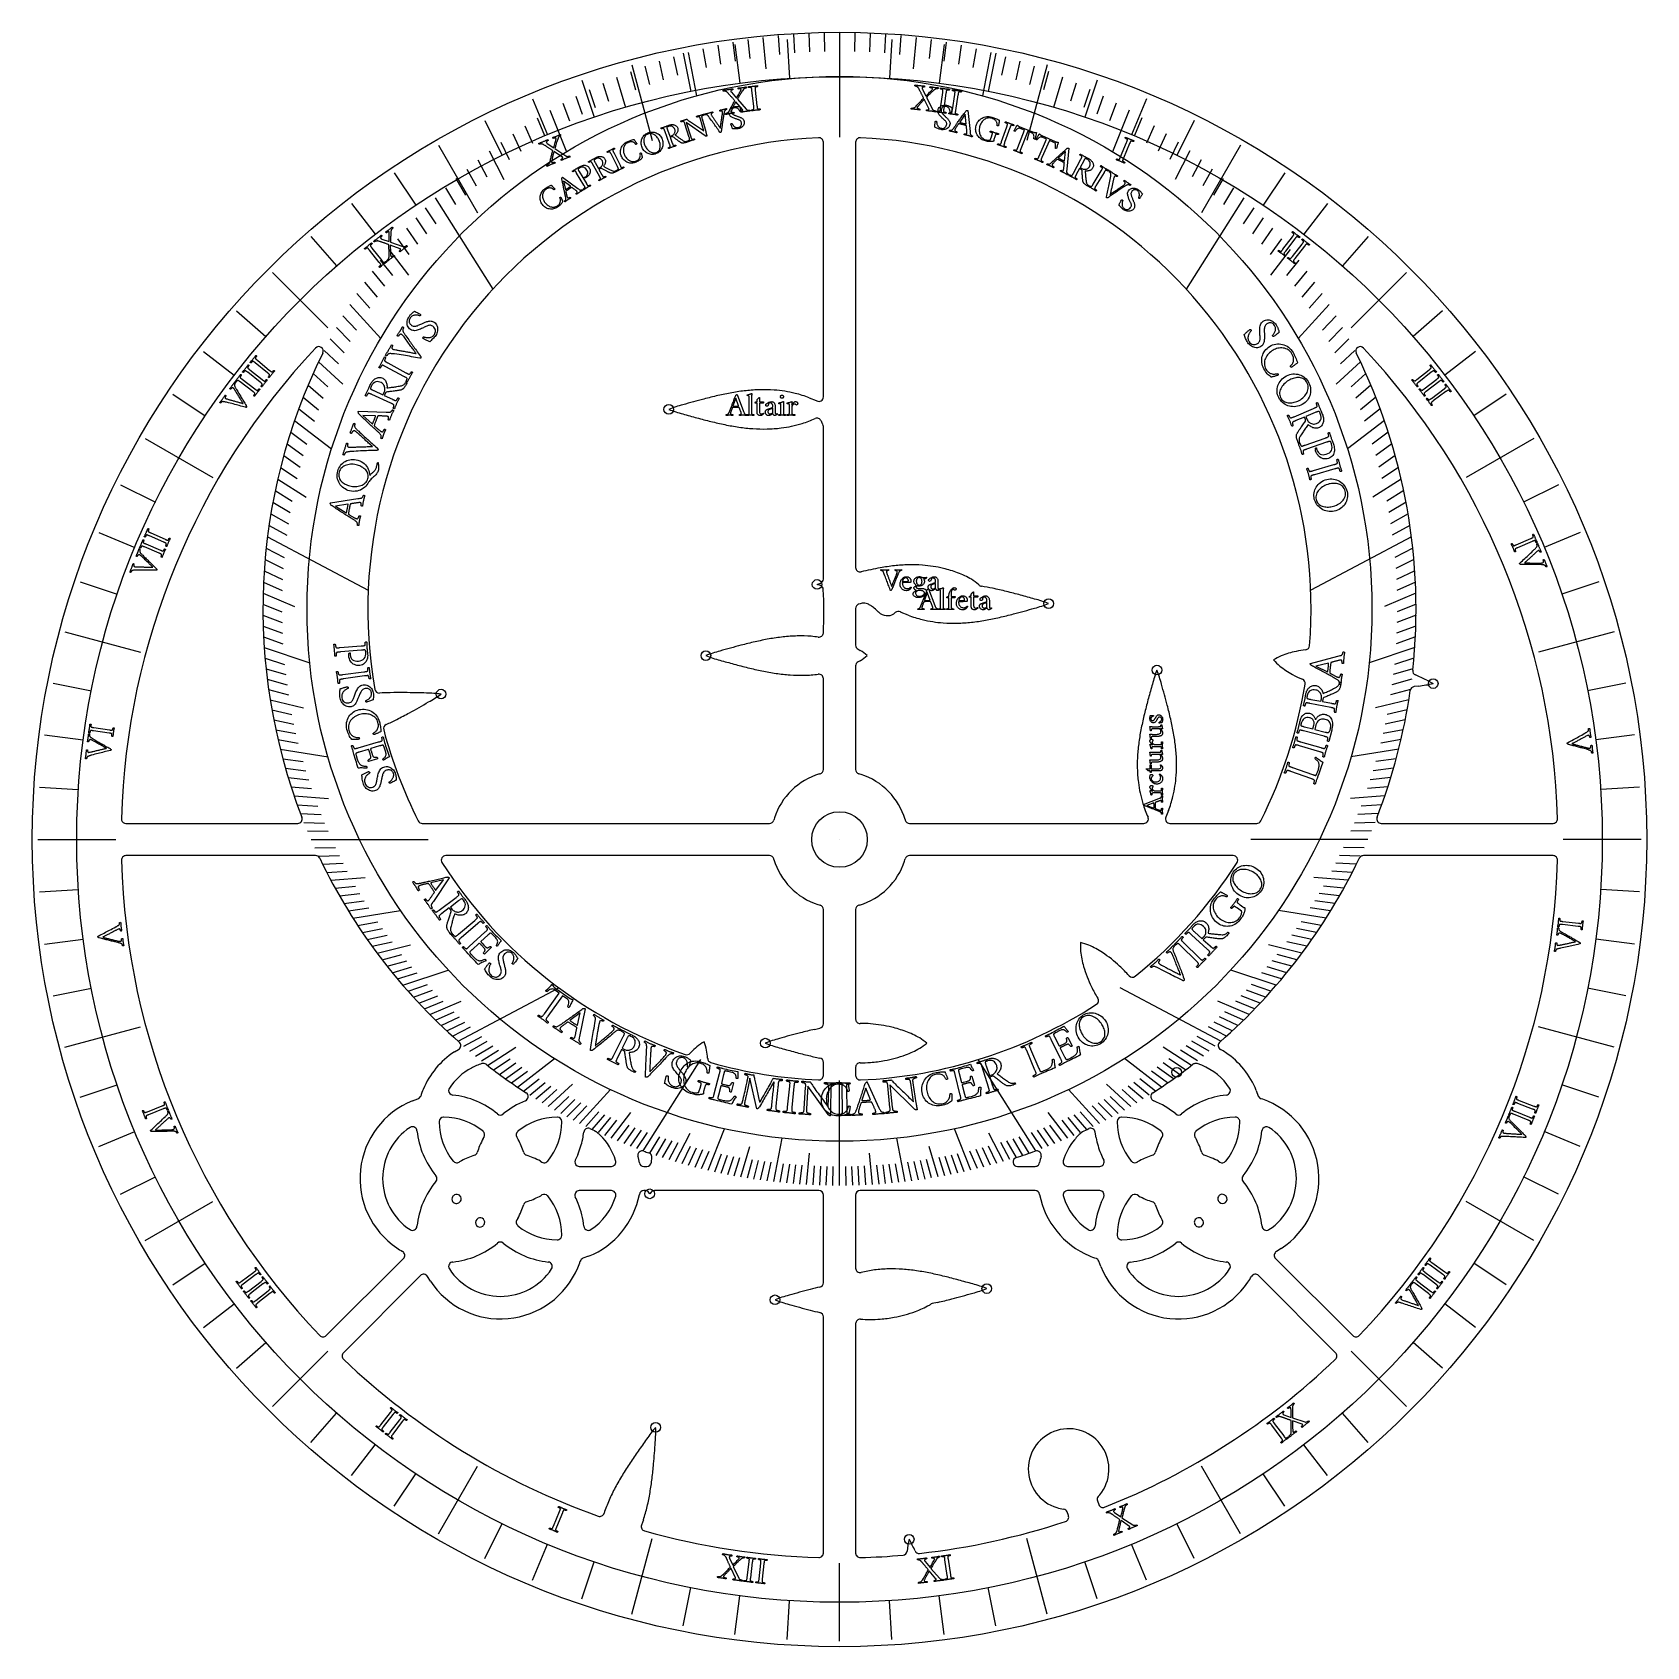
# Model space of a CAD drawing. Header units: millimetres. Extents: x -45 to 45, y -45 to 45.
import ezdxf

# ---------------------------------------------------------------- set-up
doc = ezdxf.new("R2010")
doc.units = ezdxf.units.MM
for name, color, linetype in [('CUT_INNER', 6, 'Continuous'), ('CUT_OUTER', 1, 'Continuous'), ('ENGRAVE', 7, 'Continuous'), ('ENGRAVE_FINE', 8, 'Continuous'), ('GUIDE', 3, 'Continuous'), ('TEXT', 5, 'Continuous')]:
    doc.layers.add(name, color=color, linetype=linetype)

msp = doc.modelspace()

# ---------------------------------------------------------------- linework, layer by layer
at = {"layer": 'CUT_INNER'}
for points in [[(-0.9, 24.6721), (-0.9, 38.8745)], [(0.9, 38.8745), (0.9, 15.1625)], [(-1.687, 24.6279), (-1.3039, 24.4694), (-1.2951, 24.4653), (-1.2632, 24.4491)], [(-0.9, 14.5192), (-0.9, 23.0174)], [(-1.0655, 14.1526), (-1.2421, 14.2161), (-1.2472, 14.2183), (-1.2421, 14.2204), (-1.0655, 14.2839)], [(7.7517, 14.2181), (7.7557, 14.2132), (7.7638, 14.2024)], [(0.9, 12.882), (0.9, 10.8258)], [(1.0724, 13.1211), (1.0487, 13.1106)], [(2.1849, 12.6716), (2.1805, 12.6758)], [(3.8294, 12.5031), (3.4463, 12.6616), (3.4375, 12.6656), (3.3919, 12.6888)], [(1.0368, 10.6029), (1.1543, 10.5433), (1.1588, 10.5407)], [(1.1588, 9.9618), (1.1543, 9.9593), (1.0368, 9.8997)], [(0.9, 9.6767), (0.9, 3.9091)], [(-0.9, 3.9091), (-0.9, 8.9685)], [(32.2851, 8.5566), (32.0334, 8.5244)], [(32.7343, 8.8891), (33.0921, 8.6972), (33.0966, 8.6945)], [(-1.1089, 3.6607), (-1.0804, 3.669)], [(-39.7832, 0.9), (-30.2004, 0.9)], [(-23.2601, 0.9), (-3.9091, 0.9)], [(3.6607, 1.1089), (3.669, 1.0804)], [(3.9091, 0.9), (16.9686, 0.9)], [(18.3446, 1.6136), (18.1923, 1.2456)], [(18.4233, 0.9), (23.2601, 0.9)], [(30.2004, 0.9), (39.7832, 0.9)], [(-29.2048, -0.9), (-39.7832, -0.9)], [(-28.9791, -1.0424), (-28.9913, -1.0199)], [(-3.9091, -0.9), (-21.9516, -0.9)], [(-3.6607, -1.1089), (-3.669, -1.0804)], [(21.9516, -0.9), (3.9091, -0.9)], [(28.9791, -1.0424), (28.9705, -1.0603)], [(39.7832, -0.9), (29.2048, -0.9)], [(-0.9, -10.2743), (-0.9, -3.9091)], [(0.9, -3.9091), (0.9, -10.0076)], [(1.1089, -3.6607), (1.0804, -3.669)], [(-1.397, -10.5835), (-1.0971, -10.5186)], [(-21.4713, -11.8406), (-21.2372, -11.7003)], [(-8.3296, -11.9182), (-8.2726, -11.8553)], [(-7.3497, -12.1855), (-7.3486, -12.2078)], [(-0.9, -13.1564), (-0.9, -12.4295)], [(20.1969, -12.5869), (19.9417, -12.4956)], [(0.9, -12.6962), (0.9, -13.1564)], [(23.2359, -13.9908), (23.3472, -14.3017)], [(-23.8092, -14.5641), (-23.4983, -14.4528)], [(-22.3178, -15.7197), (-22.3186, -15.7377)], [(-22.0623, -15.4814), (-22.0803, -15.4822)], [(-15.7197, -15.4822), (-15.7377, -15.4814)], [(-15.4814, -15.7377), (-15.4822, -15.7197)], [(15.4822, -15.7197), (15.4814, -15.7377)], [(15.7377, -15.4814), (15.7197, -15.4822)], [(22.0803, -15.4822), (22.0623, -15.4814)], [(22.3186, -15.7377), (22.3178, -15.7197)], [(-19.8615, -16.2744), (-19.8718, -16.2651)], [(-19.8606, -16.6643), (-19.8149, -16.5882)], [(-17.9282, -16.2651), (-17.9385, -16.2744)], [(-13.3413, -16.474), (-13.5193, -16.3127)], [(13.5591, -16.2833), (13.5384, -16.297)], [(14.3042, -16.6295), (14.2566, -16.3089)], [(17.9385, -16.2744), (17.9282, -16.2651)], [(17.9394, -16.6643), (17.9851, -16.5882)], [(19.8718, -16.2651), (19.8615, -16.2744)], [(-21.5349, -17.9282), (-21.5256, -17.9385)], [(-16.6643, -17.9394), (-16.5882, -17.9851)], [(-16.2744, -17.9385), (-16.2651, -17.9282)], [(-14.5901, -17.572), (-14.7301, -17.8681)], [(-10.4852, -17.9961), (-10.4627, -17.7305)], [(16.2651, -17.9282), (16.2744, -17.9385)], [(16.5439, -18.006), (16.5666, -17.9966), (16.5882, -17.9851)], [(21.1357, -17.9394), (21.2118, -17.9851)], [(21.5256, -17.9385), (21.5349, -17.9282)], [(-14.5041, -18.225), (-12.7193, -18.225)], [(-10.9083, -18.225), (-10.7343, -18.225)], [(9.9211, -18.225), (10.9083, -18.225)], [(12.7193, -18.225), (14.5041, -18.225)], [(-12.7193, -19.575), (-14.5041, -19.575)], [(-10.8173, -19.575), (-10.9083, -19.575)], [(-10.5063, -19.6661), (-10.5742, -19.7486), (-10.5778, -19.7526), (-10.5809, -19.7445), (-10.5829, -19.7379)], [(-1.15, -19.575), (-10.3133, -19.575)], [(10.9083, -19.575), (1.15, -19.575)], [(14.5041, -19.575), (12.7193, -19.575)], [(-21.1781, -20.2235), (-21.1618, -20.2072)], [(-16.2651, -19.8718), (-16.2744, -19.8615)], [(-0.9, -24.7056), (-0.9, -19.825)], [(0.9, -19.825), (0.9, -23.8916)], [(14.5901, -20.228), (14.7301, -19.9319)], [(16.2744, -19.8615), (16.2651, -19.8718)], [(16.6643, -19.8606), (16.5882, -19.8149)], [(21.1618, -20.2072), (21.1781, -20.2235)], [(-20.2072, -21.1618), (-20.2235, -21.1781)], [(-17.9394, -21.1357), (-17.9851, -21.2118)], [(-17.9385, -21.5256), (-17.9282, -21.5349)], [(17.9282, -21.5349), (17.9385, -21.5256)], [(20.2235, -21.1781), (20.2072, -21.1618)], [(-15.7377, -22.3186), (-15.7197, -22.3178)], [(-15.4822, -22.0803), (-15.4814, -22.0623)], [(15.4814, -22.0623), (15.4822, -22.0803)], [(15.7197, -22.3178), (15.7377, -22.3186)], [(-28.6125, -27.6579), (-24.3118, -23.3572)], [(-13.9908, -23.2359), (-14.3017, -23.3472)], [(24.3118, -23.3572), (28.6125, -27.6579)], [(24.6213, -22.8094), (24.36, -22.966)], [(14.5641, -23.8092), (14.4528, -23.4983)], [(-23.3572, -24.3118), (-27.6579, -28.6125)], [(-22.8094, -24.6213), (-22.966, -24.36)], [(27.6579, -28.6125), (23.3572, -24.3118)], [(5.4716, -25.8026), (5.1601, -25.87)], [(-0.9, -39.7832), (-0.9, -26.6159)], [(0.9, -26.9891), (0.9, -39.7832)], [(14.3784, -36.8728), (14.4524, -37.0762)], [(14.5096, -36.5295), (14.4281, -36.6194)], [(12.761, -37.6919), (12.6871, -37.4888)], [(-10.9332, -37.9353), (-11.0357, -38.2224)]]:
    msp.add_lwpolyline(points, dxfattribs=at)
msp.add_circle((0, 0), 1.55, dxfattribs=at)
for centre, radius, start, end in [((-0.0001, 12.8591), 26.2908, 92.531807, 189.833873), ((-1.15, 38.8745), 0.25, 0, 92.636719), ((1.15, 38.8745), 0.25, 87.363281, 180), ((0.0002, 12.8592), 26.2907, 355.519417, 87.468335), ((-0.002, 0.0009), 40.0478, 136.835828, 178.345841), ((-0.001, 12.8592), 32.14, 153.666748, 201.192119), ((-29.0301, 27.2265), 0.25, 333.810097, 136.933594), ((29.0301, 27.2265), 0.25, 43.066406, 206.191406), ((0.0024, 12.8596), 32.1385, 353.877285, 26.333589), ((0.002, 0.0009), 40.0478, 1.654157, 43.164174), ((5.4781, -25.4166), 51.6452, 104.622401, 105.972679), ((-0.8609, -1.0993), 26.5152, 102.891316, 104.633603), ((-3.0757, 8.5887), 16.5773, 100.136638, 102.899472), ((-3.9122, 13.2671), 11.8248, 96.301709, 100.136715), ((-4.1911, 15.7809), 9.2955, 91.453695, 96.293217), ((-4.2282, 17.145), 7.9309, 85.775941, 91.436385), ((-4.1687, 17.9071), 7.1665, 76.286939, 85.80087), ((-4.0963, 18.2044), 6.8605, 69.439916, 76.285775), ((-1.15, 24.6721), 0.25, 243.088252, 360), ((-7.0036, 17.6102), 6.8467, 104.635802, 111.527565), ((-7.0066, 30.34), 6.8378, 248.470199, 255.359807), ((7.1967, 79.5622), 58.0663, 254.075659, 254.878797), ((1.3886, 57.9483), 35.6856, 254.828565, 256.123424), ((-3.8488, 29.0263), 6.0921, 286.823265, 294.168425), ((-1.259, 23.2372), 0.25, 22.374743, 112.478793), ((-2.2271, 43.2907), 20.5887, 256.109287, 258.341035), ((-3.5919, 36.6721), 13.8308, 258.337065, 261.627278), ((-4.0943, 33.2636), 10.3855, 261.631245, 265.972124), ((-4.2277, 31.396), 8.5132, 265.98506, 271.25249), ((-4.2091, 30.4213), 7.5383, 271.272785, 277.238046), ((-4.1526, 29.9666), 7.0801, 277.248463, 286.974447), ((0.3491, 23.8883), 1.4849, 201.985749, 206.776006), ((-0.3298, 23.5333), 0.7189, 205.89331, 212.247729), ((-1.15, 23.0174), 0.25, 0, 31.937131), ((4.0776, 6.0199), 9.2955, 91.453695, 96.293217), ((4.0406, 7.384), 7.9309, 85.775941, 91.436385), ((-1.15, 14.5192), 0.25, 289.76669, 0), ((1.15, 15.1625), 0.25, 180, 283.329477), ((5.2501, -1.471), 16.8814, 100.149166, 103.854964), ((4.3566, 3.5061), 11.8248, 96.301709, 100.136715), ((4.1, 8.146), 7.1665, 76.286939, 85.80087), ((4.1724, 8.4434), 6.8605, 69.439916, 76.285775), ((4.6431, 9.6398), 5.575, 60.82883, 69.651483), ((4.1498, 9.7623), 5.7295, 51.048407, 55.91761), ((-1.15, 13.9174), 0.25, 5.852776, 70.23331), ((-25.9723, 12.7249), 25.1005, 357.226061, 2.781245), ((7.9562, 14.3619), 0.25, 219.663481, 260.814286), ((6.285, 3.3355), 10.9023, 78.115539, 81.394478), ((4.3695, -6.1598), 20.5887, 76.109287, 78.341035), ((0.7538, -20.8173), 35.6856, 74.828565, 76.123424), ((-5.0543, -42.4312), 58.0663, 74.075659, 74.878797), ((1.15, 12.882), 0.25, 113.896383, 180), ((1.3608, 12.4145), 0.7631, 100.860025, 112.197972), ((1.3295, 12.5725), 0.6021, 81.768126, 100.767916), ((1.3092, 12.4533), 0.723, 69.340616, 81.534441), ((1.1886, 12.1357), 1.0627, 58.767598, 69.295666), ((0.8807, 11.6253), 1.6588, 50.234851, 58.813616), ((0.1938, 10.8027), 2.7305, 43.31442, 50.196573), ((2.6591, 13.152), 0.675, 225.371409, 303.310148), ((2.7238, 13.0632), 0.5653, 302.773686, 313.162913), ((3.2787, 12.4659), 0.25, 63.088252, 132.276653), ((-3.3357, 62.5476), 51.6452, 284.622401, 285.972679), ((9.146, 19.5207), 6.8467, 284.635802, 291.527565), ((9.149, 6.791), 6.8378, 68.470199, 75.359807), ((6.2387, 18.9266), 6.8605, 249.439916, 256.285775), ((6.3111, 19.2239), 7.1665, 256.286939, 265.80087), ((6.3706, 19.986), 7.9309, 265.775941, 271.436385), ((6.3335, 21.3501), 9.2955, 271.453695, 276.293217), ((6.0546, 23.8639), 11.8248, 276.301709, 280.136715), ((5.2181, 28.5422), 16.5773, 280.136638, 282.899472), ((3.0033, 38.2303), 26.5152, 282.891316, 284.633603), ((7.5452, -39.1446), 51.6452, 104.622401, 105.972679), ((1.2062, -14.8273), 26.5152, 102.891316, 104.633603), ((-1.0087, -5.1393), 16.5773, 100.136638, 102.899472), ((-1.8451, -0.4609), 11.8248, 96.301709, 100.136715), ((-2.1241, 2.0529), 9.2955, 91.453695, 96.293217), ((-2.1611, 3.417), 7.9309, 85.775941, 91.436385), ((-4.9587, -24.0737), 35.5612, 83.903656, 84.543014), ((-1.1496, 11.5339), 0.2496, 262.518534, 354.548619), ((1.15, 10.8258), 0.25, 180, 243.088252), ((25.9613, 10.8245), 0.25, 276.940792, 355.605469), ((-4.9365, 3.8822), 6.8467, 104.635802, 111.527565), ((-4.9395, 16.612), 6.8378, 248.470199, 255.359807), ((9.2638, 65.8342), 58.0663, 254.075659, 254.878797), ((-2.0522, 5.7948), 5.7301, 51.052315, 55.917607), ((-1.5615, 14.0449), 4.9063, 303.673592, 309.356486), ((26.7162, 5.8058), 4.9063, 115.236092, 120.918986), ((28.4122, 13.8945), 5.7301, 222.614815, 227.480107), ((26.6006, 5.0225), 5.5827, 101.837693, 110.730592), ((26.4964, 5.9193), 4.6843, 96.187951, 102.840693), ((3.4557, 44.2203), 35.6856, 254.828565, 256.123424), ((-0.1601, 29.5627), 20.5887, 256.109287, 258.341035), ((-1.5248, 22.944), 13.8308, 258.337065, 261.627278), ((-2.0272, 19.5355), 10.3855, 261.631245, 265.972124), ((-2.1606, 17.668), 8.5132, 265.98506, 271.25249), ((-2.1417, 16.6877), 7.5326, 271.271682, 277.319895), ((-1.15, 8.9685), 0.25, 0, 97.355408), ((1.15, 9.6767), 0.25, 116.911748, 180), ((24.0566, 6.9331), 6.8378, 158.470199, 165.359807), ((11.3269, 6.9301), 6.8467, 14.635802, 21.527565), ((27.9418, 14.0877), 5.575, 232.39133, 241.213983), ((27.8161, 13.7145), 5.188, 240.445229, 247.226624), ((32.2061, 9.405), 0.25, 173.850918, 245.839607), ((19.4822, -19.3022), 31.1507, 64.822971, 66.097733), ((-25.6582, 8.4108), 0.25, 189.667969, 273.229418), ((-24.8522, -4.2013), 12.3879, 90.921592, 93.665254), ((-24.5118, -18.36), 26.5504, 89.426814, 91.164589), ((-24.8181, -46.4937), 54.6858, 88.125714, 89.400818), ((-23.0989, 1.3144), 6.8488, 82.540573, 89.419546), ((-26.1951, 13.6739), 6.8478, 298.698597, 305.589705), ((73.2788, -7.2701), 58.0663, 164.075659, 164.878797), ((-31.6999, -5.5516), 51.6452, 14.622401, 15.972679), ((0.0021, 12.8582), 26.2887, 333.282536, 350.81482), ((25.707, 8.7023), 0.25, 350.683594, 66.184208), ((0.014, 12.8556), 32.1266, 338.805379, 351.870066), ((32.0651, 8.2764), 0.25, 97.285393, 171.738281), ((31.5454, 15.3666), 6.8501, 276.199164, 283.087995), ((-48.7568, 52.3775), 51.6452, 298.684901, 300.035179), ((51.6649, -1.4621), 35.6856, 164.828565, 166.123424), ((-7.3826, 0.7874), 26.5152, 12.891316, 14.633603), ((-25.17, 6.1808), 0.25, 114.895582, 194.941406), ((-30.9642, 18.9732), 13.7934, 294.358111, 297.100652), ((-36.6991, 30.3292), 26.5152, 296.953816, 298.696103), ((30.3887, 3.5184), 13.8308, 168.337065, 171.627278), ((37.0074, 2.1537), 20.5887, 166.109287, 168.341035), ((2.3054, 3.0023), 16.5773, 10.136638, 12.899472), ((-0.0084, 12.8554), 26.2818, 194.857294, 206.723286), ((26.9802, 4.0208), 10.3855, 171.631245, 175.972124), ((6.9837, 3.8387), 11.8248, 6.301709, 10.136715), ((25.1127, 4.1543), 8.5132, 175.98506, 181.25249), ((9.4976, 4.1177), 9.2955, 1.453695, 6.293217), ((0, 0), 3.825, 106.852023, 161.695773), ((-1.15, 3.9091), 0.25, 286.171875, 0), ((1.15, 3.9091), 0.25, 180, 253.828125), ((0.3521, 1.1099), 2.6606, 71.38805, 74.114728), ((0, 0), 3.825, 16.852023, 71.695773), ((24.138, 4.1356), 7.5383, 181.272785, 187.238046), ((10.8616, 4.1547), 7.9309, 355.775941, 1.436385), ((23.6833, 4.0792), 7.0801, 187.248463, 196.974447), ((11.6237, 4.0953), 7.1665, 346.286939, 355.80087), ((23.0209, 3.8698), 6.3855, 196.912566, 204.265332), ((11.921, 4.0229), 6.8605, 339.439916, 346.285775), ((-39.7832, 1.15), 0.25, 178.417969, 195.5896), ((-39.7832, 1.15), 0.25, 195.5896, 270), ((-30.2004, 1.15), 0.25, 270, 21.269531), ((-23.2601, 1.15), 0.25, 206.894531, 270), ((-3.9091, 1.15), 0.25, 270, 343.828125), ((-1.1099, 0.3521), 2.6606, 161.38805, 164.114728), ((3.9091, 1.15), 0.25, 196.171875, 270), ((16.9686, 1.15), 0.25, 270, 22.478793), ((18.4233, 1.15), 0.25, 157.521207, 270), ((23.26, 1.15), 0.25, 270.001605, 333.639119), ((30.2004, 1.15), 0.25, 158.735264, 270), ((39.7832, 1.15), 0.25, 270, 1.582031), ((-39.7832, -1.15), 0.25, 90, 181.582031), ((-0.0019, -0.0008), 40.0479, 181.654181, 223.669903), ((-29.2048, -1.15), 0.25, 31.364056, 90), ((-0.004, 12.8563), 32.1361, 205.625884, 228.731371), ((-21.9516, -1.15), 0.25, 90, 212.519531), ((-0.0012, 12.8575), 26.289, 212.543434, 250.915024), ((-3.9091, -1.15), 0.25, 16.171875, 90), ((0, 0), 3.825, 196.852023, 251.695773), ((0, 0), 3.825, 286.852023, 341.695773), ((1.1099, -0.3521), 2.6606, 341.38805, 344.114728), ((3.9091, -1.15), 0.25, 90, 163.828125), ((0.0067, 12.853), 26.282, 308.81878, 327.458275), ((0.003, 12.8572), 32.1374, 311.26885, 334.337939), ((21.9516, -1.15), 0.25, 327.480469, 90), ((0.0019, -0.0008), 40.0479, 316.330098, 358.345817), ((29.2048, -1.15), 0.25, 131.052912, 154.511719), ((29.2048, -1.15), 0.25, 90, 131.052912), ((39.7832, -1.15), 0.25, 358.417969, 90), ((-0.3521, -1.1099), 2.6606, 251.38805, 254.114728), ((-1.15, -3.9091), 0.25, 360, 73.828125), ((1.15, -3.9091), 0.25, 106.171875, 180), ((19.159, -5.987), 5.7301, 177.614815, 182.480107), ((12.2402, -10.5073), 4.9063, 70.236092, 75.918986), ((18.963, -5.5177), 5.575, 187.39133, 196.213983), ((11.6046, -10.9794), 5.5827, 56.837693, 65.730592), ((20.2495, -5.1687), 6.9078, 196.014224, 206.133624), ((10.8685, -12.1433), 6.9597, 46.97078, 57.006088), ((10.842, -12.1826), 7.0065, 40.871349, 47.031244), ((16.325, -7.4294), 0.25, 222.330969, 308.847656), ((20.1056, -5.2604), 6.7383, 205.972368, 212.183681), ((14.1879, -8.9775), 0.25, 302.871094, 30.794031), ((0.0006, 12.8574), 26.2893, 272.530965, 303.012628), ((10.8576, -60.7478), 51.6452, 104.622401, 105.972679), ((4.5186, -36.4305), 26.5152, 102.891316, 104.633603), ((-1.15, -10.2743), 0.25, 282.212254, 0), ((1.15, -10.0076), 0.25, 180, 270.044312), ((1.247, -16.2346), 5.9778, 85.313183, 90.928194), ((1.2107, -17.4241), 7.1665, 76.286939, 85.80087), ((1.2831, -17.1268), 6.8605, 69.439916, 76.285775), ((1.7539, -15.9304), 5.575, 60.82883, 69.651483), ((-21.3657, -11.4858), 0.25, 300.9375, 48.691406), ((-4.2229, -15.8119), 5.6617, 131.17548, 135.666135), ((-4.5637, -16.1725), 5.7301, 121.364815, 126.230107), ((-12.1661, -12.9311), 4.9063, 13.986092, 19.668986), ((-1.6241, -17.7209), 6.8467, 104.635802, 111.527565), ((-1.6271, -4.9912), 6.8378, 248.470199, 255.359807), ((12.5762, 44.231), 58.0663, 254.075659, 254.878797), ((1.7504, -6.7665), 5.5827, 290.275193, 299.168092), ((1.2602, -15.8083), 5.7301, 51.052315, 55.917607), ((1.7509, -7.5583), 4.9063, 303.673592, 309.356486), ((21.3657, -11.4858), 0.25, 131.310815, 239.0625), ((-18.9, -15.75), 4.6792, 123.333956, 157.083956), ((-18.9807, -15.5808), 3.2315, 107.299121, 118.493666), ((-19.8574, -12.7309), 0.25, 52.209476, 109.6875), ((-0.0906, 12.7312), 31.9842, 232.176757, 237.094799), ((-8.5149, -11.7504), 0.25, 250.839844, 317.833707), ((-12.5255, -12.6161), 5.1937, 4.756426, 9.651959), ((-7.0989, -12.1957), 0.25, 182.791293, 254.355469), ((-0.0013, 12.8533), 26.2851, 254.181622, 267.470117), ((6.7681, 22.6171), 35.6856, 254.828565, 256.123424), ((2.6185, 5.707), 18.2739, 256.038452, 258.268202), ((-1.15, -12.4295), 0.25, 360, 77.787746), ((1.15, -12.6962), 0.25, 89.955688, 180), ((1.247, -6.4829), 5.964, 269.06966, 274.63509), ((1.1966, -5.1703), 7.2767, 274.195736, 280.409724), ((1.254, -5.482), 6.9597, 280.40828, 290.443588), ((0.0907, 12.7311), 31.9841, 302.905165, 307.823232), ((19.8574, -12.7309), 0.25, 110.548828, 127.792969), ((19.8574, -12.7309), 0.25, 70.3125, 110.548828), ((18.9, -15.75), 3.4187, 33.544409, 67.705591), ((19.6374, -14.6373), 3.3444, 55.580913, 61.423155), ((18.9, -15.75), 4.6792, 22.083956, 55.833956), ((-18.9, -15.75), 3.4187, 118.330591, 146.455591), ((-1.15, -13.1564), 0.25, 267.363281, 0), ((1.15, -13.1564), 0.25, 180, 272.636719), ((-23.5825, -14.2175), 0.25, 289.6875, 340.3125), ((-19.6236, -15.4572), 3.8988, 156.906209, 162.758965), ((-21.5395, -13.9972), 0.25, 177.890681, 264.463379), ((-21.537, -13.9977), 0.2526, 147.216239, 177.801407), ((-22.05, -18.9001), 4.6795, 50.262589, 84.033823), ((-17.6018, -14.3318), 0.25, 291.09375, 57.128906), ((17.6018, -14.3318), 0.25, 122.8776, 249.673363), ((22.05, -18.9001), 4.6794, 95.961308, 129.737459), ((21.5394, -13.997), 0.2502, 275.648102, 32.962557), ((23.5825, -14.2175), 0.25, 199.6875, 250.3125), ((-22.05, -18.9), 4.6792, 112.083956, 235.833956), ((-15.7467, -18.906), 4.6861, 112.127782, 129.722361), ((15.7446, -18.909), 4.6897, 50.281996, 67.821734), ((22.3428, -18.1764), 3.8988, 66.906209, 72.758965), ((22.05, -18.9), 4.6792, 303.333956, 67.083956), ((-22.05, -18.9), 3.4187, 123.544409, 236.455591), ((-23.7988, -16.2702), 0.2605, 109.522576, 122.578218), ((-23.8028, -16.2605), 0.25, 5.625, 109.40625), ((-18.9, -15.75), 3.4187, 179.794409, 219.580591), ((-22.0681, -15.7319), 0.25, 92.8125, 177.1875), ((-22.05, -18.9), 3.4187, 50.419409, 90.205591), ((-18.9, -15.1085), 0.25, 230.625, 309.375), ((-15.75, -18.9), 3.4187, 89.794409, 129.580591), ((-18.9, -15.75), 3.4187, 320.419409, 0.205591), ((-15.7319, -15.7319), 0.25, 2.8125, 87.1875), ((-14.0093, -16.3456), 0.25, 70.147402, 171.5625), ((569.36, 1226.3094), 1372.5261, 244.8511403, 244.866979), ((-1152.2161, 2429.7797), 2709.6597, 295.4821166, 295.4901439), ((14.0093, -16.3456), 0.25, 8.4375, 115.488281), ((18.9, -15.75), 3.4187, 179.794409, 219.580591), ((15.7319, -15.7319), 0.25, 92.8125, 177.1875), ((15.75, -18.9), 3.4187, 50.419409, 90.205591), ((18.9, -15.1085), 0.25, 230.625, 309.375), ((22.05, -18.9), 3.4187, 89.794409, 129.580591), ((18.9, -15.75), 3.4187, 320.419409, 0.205591), ((22.0681, -15.7319), 0.25, 47.8125, 87.1875), ((22.0681, -15.7319), 0.25, 2.8125, 47.8125), ((23.8064, -16.2622), 0.254, 145.683608, 175.531938), ((23.803, -16.2607), 0.2503, 57.058987, 145.517852), ((22.05, -18.9), 3.4187, 303.544409, 56.455591), ((-18.8999, -15.75), 4.6794, 185.961308, 219.737459), ((-16.4736, -18.6072), 3.8988, 156.906209, 162.758965), ((-15.9196, -18.8183), 4.4912, 151.341135, 157.201777), ((-20.0294, -16.4597), 0.25, 329.0625, 47.8125), ((-17.7706, -16.4597), 0.25, 132.1875, 210.9375), ((-19.3073, -17.4332), 1.5692, 26.856761, 32.578983), ((-21.7657, -18.7671), 4.3657, 17.536012, 27.899725), ((-18.9, -15.75), 4.6792, 337.083956, 348.333956), ((-18.0756, -15.9076), 3.84, 348.149255, 354.001069), ((-13.6872, -16.498), 0.25, 47.8125, 64.863281), ((-15.7473, -18.8978), 3.4152, 17.149132, 45.211572), ((15.7444, -18.8963), 3.412, 140.819574, 163.26199), ((15.4693, -18.6456), 3.0404, 129.424942, 141.206503), ((18.9, -15.75), 4.6792, 190.833956, 202.083956), ((21.3264, -18.6072), 3.8988, 156.906209, 162.758965), ((21.8804, -18.8183), 4.4912, 151.341135, 157.201777), ((17.7706, -16.4597), 0.25, 329.0625, 47.8125), ((20.0294, -16.4597), 0.25, 132.1875, 210.9375), ((18.4927, -17.4332), 1.5692, 26.856761, 32.578983), ((16.0343, -18.7671), 4.3657, 17.536012, 27.899725), ((18.901, -15.7506), 4.6782, 320.260252, 353.965509), ((-21.3403, -17.7706), 0.25, 222.1875, 255.9375), ((-21.3403, -17.7706), 0.25, 255.9375, 300.9375), ((-20.3668, -19.3073), 1.5692, 116.856761, 122.578983), ((-19.0329, -21.7657), 4.3657, 107.536012, 117.899725), ((-20.4325, -17.3675), 0.25, 289.6875, 340.3125), ((-17.3675, -17.3675), 0.25, 199.6875, 250.3125), ((-18.6072, -21.3264), 3.8988, 66.906209, 72.758965), ((-18.8183, -21.8804), 4.4912, 61.341135, 67.201777), ((-16.4597, -17.7706), 0.25, 239.0625, 289.6875), ((-16.4597, -17.7706), 0.25, 289.6875, 317.8125), ((-14.5041, -17.975), 0.25, 154.6875, 241.171875), ((-12.7193, -17.975), 0.25, 270, 19.6875), ((-10.9963, -17.6081), 0.25, 70.139707, 194.0625), ((-14.6843, -18.6846), 3.5921, 10.69921, 16.426493), ((-4.516, 0.1411), 18.6452, 249.939951, 250.858763), ((-10.7343, -17.975), 0.25, 270, 355.160345), ((-10.7118, -17.7094), 0.25, 47.553844, 70.839844), ((-10.7118, -17.7094), 0.25, 355.160345, 47.553844), ((9.9211, -17.975), 0.25, 107.758929, 270), ((0.2783, 12.0406), 31.2765, 287.810542, 289.874998), ((10.9963, -17.6081), 0.25, 345.9375, 109.863281), ((14.7509, -18.7013), 3.6606, 163.618339, 169.185822), ((12.7193, -17.975), 0.25, 165.796875, 270), ((14.5041, -17.975), 0.25, 270, 25.3125), ((18.1577, -16.0644), 3.8732, 201.903208, 207.755558), ((16.4597, -17.7706), 0.25, 222.1875, 289.6875), ((17.4332, -19.3073), 1.5692, 116.856761, 122.578983), ((18.7671, -21.7657), 4.3657, 107.536012, 117.899725), ((17.3675, -17.3675), 0.25, 289.6875, 340.3125), ((20.4325, -17.3675), 0.25, 199.6875, 250.3125), ((19.1928, -21.3264), 3.8988, 66.906209, 72.758965), ((18.9817, -21.8804), 4.4912, 61.341135, 67.201777), ((21.3403, -17.7706), 0.25, 239.0625, 317.8125), ((-22.6915, -18.9), 0.25, 320.625, 39.375), ((-14.5041, -17.975), 0.25, 241.171875, 270), ((-10.9083, -17.975), 0.25, 189.84375, 270), ((10.9083, -17.975), 0.25, 270, 315.803571), ((10.9081, -17.9749), 0.2502, 315.811757, 350.900633), ((22.6915, -18.9), 0.25, 140.625, 219.375), ((-18.8999, -22.05), 4.6795, 140.262589, 174.033823), ((-21.3403, -20.0294), 0.25, 64.6875, 137.8125), ((-16.4597, -20.0294), 0.25, 42.1875, 120.9375), ((-14.5041, -19.825), 0.25, 90, 205.3125), ((-15.7496, -18.9002), 4.6789, 292.080034, 349.092384), ((-12.7193, -19.825), 0.25, 345.796875, 90), ((-10.9083, -19.825), 0.25, 90.003903, 170.915169), ((-10.8173, -19.825), 0.25, 20.391389, 90), ((-10.3133, -19.825), 0.25, 90, 140.54581), ((-1.15, -19.825), 0.25, 360, 90), ((1.15, -19.825), 0.25, 90, 180), ((10.9083, -19.825), 0.25, 9.84375, 90), ((15.7501, -18.8998), 4.6794, 190.869739, 247.08332), ((12.7193, -19.825), 0.25, 90, 199.6875), ((14.5041, -19.825), 0.25, 61.171875, 90), ((14.5041, -19.825), 0.25, 334.6875, 61.171875), ((16.4597, -20.0294), 0.25, 59.0625, 137.8125), ((21.3402, -20.0302), 0.2508, 64.740523, 126.748228), ((18.8999, -22.05), 4.6794, 5.961308, 39.737459), ((-21.3549, -20.0467), 0.25, 149.15625, 212.0625), ((-21.2734, -20.1012), 0.348, 136.448871, 148.329817), ((-21.3549, -20.0467), 0.25, 212.0625, 315), ((-21.3388, -20.0303), 0.2502, 315.028699, 65.089101), ((-21.3264, -19.1928), 3.8988, 336.906209, 342.758965), ((-17.3675, -20.4325), 0.25, 109.6875, 160.3125), ((-18.7671, -16.0343), 4.3657, 287.536012, 297.899725), ((-17.4332, -18.4927), 1.5692, 296.856761, 302.578983), ((-18.9, -22.05), 3.4187, 359.794409, 39.580591), ((-18.1577, -21.7356), 3.8732, 21.903208, 27.755558), ((-18.9074, -22.0522), 4.6869, 5.979112, 22.075374), ((-15.7487, -18.9014), 3.4168, 303.539576, 343.24614), ((15.7487, -18.9014), 3.4168, 197.155245, 236.460349), ((18.9038, -22.0514), 4.6833, 157.086771, 174.0222), ((18.9, -22.05), 3.4187, 140.419409, 180.205591), ((18.8183, -15.9196), 4.4912, 241.341135, 247.201777), ((18.6072, -16.4736), 3.8988, 246.906209, 252.758965), ((17.3675, -20.4325), 0.25, 19.6875, 70.3125), ((21.7657, -19.0329), 4.3657, 197.536012, 207.899725), ((21.3386, -20.0304), 0.25, 126.414474, 225), ((21.3549, -20.0466), 0.2501, 225.018403, 38.560933), ((21.3403, -20.0294), 0.25, 47.8125, 64.6875), ((21.2405, -20.1292), 0.3911, 37.577492, 46.797508), ((-23.803, -21.5394), 0.2502, 237.037461, 354.440307), ((-20.0466, -21.3549), 0.2501, 135.018403, 308.560933), ((-20.0304, -21.3386), 0.25, 63.799342, 135), ((-20.032, -21.3406), 0.2525, 346.140988, 63.673779), ((-20.1292, -21.2405), 0.3911, 307.577492, 316.797508), ((-20.0294, -21.3403), 0.25, 317.8125, 345.9375), ((-17.7706, -21.3403), 0.25, 149.0625, 227.8125), ((-21.8804, -18.9817), 4.4912, 331.341135, 337.201777), ((-15.75, -18.9), 3.4187, 230.419409, 270.205591), ((-13.9972, -21.5395), 0.25, 185.625, 254.8125), ((13.997, -21.5394), 0.2502, 237.035577, 354.442192), ((15.75, -18.9), 3.4187, 269.794409, 309.580591), ((19.3073, -20.3668), 1.5692, 206.856761, 212.578983), ((17.7706, -21.3403), 0.25, 312.1875, 30.9375), ((20.0294, -21.3403), 0.25, 154.6875, 199.6875), ((20.0294, -21.3403), 0.25, 199.6875, 227.8125), ((20.0303, -21.3388), 0.2502, 45.028699, 155.089101), ((20.102, -21.2725), 0.3491, 226.459409, 238.168766), ((20.0467, -21.3549), 0.25, 238.971774, 45), ((23.803, -21.5394), 0.2502, 185.646214, 302.964445), ((-22.05, -18.8999), 4.6794, 275.961308, 309.737459), ((-18.9, -22.6915), 0.25, 50.625, 129.375), ((-15.75, -18.8999), 4.6795, 230.262589, 264.033823), ((-15.7319, -22.0681), 0.25, 272.8125, 289.6875), ((-15.7319, -22.0681), 0.25, 289.6875, 357.1875), ((-13.9971, -21.5386), 0.2509, 254.854618, 302.882615), ((15.7319, -22.0681), 0.25, 182.8125, 250.3125), ((15.7319, -22.0681), 0.25, 250.3125, 267.1875), ((15.75, -18.8999), 4.6794, 275.961308, 309.737459), ((18.9, -22.6915), 0.25, 50.625, 129.375), ((22.05, -18.8999), 4.6795, 230.262589, 264.033823), ((-22.6166, -19.7585), 3.6507, 235.625341, 241.473871), ((-24.4886, -23.1804), 0.25, 315, 59.0625), ((-14.2175, -23.5825), 0.25, 109.6875, 160.3125), ((15.4572, -19.6236), 3.8988, 246.906209, 252.758965), ((14.2175, -23.5825), 0.25, 19.6875, 70.3125), ((24.4886, -23.1804), 0.25, 120.9375, 225), ((-23.1804, -24.4886), 0.25, 30.9375, 135), ((-18.9, -22.05), 4.6792, 213.333956, 337.083956), ((-21.539, -23.803), 0.2505, 147.554246, 212.9116), ((-21.5395, -23.8028), 0.25, 95.625, 147.515625), ((-18.9, -22.05), 3.4187, 213.544409, 326.455591), ((-16.2606, -23.803), 0.2502, 327.037461, 84.440307), ((-18.1764, -22.3428), 3.8988, 336.906209, 342.758965), ((1.15, -23.8916), 0.25, 180, 282.083325), ((2.8114, -30.7883), 6.8441, 97.193215, 103.597622), ((2.9042, -31.4763), 7.5383, 91.272785, 97.238046), ((2.9228, -32.451), 8.5132, 85.98506, 91.25249), ((2.7894, -34.3185), 10.3855, 81.631245, 85.972124), ((2.287, -37.727), 13.8308, 78.337065, 81.627278), ((0.9222, -44.3457), 20.5887, 76.109287, 78.341035), ((18.9, -22.05), 4.6792, 202.083956, 325.833956), ((16.262, -23.8027), 0.2515, 176.396947, 212.842252), ((16.2605, -23.8028), 0.25, 95.625, 176.34375), ((18.9, -22.05), 3.4187, 213.544409, 326.455591), ((21.5394, -23.803), 0.2502, 327.037461, 84.440307), ((23.1804, -24.4886), 0.25, 45, 149.0625), ((11.4006, -75.0566), 51.6452, 104.622401, 105.972679), ((3.1198, -43.065), 18.5994, 103.089197, 104.818447), ((-1.15, -24.7056), 0.25, 283.329477, 360), ((-2.6935, -59.0032), 35.6856, 74.828565, 76.123424), ((-8.5016, -80.6172), 58.0663, 74.075659, 74.878797), ((5.6987, -18.6652), 6.8467, 284.635802, 291.527565), ((5.7017, -31.395), 6.8378, 68.470199, 75.359807), ((19.7585, -22.6166), 3.6507, 325.625341, 331.473871), ((-1.0811, -32.0298), 6.8467, 104.635802, 111.527565), ((-1.0841, -19.3001), 6.8378, 248.470199, 255.359807), ((12.2031, 26.6681), 54.6858, 254.063214, 255.338318), ((2.2931, -21.0747), 5.5835, 290.274758, 299.112899), ((4.8028, -25.608), 0.4021, 300.966297, 310.561957), ((5.213, -26.1144), 0.25, 102.212254, 126.507408), ((-0.444, 0.0443), 26.5152, 282.891316, 284.633603), ((-6.783, 24.3616), 51.6452, 284.622401, 285.972679), ((3.125, -8.2347), 18.6218, 255.178984, 256.910508), ((-1.15, -26.6159), 0.25, 0, 76.670523), ((1.15, -26.9891), 0.25, 87.318855, 180), ((1.695, -18.8376), 7.9197, 266.138724, 274.177763), ((1.7396, -19.4791), 7.2767, 274.195736, 280.409724), ((1.797, -19.7909), 6.9597, 280.40828, 290.443588), ((-28.7892, -27.4811), 0.25, 223.769531, 315), ((28.7892, -27.4811), 0.25, 225, 316.230469), ((-27.4811, -28.7892), 0.25, 135, 226.230469), ((27.4811, -28.7892), 0.25, 313.769531, 45), ((-0.0029, -0.0047), 40.0445, 226.329451, 250.383395), ((0.0046, -0.0069), 40.0418, 291.653102, 313.670935), ((-5.0965, -37.2873), 6.8489, 138.790659, 145.669517), ((-17.0931, -32.995), 6.8477, 354.948565, 1.839803), ((12.7745, -35.0975), 2.2497, 320.468886, 252.968886), ((18.0607, -54.4862), 35.6856, 145.141065, 146.435924), ((36.4545, -67.2362), 58.0663, 144.388159, 145.191297), ((-61.8087, -30.2519), 51.6452, 354.934901, 356.285179), ((5.4781, -46.1438), 20.5887, 146.421787, 148.653535), ((-36.7773, -32.4757), 26.5152, 353.203816, 354.946103), ((-0.2939, -42.6291), 13.8308, 148.649565, 151.939778), ((-26.9095, -33.6541), 16.5773, 350.449138, 353.211972), ((-5.0473, -40.253), 8.5132, 156.29756, 161.56499), ((-3.3339, -41.0078), 10.3855, 151.943745, 156.284624), ((-22.2228, -34.4426), 11.8248, 346.614209, 350.449215), ((14.6133, -36.7873), 0.25, 137.8125, 200), ((-13.3633, -37.4892), 0.2502, 250.505227, 343.347922), ((-19.762, -35.0268), 9.2955, 341.766195, 346.605717), ((12.7046, -35.373), 1.9659, 252.562477, 263.69682), ((12.4521, -37.5743), 0.25, 20, 81.5625), ((12.526, -37.7774), 0.25, 288.457031, 20), ((14.6873, -36.9907), 0.25, 200, 291.621094), ((-10.8002, -38.3065), 0.25, 160.356812, 254.355469), ((-0.0029, -0.0182), 40.0316, 254.252164, 268.348087), ((0.0046, -0.0208), 40.0287, 276.398004, 288.348028), ((9.3776, -40.3275), 5.647, 166.54529, 173.39715), ((-1.3159, -42.0406), 6.0182, 23.337686, 30.197997), ((-1.15, -39.7832), 0.25, 268.417969, 360), ((1.15, -39.7832), 0.25, 180, 271.582031), ((0.0215, -0.3749), 39.6745, 271.639838, 275.091583), ((3.5204, -39.6438), 0.25, 275.097656, 352.107136), ((4.4369, -39.5518), 0.25, 204.767864, 276.503906)]:
    msp.add_arc(centre, radius, start, end, dxfattribs=at)
at = {"layer": 'CUT_OUTER'}
msp.add_circle((0, 0), 45, dxfattribs=at)
at = {"layer": 'ENGRAVE'}
for points in [[(0, 45), (0, 39.15)], [(0, 44.7), (0, 40.35)], [(-8.4408, 43.8719), (-7.9751, 41.4516)], [(8.4408, 43.8719), (7.9751, 41.4516)], [(-11.5692, 43.1769), (-10.4433, 38.9751)], [(11.5692, 43.1769), (10.4433, 38.9751)], [(-16.1442, 40.6512), (-15.2264, 38.3403)], [(16.1442, 40.6512), (15.2264, 38.3403)], [(-22.35, 38.7113), (-20.175, 34.9441)], [(22.35, 38.7113), (20.175, 34.9441)], [(-22.5369, 35.7748), (-19.3282, 30.6814)], [(22.5369, 35.7748), (19.3282, 30.6814)], [(-31.6077, 31.6077), (-28.5318, 28.5318)], [(31.6077, 31.6077), (28.5318, 28.5318)], [(-27.3018, 29.8195), (-25.5728, 27.9311)], [(27.3018, 29.8195), (25.5728, 27.9311)], [(-30.377, 23.3604), (-28.3137, 21.7737)], [(30.377, 23.3604), (28.3137, 21.7737)], [(-38.7113, 22.35), (-34.9441, 20.175)], [(38.7113, 22.35), (34.9441, 20.175)], [(-31.8893, 16.8736), (-26.2703, 13.9004)], [(31.8893, 16.8736), (26.2703, 13.9004)], [(-43.1769, 11.5692), (-38.9751, 10.4433)], [(43.1769, 11.5692), (38.9751, 10.4433)], [(-32.0682, 10.697), (-29.5311, 9.8507)], [(32.0682, 10.697), (29.5311, 9.8507)], [(-31.1748, 5.0379), (-28.5141, 4.6079)], [(31.1748, 5.0379), (28.5141, 4.6079)], [(-44.7, 0), (-40.35, 0)], [(-29.4565, 0), (-22.9316, 0)], [(29.4565, 0), (22.9316, 0)], [(44.7, 0), (40.35, 0)], [(-27.1246, -4.3833), (-24.4639, -3.9534)], [(27.1246, -4.3833), (24.4639, -3.9534)], [(-24.3483, -8.1219), (-21.8113, -7.2756)], [(24.3483, -8.1219), (21.8113, -7.2756)], [(-21.2577, -11.2481), (-15.6388, -8.2749)], [(21.2577, -11.2481), (15.6388, -8.2749)], [(-43.1769, -11.5692), (-38.9751, -10.4433)], [(43.1769, -11.5692), (38.9751, -10.4433)], [(-17.9491, -13.8032), (-15.8858, -12.2164)], [(-10.9383, -17.3634), (-7.7297, -12.27)], [(10.9383, -17.3634), (7.7297, -12.27)], [(17.9491, -13.8032), (15.8858, -12.2164)], [(0, -19.2819), (0, -13.4319)], [(-14.4926, -15.8291), (-12.7637, -13.9407)], [(14.4926, -15.8291), (12.7637, -13.9407)], [(-7.322, -18.4368), (-6.4042, -16.1259)], [(7.322, -18.4368), (6.4042, -16.1259)], [(-3.6693, -19.0718), (-3.2037, -16.6515)], [(3.6693, -19.0718), (3.2037, -16.6515)], [(-38.7113, -22.35), (-34.9441, -20.175)], [(38.7113, -22.35), (34.9441, -20.175)], [(-31.6077, -31.6077), (-28.5318, -28.5318)], [(31.6077, -31.6077), (28.5318, -28.5318)], [(-22.35, -38.7113), (-20.175, -34.9441)], [(22.35, -38.7113), (20.175, -34.9441)], [(-11.5692, -43.1769), (-10.4433, -38.9751)], [(11.5692, -43.1769), (10.4433, -38.9751)], [(0, -44.7), (0, -40.35)]]:
    msp.add_lwpolyline(points, dxfattribs=at)
for centre, radius in [((0, 0), 42.525), ((0, 12.859), 29.684), ((-9.5168, 23.9793), 0.27), ((-1.2481, 14.2183), 0.27), ((11.6592, 13.1517), 0.27), ((-7.4497, 10.2513), 0.27), ((17.696, 9.4434), 0.27), ((-22.209, 8.1054), 0.27), ((33.0974, 8.6943), 0.27), ((-4.1373, -11.3519), 0.27), ((18.7949, -12.977), 0.27), ((-10.578, -19.7532), 0.27), ((8.2119, -25.0343), 0.27), ((-3.5943, -25.6608), 0.27), ((-10.2486, -32.7744), 0.27), ((3.8854, -39.0128), 0.27)]:
    msp.add_circle(centre, radius, dxfattribs=at)
at = {"layer": 'ENGRAVE_FINE'}
for points in [[(-6.7895, 44.2747), (-6.6296, 43.2319)], [(-5.9543, 44.4437), (-5.8143, 43.3984)], [(-5.8345, 44.3176), (-5.5506, 42.1612)], [(-5.1138, 44.5906), (-4.9937, 43.5433)], [(-4.2686, 44.7153), (-4.1017, 42.9669)], [(-3.4196, 44.8176), (-3.3394, 43.7671)], [(-2.9235, 44.6043), (-2.7813, 42.434)], [(-2.5674, 44.8973), (-2.5073, 43.8457)], [(-1.7129, 44.9543), (-1.6728, 43.902)], [(-0.8568, 44.9886), (-0.8368, 43.9357)], [(0.8568, 44.9886), (0.8368, 43.9357)], [(1.7129, 44.9543), (1.6728, 43.902)], [(2.5674, 44.8973), (2.5073, 43.8457)], [(2.9235, 44.6043), (2.7813, 42.434)], [(3.4196, 44.8176), (3.3394, 43.7671)], [(4.2686, 44.7153), (4.1017, 42.9669)], [(5.1138, 44.5906), (4.9937, 43.5433)], [(5.8345, 44.3176), (5.5506, 42.1612)], [(5.9543, 44.4437), (5.8143, 43.3984)], [(6.7895, 44.2747), (6.6296, 43.2319)], [(-10.062, 43.3844), (-9.8231, 42.3543)], [(-9.2555, 43.6385), (-9.0362, 42.6048)], [(-8.7205, 43.8411), (-8.2962, 41.7079)], [(-7.6185, 44.084), (-7.4388, 43.0439)], [(7.6185, 44.084), (7.4388, 43.0439)], [(8.7205, 43.8411), (8.2962, 41.7079)], [(9.2555, 43.6385), (9.0362, 42.6048)], [(10.062, 43.3844), (9.8231, 42.3543)], [(-14.3683, 42.3278), (-13.6692, 40.2682)], [(-12.4259, 42.5009), (-11.9301, 40.8051)], [(-11.6479, 42.8152), (-11.3698, 41.7932)], [(-10.8597, 43.1098), (-10.6012, 42.0836)], [(10.8597, 43.1098), (10.6012, 42.0836)], [(11.6479, 42.8152), (11.3698, 41.7932)], [(12.4259, 42.5009), (11.9301, 40.8051)], [(14.3683, 42.3278), (13.6692, 40.2682)], [(-14.6934, 41.4448), (-14.3383, 40.443)], [(-13.9492, 41.8152), (-13.6132, 40.8079)], [(-13.1932, 42.1674), (-12.8764, 41.1549)], [(13.1932, 42.1674), (12.8764, 41.1549)], [(13.9492, 41.8152), (13.6132, 40.8079)], [(14.6934, 41.4448), (14.3383, 40.443)], [(-17.1059, 41.2974), (-16.2736, 39.288)], [(-15.4253, 41.0566), (-15.0511, 40.0606)], [(15.4253, 41.0566), (15.0511, 40.0606)], [(17.1059, 41.2974), (16.2736, 39.288)], [(-19.7703, 40.0902), (-18.8083, 38.1395)], [(-17.5417, 39.791), (-17.1111, 38.8142)], [(-16.8498, 40.2292), (-16.4379, 39.2457)], [(16.8498, 40.2292), (16.4379, 39.2457)], [(17.5417, 39.791), (17.1111, 38.8142)], [(19.7703, 40.0902), (18.8083, 38.1395)], [(-18.8825, 38.8685), (-18.4149, 37.9061)], [(-18.2194, 39.3373), (-17.7702, 38.3675)], [(18.2194, 39.3373), (17.7702, 38.3675)], [(18.8825, 38.8685), (18.4149, 37.9061)], [(-20.1635, 37.8885), (-19.6595, 36.9415)], [(-19.5306, 38.3854), (-18.7205, 36.7933)], [(19.5306, 38.3854), (18.7205, 36.7933)], [(20.1635, 37.8885), (19.6595, 36.9415)], [(-24.834, 37.1667), (-23.6256, 35.3582)], [(-20.7809, 37.3784), (-20.2589, 36.4395)], [(20.7809, 37.3784), (20.2589, 36.4395)], [(24.834, 37.1667), (23.6256, 35.3582)], [(-21.9678, 36.3209), (-21.4103, 35.3992)], [(-21.3824, 36.8556), (-20.8426, 35.9252)], [(21.3824, 36.8556), (20.8426, 35.9252)], [(21.9678, 36.3209), (21.4103, 35.3992)], [(-27.2116, 35.4629), (-25.8876, 33.7374)], [(-23.0895, 35.2179), (-22.4972, 34.3145)], [(23.0895, 35.2179), (22.4972, 34.3145)], [(27.2116, 35.4629), (25.8876, 33.7374)], [(-23.6254, 34.6508), (-23.016, 33.757)], [(23.6254, 34.6508), (23.016, 33.757)], [(-29.4728, 33.6072), (-28.0387, 31.972)], [(-24.6468, 33.4885), (-24.0037, 32.6147)], [(-24.1446, 34.0741), (-23.5182, 33.1902)], [(24.1446, 34.0741), (23.5182, 33.1902)], [(24.6468, 33.4885), (24.0037, 32.6147)], [(29.4728, 33.6072), (28.0387, 31.972)], [(-25.1321, 32.8945), (-24.0317, 31.4543)], [(25.1321, 32.8945), (24.0317, 31.4543)], [(-26.0513, 31.6838), (-25.359, 30.8419)], [(-25.6002, 32.2928), (-24.9241, 31.4399)], [(25.6002, 32.2928), (24.9241, 31.4399)], [(26.0513, 31.6838), (25.359, 30.8419)], [(-26.4852, 31.0682), (-25.777, 30.2374)], [(26.4852, 31.0682), (25.777, 30.2374)], [(-26.902, 30.4466), (-26.178, 29.6272)], [(26.902, 30.4466), (26.178, 29.6272)], [(-33.6072, 29.4728), (-31.972, 28.0387)], [(-27.6844, 29.1874), (-26.9296, 28.3916)], [(27.6844, 29.1874), (26.9296, 28.3916)], [(33.6072, 29.4728), (31.972, 28.0387)], [(-28.3989, 27.9105), (-27.6141, 27.1392)], [(-28.0501, 28.5509), (-27.2802, 27.7672)], [(28.0501, 28.5509), (27.2802, 27.7672)], [(28.3989, 27.9105), (27.6141, 27.1392)], [(-35.4629, 27.2116), (-33.7374, 25.8876)], [(-28.7308, 27.2667), (-27.9314, 26.5081)], [(28.7308, 27.2667), (27.9314, 26.5081)], [(35.4629, 27.2116), (33.7374, 25.8876)], [(-29.0461, 26.6201), (-27.6883, 25.3757)], [(29.0461, 26.6201), (27.6883, 25.3757)], [(-29.627, 25.3202), (-28.7853, 24.6008)], [(-29.3448, 25.9711), (-28.5169, 25.2384)], [(29.3448, 25.9711), (28.5169, 25.2384)], [(29.627, 25.3202), (28.7853, 24.6008)], [(-37.1667, 24.834), (-35.3582, 23.6256)], [(-29.8931, 24.6678), (-29.0377, 23.9619)], [(29.8931, 24.6678), (29.0377, 23.9619)], [(37.1667, 24.834), (35.3582, 23.6256)], [(-30.143, 24.0144), (-29.2742, 23.3223)], [(30.143, 24.0144), (29.2742, 23.3223)], [(-30.5953, 22.7063), (-29.7006, 22.0423)], [(30.5953, 22.7063), (29.7006, 22.0423)], [(-30.7981, 22.0524), (-29.8909, 21.4028)], [(30.7981, 22.0524), (29.8909, 21.4028)], [(-31.158, 20.7469), (-30.2265, 20.1267)], [(-30.9856, 21.3992), (-30.0661, 20.7642)], [(30.9856, 21.3992), (30.0661, 20.7642)], [(31.158, 20.7469), (30.2265, 20.1267)], [(-31.3156, 20.096), (-29.7411, 19.0857)], [(31.3156, 20.096), (29.7411, 19.0857)], [(-40.0902, 19.7703), (-38.1395, 18.8083)], [(-31.4586, 19.4468), (-30.5039, 18.8567)], [(31.4586, 19.4468), (30.5039, 18.8567)], [(40.0902, 19.7703), (38.1395, 18.8083)], [(-31.7017, 18.1549), (-30.725, 17.5956)], [(-31.5872, 18.7997), (-30.6214, 18.2249)], [(31.5872, 18.7997), (30.6214, 18.2249)], [(31.7017, 18.1549), (30.725, 17.5956)], [(-41.2974, 17.1059), (-39.288, 16.2736)], [(-31.8023, 17.5128), (-30.8151, 16.9691)], [(31.8023, 17.5128), (30.8151, 16.9691)], [(41.2974, 17.1059), (39.288, 16.2736)], [(-31.9629, 16.2376), (-30.9555, 15.7258)], [(31.9629, 16.2376), (30.9555, 15.7258)], [(-32.0234, 15.605), (-31.0064, 15.1094)], [(32.0234, 15.605), (31.0064, 15.1094)], [(-32.0712, 14.9762), (-31.0448, 14.497)], [(32.0712, 14.9762), (31.0448, 14.497)], [(-42.3278, 14.3683), (-40.2682, 13.6692)], [(-32.1291, 13.7307), (-30.3857, 12.9857)], [(-32.1063, 14.3514), (-31.0709, 13.8886)], [(32.1291, 13.7307), (30.3857, 12.9857)], [(32.1063, 14.3514), (31.0709, 13.8886)], [(42.3278, 14.3683), (40.2682, 13.6692)], [(-32.1399, 13.1145), (-31.0875, 12.685)], [(32.1399, 13.1145), (31.0875, 12.685)], [(-32.139, 12.5028), (-31.0785, 12.0902)], [(-32.1265, 11.8959), (-31.0583, 11.5003)], [(32.1265, 11.8959), (31.0583, 11.5003)], [(32.139, 12.5028), (31.0785, 12.0902)], [(-32.1028, 11.2939), (-31.0271, 10.9155)], [(32.1028, 11.2939), (31.0271, 10.9155)], [(-32.0228, 10.1054), (-30.9333, 9.7616)], [(32.0228, 10.1054), (30.9333, 9.7616)], [(-31.967, 9.5192), (-30.871, 9.1928)], [(31.967, 9.5192), (30.871, 9.1928)], [(-43.8411, 8.7205), (-41.7079, 8.2962)], [(-31.901, 8.9385), (-30.7989, 8.6297)], [(-31.825, 8.3635), (-30.7172, 8.0724)], [(31.825, 8.3635), (30.7172, 8.0724)], [(31.901, 8.9385), (30.7989, 8.6297)], [(43.8411, 8.7205), (41.7079, 8.2962)], [(-31.7394, 7.7942), (-29.8801, 7.3377)], [(-31.6444, 7.2309), (-30.5261, 6.9753)], [(31.7394, 7.7942), (29.8801, 7.3377)], [(31.6444, 7.2309), (30.5261, 6.9753)], [(-31.5401, 6.6734), (-30.4172, 6.4358)], [(31.5401, 6.6734), (30.4172, 6.4358)], [(-44.3176, 5.8345), (-42.1612, 5.5506)], [(-31.427, 6.1221), (-30.2996, 5.9025)], [(-31.3051, 5.5769), (-30.1738, 5.3753)], [(31.3051, 5.5769), (30.1738, 5.3753)], [(31.427, 6.1221), (30.2996, 5.9025)], [(44.3176, 5.8345), (42.1612, 5.5506)], [(-31.0363, 4.5051), (-29.8979, 4.3399)], [(31.0363, 4.5051), (29.8979, 4.3399)], [(-30.8898, 3.9787), (-29.7484, 3.8317)], [(30.8898, 3.9787), (29.7484, 3.8317)], [(-44.6043, 2.9235), (-42.434, 2.7813)], [(-30.7356, 3.4587), (-29.5915, 3.3299)], [(-30.5738, 2.945), (-29.4274, 2.8346)], [(30.5738, 2.945), (29.4274, 2.8346)], [(30.7356, 3.4587), (29.5915, 3.3299)], [(44.6043, 2.9235), (42.434, 2.7813)], [(-30.4046, 2.4379), (-28.4864, 2.2841)], [(-30.2284, 1.9372), (-29.0785, 1.8635)], [(30.4046, 2.4379), (28.4864, 2.2841)], [(30.2284, 1.9372), (29.0785, 1.8635)], [(-30.0453, 1.4431), (-28.8942, 1.3878)], [(-29.8554, 0.9555), (-28.7035, 0.9186)], [(29.8554, 0.9555), (28.7035, 0.9186)], [(30.0453, 1.4431), (28.8942, 1.3878)], [(-29.6591, 0.4745), (-28.5066, 0.456)], [(29.6591, 0.4745), (28.5066, 0.456)], [(-29.2478, -0.4679), (-28.0953, -0.4494)], [(-29.0332, -0.9292), (-27.8812, -0.8923)], [(29.0332, -0.9292), (27.8812, -0.8923)], [(29.2478, -0.4679), (28.0953, -0.4494)], [(-28.8129, -1.3839), (-27.6617, -1.3286)], [(-28.587, -1.832), (-27.4371, -1.7583)], [(28.587, -1.832), (27.4371, -1.7583)], [(28.8129, -1.3839), (27.6617, -1.3286)], [(-28.3557, -2.2736), (-26.4375, -2.1198)], [(-28.1192, -2.7086), (-26.9729, -2.5982)], [(28.3557, -2.2736), (26.4375, -2.1198)], [(28.1192, -2.7086), (26.9729, -2.5982)], [(-44.6043, -2.9235), (-42.434, -2.7813)], [(-27.8777, -3.1371), (-26.7337, -3.0083)], [(-27.6313, -3.559), (-26.4899, -3.412)], [(27.6313, -3.559), (26.4899, -3.412)], [(27.8777, -3.1371), (26.7337, -3.0083)], [(44.6043, -2.9235), (42.434, -2.7813)], [(-27.3802, -3.9744), (-26.2418, -3.8092)], [(27.3802, -3.9744), (26.2418, -3.8092)], [(-26.8645, -4.7858), (-25.7331, -4.5842)], [(-26.6002, -5.1818), (-25.4728, -4.9622)], [(-26.3317, -5.5714), (-25.2088, -5.3338)], [(26.3317, -5.5714), (25.2088, -5.3338)], [(26.6002, -5.1818), (25.4728, -4.9622)], [(26.8645, -4.7858), (25.7331, -4.5842)], [(-44.3176, -5.8345), (-42.1612, -5.5506)], [(-26.0593, -5.9547), (-24.9411, -5.6991)], [(-25.783, -6.3315), (-23.9237, -5.8749)], [(25.783, -6.3315), (23.9237, -5.8749)], [(26.0593, -5.9547), (24.9411, -5.6991)], [(44.3176, -5.8345), (42.1612, -5.5506)], [(-25.503, -6.7021), (-24.3952, -6.411)], [(-25.2194, -7.0664), (-24.1174, -6.7576)], [(-24.9324, -7.4244), (-23.8364, -7.0981)], [(24.9324, -7.4244), (23.8364, -7.0981)], [(25.2194, -7.0664), (24.1174, -6.7576)], [(25.503, -6.7021), (24.3952, -6.411)], [(-24.642, -7.7762), (-23.5525, -7.4324)], [(-24.0516, -8.4614), (-22.9759, -8.083)], [(24.0516, -8.4614), (22.9759, -8.083)], [(24.642, -7.7762), (23.5525, -7.4324)], [(-43.8411, -8.7205), (-41.7079, -8.2962)], [(-23.7518, -8.7949), (-22.6836, -8.3993)], [(-23.4492, -9.1223), (-22.3887, -8.7097)], [(23.4492, -9.1223), (22.3887, -8.7097)], [(23.7518, -8.7949), (22.6836, -8.3993)], [(43.8411, -8.7205), (41.7079, -8.2962)], [(-23.1437, -9.4436), (-22.0913, -9.0142)], [(-22.8356, -9.759), (-21.0921, -9.014)], [(-22.5248, -10.0685), (-21.4895, -9.6057)], [(-22.2116, -10.3721), (-21.1852, -9.8928)], [(22.8356, -9.759), (21.0921, -9.014)], [(22.2116, -10.3721), (21.1852, -9.8928)], [(22.5248, -10.0685), (21.4895, -9.6057)], [(23.1437, -9.4436), (22.0913, -9.0142)], [(-21.8959, -10.6699), (-20.8789, -10.1743)], [(-21.5779, -10.9619), (-20.5705, -10.4501)], [(21.5779, -10.9619), (20.5705, -10.4501)], [(21.8959, -10.6699), (20.8789, -10.1743)], [(-20.9353, -11.5286), (-19.9481, -10.9849)], [(-20.6108, -11.8034), (-19.6342, -11.2441)], [(-20.2843, -12.0726), (-19.3186, -11.4978)], [(-19.6257, -12.5943), (-18.0512, -11.5839)], [(19.6257, -12.5943), (18.0512, -11.5839)], [(20.2843, -12.0726), (19.3186, -11.4978)], [(20.6108, -11.8034), (19.6342, -11.2441)], [(20.9353, -11.5286), (19.9481, -10.9849)], [(-19.956, -12.3362), (-19.0013, -11.7461)], [(-19.2937, -12.8469), (-18.3622, -12.2267)], [(-18.9599, -13.094), (-18.0404, -12.459)], [(18.9599, -13.094), (18.0404, -12.459)], [(19.2937, -12.8469), (18.3622, -12.2267)], [(19.956, -12.3362), (19.0013, -11.7461)], [(-18.6245, -13.3358), (-17.7173, -12.6862)], [(-18.2876, -13.5721), (-17.3929, -12.9082)], [(-17.6091, -14.0289), (-16.7404, -13.3368)], [(17.6091, -14.0289), (16.7404, -13.3368)], [(18.2876, -13.5721), (17.3929, -12.9082)], [(18.6245, -13.3358), (17.7173, -12.6862)], [(-42.3278, -14.3683), (-40.2682, -13.6692)], [(-17.2678, -14.2494), (-16.4124, -13.5435)], [(-16.925, -14.4647), (-16.0833, -13.7453)], [(-16.581, -14.6748), (-15.7532, -13.9421)], [(-16.2358, -14.8798), (-14.878, -13.6354)], [(-15.8893, -15.0797), (-15.09, -14.321)], [(16.2358, -14.8798), (14.878, -13.6354)], [(15.8893, -15.0797), (15.09, -14.321)], [(16.581, -14.6748), (15.7532, -13.9421)], [(16.925, -14.4647), (16.0833, -13.7453)], [(17.2678, -14.2494), (16.4124, -13.5435)], [(42.3278, -14.3683), (40.2682, -13.6692)], [(-15.5418, -15.2745), (-14.757, -14.5032)], [(-15.1931, -15.4643), (-14.4231, -14.6806)], [(-14.8433, -15.6492), (-14.0885, -14.8533)], [(-14.1409, -16.004), (-13.4169, -15.1847)], [(-12.7252, -16.6556), (-11.6248, -15.2153)], [(12.7252, -16.6556), (11.6248, -15.2153)], [(14.1409, -16.004), (13.4169, -15.1847)], [(14.8433, -15.6492), (14.0885, -14.8533)], [(15.1931, -15.4643), (14.4231, -14.6806)], [(15.5418, -15.2745), (14.757, -14.5032)], [(-13.7882, -16.1742), (-13.08, -15.3434)], [(-13.4347, -16.3394), (-12.7424, -15.4975)], [(-13.0803, -16.4999), (-12.4043, -15.647)], [(-12.3692, -16.8065), (-11.7261, -15.9326)], [(-12.0125, -16.9527), (-11.3862, -16.0688)], [(12.0125, -16.9527), (11.3862, -16.0688)], [(12.3692, -16.8065), (11.7261, -15.9326)], [(13.0803, -16.4999), (12.4043, -15.647)], [(13.4347, -16.3394), (12.7424, -15.4975)], [(13.7882, -16.1742), (13.08, -15.3434)], [(-41.2974, -17.1059), (-39.288, -16.2736)], [(-11.6551, -17.0943), (-11.0457, -16.2005)], [(-11.297, -17.2311), (-10.7048, -16.3278)], [(-10.579, -17.491), (-10.0216, -16.5694)], [(-10.2191, -17.6141), (-9.6793, -16.6837)], [(-9.8586, -17.7326), (-9.3367, -16.7938)], [(-9.4976, -17.8466), (-8.9936, -16.8996)], [(-9.1361, -17.9561), (-8.326, -16.364)], [(-8.7742, -18.0611), (-8.3066, -17.0986)], [(8.7742, -18.0611), (8.3066, -17.0986)], [(9.1361, -17.9561), (8.326, -16.364)], [(9.4976, -17.8466), (8.9936, -16.8996)], [(9.8586, -17.7326), (9.3367, -16.7938)], [(10.2191, -17.6141), (9.6793, -16.6837)], [(10.579, -17.491), (10.0216, -16.5694)], [(11.297, -17.2311), (10.7048, -16.3278)], [(11.6551, -17.0943), (11.0457, -16.2005)], [(41.2974, -17.1059), (39.288, -16.2736)], [(-8.4117, -18.1617), (-7.9626, -17.1919)], [(-8.0489, -18.2578), (-7.6183, -17.281)], [(-7.6856, -18.3495), (-7.2737, -17.366)], [(-6.958, -18.5197), (-6.5838, -17.5238)], [(-6.5937, -18.5983), (-6.2385, -17.5965)], [(-6.229, -18.6725), (-5.893, -17.6653)], [(-5.8641, -18.7425), (-5.5473, -17.73)], [(-5.4989, -18.808), (-5.0031, -17.1122)], [(-5.1334, -18.8693), (-4.8554, -17.8474)], [(-4.7677, -18.9263), (-4.5092, -17.9002)], [(-4.4018, -18.9791), (-4.1629, -17.949)], [(-4.0356, -19.0276), (-3.8164, -17.9938)], [(-1.8357, -19.2295), (-1.6688, -17.4811)], [(1.8357, -19.2295), (1.6688, -17.4811)], [(4.0356, -19.0276), (3.8164, -17.9938)], [(4.4018, -18.9791), (4.1629, -17.949)], [(4.7677, -18.9263), (4.5092, -17.9002)], [(5.1334, -18.8693), (4.8554, -17.8474)], [(5.4989, -18.808), (5.0031, -17.1122)], [(5.8641, -18.7425), (5.5473, -17.73)], [(6.229, -18.6725), (5.893, -17.6653)], [(6.5937, -18.5983), (6.2385, -17.5965)], [(6.958, -18.5197), (6.5838, -17.5238)], [(7.6856, -18.3495), (7.2737, -17.366)], [(8.0489, -18.2578), (7.6183, -17.281)], [(8.4117, -18.1617), (7.9626, -17.1919)], [(-40.0902, -19.7703), (-38.1395, -18.8083)], [(-3.3029, -19.1118), (-3.1231, -18.0717)], [(-2.9362, -19.1475), (-2.7763, -18.1047)], [(-2.5695, -19.1791), (-2.4295, -18.1339)], [(-2.2026, -19.2064), (-2.0825, -18.1591)], [(-1.4686, -19.2484), (-1.3885, -18.1979)], [(-1.1015, -19.263), (-1.0414, -18.2115)], [(-0.7344, -19.2735), (-0.6943, -18.2212)], [(-0.3672, -19.2798), (-0.3471, -18.227)], [(0.3672, -19.2798), (0.3471, -18.227)], [(0.7344, -19.2735), (0.6943, -18.2212)], [(1.1015, -19.263), (1.0414, -18.2115)], [(1.4686, -19.2484), (1.3885, -18.1979)], [(2.2026, -19.2064), (2.0825, -18.1591)], [(2.5695, -19.1791), (2.4295, -18.1339)], [(2.9362, -19.1475), (2.7763, -18.1047)], [(3.3029, -19.1118), (3.1231, -18.0717)], [(40.0902, -19.7703), (38.1395, -18.8083)], [(-37.1667, -24.834), (-35.3582, -23.6256)], [(37.1667, -24.834), (35.3582, -23.6256)], [(-35.4629, -27.2116), (-33.7374, -25.8876)], [(35.4629, -27.2116), (33.7374, -25.8876)], [(-33.6072, -29.4728), (-31.972, -28.0387)], [(33.6072, -29.4728), (31.972, -28.0387)], [(-29.4728, -33.6072), (-28.0387, -31.972)], [(29.4728, -33.6072), (28.0387, -31.972)], [(-27.2116, -35.4629), (-25.8876, -33.7374)], [(27.2116, -35.4629), (25.8876, -33.7374)], [(-24.834, -37.1667), (-23.6256, -35.3582)], [(24.834, -37.1667), (23.6256, -35.3582)], [(-19.7703, -40.0902), (-18.8083, -38.1395)], [(19.7703, -40.0902), (18.8083, -38.1395)], [(-17.1059, -41.2974), (-16.2736, -39.288)], [(17.1059, -41.2974), (16.2736, -39.288)], [(-14.3683, -42.3278), (-13.6692, -40.2682)], [(14.3683, -42.3278), (13.6692, -40.2682)], [(-8.7205, -43.8411), (-8.2962, -41.7079)], [(-5.8345, -44.3176), (-5.5506, -42.1612)], [(5.8345, -44.3176), (5.5506, -42.1612)], [(8.7205, -43.8411), (8.2962, -41.7079)], [(-2.9235, -44.6043), (-2.7813, -42.434)], [(2.9235, -44.6043), (2.7813, -42.434)]]:
    msp.add_lwpolyline(points, dxfattribs=at)
at = {"layer": 'GUIDE'}
msp.add_lwpolyline([(0, 0), (0, 0)], dxfattribs=at)
msp.add_lwpolyline([(0, 0), (0, 0)], dxfattribs=at)
msp.add_lwpolyline([(0, 0), (0, 0)], dxfattribs=at)
msp.add_lwpolyline([(0, 0), (0, 0)], dxfattribs=at)
msp.add_lwpolyline([(0, 0), (0, 0)], dxfattribs=at)
msp.add_lwpolyline([(0, 0), (0, 0)], dxfattribs=at)
msp.add_lwpolyline([(0, 0), (0, 0)], dxfattribs=at)
msp.add_lwpolyline([(0, 0), (0, 0)], dxfattribs=at)
msp.add_lwpolyline([(0, 0), (0, 0)], dxfattribs=at)
msp.add_lwpolyline([(0, 0), (0, 0)], dxfattribs=at)
msp.add_lwpolyline([(0, 0), (0, 0)], dxfattribs=at)
msp.add_lwpolyline([(0, 0), (0, 0)], dxfattribs=at)
msp.add_lwpolyline([(0, 0), (0, 0)], dxfattribs=at)
msp.add_lwpolyline([(0, 0), (0, 0)], dxfattribs=at)
msp.add_lwpolyline([(0, 0), (0, 0)], dxfattribs=at)
msp.add_lwpolyline([(0, 0), (0, 0)], dxfattribs=at)
msp.add_lwpolyline([(0, 0), (0, 0)], dxfattribs=at)
msp.add_lwpolyline([(0, 0), (0, 0)], dxfattribs=at)
msp.add_lwpolyline([(0, 0), (0, 0)], dxfattribs=at)
msp.add_lwpolyline([(0, 0), (0, 0)], dxfattribs=at)
msp.add_lwpolyline([(0, 0), (0, 0)], dxfattribs=at)
msp.add_lwpolyline([(0, 0), (0, 0)], dxfattribs=at)
msp.add_lwpolyline([(0, 0), (0, 0)], dxfattribs=at)
msp.add_lwpolyline([(0, 0), (0, 0)], dxfattribs=at)
at = {"layer": 'TEXT'}
for points in [[(-6.2165, 41.8072), (-6.179, 41.8129), (-6.1431, 41.8188), (-6.1089, 41.8248), (-6.0763, 41.8309), (-6.0447, 41.8371), (-6.0133, 41.843), (-5.9822, 41.8487), (-5.9513, 41.8542), (-5.9487, 41.8493), (-5.9463, 41.8422), (-5.9442, 41.8329), (-5.9423, 41.8215), (-5.9413, 41.8105), (-5.9417, 41.8024), (-5.9437, 41.7974), (-5.9472, 41.7953), (-5.9556, 41.7938), (-5.9657, 41.7913), (-5.9776, 41.788), (-5.9912, 41.7837), (-6.0054, 41.7785), (-6.0189, 41.7723), (-6.0317, 41.7651), (-6.0439, 41.757), (-6.0539, 41.7477), (-6.0605, 41.7373), (-6.0637, 41.7256), (-6.0635, 41.7126), (-6.0601, 41.7005), (-6.0532, 41.687), (-6.043, 41.6722), (-6.0292, 41.6559), (-5.7389, 41.3272), (-5.7014, 41.3941), (-5.6646, 41.4591), (-5.6285, 41.522), (-5.5931, 41.5829), (-5.5605, 41.6395), (-5.5328, 41.6892), (-5.5101, 41.7322), (-5.4924, 41.7683), (-5.4902, 41.7739), (-5.4887, 41.7794), (-5.4879, 41.7848), (-5.4877, 41.7902), (-5.4878, 41.7949), (-5.488, 41.7986), (-5.4881, 41.8013), (-5.4883, 41.8028), (-5.4909, 41.8102), (-5.4967, 41.8176), (-5.5058, 41.8252), (-5.5182, 41.8329), (-5.536, 41.8389), (-5.5611, 41.8415), (-5.5937, 41.8407), (-5.6337, 41.8366), (-5.6369, 41.8386), (-5.6398, 41.8434), (-5.6424, 41.8511), (-5.6447, 41.8616), (-5.6464, 41.8728), (-5.6472, 41.8823), (-5.6471, 41.8902), (-5.6461, 41.8965), (-5.6158, 41.8985), (-5.5872, 41.9004), (-5.5603, 41.9022), (-5.5352, 41.9039), (-5.5104, 41.9057), (-5.4845, 41.9081), (-5.4574, 41.9111), (-5.4291, 41.9146), (-5.3901, 41.9198), (-5.3545, 41.9252), (-5.3221, 41.9307), (-5.2929, 41.9362), (-5.2666, 41.9415), (-5.2426, 41.9462), (-5.221, 41.9504), (-5.2018, 41.954), (-5.1992, 41.9493), (-5.1969, 41.9429), (-5.1947, 41.935), (-5.1928, 41.9254), (-5.1918, 41.9156), (-5.1924, 41.9069), (-5.1947, 41.8993), (-5.1985, 41.8929), (-5.2043, 41.8918), (-5.2131, 41.8897), (-5.2248, 41.8866), (-5.2395, 41.8825), (-5.256, 41.8769), (-5.2731, 41.8698), (-5.2908, 41.8609), (-5.3091, 41.8504), (-5.3271, 41.8379), (-5.3439, 41.8234), (-5.3594, 41.8067), (-5.3737, 41.788), (-5.406, 41.7377), (-5.436, 41.6908), (-5.4639, 41.6473), (-5.4896, 41.6073), (-5.5139, 41.569), (-5.5378, 41.5303), (-5.5612, 41.4915), (-5.5842, 41.4525), (-5.6078, 41.4114), (-5.6332, 41.3667), (-5.6606, 41.3182), (-5.6897, 41.266), (-5.2088, 40.7184), (-5.1897, 40.7001), (-5.1672, 40.6855), (-5.1412, 40.6745), (-5.1117, 40.6671), (-5.0812, 40.6625), (-5.0524, 40.6602), (-5.0252, 40.66), (-4.9995, 40.6619), (-4.9962, 40.6572), (-4.9936, 40.6504), (-4.9917, 40.6418), (-4.9905, 40.6312), (-4.9898, 40.6208), (-4.9895, 40.6128), (-4.9897, 40.6071), (-4.9902, 40.6037), (-5.0195, 40.6021), (-5.0466, 40.6007), (-5.0716, 40.5994), (-5.0946, 40.5981), (-5.1177, 40.5966), (-5.143, 40.5944), (-5.1706, 40.5915), (-5.2005, 40.5879), (-5.2415, 40.5824), (-5.2797, 40.5769), (-5.3152, 40.5712), (-5.3479, 40.5656), (-5.3806, 40.5596), (-5.4159, 40.5531), (-5.454, 40.5461), (-5.4947, 40.5385), (-5.499, 40.5432), (-5.5026, 40.5502), (-5.5054, 40.5593), (-5.5075, 40.5707), (-5.5084, 40.5818), (-5.508, 40.5898), (-5.506, 40.5948), (-5.5026, 40.5969), (-5.4955, 40.5983), (-5.4865, 40.6007), (-5.4757, 40.6041), (-5.4631, 40.6086), (-5.4498, 40.614), (-5.437, 40.6203), (-5.4247, 40.6275), (-5.413, 40.6355), (-5.403, 40.644), (-5.3963, 40.6528), (-5.3928, 40.6619), (-5.3924, 40.6711), (-5.3929, 40.6734), (-5.3938, 40.676), (-5.3952, 40.6789), (-5.397, 40.6822), (-5.3991, 40.6854), (-5.4013, 40.6883), (-5.4035, 40.6907), (-5.4058, 40.6927), (-5.782, 41.1299), (-5.8011, 41.0955), (-5.8209, 41.0593), (-5.8413, 41.0213), (-5.8623, 40.9814), (-5.8835, 40.9408), (-5.9042, 40.9007), (-5.9246, 40.861), (-5.9446, 40.8217), (-5.9636, 40.7838), (-5.9811, 40.7483), (-5.997, 40.7151), (-6.0114, 40.6843), (-6.0239, 40.6569), (-6.0341, 40.6341), (-6.0421, 40.6159), (-6.0479, 40.6022), (-6.0487, 40.5997), (-6.0497, 40.5967), (-6.0509, 40.593), (-6.0523, 40.5888), (-6.0534, 40.5843), (-6.054, 40.5795), (-6.0541, 40.5746), (-6.0536, 40.5695), (-6.05, 40.5606), (-6.0421, 40.5528), (-6.0299, 40.5461), (-6.0134, 40.5404), (-5.9917, 40.5366), (-5.9641, 40.5357), (-5.9306, 40.5376), (-5.8913, 40.5423), (-5.8877, 40.5377), (-5.8846, 40.5311), (-5.8819, 40.5226), (-5.8795, 40.5121), (-5.8778, 40.5019), (-5.8771, 40.4939), (-5.8774, 40.4881), (-5.8786, 40.4846), (-5.9069, 40.4825), (-5.9354, 40.4803), (-5.9642, 40.4779), (-5.9932, 40.4753), (-6.0221, 40.4724), (-6.0507, 40.4691), (-6.0791, 40.4654), (-6.107, 40.4614), (-6.1448, 40.4555), (-6.1796, 40.4496), (-6.2115, 40.4437), (-6.2405, 40.4379), (-6.2684, 40.4319), (-6.2967, 40.4257), (-6.3255, 40.4193), (-6.3548, 40.4126), (-6.3573, 40.4183), (-6.3592, 40.4255), (-6.3604, 40.4343), (-6.3609, 40.4447), (-6.3609, 40.4547), (-6.3608, 40.4625), (-6.3604, 40.4681), (-6.3598, 40.4715), (-6.3536, 40.4729), (-6.3433, 40.4759), (-6.3289, 40.4805), (-6.3104, 40.4867), (-6.2896, 40.4944), (-6.2682, 40.5039), (-6.2462, 40.515), (-6.2238, 40.5277), (-6.2025, 40.5421), (-6.1843, 40.558), (-6.169, 40.5754), (-6.1567, 40.5944), (-6.1267, 40.649), (-6.0982, 40.7011), (-6.071, 40.751), (-6.0453, 40.7984), (-6.0203, 40.8447), (-5.9954, 40.8911), (-5.9706, 40.9376), (-5.9459, 40.9842), (-5.9206, 41.0318), (-5.894, 41.0813), (-5.8661, 41.1327), (-5.837, 41.1859), (-5.8522, 41.204), (-5.8694, 41.2241), (-5.8887, 41.2461), (-5.9101, 41.2701), (-5.9326, 41.2954), (-5.9555, 41.3213), (-5.9788, 41.3477), (-6.0025, 41.3748), (-6.0261, 41.4017), (-6.049, 41.4276), (-6.0712, 41.4525), (-6.0928, 41.4765), (-6.1131, 41.4989), (-6.1315, 41.5192), (-6.148, 41.5374), (-6.1625, 41.5534), (-6.1744, 41.5666), (-6.1829, 41.5759), (-6.188, 41.5816), (-6.1897, 41.5834), (-6.2103, 41.6066), (-6.2301, 41.6269), (-6.2491, 41.6444), (-6.2672, 41.6591), (-6.2856, 41.6719), (-6.3054, 41.6837), (-6.3265, 41.6944), (-6.349, 41.7042), (-6.3644, 41.7098), (-6.3806, 41.714), (-6.3976, 41.7169), (-6.4153, 41.7185), (-6.4324, 41.7192), (-6.4473, 41.7192), (-6.46, 41.7186), (-6.4707, 41.7174), (-6.4746, 41.7184), (-6.478, 41.7227), (-6.4808, 41.7303), (-6.4831, 41.7411), (-6.4843, 41.7526), (-6.4842, 41.7622), (-6.4826, 41.7699), (-6.4797, 41.7757), (-6.4426, 41.7803), (-6.4083, 41.7843), (-6.3767, 41.7877), (-6.348, 41.7906), (-6.3192, 41.7935), (-6.2877, 41.7973), (-6.2535, 41.8018), (-6.2165, 41.8072)], [(-4.8158, 41.9916), (-4.785, 41.9953), (-4.7546, 41.9993), (-4.7247, 42.0037), (-4.6952, 42.0084), (-4.6656, 42.0132), (-4.6353, 42.0179), (-4.6044, 42.0226), (-4.5727, 42.0272), (-4.5685, 42.0226), (-4.5653, 42.0164), (-4.5631, 42.0084), (-4.562, 41.9987), (-4.5618, 41.9889), (-4.5625, 41.9807), (-4.564, 41.9739), (-4.5663, 41.9686), (-4.5741, 41.9676), (-4.5844, 41.9658), (-4.5974, 41.9634), (-4.613, 41.9603), (-4.6297, 41.9567), (-4.6457, 41.9527), (-4.6612, 41.9484), (-4.6761, 41.9438), (-4.6891, 41.9388), (-4.6987, 41.9333), (-4.7051, 41.9275), (-4.7082, 41.9212), (-4.7098, 41.9096), (-4.7106, 41.8965), (-4.7105, 41.882), (-4.7096, 41.8659), (-4.7081, 41.8488), (-4.7064, 41.8308), (-4.7045, 41.8121), (-4.7024, 41.7926), (-4.702, 41.7895), (-4.7017, 41.7863), (-4.7013, 41.7832), (-4.701, 41.7801), (-4.7006, 41.7769), (-4.7003, 41.7738), (-4.6999, 41.7706), (-4.6996, 41.7675), (-4.6014, 40.8953), (-4.6011, 40.8922), (-4.6007, 40.889), (-4.6004, 40.8859), (-4.6, 40.8827), (-4.5997, 40.8796), (-4.5993, 40.8765), (-4.599, 40.8733), (-4.5986, 40.8702), (-4.5964, 40.8508), (-4.5941, 40.8323), (-4.5918, 40.8148), (-4.5894, 40.7981), (-4.5869, 40.7828), (-4.5838, 40.7689), (-4.5802, 40.7565), (-4.5762, 40.7456), (-4.572, 40.7409), (-4.5647, 40.7369), (-4.5543, 40.7334), (-4.5409, 40.7305), (-4.5256, 40.7283), (-4.51, 40.7268), (-4.4939, 40.726), (-4.4773, 40.7259), (-4.4619, 40.7262), (-4.449, 40.7266), (-4.4389, 40.7271), (-4.4313, 40.7278), (-4.428, 40.7231), (-4.4251, 40.7168), (-4.4228, 40.7088), (-4.4209, 40.6993), (-4.4199, 40.6896), (-4.4202, 40.6813), (-4.4219, 40.6745), (-4.4249, 40.6692), (-4.4559, 40.6678), (-4.4862, 40.6664), (-4.5159, 40.6649), (-4.5449, 40.6634), (-4.5737, 40.6615), (-4.6029, 40.6592), (-4.6324, 40.6564), (-4.6623, 40.6532), (-4.6914, 40.6497), (-4.7207, 40.6457), (-4.7503, 40.6413), (-4.78, 40.6364), (-4.81, 40.6312), (-4.8402, 40.6258), (-4.8706, 40.6203), (-4.9013, 40.6145), (-4.9054, 40.6191), (-4.9086, 40.6253), (-4.9108, 40.6332), (-4.912, 40.6429), (-4.9124, 40.6527), (-4.9119, 40.6609), (-4.9105, 40.6677), (-4.9083, 40.673), (-4.9008, 40.6741), (-4.8908, 40.6759), (-4.8782, 40.6784), (-4.8631, 40.6816), (-4.8469, 40.6855), (-4.8312, 40.6899), (-4.816, 40.695), (-4.8012, 40.7006), (-4.7885, 40.7065), (-4.7792, 40.7122), (-4.7735, 40.7178), (-4.7713, 40.7232), (-4.7692, 40.7371), (-4.7682, 40.7527), (-4.7683, 40.7701), (-4.7695, 40.7891), (-4.7714, 40.8094), (-4.7736, 40.8305), (-4.7759, 40.8524), (-4.7785, 40.875), (-4.8804, 41.7468), (-4.8831, 41.7694), (-4.8859, 41.7914), (-4.8887, 41.8127), (-4.8916, 41.8334), (-4.8949, 41.8527), (-4.8989, 41.8699), (-4.9036, 41.885), (-4.9089, 41.8981), (-4.9125, 41.9037), (-4.9196, 41.908), (-4.9302, 41.9111), (-4.9443, 41.913), (-4.9603, 41.9141), (-4.9767, 41.9148), (-4.9934, 41.915), (-5.0105, 41.9147), (-5.0264, 41.9142), (-5.0396, 41.9136), (-5.0501, 41.9129), (-5.0579, 41.9122), (-5.0613, 41.9168), (-5.0643, 41.9231), (-5.0668, 41.931), (-5.0689, 41.9406), (-5.07, 41.9502), (-5.0697, 41.9585), (-5.068, 41.9653), (-5.0649, 41.9707), (-5.0329, 41.9735), (-5.001, 41.976), (-4.9694, 41.9784), (-4.9381, 41.9805), (-4.9071, 41.9828), (-4.8763, 41.9854), (-4.8459, 41.9883), (-4.8158, 41.9916)], [(4.4776, 42.029), (4.5153, 42.0251), (4.5515, 42.0218), (4.5862, 42.019), (4.6192, 42.0168), (4.6514, 42.0148), (4.6833, 42.0126), (4.7148, 42.0104), (4.7461, 42.008), (4.7474, 42.0025), (4.7479, 41.9951), (4.7477, 41.9855), (4.7466, 41.974), (4.7449, 41.9631), (4.7424, 41.9554), (4.7392, 41.951), (4.7352, 41.9499), (4.7268, 41.9505), (4.7164, 41.9507), (4.704, 41.9504), (4.6898, 41.9497), (4.6747, 41.9482), (4.6601, 41.9456), (4.6459, 41.9419), (4.6321, 41.937), (4.62, 41.9306), (4.611, 41.9222), (4.605, 41.9116), (4.602, 41.8991), (4.6022, 41.8865), (4.6054, 41.8717), (4.6117, 41.8547), (4.6209, 41.8356), (4.8194, 41.4445), (4.8725, 41.4999), (4.9244, 41.5535), (4.9751, 41.6053), (5.0247, 41.6554), (5.0705, 41.702), (5.1098, 41.7432), (5.1425, 41.779), (5.1687, 41.8096), (5.1722, 41.8145), (5.1751, 41.8194), (5.1773, 41.8245), (5.1788, 41.8296), (5.1798, 41.8342), (5.1806, 41.8378), (5.1811, 41.8404), (5.1814, 41.842), (5.1807, 41.8497), (5.1769, 41.8584), (5.17, 41.868), (5.1599, 41.8786), (5.1443, 41.8888), (5.1206, 41.8977), (5.0888, 41.9051), (5.0491, 41.9111), (5.0465, 41.9139), (5.0449, 41.9193), (5.0443, 41.9274), (5.0447, 41.9382), (5.0459, 41.9494), (5.0475, 41.9588), (5.0496, 41.9664), (5.0521, 41.9723), (5.082, 41.9666), (5.1102, 41.9613), (5.1366, 41.9562), (5.1613, 41.9516), (5.1858, 41.9471), (5.2115, 41.943), (5.2385, 41.939), (5.2667, 41.9353), (5.3058, 41.9306), (5.3416, 41.9269), (5.3744, 41.924), (5.404, 41.922), (5.4308, 41.9206), (5.4552, 41.9191), (5.4772, 41.9177), (5.4967, 41.9164), (5.498, 41.9112), (5.4986, 41.9044), (5.4987, 41.8962), (5.4982, 41.8864), (5.4967, 41.8767), (5.4939, 41.8684), (5.4898, 41.8617), (5.4845, 41.8564), (5.4786, 41.8568), (5.4696, 41.857), (5.4575, 41.8569), (5.4422, 41.8566), (5.4248, 41.8554), (5.4065, 41.8528), (5.3871, 41.8486), (5.3667, 41.843), (5.3462, 41.8355), (5.3263, 41.8256), (5.3071, 41.8134), (5.2886, 41.7989), (5.2447, 41.7582), (5.2039, 41.7204), (5.166, 41.6853), (5.1311, 41.6531), (5.0978, 41.622), (5.065, 41.5907), (5.0326, 41.5589), (5.0006, 41.5269), (4.9675, 41.4931), (4.9316, 41.4562), (4.893, 41.4161), (4.8517, 41.3729), (5.1797, 40.7221), (5.1936, 40.6997), (5.2117, 40.6798), (5.2342, 40.6626), (5.2608, 40.648), (5.2891, 40.636), (5.3165, 40.6265), (5.3428, 40.6194), (5.3681, 40.6149), (5.3701, 40.6095), (5.3709, 40.6023), (5.3706, 40.5935), (5.3691, 40.5829), (5.3672, 40.5727), (5.3654, 40.5648), (5.3639, 40.5593), (5.3625, 40.5562), (5.3338, 40.562), (5.3072, 40.5675), (5.2826, 40.5725), (5.2601, 40.577), (5.2374, 40.5814), (5.2123, 40.5856), (5.1848, 40.5897), (5.155, 40.5937), (5.1139, 40.5987), (5.0755, 40.6029), (5.0397, 40.6064), (5.0067, 40.6091), (4.9736, 40.6115), (4.9377, 40.6141), (4.8991, 40.6168), (4.8578, 40.6197), (4.8548, 40.6254), (4.8531, 40.633), (4.8527, 40.6426), (4.8535, 40.6542), (4.8553, 40.6651), (4.8578, 40.6727), (4.861, 40.6771), (4.8648, 40.6783), (4.872, 40.6778), (4.8813, 40.6779), (4.8926, 40.6785), (4.906, 40.6797), (4.9202, 40.6816), (4.9342, 40.6845), (4.9478, 40.6883), (4.9613, 40.6931), (4.973, 40.6989), (4.9817, 40.7057), (4.9874, 40.7136), (4.9901, 40.7225), (4.9902, 40.7248), (4.9899, 40.7275), (4.9893, 40.7307), (4.9884, 40.7343), (4.9872, 40.738), (4.9858, 40.7413), (4.9843, 40.7442), (4.9825, 40.7467), (4.7281, 41.2643), (4.701, 41.2358), (4.6728, 41.2058), (4.6435, 41.1741), (4.6131, 41.1407), (4.5825, 41.1068), (4.5523, 41.0731), (4.5226, 41.0398), (4.4934, 41.0068), (4.4655, 40.9749), (4.4396, 40.9449), (4.4159, 40.9168), (4.3942, 40.8906), (4.3753, 40.8672), (4.3596, 40.8477), (4.3473, 40.8321), (4.3383, 40.8203), (4.3369, 40.8181), (4.3351, 40.8154), (4.3331, 40.8121), (4.3307, 40.8084), (4.3284, 40.8043), (4.3267, 40.7999), (4.3254, 40.7951), (4.3246, 40.79), (4.3258, 40.7806), (4.3315, 40.771), (4.3416, 40.7614), (4.3562, 40.7517), (4.3762, 40.7426), (4.4027, 40.7348), (4.4356, 40.7283), (4.4749, 40.723), (4.4771, 40.7176), (4.4785, 40.7104), (4.479, 40.7015), (4.4787, 40.6908), (4.4778, 40.6805), (4.4764, 40.6725), (4.4747, 40.667), (4.4726, 40.664), (4.4447, 40.6691), (4.4166, 40.674), (4.3881, 40.6789), (4.3594, 40.6837), (4.3307, 40.6881), (4.3021, 40.6921), (4.2738, 40.6957), (4.2457, 40.6989), (4.2077, 40.7026), (4.1725, 40.7056), (4.1401, 40.7079), (4.1106, 40.7096), (4.0821, 40.7108), (4.0532, 40.7119), (4.0237, 40.7129), (3.9937, 40.7138), (3.9926, 40.7199), (3.9926, 40.7274), (3.9937, 40.7362), (3.9958, 40.7464), (3.9983, 40.7561), (4.0004, 40.7636), (4.0022, 40.7689), (4.0036, 40.772), (4.0099, 40.7719), (4.0206, 40.7722), (4.0357, 40.773), (4.0552, 40.7743), (4.0773, 40.7766), (4.1004, 40.7804), (4.1244, 40.7856), (4.1494, 40.7924), (4.1735, 40.8009), (4.1952, 40.8117), (4.2144, 40.8248), (4.231, 40.8401), (4.2737, 40.8853), (4.3145, 40.9287), (4.3533, 40.9701), (4.3901, 41.0095), (4.4259, 41.0481), (4.4616, 41.0868), (4.4973, 41.1256), (4.533, 41.1645), (4.5694, 41.2042), (4.6076, 41.2454), (4.6474, 41.2881), (4.689, 41.3323), (4.6788, 41.3537), (4.6672, 41.3774), (4.654, 41.4036), (4.6394, 41.4322), (4.6239, 41.4623), (4.6082, 41.4931), (4.5923, 41.5246), (4.5762, 41.5568), (4.5601, 41.5887), (4.5444, 41.6195), (4.5292, 41.6492), (4.5143, 41.6778), (4.5003, 41.7046), (4.4875, 41.7289), (4.4762, 41.7506), (4.4661, 41.7698), (4.4579, 41.7855), (4.452, 41.7967), (4.4485, 41.8035), (4.4473, 41.8057), (4.4332, 41.8333), (4.4192, 41.8579), (4.4052, 41.8796), (4.3913, 41.8984), (4.3767, 41.9154), (4.3606, 41.9318), (4.3428, 41.9475), (4.3235, 41.9626), (4.3099, 41.9718), (4.2953, 41.98), (4.2796, 41.9871), (4.2629, 41.9931), (4.2465, 41.998), (4.2321, 42.0018), (4.2196, 42.0044), (4.209, 42.0059), (4.2054, 42.0079), (4.2032, 42.0129), (4.2024, 42.0209), (4.203, 42.0319), (4.2047, 42.0434), (4.2072, 42.0527), (4.2106, 42.0597), (4.2149, 42.0646), (4.252, 42.0597), (4.2862, 42.055), (4.3176, 42.0504), (4.3462, 42.0459), (4.3747, 42.0416), (4.4062, 42.0373), (4.4404, 42.0331), (4.4776, 42.029)], [(5.8797, 41.8558), (5.9105, 41.8517), (5.9409, 41.848), (5.9709, 41.8447), (6.0006, 41.8419), (6.0305, 41.8391), (6.061, 41.8361), (6.0922, 41.8328), (6.124, 41.8293), (6.1269, 41.8238), (6.1284, 41.817), (6.1285, 41.8087), (6.1272, 41.7991), (6.1249, 41.7896), (6.1222, 41.7817), (6.119, 41.7755), (6.1154, 41.771), (6.1077, 41.7719), (6.0972, 41.7729), (6.0841, 41.7738), (6.0682, 41.7747), (6.0511, 41.7754), (6.0346, 41.7756), (6.0185, 41.7753), (6.0029, 41.7746), (5.9891, 41.773), (5.9784, 41.7701), (5.9708, 41.766), (5.9662, 41.7607), (5.9617, 41.7499), (5.9577, 41.7374), (5.9542, 41.7233), (5.951, 41.7076), (5.9481, 41.6906), (5.9452, 41.6728), (5.9424, 41.6542), (5.9396, 41.6348), (5.9391, 41.6317), (5.9387, 41.6285), (5.9382, 41.6254), (5.9378, 41.6223), (5.9373, 41.6192), (5.9369, 41.616), (5.9364, 41.6129), (5.936, 41.6098), (5.812, 40.7409), (5.8116, 40.7377), (5.8111, 40.7346), (5.8107, 40.7315), (5.8102, 40.7284), (5.8098, 40.7252), (5.8094, 40.7221), (5.8089, 40.719), (5.8085, 40.7159), (5.8058, 40.6965), (5.8033, 40.6781), (5.8012, 40.6605), (5.7992, 40.6438), (5.7979, 40.6283), (5.7974, 40.6141), (5.7977, 40.6012), (5.7989, 40.5897), (5.8018, 40.5841), (5.8078, 40.5783), (5.817, 40.5723), (5.8293, 40.5662), (5.8435, 40.5602), (5.8583, 40.5548), (5.8736, 40.55), (5.8896, 40.5457), (5.9047, 40.5422), (5.9172, 40.5393), (5.9272, 40.5373), (5.9346, 40.536), (5.9367, 40.5306), (5.9379, 40.5238), (5.9382, 40.5155), (5.9376, 40.5058), (5.9361, 40.4962), (5.9337, 40.4883), (5.9304, 40.4821), (5.9261, 40.4777), (5.8958, 40.4842), (5.8661, 40.4904), (5.837, 40.4964), (5.8085, 40.5022), (5.7801, 40.5076), (5.7513, 40.5127), (5.722, 40.5175), (5.6923, 40.5218), (5.6633, 40.5257), (5.6339, 40.5292), (5.6042, 40.5323), (5.5742, 40.5351), (5.5439, 40.5376), (5.5133, 40.54), (5.4824, 40.5422), (5.4513, 40.5444), (5.4484, 40.5498), (5.4469, 40.5566), (5.4468, 40.5649), (5.448, 40.5745), (5.4501, 40.5841), (5.4527, 40.592), (5.4557, 40.5982), (5.4592, 40.6028), (5.4667, 40.602), (5.4768, 40.6012), (5.4897, 40.6004), (5.5051, 40.5997), (5.5217, 40.5994), (5.538, 40.5998), (5.554, 40.6008), (5.5698, 40.6026), (5.5836, 40.6051), (5.594, 40.6083), (5.6009, 40.6123), (5.6044, 40.617), (5.61, 40.6299), (5.6148, 40.6447), (5.6191, 40.6616), (5.6227, 40.6803), (5.6259, 40.7005), (5.6291, 40.7214), (5.6323, 40.7431), (5.6355, 40.7657), (5.7557, 41.6351), (5.7588, 41.6577), (5.7616, 41.6797), (5.7642, 41.7011), (5.7666, 41.7218), (5.7683, 41.7413), (5.7688, 41.7589), (5.768, 41.7748), (5.7661, 41.7888), (5.7641, 41.795), (5.7583, 41.801), (5.7488, 41.8067), (5.7357, 41.8121), (5.7204, 41.8172), (5.7047, 41.8219), (5.6886, 41.8263), (5.672, 41.8303), (5.6564, 41.8338), (5.6435, 41.8366), (5.6332, 41.8386), (5.6255, 41.8398), (5.6233, 41.8451), (5.622, 41.852), (5.6215, 41.8602), (5.6219, 41.87), (5.6233, 41.8797), (5.6257, 41.8876), (5.629, 41.8938), (5.6333, 41.8982), (5.6651, 41.8928), (5.6965, 41.8873), (5.7277, 41.8816), (5.7586, 41.8759), (5.7892, 41.8703), (5.8196, 41.865), (5.8498, 41.8602), (5.8797, 41.8558)], [(6.5529, 41.7557), (6.5836, 41.7511), (6.6139, 41.7469), (6.6439, 41.7432), (6.6736, 41.7398), (6.7034, 41.7366), (6.7339, 41.7331), (6.765, 41.7293), (6.7967, 41.7253), (6.7995, 41.7198), (6.8009, 41.7129), (6.8009, 41.7046), (6.7994, 41.695), (6.797, 41.6855), (6.7941, 41.6777), (6.7909, 41.6716), (6.7872, 41.6671), (6.7795, 41.6682), (6.769, 41.6693), (6.7559, 41.6704), (6.74, 41.6716), (6.723, 41.6725), (6.7065, 41.673), (6.6904, 41.673), (6.6748, 41.6725), (6.661, 41.6711), (6.6502, 41.6684), (6.6425, 41.6645), (6.6378, 41.6592), (6.6332, 41.6485), (6.629, 41.6361), (6.6252, 41.6221), (6.6218, 41.6063), (6.6186, 41.5894), (6.6155, 41.5717), (6.6123, 41.5531), (6.6092, 41.5338), (6.6087, 41.5306), (6.6082, 41.5275), (6.6077, 41.5244), (6.6072, 41.5213), (6.6067, 41.5182), (6.6062, 41.5151), (6.6057, 41.5119), (6.6052, 41.5088), (6.4673, 40.642), (6.4668, 40.6389), (6.4663, 40.6358), (6.4658, 40.6326), (6.4653, 40.6295), (6.4648, 40.6264), (6.4643, 40.6233), (6.4638, 40.6202), (6.4633, 40.6171), (6.4603, 40.5978), (6.4576, 40.5793), (6.4551, 40.5618), (6.4529, 40.5452), (6.4513, 40.5297), (6.4506, 40.5154), (6.4507, 40.5026), (6.4517, 40.491), (6.4545, 40.4854), (6.4604, 40.4795), (6.4695, 40.4734), (6.4817, 40.467), (6.4958, 40.4609), (6.5105, 40.4552), (6.5258, 40.4502), (6.5417, 40.4457), (6.5567, 40.4418), (6.5692, 40.4388), (6.5791, 40.4366), (6.5865, 40.4352), (6.5885, 40.4298), (6.5896, 40.423), (6.5897, 40.4147), (6.589, 40.4049), (6.5874, 40.3953), (6.5848, 40.3875), (6.5814, 40.3814), (6.5771, 40.377), (6.5469, 40.384), (6.5173, 40.3907), (6.4883, 40.3972), (6.4599, 40.4034), (6.4316, 40.4093), (6.4029, 40.4149), (6.3737, 40.4201), (6.344, 40.4249), (6.315, 40.4293), (6.2857, 40.4333), (6.2561, 40.4368), (6.2261, 40.4401), (6.1959, 40.4431), (6.1653, 40.4459), (6.1345, 40.4487), (6.1034, 40.4513), (6.1006, 40.4568), (6.0992, 40.4637), (6.0992, 40.4719), (6.1006, 40.4816), (6.1029, 40.4911), (6.1056, 40.4989), (6.1087, 40.5051), (6.1122, 40.5096), (6.1197, 40.5087), (6.1299, 40.5077), (6.1427, 40.5068), (6.1581, 40.5058), (6.1747, 40.5052), (6.191, 40.5054), (6.207, 40.5062), (6.2228, 40.5077), (6.2367, 40.5099), (6.2471, 40.513), (6.2541, 40.5168), (6.2577, 40.5215), (6.2634, 40.5343), (6.2686, 40.5491), (6.2731, 40.5658), (6.2769, 40.5845), (6.2805, 40.6046), (6.2841, 40.6255), (6.2876, 40.6472), (6.2912, 40.6696), (6.4253, 41.537), (6.4288, 41.5596), (6.432, 41.5815), (6.4349, 41.6028), (6.4376, 41.6235), (6.4396, 41.643), (6.4404, 41.6606), (6.4399, 41.6765), (6.4382, 41.6905), (6.4363, 41.6968), (6.4306, 41.7029), (6.4212, 41.7087), (6.4082, 41.7143), (6.393, 41.7196), (6.3774, 41.7246), (6.3613, 41.7293), (6.3447, 41.7336), (6.3293, 41.7373), (6.3164, 41.7403), (6.3061, 41.7424), (6.2984, 41.7438), (6.2963, 41.7492), (6.2951, 41.756), (6.2948, 41.7643), (6.2954, 41.7741), (6.2969, 41.7837), (6.2994, 41.7916), (6.3028, 41.7977), (6.3072, 41.8021), (6.3389, 41.7962), (6.3702, 41.7901), (6.4013, 41.784), (6.4321, 41.7777), (6.4626, 41.7716), (6.4929, 41.7659), (6.523, 41.7606), (6.5529, 41.7557)], [(-7.3012, 40.4963), (-7.2714, 40.5044), (-7.2421, 40.5126), (-7.2133, 40.521), (-7.1851, 40.5296), (-7.1573, 40.5382), (-7.1297, 40.5467), (-7.1023, 40.5549), (-7.075, 40.5629), (-7.0723, 40.5588), (-7.0697, 40.5528), (-7.0673, 40.5449), (-7.065, 40.5352), (-7.0634, 40.5257), (-7.0629, 40.5184), (-7.0637, 40.5134), (-7.0657, 40.5107), (-7.0707, 40.5091), (-7.0779, 40.5063), (-7.0875, 40.5024), (-7.0994, 40.4972), (-7.1122, 40.491), (-7.1243, 40.4839), (-7.1359, 40.4761), (-7.1469, 40.4674), (-7.1558, 40.4578), (-7.1613, 40.4473), (-7.1632, 40.4359), (-7.1616, 40.4235), (-7.1547, 40.4056), (-7.1415, 40.381), (-7.1222, 40.3496), (-7.0966, 40.3116), (-7.0829, 40.292), (-7.067, 40.2693), (-7.049, 40.2436), (-7.0289, 40.215), (-7.0072, 40.184), (-6.9846, 40.1515), (-6.961, 40.1174), (-6.9364, 40.0817), (-6.9112, 40.0453), (-6.886, 40.0088), (-6.8608, 39.9723), (-6.8354, 39.9359), (-6.8106, 39.9001), (-6.7869, 39.8658), (-6.7643, 39.8329), (-6.7429, 39.8014), (-6.723, 39.772), (-6.7051, 39.7454), (-6.689, 39.7216), (-6.675, 39.7006), (-6.6633, 39.6832), (-6.6546, 39.6704), (-6.6488, 39.662), (-6.646, 39.6581), (-6.6447, 39.6651), (-6.6426, 39.6777), (-6.6397, 39.696), (-6.6361, 39.7199), (-6.6318, 39.7485), (-6.627, 39.7808), (-6.6218, 39.8166), (-6.6161, 39.8561), (-6.6099, 39.8985), (-6.6034, 39.9431), (-6.5965, 39.9898), (-6.5892, 40.0386), (-6.5817, 40.0887), (-6.574, 40.1392), (-6.5663, 40.1901), (-6.5584, 40.2413), (-6.5506, 40.2919), (-6.543, 40.3411), (-6.5356, 40.3887), (-6.5283, 40.4348), (-6.5257, 40.4522), (-6.5237, 40.4699), (-6.5223, 40.4879), (-6.5214, 40.5063), (-6.5212, 40.5241), (-6.5219, 40.5402), (-6.5235, 40.5546), (-6.5258, 40.5674), (-6.5307, 40.5808), (-6.5383, 40.5916), (-6.5486, 40.5998), (-6.5617, 40.6055), (-6.5763, 40.6092), (-6.5912, 40.6116), (-6.6062, 40.6128), (-6.6214, 40.6127), (-6.6355, 40.6118), (-6.6472, 40.6109), (-6.6565, 40.6097), (-6.6633, 40.6084), (-6.6673, 40.6106), (-6.6709, 40.6151), (-6.6741, 40.6221), (-6.6769, 40.6314), (-6.6787, 40.6412), (-6.6792, 40.6495), (-6.6783, 40.6564), (-6.6761, 40.6617), (-6.6507, 40.6668), (-6.6259, 40.6715), (-6.6018, 40.676), (-6.5784, 40.6801), (-6.555, 40.6844), (-6.531, 40.6891), (-6.5064, 40.6943), (-6.4811, 40.7001), (-6.4604, 40.7049), (-6.442, 40.7094), (-6.4259, 40.7134), (-6.412, 40.717), (-6.3994, 40.7205), (-6.3869, 40.724), (-6.3746, 40.7276), (-6.3624, 40.7313), (-6.3495, 40.7352), (-6.3352, 40.7394), (-6.3195, 40.7439), (-6.3024, 40.7488), (-6.2998, 40.7445), (-6.2976, 40.7383), (-6.2956, 40.73), (-6.2939, 40.7197), (-6.2927, 40.7098), (-6.2925, 40.7026), (-6.2931, 40.6981), (-6.2946, 40.6963), (-6.302, 40.6941), (-6.3128, 40.6898), (-6.327, 40.6835), (-6.3446, 40.6753), (-6.3626, 40.6651), (-6.3781, 40.6531), (-6.3911, 40.6392), (-6.4015, 40.6235), (-6.408, 40.6098), (-6.4147, 40.5911), (-6.4215, 40.5674), (-6.4286, 40.5387), (-6.4354, 40.5079), (-6.4415, 40.4778), (-6.4468, 40.4485), (-6.4515, 40.4199), (-6.4621, 40.3538), (-6.4722, 40.2904), (-6.4817, 40.2298), (-6.4907, 40.172), (-6.4993, 40.1161), (-6.5079, 40.0611), (-6.5164, 40.0071), (-6.5248, 39.9541), (-6.5331, 39.9011), (-6.5416, 39.8471), (-6.55, 39.7921), (-6.5585, 39.7361), (-6.5673, 39.678), (-6.5768, 39.6169), (-6.5868, 39.5527), (-6.5974, 39.4854), (-6.6008, 39.4675), (-6.6053, 39.4523), (-6.6107, 39.4397), (-6.6172, 39.4298), (-6.6245, 39.4221), (-6.6323, 39.4159), (-6.6405, 39.4112), (-6.6493, 39.4082), (-6.6521, 39.4083), (-6.655, 39.4099), (-6.6581, 39.4131), (-6.6613, 39.4178), (-6.6645, 39.4229), (-6.6675, 39.4272), (-6.6703, 39.4307), (-6.6729, 39.4334), (-6.7221, 39.5044), (-6.7697, 39.5729), (-6.8157, 39.6389), (-6.8602, 39.7026), (-6.9042, 39.7652), (-6.9486, 39.8283), (-6.9936, 39.8918), (-7.0391, 39.9558), (-7.0863, 40.0216), (-7.1363, 40.0905), (-7.1891, 40.1626), (-7.2449, 40.2377), (-7.2619, 40.2608), (-7.2785, 40.2825), (-7.2946, 40.3029), (-7.3102, 40.322), (-7.3258, 40.3398), (-7.3418, 40.3566), (-7.3581, 40.3722), (-7.3747, 40.3869), (-7.3822, 40.3923), (-7.3914, 40.3966), (-7.4023, 40.3996), (-7.4149, 40.4015), (-7.4281, 40.4024), (-7.4411, 40.4027), (-7.4538, 40.4024), (-7.4661, 40.4013), (-7.4775, 40.4), (-7.4873, 40.3985), (-7.4954, 40.3971), (-7.5018, 40.3955), (-7.5031, 40.3969), (-7.5049, 40.4013), (-7.5074, 40.4089), (-7.5104, 40.4196), (-7.5133, 40.4305), (-7.5151, 40.4387), (-7.5159, 40.444), (-7.5157, 40.4466), (-7.4849, 40.4539), (-7.4567, 40.4604), (-7.4311, 40.466), (-7.4083, 40.4707), (-7.3854, 40.4756), (-7.36, 40.4814), (-7.3319, 40.4884), (-7.3012, 40.4963)], [(-5.8586, 40.8531), (-5.8302, 40.8586), (-5.8042, 40.8627), (-5.7804, 40.8655), (-5.759, 40.867), (-5.7386, 40.8675), (-5.7179, 40.8675), (-5.6968, 40.8669), (-5.6753, 40.8658), (-5.6524, 40.8644), (-5.6269, 40.863), (-5.5988, 40.8617), (-5.5681, 40.8603), (-5.5556, 40.8259), (-5.5436, 40.7908), (-5.5321, 40.755), (-5.5211, 40.7185), (-5.5111, 40.684), (-5.5027, 40.6541), (-5.4958, 40.6288), (-5.4904, 40.6081), (-5.4896, 40.6037), (-5.4911, 40.5995), (-5.4949, 40.5955), (-5.5009, 40.5916), (-5.5077, 40.5881), (-5.5139, 40.5854), (-5.5195, 40.5834), (-5.5245, 40.5821), (-5.5308, 40.5813), (-5.5367, 40.5816), (-5.542, 40.5829), (-5.5468, 40.5853), (-5.5531, 40.6021), (-5.5615, 40.6199), (-5.5722, 40.6388), (-5.585, 40.6586), (-5.5998, 40.6785), (-5.6163, 40.6975), (-5.6345, 40.7158), (-5.6544, 40.7332), (-5.6758, 40.7491), (-5.6985, 40.763), (-5.7226, 40.7748), (-5.748, 40.7844), (-5.7745, 40.7912), (-5.8019, 40.7943), (-5.8301, 40.7936), (-5.8592, 40.7893), (-5.8948, 40.7798), (-5.9255, 40.7671), (-5.9513, 40.7513), (-5.9723, 40.7325), (-5.989, 40.7115), (-6.0022, 40.6894), (-6.0119, 40.666), (-6.0181, 40.6415), (-6.0214, 40.6167), (-6.0224, 40.5927), (-6.021, 40.5695), (-6.0174, 40.5469), (-6.0075, 40.513), (-5.9934, 40.4831), (-5.9752, 40.4572), (-5.9528, 40.4353), (-5.9272, 40.4164), (-5.8994, 40.3995), (-5.8694, 40.3844), (-5.837, 40.3713), (-5.8035, 40.3589), (-5.7699, 40.3463), (-5.7361, 40.3335), (-5.7022, 40.3204), (-5.6763, 40.311), (-5.649, 40.3011), (-5.6204, 40.2907), (-5.5906, 40.2798), (-5.5603, 40.2681), (-5.5303, 40.2554), (-5.5005, 40.2416), (-5.4712, 40.2268), (-5.4429, 40.2105), (-5.4168, 40.1921), (-5.3927, 40.1718), (-5.3707, 40.1495), (-5.3515, 40.125), (-5.3359, 40.0979), (-5.324, 40.0683), (-5.3157, 40.0362), (-5.3098, 39.9878), (-5.3112, 39.9411), (-5.32, 39.8958), (-5.336, 39.8522), (-5.3581, 39.811), (-5.3848, 39.7732), (-5.4161, 39.7387), (-5.452, 39.7076), (-5.4915, 39.6806), (-5.5331, 39.6585), (-5.5771, 39.6412), (-5.6233, 39.6288), (-5.6679, 39.6208), (-5.7122, 39.6153), (-5.7562, 39.6125), (-5.8, 39.6124), (-5.8424, 39.6133), (-5.8826, 39.6137), (-5.9204, 39.6136), (-5.9558, 39.6129), (-5.9671, 39.639), (-5.9784, 39.666), (-5.9895, 39.694), (-6.0004, 39.723), (-6.0109, 39.7516), (-6.0205, 39.7785), (-6.0293, 39.8036), (-6.0372, 39.827), (-6.0439, 39.8474), (-6.049, 39.8635), (-6.0526, 39.8754), (-6.0546, 39.8831), (-6.0508, 39.8886), (-6.0466, 39.8938), (-6.042, 39.8988), (-6.0369, 39.9035), (-6.0315, 39.9077), (-6.0258, 39.9111), (-6.0198, 39.9137), (-6.0135, 39.9155), (-6.0057, 39.9161), (-5.9992, 39.9143), (-5.9938, 39.9101), (-5.9895, 39.9034), (-5.9829, 39.89), (-5.9742, 39.8746), (-5.9635, 39.8571), (-5.9508, 39.8375), (-5.936, 39.8169), (-5.9191, 39.7963), (-5.9001, 39.7759), (-5.879, 39.7556), (-5.8558, 39.7366), (-5.8305, 39.72), (-5.8031, 39.706), (-5.7737, 39.6944), (-5.7421, 39.6864), (-5.708, 39.6831), (-5.6715, 39.6845), (-5.6325, 39.6906), (-5.5917, 39.7029), (-5.5551, 39.7219), (-5.5227, 39.7476), (-5.4944, 39.7799), (-5.4729, 39.8177), (-5.4605, 39.8598), (-5.4572, 39.9062), (-5.4633, 39.9568), (-5.4726, 39.9922), (-5.4854, 40.0226), (-5.5017, 40.048), (-5.5214, 40.0683), (-5.5441, 40.0852), (-5.569, 40.1001), (-5.5962, 40.1131), (-5.6256, 40.1241), (-5.6569, 40.1343), (-5.6893, 40.1447), (-5.7228, 40.1553), (-5.7576, 40.1661), (-5.7967, 40.1796), (-5.8367, 40.1939), (-5.8775, 40.2092), (-5.9192, 40.2252), (-5.9601, 40.2431), (-5.9986, 40.2637), (-6.0348, 40.2872), (-6.0685, 40.3134), (-6.0983, 40.3432), (-6.1225, 40.3773), (-6.1411, 40.4159), (-6.154, 40.4589), (-6.1611, 40.506), (-6.161, 40.5514), (-6.1537, 40.5951), (-6.1391, 40.6372), (-6.1185, 40.6769), (-6.093, 40.7134), (-6.0627, 40.7466), (-6.0275, 40.7766), (-5.9887, 40.8027), (-5.9476, 40.8242), (-5.9042, 40.841), (-5.8586, 40.8531)], [(5.9703, 40.928), (6.0017, 40.9209), (6.0301, 40.9134), (6.0555, 40.9055), (6.078, 40.8974), (6.099, 40.8888), (6.1201, 40.8794), (6.1413, 40.8693), (6.1627, 40.8585), (6.1854, 40.8468), (6.2108, 40.8339), (6.2388, 40.8199), (6.2695, 40.8047), (6.2667, 40.7642), (6.2631, 40.7232), (6.2587, 40.6817), (6.2534, 40.6397), (6.248, 40.6001), (6.2432, 40.566), (6.2388, 40.5372), (6.235, 40.5138), (6.2338, 40.509), (6.2303, 40.5054), (6.2247, 40.503), (6.2169, 40.5018), (6.2084, 40.5013), (6.2009, 40.5013), (6.1943, 40.5018), (6.1886, 40.5027), (6.1818, 40.5048), (6.176, 40.5077), (6.1712, 40.5115), (6.1674, 40.5161), (6.1685, 40.536), (6.1679, 40.5578), (6.1655, 40.5817), (6.1614, 40.6076), (6.1553, 40.6345), (6.1471, 40.6612), (6.1368, 40.6879), (6.1244, 40.7145), (6.1098, 40.7404), (6.0928, 40.7646), (6.0736, 40.7874), (6.0521, 40.8086), (6.0281, 40.8274), (6.0016, 40.8428), (5.9726, 40.8549), (5.941, 40.8635), (5.9005, 40.8698), (5.8635, 40.8708), (5.8301, 40.8663), (5.8003, 40.8566), (5.7739, 40.8428), (5.7505, 40.8262), (5.7301, 40.8069), (5.7128, 40.7847), (5.6984, 40.7611), (5.6866, 40.7371), (5.6776, 40.7129), (5.6712, 40.6884), (5.6661, 40.6495), (5.667, 40.6128), (5.6739, 40.5783), (5.6869, 40.5461), (5.7045, 40.5155), (5.7251, 40.4858), (5.749, 40.457), (5.7759, 40.4291), (5.8045, 40.4016), (5.8331, 40.3737), (5.8616, 40.3455), (5.8902, 40.317), (5.9124, 40.2958), (5.9357, 40.2735), (5.96, 40.2501), (5.9854, 40.2256), (6.011, 40.2002), (6.0358, 40.1738), (6.0598, 40.1465), (6.083, 40.1182), (6.1043, 40.0889), (6.1226, 40.0586), (6.1379, 40.0271), (6.1503, 39.9946), (6.1587, 39.961), (6.1623, 39.9265), (6.1611, 39.8911), (6.1551, 39.8548), (6.1393, 39.8031), (6.1168, 39.7563), (6.0876, 39.7144), (6.0517, 39.6773), (6.0109, 39.6454), (5.9668, 39.619), (5.9196, 39.5981), (5.8692, 39.5826), (5.8171, 39.5729), (5.7649, 39.5691), (5.7126, 39.5713), (5.6602, 39.5794), (5.6114, 39.5912), (5.5641, 39.6055), (5.5182, 39.6224), (5.4737, 39.6418), (5.431, 39.6617), (5.3905, 39.6801), (5.3521, 39.6968), (5.3159, 39.712), (5.316, 39.7435), (5.3167, 39.776), (5.3179, 39.8094), (5.3197, 39.8438), (5.3219, 39.8775), (5.3241, 39.9091), (5.3265, 39.9386), (5.3289, 39.9659), (5.3312, 39.9896), (5.3332, 40.0083), (5.3349, 40.022), (5.3363, 40.0307), (5.3426, 40.0346), (5.3492, 40.038), (5.3561, 40.041), (5.3634, 40.0435), (5.3707, 40.0453), (5.3781, 40.0462), (5.3853, 40.0462), (5.3925, 40.0452), (5.4007, 40.0424), (5.4065, 40.0376), (5.4101, 40.0309), (5.4115, 40.0222), (5.4122, 40.0057), (5.4141, 39.9861), (5.4172, 39.9636), (5.4213, 39.9379), (5.4271, 39.9104), (5.4351, 39.882), (5.4452, 39.8527), (5.4576, 39.8226), (5.4727, 39.7929), (5.4909, 39.7648), (5.5124, 39.7383), (5.537, 39.7133), (5.5655, 39.6911), (5.5986, 39.6725), (5.6363, 39.6575), (5.6786, 39.6463), (5.7255, 39.6405), (5.7711, 39.6434), (5.8155, 39.6549), (5.8586, 39.6751), (5.8975, 39.7038), (5.929, 39.7409), (5.953, 39.7865), (5.9697, 39.8406), (5.9761, 39.8808), (5.9767, 39.9174), (5.9716, 39.9505), (5.9607, 39.98), (5.9453, 40.0072), (5.9267, 40.0335), (5.905, 40.0589), (5.88, 40.0834), (5.8528, 40.1077), (5.8246, 40.1328), (5.7952, 40.1586), (5.7647, 40.1851), (5.731, 40.2164), (5.6969, 40.2489), (5.6622, 40.2826), (5.627, 40.3176), (5.5934, 40.3541), (5.5634, 40.3923), (5.5371, 40.4323), (5.5145, 40.4741), (5.4975, 40.5177), (5.4882, 40.5632), (5.4866, 40.6107), (5.4927, 40.6601), (5.5065, 40.7111), (5.5269, 40.7572), (5.554, 40.7984), (5.5876, 40.8346), (5.6264, 40.8657), (5.6687, 40.8913), (5.7145, 40.9115), (5.7639, 40.9262), (5.8151, 40.9353), (5.8666, 40.9386), (5.9183, 40.9362), (5.9703, 40.928)], [(6.4143, 39.7233), (6.4162, 39.7261), (6.4221, 39.7346), (6.4318, 39.7488), (6.4455, 39.7686), (6.4625, 39.7933), (6.4823, 39.8221), (6.5048, 39.8548), (6.5301, 39.8917), (6.5577, 39.9316), (6.5871, 39.9736), (6.6183, 40.0177), (6.6513, 40.0639), (6.6854, 40.1116), (6.7199, 40.1599), (6.7547, 40.2089), (6.79, 40.2586), (6.8252, 40.3081), (6.8598, 40.3566), (6.8939, 40.4039), (6.9273, 40.4502), (6.9594, 40.4945), (6.9897, 40.536), (7.0181, 40.5748), (7.0446, 40.6108), (7.0522, 40.6178), (7.0624, 40.6247), (7.0752, 40.6314), (7.0907, 40.638), (7.1063, 40.6435), (7.1195, 40.6469), (7.1304, 40.6481), (7.1389, 40.6473), (7.1408, 40.6467), (7.1423, 40.6462), (7.1433, 40.6456), (7.1439, 40.6449), (7.1445, 40.6442), (7.1454, 40.6432), (7.1467, 40.642), (7.1484, 40.6405), (7.277, 39.4743), (7.2825, 39.4168), (7.2867, 39.3738), (7.2898, 39.3453), (7.2917, 39.3311), (7.2949, 39.3187), (7.3007, 39.3064), (7.3091, 39.2941), (7.32, 39.282), (7.3324, 39.2704), (7.3452, 39.2601), (7.3582, 39.2508), (7.3715, 39.2426), (7.3838, 39.2359), (7.3937, 39.2307), (7.4012, 39.2272), (7.4064, 39.2252), (7.4082, 39.2186), (7.4083, 39.2108), (7.4067, 39.2021), (7.4036, 39.1923), (7.3999, 39.183), (7.3968, 39.1759), (7.3944, 39.171), (7.3925, 39.1682), (7.365, 39.178), (7.3388, 39.1873), (7.3142, 39.196), (7.291, 39.2041), (7.2673, 39.2121), (7.2413, 39.2203), (7.2129, 39.2286), (7.1822, 39.2372), (7.1496, 39.2459), (7.1199, 39.2533), (7.0929, 39.2596), (7.0686, 39.2646), (7.0443, 39.2694), (7.017, 39.2749), (6.9869, 39.2809), (6.9539, 39.2875), (6.9517, 39.2932), (6.951, 39.3002), (6.9519, 39.3083), (6.9543, 39.3177), (6.9577, 39.3269), (6.9616, 39.3342), (6.966, 39.3399), (6.9708, 39.3437), (6.9812, 39.3415), (6.9943, 39.3394), (7.0101, 39.3376), (7.0287, 39.336), (7.0473, 39.3352), (7.063, 39.3358), (7.0759, 39.3379), (7.0859, 39.3414), (7.0907, 39.3453), (7.0949, 39.3509), (7.0985, 39.3584), (7.1015, 39.3676), (7.1036, 39.3785), (7.1048, 39.393), (7.1053, 39.4111), (7.105, 39.4328), (7.104, 39.4572), (7.1026, 39.4831), (7.1005, 39.5107), (7.098, 39.5399), (7.0951, 39.5698), (7.0921, 39.5993), (7.089, 39.6283), (7.0858, 39.657), (7.0826, 39.6843), (7.0797, 39.7091), (7.0771, 39.7313), (7.0747, 39.751), (7.0728, 39.7672), (7.0714, 39.7787), (7.0706, 39.7856), (7.0703, 39.7879), (7.0701, 39.7883), (7.0695, 39.7892), (7.0686, 39.7908), (7.0673, 39.7931), (7.0657, 39.7954), (7.064, 39.7972), (7.0622, 39.7985), (7.0602, 39.7993), (7.0443, 39.8044), (7.0265, 39.8097), (7.0068, 39.8152), (6.9853, 39.8209), (6.9633, 39.8266), (6.942, 39.8321), (6.9215, 39.8374), (6.9017, 39.8425), (6.8966, 39.8438), (6.8915, 39.8451), (6.8864, 39.8464), (6.8813, 39.8477), (6.8763, 39.8489), (6.8716, 39.8501), (6.8672, 39.8513), (6.8629, 39.8523), (6.8335, 39.8598), (6.8062, 39.8664), (6.7813, 39.8724), (6.7585, 39.8776), (6.7354, 39.8826), (6.7091, 39.888), (6.6796, 39.8938), (6.6469, 39.8999), (6.6457, 39.9), (6.6442, 39.8997), (6.6423, 39.8992), (6.64, 39.8983), (6.6379, 39.8974), (6.6364, 39.8968), (6.6355, 39.8964), (6.6352, 39.8963), (6.6336, 39.894), (6.6289, 39.887), (6.621, 39.8755), (6.6099, 39.8593), (6.5966, 39.84), (6.5822, 39.8189), (6.5665, 39.7961), (6.5496, 39.7715), (6.5325, 39.7465), (6.5163, 39.7222), (6.501, 39.6986), (6.4866, 39.6757), (6.4723, 39.6533), (6.4603, 39.6325), (6.4504, 39.6133), (6.4426, 39.5958), (6.4364, 39.5799), (6.4313, 39.5656), (6.4273, 39.553), (6.4243, 39.542), (6.4237, 39.5309), (6.4273, 39.52), (6.435, 39.5093), (6.4469, 39.4988), (6.4612, 39.4889), (6.476, 39.4801), (6.4913, 39.4724), (6.5071, 39.4658), (6.5217, 39.4603), (6.5333, 39.4561), (6.5418, 39.4532), (6.5474, 39.4516), (6.5485, 39.448), (6.5488, 39.4423), (6.5484, 39.4345), (6.5471, 39.4247), (6.5453, 39.4145), (6.5431, 39.406), (6.5404, 39.399), (6.5374, 39.3936), (6.5192, 39.3991), (6.5025, 39.4043), (6.4871, 39.4092), (6.4731, 39.4137), (6.4598, 39.418), (6.4465, 39.4223), (6.4332, 39.4266), (6.4199, 39.4309), (6.4055, 39.4353), (6.3889, 39.44), (6.37, 39.4449), (6.349, 39.4501), (6.3278, 39.455), (6.3082, 39.4592), (6.2903, 39.4628), (6.2741, 39.4657), (6.2588, 39.4682), (6.2435, 39.4707), (6.2281, 39.4733), (6.2128, 39.4758), (6.1965, 39.4785), (6.1781, 39.4817), (6.1577, 39.4853), (6.1354, 39.4894), (6.1343, 39.493), (6.1343, 39.4985), (6.1352, 39.5062), (6.1372, 39.5159), (6.1398, 39.5259), (6.1425, 39.5343), (6.1454, 39.5412), (6.1485, 39.5466), (6.1593, 39.5447), (6.1735, 39.5433), (6.1912, 39.5422), (6.2122, 39.5416), (6.2333, 39.5422), (6.2511, 39.5451), (6.2655, 39.5503), (6.2766, 39.5577), (6.2959, 39.5742), (6.3143, 39.5922), (6.3319, 39.6115), (6.3487, 39.6322), (6.365, 39.654), (6.3814, 39.6764), (6.3978, 39.6995), (6.4143, 39.7233)], [(-9.4834, 39.8295), (-9.4524, 39.839), (-9.4201, 39.8462), (-9.3865, 39.851), (-9.3516, 39.8535), (-9.3162, 39.8535), (-9.2814, 39.8508), (-9.2471, 39.8453), (-9.2133, 39.8372), (-9.1807, 39.826), (-9.15, 39.8116), (-9.1212, 39.7939), (-9.0942, 39.7729), (-9.0699, 39.7484), (-9.0489, 39.7202), (-9.0313, 39.6882), (-9.017, 39.6525), (-9.0087, 39.6206), (-9.0051, 39.5877), (-9.006, 39.5538), (-9.0114, 39.5188), (-9.0207, 39.4838), (-9.033, 39.4497), (-9.0483, 39.4165), (-9.0667, 39.3843), (-9.0875, 39.354), (-9.1097, 39.3266), (-9.1336, 39.3022), (-9.1591, 39.2806), (-9.123, 39.251), (-9.0878, 39.2228), (-9.0537, 39.196), (-9.0207, 39.1705), (-8.988, 39.1458), (-8.9549, 39.1214), (-8.9215, 39.0972), (-8.8877, 39.0732), (-8.8528, 39.0487), (-8.816, 39.0229), (-8.7774, 38.9959), (-8.737, 38.9675), (-8.7101, 38.9504), (-8.6834, 38.9366), (-8.6571, 38.9262), (-8.6311, 38.9192), (-8.6039, 38.9156), (-8.574, 38.9156), (-8.5416, 38.9192), (-8.5065, 38.9263), (-8.5022, 38.9229), (-8.4987, 38.9174), (-8.496, 38.91), (-8.4942, 38.9006), (-8.493, 38.8911), (-8.4922, 38.8838), (-8.4918, 38.8786), (-8.4919, 38.8755), (-8.5336, 38.8623), (-8.5719, 38.851), (-8.6068, 38.8416), (-8.6383, 38.8342), (-8.6662, 38.8286), (-8.6904, 38.8245), (-8.7108, 38.8221), (-8.7274, 38.8213), (-8.7385, 38.8221), (-8.7517, 38.8234), (-8.767, 38.825), (-8.7845, 38.827), (-8.8034, 38.8308), (-8.8231, 38.8376), (-8.8436, 38.8475), (-8.865, 38.8605), (-8.8744, 38.8671), (-8.8872, 38.8764), (-8.9033, 38.8882), (-8.9229, 38.9026), (-8.9452, 38.9191), (-8.9696, 38.9375), (-8.9961, 38.9575), (-9.0248, 38.9794), (-9.0551, 39.0024), (-9.0864, 39.0262), (-9.1188, 39.0508), (-9.1523, 39.076), (-9.186, 39.1016), (-9.2192, 39.1269), (-9.2519, 39.152), (-9.2841, 39.1769), (-9.2962, 39.1831), (-9.3104, 39.1856), (-9.3269, 39.1843), (-9.3455, 39.1792), (-9.4369, 39.1466), (-9.3207, 38.8231), (-9.3198, 38.8204), (-9.3188, 38.8177), (-9.3179, 38.8151), (-9.3169, 38.8124), (-9.3159, 38.8097), (-9.315, 38.8071), (-9.314, 38.8044), (-9.3131, 38.8017), (-9.3071, 38.7852), (-9.3013, 38.7696), (-9.2956, 38.7547), (-9.2902, 38.7407), (-9.2847, 38.7278), (-9.2792, 38.7163), (-9.2735, 38.7063), (-9.2677, 38.6976), (-9.2631, 38.6944), (-9.2559, 38.6923), (-9.2462, 38.6914), (-9.2339, 38.6917), (-9.2201, 38.6929), (-9.2062, 38.6948), (-9.192, 38.6974), (-9.1776, 38.7007), (-9.1642, 38.7041), (-9.1531, 38.7071), (-9.1443, 38.7097), (-9.1379, 38.7118), (-9.134, 38.7084), (-9.1302, 38.7034), (-9.1265, 38.697), (-9.1229, 38.689), (-9.1201, 38.6808), (-9.1187, 38.6735), (-9.1187, 38.6672), (-9.1203, 38.6619), (-9.147, 38.6544), (-9.1731, 38.6469), (-9.1986, 38.6395), (-9.2235, 38.6322), (-9.2482, 38.6247), (-9.2731, 38.6166), (-9.2983, 38.6082), (-9.3236, 38.5992), (-9.3482, 38.5901), (-9.3729, 38.5805), (-9.3976, 38.5705), (-9.4225, 38.5601), (-9.4475, 38.5494), (-9.4726, 38.5384), (-9.4979, 38.5272), (-9.5234, 38.5158), (-9.528, 38.5189), (-9.532, 38.5237), (-9.5356, 38.5302), (-9.5387, 38.5384), (-9.5411, 38.5468), (-9.5423, 38.5541), (-9.5426, 38.5603), (-9.5418, 38.5654), (-9.5355, 38.5679), (-9.5272, 38.5716), (-9.5167, 38.5764), (-9.5043, 38.5824), (-9.491, 38.5891), (-9.4783, 38.5962), (-9.466, 38.6038), (-9.4544, 38.6118), (-9.4445, 38.6196), (-9.4376, 38.6265), (-9.4338, 38.6325), (-9.433, 38.6377), (-9.4341, 38.6503), (-9.4364, 38.6641), (-9.4402, 38.6792), (-9.4452, 38.6956), (-9.4511, 38.7129), (-9.4574, 38.7309), (-9.464, 38.7495), (-9.4709, 38.7687), (-9.7431, 39.5077), (-9.7502, 39.5269), (-9.7572, 39.5455), (-9.7641, 39.5635), (-9.7709, 39.581), (-9.7778, 39.5971), (-9.7849, 39.6113), (-9.7921, 39.6235), (-9.7996, 39.6338), (-9.8039, 39.6379), (-9.811, 39.6402), (-9.8209, 39.6407), (-9.8337, 39.6394), (-9.848, 39.637), (-9.8623, 39.6342), (-9.8768, 39.6309), (-9.8914, 39.6272), (-9.9048, 39.6236), (-9.916, 39.6204), (-9.9249, 39.6176), (-9.9315, 39.6154), (-9.9355, 39.6187), (-9.9395, 39.6235), (-9.9433, 39.6299), (-9.9471, 39.6378), (-9.9501, 39.646), (-9.9516, 39.6533), (-9.9515, 39.6596), (-9.9499, 39.665), (-9.9224, 39.6741), (-9.8951, 39.683), (-9.8681, 39.6916), (-9.8414, 39.7), (-9.815, 39.7083), (-9.7888, 39.7169), (-9.7628, 39.7258), (-9.7371, 39.735), (-9.71, 39.7449), (-9.682, 39.7553), (-9.6531, 39.7664), (-9.6232, 39.778), (-9.5916, 39.7901), (-9.5578, 39.8027), (-9.5218, 39.8159), (-9.4834, 39.8295)], [(-9.1774, 39.58), (-9.2, 39.6332), (-9.2289, 39.6786), (-9.2638, 39.7161), (-9.305, 39.7458), (-9.353, 39.7649), (-9.4086, 39.7712), (-9.4717, 39.7645), (-9.5421, 39.7447), (-9.5514, 39.7413), (-9.5628, 39.7368), (-9.5763, 39.7314), (-9.5919, 39.725), (-9.6065, 39.718), (-9.617, 39.711), (-9.6236, 39.7039), (-9.6261, 39.6967), (-9.626, 39.6861), (-9.6241, 39.6731), (-9.6204, 39.6575), (-9.6149, 39.6395), (-9.6084, 39.6202), (-9.6017, 39.6008), (-9.5949, 39.5814), (-9.588, 39.5619), (-9.456, 39.1999), (-9.3626, 39.2332), (-9.3296, 39.2471), (-9.2987, 39.2646), (-9.2699, 39.2857), (-9.2432, 39.3103), (-9.2195, 39.3379), (-9.1996, 39.3675), (-9.1836, 39.3993), (-9.1715, 39.4332), (-9.1642, 39.4686), (-9.1627, 39.5049), (-9.1671, 39.542), (-9.1774, 39.58)], [(-8.6566, 40.1081), (-8.6363, 40.1146), (-8.6162, 40.1209), (-8.5963, 40.1272), (-8.5767, 40.1334), (-8.5585, 40.1392), (-8.543, 40.1445), (-8.53, 40.1491), (-8.5197, 40.1532), (-8.4965, 40.1354), (-8.4679, 40.1145), (-8.4337, 40.0906), (-8.3942, 40.0636), (-8.3503, 40.0342), (-8.3031, 40.003), (-8.2527, 39.9698), (-8.1991, 39.9347), (-8.1435, 39.8983), (-8.0871, 39.8612), (-8.0298, 39.8234), (-7.9719, 39.7849), (-7.9139, 39.746), (-7.8569, 39.7072), (-7.8009, 39.6684), (-7.7457, 39.6297), (-7.6928, 39.5917), (-7.6434, 39.5552), (-7.5976, 39.5203), (-7.5552, 39.4868), (-7.746, 40.1591), (-7.7524, 40.1814), (-7.7584, 40.2012), (-7.7639, 40.2184), (-7.769, 40.233), (-7.7745, 40.2458), (-7.7814, 40.2575), (-7.7899, 40.268), (-7.7997, 40.2773), (-7.8052, 40.2806), (-7.8134, 40.283), (-7.8244, 40.2844), (-7.8382, 40.285), (-7.8535, 40.2848), (-7.869, 40.284), (-7.8848, 40.2827), (-7.9007, 40.2808), (-7.9157, 40.2786), (-7.9286, 40.2765), (-7.9393, 40.2743), (-7.9478, 40.2721), (-7.9525, 40.2762), (-7.9564, 40.2817), (-7.9596, 40.2884), (-7.962, 40.2965), (-7.9638, 40.3047), (-7.9651, 40.3116), (-7.9659, 40.3173), (-7.9663, 40.3218), (-7.9393, 40.3286), (-7.9131, 40.335), (-7.8876, 40.341), (-7.863, 40.3467), (-7.838, 40.3525), (-7.8116, 40.3591), (-7.7837, 40.3665), (-7.7545, 40.3745), (-7.7339, 40.3804), (-7.7154, 40.3858), (-7.6989, 40.3907), (-7.6844, 40.3952), (-7.6708, 40.3995), (-7.657, 40.404), (-7.6431, 40.4087), (-7.6289, 40.4135), (-7.6138, 40.4187), (-7.5972, 40.4242), (-7.5791, 40.4302), (-7.5595, 40.4366), (-7.5566, 40.433), (-7.5537, 40.4284), (-7.5508, 40.4228), (-7.5478, 40.4163), (-7.5455, 40.4091), (-7.5443, 40.4016), (-7.5443, 40.3937), (-7.5455, 40.3856), (-7.5524, 40.3834), (-7.5619, 40.3801), (-7.5739, 40.3756), (-7.5885, 40.3698), (-7.6042, 40.3632), (-7.6193, 40.3562), (-7.6339, 40.3486), (-7.648, 40.3406), (-7.6604, 40.3326), (-7.6699, 40.325), (-7.6764, 40.3178), (-7.6801, 40.3111), (-7.683, 40.2991), (-7.6844, 40.2868), (-7.6841, 40.2743), (-7.6823, 40.2614), (-7.6791, 40.2469), (-7.6748, 40.2292), (-7.6693, 40.2084), (-7.6628, 40.1845), (-7.4603, 39.4626), (-7.4534, 39.4379), (-7.4469, 39.4148), (-7.4409, 39.3934), (-7.4353, 39.3735), (-7.43, 39.3546), (-7.4246, 39.336), (-7.4192, 39.3179), (-7.4138, 39.3001), (-7.4081, 39.2818), (-7.4019, 39.262), (-7.3951, 39.2408), (-7.3879, 39.2181), (-7.3883, 39.2144), (-7.3898, 39.2112), (-7.3924, 39.2084), (-7.3961, 39.206), (-7.4, 39.204), (-7.4033, 39.2025), (-7.406, 39.2013), (-7.4081, 39.2006), (-7.4125, 39.2), (-7.4184, 39.2002), (-7.4259, 39.2012), (-7.4349, 39.2029), (-7.4452, 39.2059), (-7.4562, 39.2106), (-7.4682, 39.217), (-7.481, 39.2252), (-8.5485, 39.9661), (-8.2963, 39.1663), (-8.2891, 39.1443), (-8.2825, 39.1249), (-8.2763, 39.1082), (-8.2706, 39.0942), (-8.2646, 39.0821), (-8.2576, 39.0709), (-8.2495, 39.0606), (-8.2404, 39.0513), (-8.235, 39.0481), (-8.2271, 39.0458), (-8.2167, 39.0444), (-8.2038, 39.044), (-8.1894, 39.0442), (-8.1747, 39.0449), (-8.1596, 39.0461), (-8.1443, 39.0477), (-8.1297, 39.0496), (-8.1173, 39.0516), (-8.107, 39.0537), (-8.0989, 39.0558), (-8.0942, 39.0519), (-8.0902, 39.0467), (-8.0867, 39.0403), (-8.0839, 39.0328), (-8.0818, 39.0251), (-8.0804, 39.0181), (-8.0797, 39.0119), (-8.0797, 39.0064), (-8.1056, 39.0003), (-8.1306, 38.9943), (-8.1546, 38.9885), (-8.1778, 38.9828), (-8.2012, 38.9768), (-8.226, 38.9699), (-8.2523, 38.9622), (-8.28, 38.9536), (-8.2988, 38.9475), (-8.3161, 38.9416), (-8.3318, 38.936), (-8.3461, 38.9306), (-8.3594, 38.9253), (-8.3726, 38.9201), (-8.3855, 38.9149), (-8.3982, 38.9098), (-8.4117, 38.9045), (-8.4271, 38.8985), (-8.4444, 38.8919), (-8.4635, 38.8847), (-8.4665, 38.8882), (-8.4696, 38.8927), (-8.4727, 38.8981), (-8.4759, 38.9045), (-8.4785, 38.9116), (-8.4801, 38.919), (-8.4805, 38.9268), (-8.4799, 38.935), (-8.4734, 38.9374), (-8.4647, 38.9412), (-8.4537, 38.9463), (-8.4405, 38.9527), (-8.4262, 38.9601), (-8.4122, 38.9678), (-8.3984, 38.976), (-8.3849, 38.9845), (-8.3731, 38.993), (-8.3644, 39.0008), (-8.3588, 39.008), (-8.3563, 39.0145), (-8.3539, 39.0265), (-8.3529, 39.0387), (-8.3533, 39.051), (-8.3552, 39.0635), (-8.3584, 39.0776), (-8.363, 39.0949), (-8.369, 39.1154), (-8.3763, 39.139), (-8.6195, 39.9019), (-8.6272, 39.9255), (-8.6342, 39.9458), (-8.6406, 39.9628), (-8.6463, 39.9766), (-8.6523, 39.9882), (-8.6593, 39.9988), (-8.6673, 40.0082), (-8.6764, 40.0166), (-8.6824, 40.0204), (-8.6914, 40.0229), (-8.7035, 40.0241), (-8.7185, 40.0239), (-8.7351, 40.0228), (-8.7515, 40.021), (-8.7679, 40.0186), (-8.7843, 40.0156), (-8.7992, 40.0125), (-8.8115, 40.0098), (-8.8211, 40.0074), (-8.828, 40.0054), (-8.8334, 40.0116), (-8.8377, 40.0182), (-8.8409, 40.0251), (-8.8429, 40.0324), (-8.844, 40.0394), (-8.8447, 40.0457), (-8.8448, 40.0511), (-8.8443, 40.0557), (-8.814, 40.0645), (-8.7867, 40.0722), (-8.7623, 40.0787), (-8.7409, 40.0842), (-8.7207, 40.0894), (-8.6999, 40.0951), (-8.6786, 40.1013), (-8.6566, 40.1081)], [(7.0044, 40.4263), (6.6992, 39.9885), (6.6992, 39.9882), (6.6992, 39.9874), (6.6992, 39.986), (6.6992, 39.9842), (6.6993, 39.9822), (6.6997, 39.9808), (6.7003, 39.9798), (6.7012, 39.9793), (6.7215, 39.9733), (6.7436, 39.9669), (6.7677, 39.9602), (6.7937, 39.9531), (6.8194, 39.9461), (6.8425, 39.94), (6.8628, 39.9346), (6.8805, 39.9301), (6.9035, 39.9244), (6.9254, 39.9192), (6.9462, 39.9145), (6.966, 39.9104), (6.9856, 39.9064), (7.0061, 39.9022), (7.0275, 39.8977), (7.0498, 39.893), (7.0518, 39.8928), (7.0535, 39.8934), (7.055, 39.8947), (7.0563, 39.8967), (7.0573, 39.8988), (7.058, 39.9003), (7.0585, 39.9012), (7.0586, 39.9015)], [(8.4876, 39.2191), (8.4885, 39.2221), (8.4895, 39.225), (8.4904, 39.228), (8.4914, 39.231), (8.4924, 39.234), (8.4933, 39.237), (8.4943, 39.24), (8.4953, 39.243), (8.5012, 39.2615), (8.5067, 39.2793), (8.5118, 39.2961), (8.5164, 39.3122), (8.5204, 39.3272), (8.5233, 39.3411), (8.5251, 39.3538), (8.5258, 39.3653), (8.5249, 39.3719), (8.5205, 39.3789), (8.5124, 39.3863), (8.5008, 39.3943), (8.4872, 39.4022), (8.4731, 39.4097), (8.4587, 39.4168), (8.4438, 39.4235), (8.4298, 39.4293), (8.4181, 39.4341), (8.4087, 39.4377), (8.4015, 39.4401), (8.4003, 39.4457), (8.4002, 39.4526), (8.4012, 39.4609), (8.4033, 39.4704), (8.4063, 39.4796), (8.4099, 39.4869), (8.4142, 39.4925), (8.4192, 39.4961), (8.4488, 39.4855), (8.4778, 39.4748), (8.5062, 39.4639), (8.534, 39.4529), (8.5616, 39.4422), (8.5893, 39.4318), (8.6172, 39.422), (8.6453, 39.4126), (8.674, 39.4035), (8.702, 39.3951), (8.7293, 39.3875), (8.7559, 39.3807), (8.7827, 39.3739), (8.8105, 39.3665), (8.8393, 39.3584), (8.8691, 39.3497), (8.871, 39.3438), (8.8712, 39.3368), (8.8698, 39.3287), (8.8668, 39.3195), (8.8629, 39.3106), (8.8589, 39.3034), (8.8548, 39.2979), (8.8505, 39.294), (8.8433, 39.2962), (8.8338, 39.2988), (8.8218, 39.3018), (8.8075, 39.3051), (8.7922, 39.3082), (8.7772, 39.3107), (8.7625, 39.3126), (8.7482, 39.3137), (8.7353, 39.3138), (8.725, 39.3123), (8.7172, 39.3093), (8.712, 39.3047), (8.7042, 39.2931), (8.6967, 39.2794), (8.6895, 39.2637), (8.6827, 39.2459), (8.6759, 39.2268), (8.669, 39.2069), (8.662, 39.1861), (8.6548, 39.1646), (8.6096, 39.0272), (8.6053, 39.0121), (8.6029, 38.9985), (8.6024, 38.9866), (8.6038, 38.9762), (8.6055, 38.9668), (8.6059, 38.9578), (8.6051, 38.9492), (8.6031, 38.9411), (8.6015, 38.9373), (8.5992, 38.9341), (8.5962, 38.9313), (8.5926, 38.9291), (8.5873, 38.927), (8.5791, 38.9247), (8.5682, 38.9222), (8.5545, 38.9195), (8.5294, 38.9155), (8.5026, 38.9117), (8.4742, 38.9082), (8.444, 38.9049), (8.4115, 38.9027), (8.3759, 38.9026), (8.3372, 38.9046), (8.2953, 38.9086), (8.2493, 38.9155), (8.1982, 38.9262), (8.1418, 38.9405), (8.0803, 38.9586), (8.0117, 38.9832), (7.9479, 39.0131), (7.8889, 39.0484), (7.8347, 39.0891), (7.7855, 39.1342), (7.7417, 39.1828), (7.7032, 39.2349), (7.6701, 39.2906), (7.6425, 39.3489), (7.6207, 39.409), (7.6048, 39.4709), (7.5946, 39.5347), (7.5906, 39.5996), (7.593, 39.6646), (7.6018, 39.7298), (7.6171, 39.7953), (7.6396, 39.8629), (7.6678, 39.9267), (7.7017, 39.9864), (7.7413, 40.0422), (7.786, 40.0936), (7.8348, 40.1401), (7.8877, 40.1816), (7.9449, 40.2182), (8.0056, 40.249), (8.0692, 40.2733), (8.1356, 40.291), (8.2049, 40.3022), (8.2762, 40.3062), (8.3485, 40.3024), (8.4217, 40.2909), (8.4959, 40.2717), (8.5461, 40.2555), (8.5971, 40.2379), (8.6489, 40.2189), (8.7014, 40.1983), (8.7543, 40.1759), (8.8068, 40.1513), (8.859, 40.1245), (8.9109, 40.0955), (8.9105, 40.0928), (8.9094, 40.0847), (8.9074, 40.0712), (8.9047, 40.0523), (8.9014, 40.0298), (8.8977, 40.0055), (8.8934, 39.9795), (8.8888, 39.9516), (8.884, 39.9235), (8.8795, 39.8967), (8.8753, 39.8712), (8.8714, 39.847), (8.8679, 39.8259), (8.8651, 39.8096), (8.8628, 39.7983), (8.8612, 39.7919), (8.8599, 39.7879), (8.8565, 39.7846), (8.8512, 39.7819), (8.8437, 39.78), (8.8353, 39.7789), (8.827, 39.7788), (8.8188, 39.7799), (8.8106, 39.782), (8.8038, 39.7846), (8.7978, 39.7878), (8.7926, 39.7916), (8.7881, 39.796), (8.7894, 39.8093), (8.7903, 39.8261), (8.7908, 39.8464), (8.7908, 39.8701), (8.7892, 39.8962), (8.7846, 39.9239), (8.7771, 39.953), (8.7666, 39.9837), (8.7521, 40.0149), (8.7324, 40.0456), (8.7076, 40.0759), (8.6777, 40.1058), (8.6413, 40.1342), (8.5973, 40.1601), (8.5457, 40.1835), (8.4864, 40.2044), (8.4309, 40.2182), (8.3761, 40.2249), (8.322, 40.2247), (8.2687, 40.2174), (8.2167, 40.2039), (8.1668, 40.185), (8.1189, 40.1609), (8.0731, 40.1314), (8.0299, 40.0976), (7.99, 40.0603), (7.9534, 40.0196), (7.92, 39.9754), (7.8904, 39.9289), (7.8649, 39.8809), (7.8438, 39.8316), (7.8267, 39.781), (7.8121, 39.7233), (7.8015, 39.665), (7.795, 39.606), (7.7925, 39.5464), (7.7943, 39.4872), (7.8009, 39.4295), (7.8122, 39.3733), (7.8281, 39.3185), (7.849, 39.2661), (7.8751, 39.2171), (7.9064, 39.1713), (7.9429, 39.1288), (7.9851, 39.0907), (8.0332, 39.0578), (8.0874, 39.0302), (8.1476, 39.0079), (8.1845, 38.9978), (8.2202, 38.9909), (8.2545, 38.9873), (8.2876, 38.987), (8.3192, 38.9885), (8.349, 38.9908), (8.3769, 38.9937), (8.4031, 38.9974), (8.4082, 38.9982), (8.4123, 38.9997), (8.4154, 39.0019), (8.4175, 39.0049), (8.4191, 39.0084), (8.4207, 39.0124), (8.4223, 39.0167), (8.424, 39.0215)], [(9.4911, 39.9232), (9.5206, 39.913), (9.5499, 39.9034), (9.5789, 39.8941), (9.6077, 39.8854), (9.6366, 39.8767), (9.6661, 39.8676), (9.6962, 39.8581), (9.7269, 39.8483), (9.7287, 39.8423), (9.7288, 39.8353), (9.7273, 39.8272), (9.7241, 39.8181), (9.7199, 39.8093), (9.7157, 39.8022), (9.7114, 39.7968), (9.707, 39.7931), (9.6995, 39.7955), (9.6894, 39.7986), (9.6766, 39.8021), (9.6611, 39.8062), (9.6444, 39.8103), (9.6282, 39.8138), (9.6123, 39.8168), (9.5968, 39.8192), (9.5828, 39.8204), (9.5717, 39.8197), (9.5634, 39.8173), (9.5578, 39.813), (9.5513, 39.8033), (9.5449, 39.792), (9.5387, 39.7789), (9.5325, 39.7641), (9.5263, 39.7481), (9.52, 39.7313), (9.5136, 39.7137), (9.507, 39.6953), (9.5059, 39.6924), (9.5049, 39.6894), (9.5038, 39.6864), (9.5028, 39.6835), (9.5017, 39.6805), (9.5007, 39.6776), (9.4996, 39.6746), (9.4986, 39.6716), (9.2067, 38.8476), (9.2056, 38.8447), (9.2046, 38.8417), (9.2035, 38.8387), (9.2025, 38.8358), (9.2014, 38.8328), (9.2004, 38.8298), (9.1993, 38.8269), (9.1983, 38.8239), (9.1918, 38.8056), (9.1858, 38.788), (9.1803, 38.7713), (9.1751, 38.7554), (9.1707, 38.7405), (9.1674, 38.7267), (9.1652, 38.7141), (9.1641, 38.7026), (9.1658, 38.6966), (9.1705, 38.6897), (9.1783, 38.6821), (9.189, 38.6737), (9.2016, 38.6651), (9.2149, 38.657), (9.229, 38.6492), (9.2437, 38.6419), (9.2576, 38.6355), (9.2692, 38.6303), (9.2785, 38.6263), (9.2855, 38.6236), (9.2864, 38.6179), (9.2862, 38.6111), (9.2848, 38.6029), (9.2823, 38.5935), (9.279, 38.5844), (9.2751, 38.5772), (9.2706, 38.5718), (9.2656, 38.5684), (9.2374, 38.5806), (9.2098, 38.5926), (9.1827, 38.6041), (9.1562, 38.6153), (9.1297, 38.6262), (9.1027, 38.6368), (9.0751, 38.6471), (9.0471, 38.6572), (9.0196, 38.6666), (8.9917, 38.6757), (8.9634, 38.6845), (8.9348, 38.6929), (8.9058, 38.7012), (8.8765, 38.7094), (8.847, 38.7175), (8.8171, 38.7256), (8.8153, 38.7315), (8.8152, 38.7384), (8.8166, 38.7465), (8.8197, 38.7557), (8.8236, 38.7646), (8.8277, 38.7718), (8.8318, 38.7773), (8.836, 38.7812), (8.8432, 38.7789), (8.8529, 38.7762), (8.8653, 38.773), (8.8802, 38.7694), (8.8963, 38.7659), (8.9122, 38.7631), (8.928, 38.7611), (8.9436, 38.7597), (8.9576, 38.7595), (8.9683, 38.7606), (8.9759, 38.7632), (8.9802, 38.7671), (8.9881, 38.7786), (8.9957, 38.7922), (9.0031, 38.8078), (9.0103, 38.8254), (9.0174, 38.8444), (9.0246, 38.8643), (9.032, 38.8849), (9.0395, 38.9063), (9.3261, 39.7321), (9.3335, 39.7536), (9.3405, 39.7745), (9.3472, 39.7949), (9.3536, 39.8147), (9.359, 39.8334), (9.3629, 39.8505), (9.3652, 39.8662), (9.366, 39.8802), (9.3652, 39.8868), (9.3607, 39.8937), (9.3524, 39.9012), (9.3405, 39.909), (9.3264, 39.917), (9.3119, 39.9247), (9.2968, 39.9322), (9.2812, 39.9394), (9.2665, 39.9459), (9.2543, 39.9511), (9.2445, 39.9551), (9.2371, 39.9578), (9.236, 39.9635), (9.236, 39.9704), (9.2371, 39.9786), (9.2394, 39.988), (9.2426, 39.9972), (9.2464, 40.0045), (9.2509, 40.0098), (9.256, 40.0134), (9.2863, 40.0018), (9.3163, 39.9902), (9.346, 39.9786), (9.3754, 39.9668), (9.4045, 39.9553), (9.4335, 39.9442), (9.4624, 39.9335), (9.4911, 39.9232)], [(10.8164, 39.4304), (10.8296, 39.4257), (10.8451, 39.4215), (10.8627, 39.4179), (10.8827, 39.4146), (10.9024, 39.4121), (10.9196, 39.4103), (10.9341, 39.4092), (10.9461, 39.409), (10.9549, 39.4093), (10.962, 39.4092), (10.9675, 39.4086), (10.9713, 39.4076), (10.9744, 39.4061), (10.9775, 39.404), (10.9806, 39.4012), (10.9838, 39.3979), (10.9711, 39.3526), (10.9591, 39.3078), (10.9477, 39.2636), (10.937, 39.2199), (10.9269, 39.1769), (10.9175, 39.1344), (10.9087, 39.0925), (10.9006, 39.0511), (10.8974, 39.0501), (10.8934, 39.0491), (10.8885, 39.0481), (10.8827, 39.0472), (10.8765, 39.047), (10.8702, 39.0479), (10.8638, 39.05), (10.8574, 39.0532), (10.8477, 39.0579), (10.8405, 39.063), (10.8358, 39.0685), (10.8336, 39.0744), (10.8417, 39.1265), (10.8447, 39.1758), (10.8428, 39.2224), (10.8358, 39.2662), (10.8229, 39.3052), (10.8031, 39.3373), (10.7763, 39.3627), (10.7427, 39.3811), (10.4935, 39.4807), (10.1107, 38.5095), (10.1024, 38.4883), (10.0946, 38.4679), (10.0872, 38.4482), (10.0801, 38.4291), (10.0741, 38.4111), (10.0695, 38.3944), (10.0665, 38.3791), (10.065, 38.3652), (10.0665, 38.3591), (10.071, 38.3522), (10.0784, 38.3443), (10.0889, 38.3355), (10.1011, 38.3265), (10.114, 38.3179), (10.1274, 38.3098), (10.1414, 38.3022), (10.1547, 38.2954), (10.1658, 38.2899), (10.1748, 38.2857), (10.1816, 38.2828), (10.1823, 38.2771), (10.1819, 38.2702), (10.1802, 38.2622), (10.1774, 38.2528), (10.1737, 38.2439), (10.1696, 38.2368), (10.1649, 38.2316), (10.1598, 38.2283), (10.1321, 38.2416), (10.1049, 38.2544), (10.0782, 38.2669), (10.0521, 38.279), (10.026, 38.2908), (9.9993, 38.3024), (9.9722, 38.3137), (9.9445, 38.3247), (9.9174, 38.3351), (9.8898, 38.3451), (9.8619, 38.3549), (9.8336, 38.3644), (9.8049, 38.3737), (9.7759, 38.3829), (9.7466, 38.392), (9.7171, 38.4011), (9.7155, 38.407), (9.7156, 38.414), (9.7174, 38.422), (9.7207, 38.4311), (9.725, 38.4399), (9.7292, 38.447), (9.7336, 38.4523), (9.7379, 38.456), (9.745, 38.4535), (9.7547, 38.4505), (9.7669, 38.4469), (9.7816, 38.4427), (9.7976, 38.4386), (9.8134, 38.4353), (9.8292, 38.4327), (9.8447, 38.4308), (9.8587, 38.4301), (9.8695, 38.4308), (9.8771, 38.4331), (9.8815, 38.4369), (9.8898, 38.4481), (9.8979, 38.4614), (9.9059, 38.4768), (9.9137, 38.4941), (9.9214, 38.5129), (9.9293, 38.5325), (9.9374, 38.5528), (9.9456, 38.5739), (10.3222, 39.5476), (10.0675, 39.6447), (10.0302, 39.6539), (9.9934, 39.6534), (9.957, 39.6432), (9.9211, 39.6233), (9.8862, 39.5958), (9.8528, 39.563), (9.821, 39.5249), (9.7907, 39.4815), (9.7851, 39.4786), (9.778, 39.4778), (9.7692, 39.4789), (9.7589, 39.482), (9.752, 39.484), (9.7461, 39.4867), (9.7412, 39.4902), (9.7372, 39.4944), (9.734, 39.4988), (9.7314, 39.5027), (9.7293, 39.5061), (9.7277, 39.509), (9.7497, 39.5449), (9.7715, 39.5818), (9.793, 39.6195), (9.8143, 39.6582), (9.8356, 39.6977), (9.8568, 39.738), (9.8781, 39.7792), (9.8995, 39.8212), (9.9054, 39.8208), (9.9115, 39.8193), (9.9178, 39.8168), (9.9243, 39.8132), (9.9305, 39.8092), (9.9359, 39.8053), (9.9404, 39.8016), (9.9442, 39.798), (9.9528, 39.7903), (9.9633, 39.7817), (9.9757, 39.7723), (9.9899, 39.7621), (10.0047, 39.7522), (10.0187, 39.7438), (10.032, 39.737), (10.0445, 39.7317)], [(-16.5125, 38.9079), (-16.4776, 38.9229), (-16.4443, 38.9376), (-16.4127, 38.952), (-16.3827, 38.9661), (-16.3537, 38.9799), (-16.3248, 38.9935), (-16.2961, 39.0069), (-16.2675, 39.02), (-16.2638, 39.0159), (-16.2597, 39.0096), (-16.2553, 39.0012), (-16.2506, 38.9906), (-16.2469, 38.9802), (-16.2453, 38.9723), (-16.246, 38.9669), (-16.2488, 38.964), (-16.2565, 38.9604), (-16.2657, 38.9555), (-16.2764, 38.9493), (-16.2885, 38.9417), (-16.3009, 38.9331), (-16.3124, 38.9237), (-16.323, 38.9135), (-16.3327, 38.9026), (-16.3402, 38.8912), (-16.3439, 38.8794), (-16.3441, 38.8672), (-16.3406, 38.8548), (-16.3343, 38.8439), (-16.3243, 38.8325), (-16.3106, 38.8207), (-16.2932, 38.8085), (-15.9297, 38.5632), (-15.9102, 38.6374), (-15.8909, 38.7095), (-15.8717, 38.7794), (-15.8527, 38.8473), (-15.8353, 38.9102), (-15.821, 38.9653), (-15.8098, 39.0126), (-15.8018, 39.052), (-15.8011, 39.058), (-15.801, 39.0637), (-15.8016, 39.0692), (-15.8027, 39.0744), (-15.8041, 39.0789), (-15.8051, 39.0825), (-15.8059, 39.085), (-15.8065, 39.0865), (-15.8108, 39.093), (-15.8184, 39.0987), (-15.8291, 39.1037), (-15.843, 39.108), (-15.8617, 39.1094), (-15.8867, 39.1056), (-15.9181, 39.0967), (-15.9557, 39.0826), (-15.9593, 39.0838), (-15.9633, 39.0878), (-15.9678, 39.0945), (-15.9726, 39.1041), (-15.9771, 39.1145), (-15.9803, 39.1235), (-15.9822, 39.1312), (-15.9828, 39.1375), (-15.9539, 39.1471), (-15.9267, 39.1561), (-15.9011, 39.1646), (-15.8773, 39.1725), (-15.8537, 39.1805), (-15.8292, 39.1894), (-15.8037, 39.199), (-15.7772, 39.2095), (-15.7409, 39.2244), (-15.7077, 39.2385), (-15.6777, 39.252), (-15.6508, 39.2646), (-15.6267, 39.2764), (-15.6047, 39.287), (-15.5848, 39.2964), (-15.5671, 39.3047), (-15.5634, 39.3008), (-15.5596, 39.2952), (-15.5555, 39.2881), (-15.5512, 39.2793), (-15.5478, 39.2701), (-15.5462, 39.2615), (-15.5465, 39.2536), (-15.5486, 39.2464), (-15.5539, 39.2439), (-15.5619, 39.2397), (-15.5724, 39.2337), (-15.5857, 39.226), (-15.6003, 39.2165), (-15.615, 39.2053), (-15.6299, 39.1923), (-15.645, 39.1775), (-15.6593, 39.1609), (-15.6719, 39.1426), (-15.6827, 39.1226), (-15.6919, 39.1009), (-15.7104, 39.0441), (-15.7278, 38.9911), (-15.7438, 38.9421), (-15.7586, 38.8969), (-15.7726, 38.8537), (-15.786, 38.8103), (-15.7989, 38.7668), (-15.8113, 38.7233), (-15.8239, 38.6776), (-15.8373, 38.6279), (-15.8516, 38.5741), (-15.8667, 38.5163), (-15.2637, 38.1069), (-15.2406, 38.0941), (-15.2152, 38.0856), (-15.1872, 38.0814), (-15.1568, 38.0816), (-15.1262, 38.0849), (-15.0977, 38.0898), (-15.0713, 38.0965), (-15.0469, 38.1048), (-15.0426, 38.101), (-15.0384, 38.0952), (-15.0343, 38.0873), (-15.0305, 38.0774), (-15.0272, 38.0675), (-15.0249, 38.0597), (-15.0237, 38.0542), (-15.0234, 38.0508), (-15.0512, 38.0419), (-15.0771, 38.0337), (-15.1011, 38.0261), (-15.123, 38.0192), (-15.1449, 38.012), (-15.1689, 38.0035), (-15.1949, 37.9937), (-15.2229, 37.9827), (-15.2612, 37.9671), (-15.2969, 37.9521), (-15.3298, 37.9378), (-15.36, 37.9241), (-15.3901, 37.9101), (-15.4227, 37.8949), (-15.4578, 37.8786), (-15.4953, 37.861), (-15.5006, 37.8645), (-15.5059, 37.8704), (-15.5109, 37.8785), (-15.5158, 37.889), (-15.5195, 37.8995), (-15.521, 37.9074), (-15.5204, 37.9127), (-15.5176, 37.9156), (-15.511, 37.9187), (-15.503, 37.9233), (-15.4934, 37.9293), (-15.4823, 37.9368), (-15.4708, 37.9454), (-15.46, 37.9547), (-15.4499, 37.9647), (-15.4405, 37.9754), (-15.4331, 37.9862), (-15.4288, 37.9964), (-15.4276, 38.006), (-15.4296, 38.0151), (-15.4306, 38.0172), (-15.4322, 38.0194), (-15.4343, 38.0219), (-15.4368, 38.0246), (-15.4397, 38.0273), (-15.4425, 38.0295), (-15.4452, 38.0312), (-15.448, 38.0326), (-15.9219, 38.3614), (-15.9318, 38.3233), (-15.9418, 38.2833), (-15.952, 38.2413), (-15.9623, 38.1974), (-15.9726, 38.1529), (-15.9826, 38.1088), (-15.9924, 38.0653), (-16.0019, 38.0222), (-16.0108, 37.9808), (-16.0188, 37.942), (-16.0259, 37.9059), (-16.032, 37.8724), (-16.0373, 37.8428), (-16.0415, 37.8181), (-16.0446, 37.7985), (-16.0468, 37.7839), (-16.047, 37.7812), (-16.0471, 37.778), (-16.0474, 37.7742), (-16.0476, 37.7698), (-16.0476, 37.7651), (-16.047, 37.7603), (-16.0458, 37.7555), (-16.0441, 37.7507), (-16.0384, 37.743), (-16.0288, 37.7375), (-16.0153, 37.734), (-15.9978, 37.7326), (-15.9759, 37.7344), (-15.949, 37.7404), (-15.917, 37.7507), (-15.8801, 37.7652), (-15.8755, 37.7615), (-15.8708, 37.7559), (-15.866, 37.7484), (-15.8611, 37.7389), (-15.8569, 37.7294), (-15.8542, 37.7218), (-15.8531, 37.7162), (-15.8534, 37.7125), (-15.8803, 37.7034), (-15.9073, 37.6941), (-15.9345, 37.6845), (-15.9619, 37.6747), (-15.9892, 37.6646), (-16.0161, 37.6542), (-16.0426, 37.6436), (-16.0687, 37.6327), (-16.1037, 37.6175), (-16.1359, 37.6031), (-16.1654, 37.5893), (-16.192, 37.5764), (-16.2174, 37.5636), (-16.2433, 37.5505), (-16.2695, 37.5371), (-16.2962, 37.5233), (-16.3001, 37.5281), (-16.3037, 37.5346), (-16.3071, 37.5429), (-16.3102, 37.5528), (-16.3128, 37.5625), (-16.3146, 37.5701), (-16.3156, 37.5756), (-16.3159, 37.579), (-16.3102, 37.5819), (-16.301, 37.5874), (-16.2882, 37.5955), (-16.2719, 37.6061), (-16.2536, 37.6188), (-16.2353, 37.6333), (-16.2169, 37.6496), (-16.1983, 37.6676), (-16.1814, 37.6868), (-16.1677, 37.7068), (-16.1573, 37.7275), (-16.1502, 37.7489), (-16.1348, 37.8093), (-16.1203, 37.867), (-16.1065, 37.922), (-16.0935, 37.9744), (-16.0809, 38.0255), (-16.0685, 38.0767), (-16.0561, 38.1279), (-16.0439, 38.1792), (-16.0314, 38.2317), (-16.018, 38.2862), (-16.004, 38.3429), (-15.9891, 38.4018), (-16.0084, 38.4155), (-16.0301, 38.4306), (-16.0543, 38.4471), (-16.081, 38.4649), (-16.1092, 38.4837), (-16.1379, 38.503), (-16.1671, 38.5228), (-16.1968, 38.5431), (-16.2264, 38.5632), (-16.255, 38.5825), (-16.2828, 38.6011), (-16.3097, 38.6188), (-16.335, 38.6354), (-16.3579, 38.6505), (-16.3784, 38.6639), (-16.3965, 38.6758), (-16.4113, 38.6855), (-16.4219, 38.6925), (-16.4283, 38.6966), (-16.4304, 38.698), (-16.4561, 38.7153), (-16.4804, 38.73), (-16.5031, 38.7422), (-16.5244, 38.7518), (-16.5454, 38.7596), (-16.5675, 38.766), (-16.5906, 38.7712), (-16.6148, 38.775), (-16.6312, 38.7765), (-16.648, 38.7765), (-16.6651, 38.7751), (-16.6827, 38.7722), (-16.6993, 38.7685), (-16.7138, 38.7648), (-16.726, 38.761), (-16.736, 38.7572), (-16.74, 38.7572), (-16.7444, 38.7605), (-16.749, 38.7671), (-16.7539, 38.777), (-16.758, 38.7878), (-16.7603, 38.7972), (-16.7607, 38.805), (-16.7593, 38.8113), (-16.7246, 38.8251), (-16.6924, 38.8376), (-16.6627, 38.8488), (-16.6356, 38.8588), (-16.6085, 38.8689), (-16.5789, 38.8804), (-16.5469, 38.8934), (-16.5125, 38.9079)], [(-11.837, 38.8971), (-11.7938, 38.9163), (-11.7491, 38.9349), (-11.7029, 38.953), (-11.6554, 38.9707), (-11.6066, 38.9872), (-11.5567, 39.0021), (-11.5057, 39.0153), (-11.4536, 39.0269), (-11.4522, 39.0248), (-11.4481, 39.0187), (-11.4413, 39.0084), (-11.4318, 38.9941), (-11.4205, 38.977), (-11.4085, 38.9584), (-11.3957, 38.9384), (-11.3822, 38.9169), (-11.3685, 38.8952), (-11.3555, 38.8745), (-11.343, 38.8548), (-11.3311, 38.8361), (-11.3208, 38.8198), (-11.313, 38.8072), (-11.3077, 38.7983), (-11.3049, 38.793), (-11.3034, 38.7895), (-11.3036, 38.7853), (-11.3057, 38.7803), (-11.3095, 38.7745), (-11.3144, 38.7687), (-11.32, 38.7637), (-11.3261, 38.7595), (-11.3329, 38.756), (-11.339, 38.7537), (-11.3449, 38.7523), (-11.3507, 38.7517), (-11.3563, 38.7519), (-11.3635, 38.7617), (-11.3729, 38.7735), (-11.3847, 38.7874), (-11.3989, 38.8034), (-11.4157, 38.82), (-11.4354, 38.8358), (-11.4579, 38.8509), (-11.4832, 38.8653), (-11.5116, 38.8776), (-11.5432, 38.8865), (-11.578, 38.892), (-11.616, 38.8942), (-11.6573, 38.8915), (-11.7023, 38.8827), (-11.751, 38.8675), (-11.8032, 38.8461), (-11.8486, 38.8223), (-11.8895, 38.7941), (-11.9256, 38.7616), (-11.957, 38.7248), (-11.9838, 38.6847), (-12.006, 38.6422), (-12.0238, 38.5973), (-12.037, 38.5501), (-12.0458, 38.5015), (-12.0503, 38.4525), (-12.0506, 38.4032), (-12.0467, 38.3535), (-12.0388, 38.3044), (-12.0272, 38.2569), (-12.0121, 38.211), (-11.9932, 38.1667), (-11.9686, 38.119), (-11.9409, 38.0734), (-11.91, 38.0298), (-11.8761, 37.9881), (-11.8395, 37.9493), (-11.8006, 37.9144), (-11.7594, 37.8832), (-11.7159, 37.8558), (-11.6704, 37.833), (-11.6235, 37.8156), (-11.575, 37.8035), (-11.5249, 37.7968), (-11.4736, 37.7963), (-11.4215, 37.803), (-11.3685, 37.8169), (-11.3145, 37.838), (-11.2783, 37.8562), (-11.2464, 37.876), (-11.2186, 37.8976), (-11.195, 37.9208), (-11.1748, 37.9449), (-11.1574, 37.9691), (-11.1426, 37.9933), (-11.1305, 38.0177), (-11.1175, 38.051), (-11.1086, 38.0841), (-11.1035, 38.117), (-11.1025, 38.1497), (-11.1039, 38.181), (-11.1063, 38.2099), (-11.1096, 38.2363), (-11.1139, 38.2602), (-11.0997, 38.2669), (-11.085, 38.2707), (-11.0698, 38.2717), (-11.0542, 38.2698), (-11.0513, 38.262), (-11.0478, 38.2509), (-11.0437, 38.2364), (-11.0391, 38.2186), (-11.0342, 38.1987), (-11.0293, 38.1778), (-11.0244, 38.1561), (-11.0195, 38.1335), (-11.0149, 38.1109), (-11.011, 38.0895), (-11.0079, 38.0692), (-11.0055, 38.0499), (-11.004, 38.0328), (-11.0036, 38.0188), (-11.0044, 38.0079), (-11.0062, 38.0001), (-11.0338, 37.9668), (-11.0647, 37.9347), (-11.0989, 37.904), (-11.1365, 37.8745), (-11.178, 37.846), (-11.2242, 37.8182), (-11.2749, 37.791), (-11.3303, 37.7645), (-11.3913, 37.7399), (-11.4523, 37.7219), (-11.5132, 37.7103), (-11.5741, 37.7052), (-11.6343, 37.7062), (-11.6929, 37.7127), (-11.7501, 37.7248), (-11.8057, 37.7425), (-11.8592, 37.7653), (-11.9098, 37.7928), (-11.9576, 37.825), (-12.0025, 37.862), (-12.0439, 37.9033), (-12.0812, 37.9486), (-12.1142, 37.9979), (-12.143, 38.0512), (-12.1682, 38.1102), (-12.1873, 38.17), (-12.2001, 38.2306), (-12.2067, 38.2919), (-12.2074, 38.3532), (-12.2023, 38.4136), (-12.1915, 38.4732), (-12.1749, 38.532), (-12.1526, 38.589), (-12.1244, 38.6433), (-12.0903, 38.695), (-12.0505, 38.7439), (-12.005, 38.7891), (-11.9543, 38.8297), (-11.8983, 38.8658), (-11.837, 38.8971)], [(-10.6819, 39.3919), (-10.6229, 39.4126), (-10.5635, 39.4271), (-10.5037, 39.4356), (-10.4435, 39.438), (-10.3839, 39.4344), (-10.3256, 39.425), (-10.2686, 39.4098), (-10.213, 39.3888), (-10.1596, 39.3623), (-10.1092, 39.3305), (-10.0616, 39.2936), (-10.017, 39.2515), (-9.9761, 39.2043), (-9.9401, 39.1521), (-9.9087, 39.095), (-9.882, 39.033), (-9.8623, 38.972), (-9.8489, 38.911), (-9.842, 38.8499), (-9.8414, 38.7889), (-9.8465, 38.7286), (-9.8568, 38.6698), (-9.8723, 38.6126), (-9.8928, 38.5569), (-9.9181, 38.5036), (-9.948, 38.4535), (-9.9823, 38.4067), (-10.0212, 38.3631), (-10.0642, 38.3235), (-10.1109, 38.2888), (-10.1614, 38.2589), (-10.2157, 38.2339), (-10.2713, 38.2145), (-10.3277, 38.2008), (-10.3848, 38.1927), (-10.4426, 38.1904), (-10.5003, 38.1937), (-10.5569, 38.2026), (-10.6124, 38.2171), (-10.6668, 38.2372), (-10.7195, 38.2627), (-10.7697, 38.2932), (-10.8175, 38.3288), (-10.8628, 38.3696), (-10.9048, 38.4153), (-10.9424, 38.4658), (-10.9757, 38.521), (-11.0047, 38.5811), (-11.0271, 38.6412), (-11.0432, 38.7017), (-11.053, 38.7627), (-11.0563, 38.824), (-11.0536, 38.8848), (-11.0454, 38.9443), (-11.0316, 39.0023), (-11.0122, 39.059), (-10.9875, 39.1134), (-10.9577, 39.1647), (-10.9228, 39.213), (-10.8828, 39.2581), (-10.8383, 39.2992), (-10.79, 39.3352), (-10.7379, 39.3661), (-10.6819, 39.3919)], [(-10.6839, 39.324), (-10.7305, 39.3019), (-10.7714, 39.276), (-10.8064, 39.246), (-10.8355, 39.2122), (-10.8594, 39.1754), (-10.8785, 39.1365), (-10.8929, 39.0956), (-10.9026, 39.0526), (-10.9081, 39.0083), (-10.9097, 38.9632), (-10.9077, 38.9174), (-10.9018, 38.8708), (-10.8929, 38.8244), (-10.8813, 38.779), (-10.8672, 38.7348), (-10.8505, 38.6916), (-10.828, 38.6427), (-10.8022, 38.5954), (-10.773, 38.5496), (-10.7405, 38.5053), (-10.7052, 38.4635), (-10.6678, 38.4252), (-10.6281, 38.3903), (-10.5863, 38.3588), (-10.5428, 38.3317), (-10.4982, 38.3097), (-10.4523, 38.2929), (-10.4052, 38.2813), (-10.3574, 38.2759), (-10.3091, 38.2776), (-10.2604, 38.2866), (-10.2112, 38.3029), (-10.1664, 38.3239), (-10.1271, 38.3489), (-10.0933, 38.3779), (-10.0651, 38.4108), (-10.0418, 38.4469), (-10.0229, 38.4854), (-10.0085, 38.5263), (-9.9984, 38.5697), (-9.9923, 38.6147), (-9.9899, 38.6604), (-9.9911, 38.7068), (-9.996, 38.7539), (-10.0039, 38.8009), (-10.0143, 38.8468), (-10.0272, 38.8916), (-10.0426, 38.9354), (-10.0636, 38.9848), (-10.088, 39.0327), (-10.1158, 39.0791), (-10.147, 39.1238), (-10.1812, 39.166), (-10.218, 39.2047), (-10.2573, 39.2398), (-10.2992, 39.2714), (-10.3432, 39.2985), (-10.3885, 39.3204), (-10.4352, 39.3369), (-10.4833, 39.3482), (-10.5325, 39.3531), (-10.5823, 39.3507), (-10.6328, 39.341), (-10.6839, 39.324)], [(12.0321, 38.9025), (12.045, 38.8972), (12.0602, 38.8923), (12.0777, 38.8878), (12.0975, 38.8837), (12.1171, 38.8802), (12.1342, 38.8776), (12.1486, 38.8759), (12.1606, 38.8751), (12.1694, 38.8751), (12.1765, 38.8746), (12.182, 38.8738), (12.1857, 38.8726), (12.1887, 38.8709), (12.1917, 38.8687), (12.1947, 38.8658), (12.1977, 38.8624), (12.183, 38.8176), (12.1689, 38.7734), (12.1555, 38.7298), (12.1427, 38.6867), (12.1307, 38.6441), (12.1193, 38.6021), (12.1086, 38.5607), (12.0986, 38.5198), (12.0954, 38.5188), (12.0913, 38.518), (12.0864, 38.5173), (12.0806, 38.5167), (12.0744, 38.5167), (12.0681, 38.5179), (12.0618, 38.5203), (12.0555, 38.5238), (12.0461, 38.529), (12.0392, 38.5344), (12.0347, 38.5401), (12.0328, 38.5461), (12.0432, 38.5978), (12.0485, 38.6469), (12.0487, 38.6935), (12.0438, 38.7376), (12.0328, 38.7771), (12.0144, 38.8102), (11.9889, 38.8367), (11.9561, 38.8567), (11.7118, 38.9677), (11.2845, 38.0151), (11.2753, 37.9944), (11.2665, 37.9744), (11.2582, 37.955), (11.2503, 37.9363), (11.2434, 37.9186), (11.2381, 37.9021), (11.2344, 37.887), (11.2322, 37.8732), (11.2334, 37.867), (11.2376, 37.8598), (11.2447, 37.8516), (11.2547, 37.8424), (11.2665, 37.8328), (11.279, 37.8237), (11.292, 37.815), (11.3057, 37.8067), (11.3186, 37.7993), (11.3294, 37.7933), (11.3382, 37.7887), (11.3449, 37.7854), (11.3454, 37.7797), (11.3446, 37.7729), (11.3426, 37.7649), (11.3393, 37.7557), (11.3353, 37.7469), (11.3308, 37.74), (11.3259, 37.7351), (11.3206, 37.732), (11.2935, 37.7465), (11.2669, 37.7607), (11.2409, 37.7744), (11.2153, 37.7877), (11.1898, 37.8007), (11.1637, 37.8134), (11.1371, 37.8259), (11.11, 37.8382), (11.0834, 37.8499), (11.0563, 37.8612), (11.0289, 37.8722), (11.001, 37.883), (10.9728, 37.8936), (10.9443, 37.9042), (10.9154, 37.9147), (10.8863, 37.9251), (10.885, 37.9311), (10.8855, 37.938), (10.8876, 37.946), (10.8914, 37.9549), (10.896, 37.9635), (10.9006, 37.9703), (10.9052, 37.9755), (10.9097, 37.9789), (10.9167, 37.9761), (10.9262, 37.9727), (10.9382, 37.9685), (10.9527, 37.9636), (10.9685, 37.9588), (10.9842, 37.9548), (10.9998, 37.9514), (11.0152, 37.9489), (11.0291, 37.9475), (11.0399, 37.9478), (11.0476, 37.9497), (11.0522, 37.9532), (11.0611, 37.9641), (11.0698, 37.977), (11.0784, 37.9919), (11.087, 38.0089), (11.0956, 38.0273), (11.1044, 38.0465), (11.1134, 38.0664), (11.1226, 38.0871), (11.5438, 39.0424), (11.2938, 39.1512), (11.257, 39.1621), (11.2202, 39.1633), (11.1833, 39.1548), (11.1466, 39.1365), (11.1104, 39.1107), (11.0756, 39.0795), (11.0421, 39.0429), (11.0098, 39.0009), (11.0041, 38.9983), (10.9969, 38.9978), (10.9882, 38.9993), (10.9781, 39.0029), (10.9713, 39.0052), (10.9655, 39.0082), (10.9607, 39.0119), (10.957, 39.0163), (10.954, 39.0208), (10.9515, 39.0248), (10.9496, 39.0283), (10.9481, 39.0313), (10.9717, 39.0662), (10.9952, 39.102), (11.0184, 39.1387), (11.0415, 39.1763), (11.0646, 39.2148), (11.0877, 39.2541), (11.1109, 39.2943), (11.1341, 39.3352), (11.14, 39.3345), (11.146, 39.3328), (11.1522, 39.33), (11.1585, 39.3261), (11.1645, 39.3218), (11.1697, 39.3177), (11.1741, 39.3137), (11.1777, 39.31), (11.186, 39.3019), (11.1961, 39.2929), (11.208, 39.2829), (11.2217, 39.272), (11.236, 39.2615), (11.2496, 39.2525), (11.2626, 39.245), (11.2749, 39.2391)], [(16.1788, 39.0478), (16.2075, 39.0361), (16.236, 39.0249), (16.2643, 39.0142), (16.2924, 39.004), (16.3206, 38.9938), (16.3494, 38.9832), (16.3787, 38.9723), (16.4086, 38.9609), (16.4101, 38.9549), (16.4098, 38.9478), (16.4078, 38.9398), (16.4041, 38.9308), (16.3995, 38.9222), (16.3949, 38.9153), (16.3903, 38.9101), (16.3857, 38.9066), (16.3785, 38.9094), (16.3686, 38.913), (16.356, 38.9172), (16.3409, 38.922), (16.3246, 38.9269), (16.3086, 38.9313), (16.293, 38.935), (16.2777, 38.9382), (16.2639, 38.9401), (16.2528, 38.9401), (16.2444, 38.938), (16.2387, 38.934), (16.2316, 38.9247), (16.2246, 38.9136), (16.2176, 38.9009), (16.2107, 38.8864), (16.2036, 38.8707), (16.1964, 38.8541), (16.1889, 38.8369), (16.1813, 38.8188), (16.1801, 38.8159), (16.1789, 38.813), (16.1777, 38.8101), (16.1765, 38.8071), (16.1753, 38.8042), (16.174, 38.8013), (16.1728, 38.7984), (16.1716, 38.7955), (15.8339, 37.9853), (15.8327, 37.9824), (15.8315, 37.9795), (15.8303, 37.9766), (15.8291, 37.9737), (15.8278, 37.9708), (15.8266, 37.9678), (15.8254, 37.9649), (15.8242, 37.962), (15.8167, 37.944), (15.8098, 37.9267), (15.8032, 37.9102), (15.7972, 37.8946), (15.792, 37.8799), (15.7879, 37.8662), (15.7851, 37.8537), (15.7833, 37.8422), (15.7847, 37.8361), (15.7891, 37.829), (15.7965, 37.8209), (15.8069, 37.8119), (15.8191, 37.8026), (15.832, 37.7936), (15.8457, 37.7851), (15.8602, 37.777), (15.8738, 37.7698), (15.8852, 37.7639), (15.8944, 37.7594), (15.9013, 37.7563), (15.9019, 37.7506), (15.9013, 37.7437), (15.8996, 37.7356), (15.8966, 37.7263), (15.8927, 37.7173), (15.8884, 37.7103), (15.8836, 37.7052), (15.8784, 37.702), (15.8507, 37.7158), (15.8235, 37.7293), (15.7968, 37.7424), (15.7707, 37.7551), (15.7446, 37.7675), (15.718, 37.7797), (15.6908, 37.7916), (15.6631, 37.8033), (15.636, 37.8143), (15.6084, 37.8251), (15.5804, 37.8355), (15.5521, 37.8457), (15.5234, 37.8557), (15.4944, 37.8657), (15.4651, 37.8756), (15.4355, 37.8855), (15.434, 37.8914), (15.4343, 37.8984), (15.4362, 37.9065), (15.4398, 37.9155), (15.4443, 37.9242), (15.4487, 37.9312), (15.4532, 37.9365), (15.4577, 37.94), (15.4648, 37.9374), (15.4744, 37.9341), (15.4866, 37.9302), (15.5014, 37.9256), (15.5174, 37.9211), (15.5333, 37.9174), (15.5491, 37.9144), (15.5647, 37.9122), (15.5788, 37.9111), (15.5896, 37.9116), (15.5973, 37.9137), (15.6019, 37.9174), (15.6105, 37.9285), (15.6189, 37.9417), (15.6272, 37.9569), (15.6354, 37.9742), (15.6436, 37.9928), (15.652, 38.0123), (15.6605, 38.0325), (15.6692, 38.0536), (16.0034, 38.8652), (16.0121, 38.8863), (16.0203, 38.9069), (16.0282, 38.9269), (16.0357, 38.9463), (16.0422, 38.9648), (16.0471, 38.9818), (16.0504, 38.9973), (16.052, 39.0113), (16.0516, 39.0179), (16.0475, 39.0251), (16.0398, 39.033), (16.0284, 39.0415), (16.0149, 39.0503), (16.0009, 39.0588), (15.9863, 39.0671), (15.9713, 39.0752), (15.9571, 39.0824), (15.9453, 39.0883), (15.9358, 39.0928), (15.9286, 39.096), (15.9278, 39.1017), (15.9283, 39.1086), (15.9299, 39.1167), (15.9328, 39.1261), (15.9365, 39.1351), (15.9408, 39.1421), (15.9456, 39.1473), (15.9509, 39.1505), (15.9802, 39.1373), (16.0093, 39.1241), (16.0381, 39.1108), (16.0665, 39.0975), (16.0947, 39.0844), (16.1229, 39.0718), (16.1509, 39.0596), (16.1788, 39.0478)], [(-13.562, 38.0268), (-13.5329, 38.041), (-13.5021, 38.0531), (-13.4696, 38.0631), (-13.4355, 38.071), (-13.4006, 38.0765), (-13.3658, 38.0792), (-13.331, 38.0791), (-13.2964, 38.0763), (-13.2625, 38.0704), (-13.2299, 38.0609), (-13.1986, 38.0479), (-13.1688, 38.0314), (-13.1409, 38.011), (-13.1158, 37.9863), (-13.0934, 37.9575), (-13.0737, 37.9244), (-13.0606, 37.8942), (-13.0519, 37.8623), (-13.0475, 37.8286), (-13.0474, 37.7932), (-13.0511, 37.7572), (-13.058, 37.7216), (-13.068, 37.6865), (-13.0812, 37.6518), (-13.0969, 37.6186), (-13.1147, 37.5881), (-13.1345, 37.5602), (-13.1563, 37.535), (-13.116, 37.5114), (-13.0769, 37.489), (-13.039, 37.4677), (-13.0024, 37.4477), (-12.9663, 37.4284), (-12.9298, 37.4094), (-12.893, 37.3907), (-12.8559, 37.3723), (-12.8176, 37.3535), (-12.7773, 37.3338), (-12.7349, 37.313), (-12.6906, 37.2913), (-12.6613, 37.2786), (-12.6329, 37.2691), (-12.6053, 37.2629), (-12.5785, 37.26), (-12.551, 37.2607), (-12.5216, 37.2654), (-12.4901, 37.274), (-12.4565, 37.2865), (-12.4517, 37.2837), (-12.4474, 37.2789), (-12.4436, 37.272), (-12.4403, 37.2629), (-12.4377, 37.2538), (-12.4357, 37.2467), (-12.4346, 37.2416), (-12.4342, 37.2385), (-12.4733, 37.219), (-12.5094, 37.2019), (-12.5424, 37.1872), (-12.5724, 37.175), (-12.5991, 37.1651), (-12.6223, 37.1573), (-12.6421, 37.1518), (-12.6584, 37.1484), (-12.6695, 37.1475), (-12.6827, 37.1466), (-12.6981, 37.1458), (-12.7157, 37.1451), (-12.7349, 37.1459), (-12.7554, 37.1496), (-12.7773, 37.1562), (-12.8004, 37.1657), (-12.8107, 37.1708), (-12.8248, 37.1779), (-12.8426, 37.1871), (-12.8641, 37.1983), (-12.8887, 37.2111), (-12.9157, 37.2255), (-12.945, 37.2412), (-12.9768, 37.2582), (-13.0103, 37.2763), (-13.0449, 37.295), (-13.0807, 37.3142), (-13.1177, 37.3339), (-13.155, 37.3539), (-13.1918, 37.3737), (-13.228, 37.3935), (-13.2636, 37.413), (-13.2765, 37.4174), (-13.291, 37.4176), (-13.307, 37.4137), (-13.3246, 37.4058), (-13.4098, 37.3594), (-13.2448, 37.0578), (-13.2434, 37.0554), (-13.2421, 37.0529), (-13.2407, 37.0504), (-13.2393, 37.0479), (-13.238, 37.0454), (-13.2366, 37.0429), (-13.2353, 37.0404), (-13.2339, 37.038), (-13.2254, 37.0226), (-13.2173, 37.008), (-13.2094, 36.9943), (-13.2018, 36.9813), (-13.1944, 36.9693), (-13.1871, 36.9589), (-13.18, 36.9498), (-13.1729, 36.9421), (-13.1679, 36.9397), (-13.1604, 36.9388), (-13.1507, 36.9394), (-13.1385, 36.9416), (-13.1252, 36.9449), (-13.1117, 36.9489), (-13.0981, 36.9537), (-13.0843, 36.9592), (-13.0716, 36.9647), (-13.0612, 36.9694), (-13.0529, 36.9733), (-13.0469, 36.9763), (-13.0425, 36.9736), (-13.038, 36.9693), (-13.0334, 36.9635), (-13.0285, 36.9562), (-13.0244, 36.9485), (-13.0219, 36.9415), (-13.021, 36.9353), (-13.0217, 36.9298), (-13.0469, 36.9183), (-13.0715, 36.9068), (-13.0956, 36.8956), (-13.119, 36.8844), (-13.1423, 36.8731), (-13.1657, 36.8613), (-13.1892, 36.849), (-13.2128, 36.8362), (-13.2357, 36.8234), (-13.2586, 36.8102), (-13.2815, 36.7964), (-13.3044, 36.7823), (-13.3274, 36.7678), (-13.3506, 36.753), (-13.3738, 36.7381), (-13.3972, 36.7229), (-13.4022, 36.7252), (-13.407, 36.7293), (-13.4115, 36.7351), (-13.4159, 36.7427), (-13.4195, 36.7507), (-13.4219, 36.7577), (-13.4231, 36.7638), (-13.4231, 36.769), (-13.4173, 36.7724), (-13.4096, 36.7773), (-13.4001, 36.7837), (-13.3886, 36.7915), (-13.3766, 36.8002), (-13.3651, 36.8093), (-13.3542, 36.8186), (-13.3439, 36.8284), (-13.3354, 36.8376), (-13.3297, 36.8455), (-13.3268, 36.8521), (-13.3269, 36.8573), (-13.3299, 36.8696), (-13.3344, 36.8828), (-13.3404, 36.8972), (-13.3479, 36.9126), (-13.3564, 36.9288), (-13.3654, 36.9455), (-13.3748, 36.9629), (-13.3847, 36.9807), (-13.7685, 37.6684), (-13.7785, 37.6863), (-13.7883, 37.7036), (-13.7979, 37.7204), (-13.8074, 37.7365), (-13.8167, 37.7514), (-13.8259, 37.7643), (-13.8349, 37.7753), (-13.8439, 37.7843), (-13.8487, 37.7877), (-13.8561, 37.7888), (-13.866, 37.7878), (-13.8785, 37.7845), (-13.8922, 37.7799), (-13.9059, 37.7749), (-13.9197, 37.7694), (-13.9335, 37.7635), (-13.9463, 37.7578), (-13.9568, 37.7529), (-13.9652, 37.7488), (-13.9714, 37.7455), (-13.9758, 37.7482), (-13.9805, 37.7523), (-13.9853, 37.758), (-13.9902, 37.7653), (-13.9945, 37.7729), (-13.997, 37.7799), (-13.998, 37.7861), (-13.9972, 37.7917), (-13.9714, 37.805), (-13.9459, 37.818), (-13.9206, 37.8307), (-13.8955, 37.8431), (-13.8707, 37.8555), (-13.8461, 37.8681), (-13.8219, 37.8809), (-13.7979, 37.8939), (-13.7727, 37.9079), (-13.7467, 37.9226), (-13.7198, 37.938), (-13.692, 37.9541), (-13.6628, 37.971), (-13.6313, 37.9887), (-13.5977, 38.0073), (-13.562, 38.0268)], [(-13.2209, 37.8279), (-13.2515, 37.8769), (-13.2871, 37.9173), (-13.3274, 37.9489), (-13.3727, 37.9718), (-13.4231, 37.9833), (-13.479, 37.9808), (-13.5403, 37.9643), (-13.6068, 37.9338), (-13.6155, 37.929), (-13.626, 37.9229), (-13.6385, 37.9154), (-13.6529, 37.9066), (-13.6662, 37.8975), (-13.6755, 37.8889), (-13.6809, 37.8808), (-13.6823, 37.8734), (-13.6805, 37.8629), (-13.6766, 37.8504), (-13.6705, 37.8356), (-13.6623, 37.8186), (-13.6529, 37.8006), (-13.6433, 37.7825), (-13.6336, 37.7643), (-13.6237, 37.7461), (-13.437, 37.4091), (-13.35, 37.4565), (-13.3195, 37.4754), (-13.2916, 37.4975), (-13.2665, 37.5228), (-13.2439, 37.5513), (-13.2248, 37.5821), (-13.2098, 37.6145), (-13.199, 37.6484), (-13.1922, 37.6838), (-13.1905, 37.7199), (-13.1947, 37.756), (-13.2048, 37.7919), (-13.2209, 37.8279)], [(-12.7512, 38.4429), (-12.7261, 38.4556), (-12.7016, 38.4684), (-12.6775, 38.4813), (-12.6539, 38.4943), (-12.6302, 38.5075), (-12.6059, 38.5209), (-12.5809, 38.5343), (-12.5554, 38.5479), (-12.5504, 38.5454), (-12.5458, 38.5411), (-12.5416, 38.535), (-12.5377, 38.5272), (-12.5346, 38.519), (-12.5326, 38.5118), (-12.5318, 38.5056), (-12.5322, 38.5004), (-12.5385, 38.4972), (-12.5467, 38.4925), (-12.557, 38.4865), (-12.5694, 38.4791), (-12.5824, 38.4709), (-12.5948, 38.4626), (-12.6067, 38.4542), (-12.6179, 38.4457), (-12.6274, 38.4375), (-12.634, 38.4299), (-12.6376, 38.423), (-12.6383, 38.4167), (-12.6361, 38.4065), (-12.6328, 38.3952), (-12.6283, 38.3829), (-12.6226, 38.3697), (-12.6161, 38.3556), (-12.6092, 38.341), (-12.6019, 38.3258), (-12.5942, 38.31), (-12.5929, 38.3075), (-12.5916, 38.3049), (-12.5904, 38.3024), (-12.5891, 38.2999), (-12.5879, 38.2973), (-12.5866, 38.2948), (-12.5854, 38.2922), (-12.5841, 38.2897), (-12.2348, 37.5838), (-12.2336, 37.5813), (-12.2323, 37.5788), (-12.231, 37.5762), (-12.2298, 37.5737), (-12.2285, 37.5711), (-12.2273, 37.5686), (-12.226, 37.5661), (-12.2248, 37.5635), (-12.2169, 37.5478), (-12.2094, 37.5329), (-12.2021, 37.5188), (-12.195, 37.5055), (-12.1881, 37.4933), (-12.1813, 37.4826), (-12.1745, 37.4732), (-12.1678, 37.4653), (-12.1628, 37.4626), (-12.1554, 37.4614), (-12.1457, 37.4616), (-12.1335, 37.4633), (-12.12, 37.466), (-12.1063, 37.4695), (-12.0925, 37.4738), (-12.0786, 37.4787), (-12.0657, 37.4837), (-12.055, 37.4879), (-12.0466, 37.4914), (-12.0404, 37.4942), (-12.0362, 37.4913), (-12.0319, 37.4868), (-12.0275, 37.4809), (-12.0229, 37.4733), (-12.0192, 37.4655), (-12.0169, 37.4584), (-12.0163, 37.4522), (-12.0172, 37.4467), (-12.0429, 37.4362), (-12.0679, 37.4258), (-12.0924, 37.4155), (-12.1163, 37.4054), (-12.14, 37.3951), (-12.1639, 37.3842), (-12.1879, 37.3729), (-12.212, 37.3611), (-12.2354, 37.3492), (-12.2588, 37.3369), (-12.2823, 37.3242), (-12.3058, 37.311), (-12.3294, 37.2974), (-12.3531, 37.2837), (-12.3769, 37.2697), (-12.4009, 37.2554), (-12.4058, 37.258), (-12.4104, 37.2623), (-12.4147, 37.2683), (-12.4188, 37.276), (-12.422, 37.2842), (-12.4242, 37.2913), (-12.4251, 37.2974), (-12.4249, 37.3026), (-12.419, 37.3058), (-12.4111, 37.3104), (-12.4013, 37.3164), (-12.3895, 37.3237), (-12.3771, 37.3319), (-12.3653, 37.3404), (-12.354, 37.3494), (-12.3434, 37.3587), (-12.3344, 37.3675), (-12.3284, 37.3752), (-12.3253, 37.3816), (-12.3251, 37.3869), (-12.3276, 37.3992), (-12.3315, 37.4127), (-12.337, 37.4273), (-12.3439, 37.443), (-12.3517, 37.4595), (-12.36, 37.4766), (-12.3687, 37.4943), (-12.3778, 37.5126), (-12.7311, 38.2164), (-12.7404, 38.2347), (-12.7495, 38.2524), (-12.7584, 38.2695), (-12.7672, 38.286), (-12.7759, 38.3013), (-12.7845, 38.3146), (-12.7931, 38.3259), (-12.8017, 38.3353), (-12.8064, 38.3388), (-12.8137, 38.3403), (-12.8237, 38.3397), (-12.8362, 38.3369), (-12.8502, 38.3329), (-12.8643, 38.3283), (-12.8785, 38.3233), (-12.893, 38.3178), (-12.9063, 38.3124), (-12.9173, 38.3078), (-12.926, 38.304), (-12.9324, 38.3009), (-12.9368, 38.3038), (-12.9412, 38.3081), (-12.9458, 38.314), (-12.9504, 38.3214), (-12.9544, 38.3292), (-12.9566, 38.3363), (-12.9573, 38.3426), (-12.9564, 38.3481), (-12.93, 38.3604), (-12.9037, 38.3724), (-12.8776, 38.3842), (-12.8517, 38.3957), (-12.826, 38.4072), (-12.8007, 38.4189), (-12.7757, 38.4308), (-12.7512, 38.4429)], [(11.8805, 37.7926), (11.883, 37.795), (11.8905, 37.8021), (11.903, 37.8139), (11.9205, 37.8305), (11.9423, 37.851), (11.9677, 37.875), (11.9965, 37.9024), (12.029, 37.9331), (12.0643, 37.9664), (12.1018, 38.0013), (12.1415, 38.038), (12.1834, 38.0763), (12.2267, 38.1158), (12.2705, 38.1558), (12.3148, 38.1965), (12.3597, 38.2377), (12.4045, 38.2788), (12.4485, 38.3189), (12.4916, 38.3582), (12.5339, 38.3964), (12.5746, 38.4331), (12.6129, 38.4674), (12.6488, 38.4994), (12.6822, 38.529), (12.6911, 38.5343), (12.7025, 38.5389), (12.7164, 38.5428), (12.7329, 38.546), (12.7493, 38.5481), (12.763, 38.5487), (12.7739, 38.5476), (12.7821, 38.545), (12.7838, 38.5441), (12.7851, 38.5432), (12.786, 38.5424), (12.7865, 38.5417), (12.7869, 38.5408), (12.7876, 38.5397), (12.7886, 38.5382), (12.7899, 38.5364), (12.6722, 37.369), (12.6656, 37.3117), (12.6608, 37.2688), (12.6578, 37.2402), (12.6567, 37.226), (12.6573, 37.2131), (12.6604, 37.1999), (12.666, 37.1861), (12.6742, 37.172), (12.6839, 37.1581), (12.6942, 37.1453), (12.705, 37.1335), (12.7163, 37.1228), (12.7269, 37.1136), (12.7355, 37.1065), (12.7422, 37.1014), (12.7468, 37.0985), (12.7471, 37.0916), (12.7456, 37.084), (12.7423, 37.0757), (12.7372, 37.0668), (12.7317, 37.0585), (12.7272, 37.0522), (12.7237, 37.0479), (12.7213, 37.0456), (12.6964, 37.0609), (12.6728, 37.0754), (12.6505, 37.0891), (12.6295, 37.1019), (12.608, 37.1146), (12.5843, 37.1281), (12.5583, 37.1422), (12.53, 37.157), (12.5, 37.1722), (12.4725, 37.1857), (12.4473, 37.1975), (12.4247, 37.2075), (12.4019, 37.2173), (12.3764, 37.2283), (12.3482, 37.2404), (12.3172, 37.2538), (12.3163, 37.2599), (12.3171, 37.2668), (12.3197, 37.2746), (12.324, 37.2833), (12.3292, 37.2915), (12.3346, 37.2979), (12.34, 37.3025), (12.3455, 37.3053), (12.3552, 37.3009), (12.3676, 37.2962), (12.3828, 37.2911), (12.4006, 37.2856), (12.4186, 37.281), (12.4341, 37.2783), (12.4471, 37.2776), (12.4576, 37.2789), (12.4631, 37.2817), (12.4684, 37.2864), (12.4735, 37.2929), (12.4784, 37.3013), (12.4827, 37.3116), (12.4869, 37.3255), (12.4912, 37.3431), (12.4954, 37.3644), (12.4995, 37.3884), (12.5035, 37.4141), (12.5073, 37.4415), (12.5109, 37.4706), (12.5143, 37.5004), (12.5175, 37.5298), (12.5206, 37.5589), (12.5234, 37.5877), (12.526, 37.615), (12.5283, 37.6398), (12.5304, 37.6621), (12.5322, 37.6819), (12.5337, 37.6981), (12.5347, 37.7097), (12.5354, 37.7166), (12.5356, 37.7189), (12.5355, 37.7193), (12.5351, 37.7203), (12.5345, 37.7221), (12.5337, 37.7246), (12.5326, 37.7272), (12.5314, 37.7293), (12.5298, 37.7309), (12.5281, 37.7321), (12.5136, 37.7404), (12.4973, 37.7494), (12.4792, 37.7589), (12.4594, 37.7689), (12.439, 37.7791), (12.4193, 37.7889), (12.4004, 37.7984), (12.3821, 37.8074), (12.3774, 37.8098), (12.3727, 37.8121), (12.3679, 37.8145), (12.3632, 37.8168), (12.3586, 37.8191), (12.3543, 37.8212), (12.3501, 37.8233), (12.3462, 37.8252), (12.3189, 37.8386), (12.2937, 37.8508), (12.2705, 37.8618), (12.2494, 37.8717), (12.2278, 37.8815), (12.2032, 37.8922), (12.1755, 37.904), (12.1449, 37.9168), (12.1437, 37.9171), (12.1422, 37.9172), (12.1402, 37.9171), (12.1378, 37.9167), (12.1356, 37.9163), (12.134, 37.916), (12.133, 37.9158), (12.1327, 37.9157), (12.1306, 37.9138), (12.1245, 37.908), (12.1144, 37.8983), (12.1002, 37.8848), (12.0832, 37.8687), (12.0647, 37.8511), (12.0446, 37.8321), (12.0229, 37.8116), (12.001, 37.7906), (11.9801, 37.7702), (11.9602, 37.7504), (11.9413, 37.731), (11.9227, 37.7121), (11.9066, 37.6942), (11.8929, 37.6775), (11.8816, 37.662), (11.8722, 37.6478), (11.8643, 37.6349), (11.8577, 37.6234), (11.8525, 37.6132), (11.8496, 37.6025), (11.8508, 37.5911), (11.8561, 37.579), (11.8656, 37.5662), (11.8775, 37.5536), (11.8901, 37.5419), (11.9035, 37.5312), (11.9176, 37.5214), (11.9307, 37.513), (11.9411, 37.5065), (11.9489, 37.5019), (11.954, 37.4991), (11.9543, 37.4954), (11.9534, 37.4898), (11.9514, 37.4823), (11.9481, 37.4728), (11.9442, 37.4633), (11.9402, 37.4554), (11.9362, 37.4491), (11.9321, 37.4445), (11.9155, 37.4537), (11.9002, 37.4623), (11.8862, 37.4702), (11.8734, 37.4775), (11.8613, 37.4845), (11.8492, 37.4915), (11.8371, 37.4985), (11.825, 37.5055), (11.8118, 37.5128), (11.7965, 37.5209), (11.7791, 37.5296), (11.7597, 37.5391), (11.7399, 37.5483), (11.7216, 37.5566), (11.7049, 37.5638), (11.6897, 37.57), (11.6752, 37.5756), (11.6607, 37.5813), (11.6463, 37.587), (11.6318, 37.5926), (11.6164, 37.5987), (11.5991, 37.6057), (11.5799, 37.6135), (11.5589, 37.6221), (11.5586, 37.6258), (11.5598, 37.6313), (11.5623, 37.6386), (11.5662, 37.6476), (11.5708, 37.6568), (11.5753, 37.6645), (11.5796, 37.6707), (11.5837, 37.6753), (11.5939, 37.6712), (11.6075, 37.6668), (11.6245, 37.6621), (11.645, 37.6571), (11.6657, 37.6533), (11.6837, 37.6525), (11.6989, 37.6545), (11.7113, 37.6594), (11.7336, 37.6716), (11.7554, 37.6853), (11.7766, 37.7005), (11.7973, 37.7173), (11.8179, 37.7352), (11.8386, 37.7537), (11.8594, 37.7729), (11.8805, 37.7926)], [(12.6044, 38.357), (12.2145, 37.9925), (12.2144, 37.9923), (12.2142, 37.9915), (12.214, 37.9901), (12.2136, 37.9883), (12.2133, 37.9864), (12.2134, 37.9849), (12.2138, 37.9838), (12.2146, 37.9831), (12.2331, 37.973), (12.2534, 37.9622), (12.2756, 37.9505), (12.2996, 37.9381), (12.3233, 37.926), (12.3445, 37.9152), (12.3633, 37.9057), (12.3796, 37.8975), (12.4009, 37.8872), (12.4213, 37.8775), (12.4407, 37.8686), (12.4591, 37.8605), (12.4775, 37.8525), (12.4966, 37.844), (12.5167, 37.8352), (12.5375, 37.8259), (12.5393, 37.8254), (12.5411, 37.8256), (12.5429, 37.8265), (12.5446, 37.8282), (12.546, 37.8301), (12.547, 37.8314), (12.5476, 37.8322), (12.5478, 37.8324)], [(13.9137, 37.9429), (13.9445, 37.9241), (13.9744, 37.9025), (14.0033, 37.8781), (14.0312, 37.8509), (14.0573, 37.8215), (14.0808, 37.7905), (14.1016, 37.758), (14.1198, 37.7238), (14.1346, 37.6885), (14.1453, 37.6523), (14.1519, 37.6153), (14.1543, 37.5775), (14.152, 37.5392), (14.144, 37.501), (14.1304, 37.4627), (14.1112, 37.4246), (14.0908, 37.3943), (14.0662, 37.367), (14.0373, 37.3428), (14.0042, 37.3216), (13.9682, 37.3036), (13.9308, 37.2887), (13.8919, 37.2771), (13.8516, 37.2687), (13.8111, 37.2636), (13.7719, 37.2619), (13.734, 37.2638), (13.6973, 37.2691), (13.6994, 37.2172), (13.7019, 37.1673), (13.7047, 37.1192), (13.7079, 37.073), (13.7115, 37.0276), (13.7155, 36.9822), (13.72, 36.9366), (13.725, 36.8908), (13.7303, 36.8438), (13.7359, 36.7943), (13.7418, 36.7423), (13.748, 36.6879), (13.7536, 36.6529), (13.7617, 36.6207), (13.7724, 36.5911), (13.7857, 36.5643), (13.8027, 36.5391), (13.8246, 36.5143), (13.8514, 36.49), (13.883, 36.4661), (13.8833, 36.46), (13.8814, 36.4531), (13.8772, 36.4454), (13.8707, 36.4369), (13.8637, 36.4289), (13.8582, 36.4229), (13.8542, 36.4188), (13.8515, 36.4165), (13.8099, 36.4415), (13.7724, 36.465), (13.739, 36.4871), (13.7097, 36.5078), (13.6846, 36.5268), (13.6635, 36.5439), (13.6465, 36.5591), (13.6336, 36.5723), (13.6261, 36.5821), (13.6174, 36.594), (13.6075, 36.6079), (13.5964, 36.6239), (13.5856, 36.6423), (13.5768, 36.6637), (13.5699, 36.6881), (13.565, 36.7154), (13.5636, 36.7281), (13.5619, 36.7455), (13.5598, 36.7676), (13.5574, 36.7944), (13.5547, 36.8252), (13.552, 36.8589), (13.5491, 36.8957), (13.5461, 36.9356), (13.543, 36.9777), (13.5396, 37.0213), (13.5361, 37.0663), (13.5325, 37.1127), (13.5288, 37.1595), (13.5253, 37.2057), (13.522, 37.2514), (13.5189, 37.2964), (13.5152, 37.3111), (13.5068, 37.3247), (13.4936, 37.3374), (13.4756, 37.3491), (13.381, 37.4009), (13.1984, 37.0659), (13.1969, 37.0631), (13.1954, 37.0604), (13.1939, 37.0576), (13.1924, 37.0549), (13.1909, 37.0521), (13.1894, 37.0493), (13.1879, 37.0466), (13.1864, 37.0438), (13.1771, 37.0267), (13.1684, 37.0103), (13.1603, 36.9947), (13.1527, 36.9798), (13.146, 36.9658), (13.1405, 36.9527), (13.1364, 36.9406), (13.1334, 36.9294), (13.1342, 36.9232), (13.1378, 36.9157), (13.1442, 36.907), (13.1535, 36.8969), (13.1646, 36.8865), (13.1764, 36.8763), (13.189, 36.8665), (13.2024, 36.8569), (13.2151, 36.8484), (13.2258, 36.8414), (13.2343, 36.836), (13.2408, 36.8322), (13.2408, 36.8265), (13.2395, 36.8197), (13.2369, 36.8119), (13.233, 36.803), (13.2282, 36.7946), (13.2232, 36.788), (13.2179, 36.7835), (13.2124, 36.7808), (13.1865, 36.7974), (13.1612, 36.8136), (13.1362, 36.8292), (13.1118, 36.8445), (13.0874, 36.8594), (13.0624, 36.8741), (13.0368, 36.8887), (13.0107, 36.903), (12.9851, 36.9167), (12.959, 36.9301), (12.9324, 36.9432), (12.9055, 36.9561), (12.8782, 36.9689), (12.8506, 36.9816), (12.8226, 36.9943), (12.7944, 37.007), (12.7936, 37.013), (12.7946, 37.0199), (12.7973, 37.0277), (12.8018, 37.0363), (12.807, 37.0445), (12.8122, 37.0509), (12.8171, 37.0557), (12.8219, 37.0588), (12.8286, 37.0555), (12.8378, 37.0513), (12.8495, 37.0462), (12.8636, 37.0403), (12.879, 37.0342), (12.8943, 37.029), (12.9096, 37.0245), (12.9248, 37.0207), (12.9385, 37.0182), (12.9493, 37.0177), (12.9571, 37.019), (12.962, 37.0221), (12.9717, 37.0323), (12.9814, 37.0445), (12.9911, 37.0587), (13.001, 37.075), (13.011, 37.0927), (13.0213, 37.1111), (13.0318, 37.1303), (13.0426, 37.1502), (13.4542, 37.9214), (13.4649, 37.9415), (13.4751, 37.961), (13.485, 37.9801), (13.4944, 37.9986), (13.5027, 38.0162), (13.5092, 38.0325), (13.514, 38.0476), (13.517, 38.0614), (13.5173, 38.0679), (13.5139, 38.0755), (13.5069, 38.0842), (13.4964, 38.0938), (13.4838, 38.1039), (13.4708, 38.1137), (13.4574, 38.1233), (13.4435, 38.1327), (13.4305, 38.1412), (13.4196, 38.1481), (13.4107, 38.1535), (13.4039, 38.1573), (13.4037, 38.1631), (13.4048, 38.1699), (13.4072, 38.1778), (13.4109, 38.1868), (13.4155, 38.1953), (13.4205, 38.2019), (13.4258, 38.2065), (13.4314, 38.2092), (13.4594, 38.193), (13.487, 38.1769), (13.5142, 38.1609), (13.5409, 38.1449), (13.5674, 38.1291), (13.594, 38.1137), (13.6206, 38.0987), (13.6473, 38.084), (13.6756, 38.0689), (13.705, 38.0534), (13.7356, 38.0374), (13.7674, 38.0211), (13.8008, 38.0038), (13.8364, 37.985), (13.874, 37.9647), (13.9137, 37.9429)], [(13.9326, 37.5047), (13.9601, 37.5627), (13.9765, 37.6201), (13.9819, 37.6768), (13.9761, 37.7328), (13.9565, 37.7869), (13.9206, 37.8377), (13.8683, 37.8852), (13.7997, 37.9292), (13.79, 37.9344), (13.7779, 37.9406), (13.7634, 37.9478), (13.7466, 37.956), (13.73, 37.963), (13.7163, 37.9666), (13.7056, 37.9668), (13.6977, 37.9636), (13.689, 37.9557), (13.6796, 37.9445), (13.6695, 37.93), (13.6586, 37.9121), (13.6473, 37.8925), (13.6362, 37.8727), (13.625, 37.8527), (13.614, 37.8326), (13.4112, 37.4561), (13.5078, 37.4032), (13.5437, 37.386), (13.5811, 37.3732), (13.6198, 37.3648), (13.66, 37.3608), (13.7003, 37.3614), (13.7396, 37.3667), (13.7778, 37.3768), (13.8149, 37.3917), (13.8497, 37.4117), (13.881, 37.4372), (13.9086, 37.4682), (13.9326, 37.5047)], [(-15.2805, 35.8789), (-15.2811, 35.8819), (-15.2831, 35.891), (-15.2865, 35.9061), (-15.2911, 35.9273), (-15.2969, 35.9537), (-15.3037, 35.9844), (-15.3115, 36.0194), (-15.3202, 36.0586), (-15.3296, 36.1013), (-15.3393, 36.1465), (-15.3492, 36.1941), (-15.3595, 36.2443), (-15.3699, 36.296), (-15.3806, 36.3484), (-15.3916, 36.4015), (-15.4027, 36.4552), (-15.4138, 36.5088), (-15.4245, 36.5613), (-15.4349, 36.6128), (-15.445, 36.6632), (-15.4545, 36.7116), (-15.4634, 36.757), (-15.4716, 36.7995), (-15.4791, 36.8391), (-15.4791, 36.8483), (-15.4774, 36.8593), (-15.474, 36.8719), (-15.4689, 36.8861), (-15.463, 36.8997), (-15.4571, 36.9105), (-15.4513, 36.9184), (-15.4456, 36.9236), (-15.444, 36.9245), (-15.4428, 36.9251), (-15.4417, 36.9254), (-15.441, 36.9254), (-15.4401, 36.9253), (-15.4389, 36.9253), (-15.4373, 36.9254), (-15.4353, 36.9256), (-14.5867, 36.2957), (-14.5454, 36.2641), (-14.5144, 36.2406), (-14.4936, 36.2251), (-14.4831, 36.2178), (-14.4729, 36.2123), (-14.4612, 36.2086), (-14.4479, 36.2066), (-14.4332, 36.2064), (-14.418, 36.2076), (-14.4033, 36.2096), (-14.3892, 36.2126), (-14.3757, 36.2164), (-14.3637, 36.2204), (-14.3542, 36.2238), (-14.3472, 36.2266), (-14.3428, 36.2289), (-14.3373, 36.226), (-14.3321, 36.2213), (-14.3272, 36.2149), (-14.3227, 36.2069), (-14.3188, 36.1988), (-14.316, 36.1924), (-14.3142, 36.1877), (-14.3135, 36.1848), (-14.3369, 36.1726), (-14.359, 36.161), (-14.3799, 36.1499), (-14.3995, 36.1396), (-14.4193, 36.1288), (-14.4407, 36.1166), (-14.4636, 36.1029), (-14.4881, 36.0879), (-14.5138, 36.0716), (-14.537, 36.0565), (-14.5577, 36.0424), (-14.5759, 36.0295), (-14.594, 36.0164), (-14.6143, 36.0017), (-14.6368, 35.9855), (-14.6615, 35.9677), (-14.6666, 35.9697), (-14.6716, 35.9736), (-14.6764, 35.9791), (-14.6811, 35.9865), (-14.6851, 35.9943), (-14.6876, 36.0014), (-14.6886, 36.0077), (-14.6882, 36.0133), (-14.6803, 36.0188), (-14.671, 36.0262), (-14.66, 36.0356), (-14.6476, 36.0469), (-14.6356, 36.0587), (-14.6264, 36.0694), (-14.6199, 36.0792), (-14.616, 36.088), (-14.6156, 36.0935), (-14.6168, 36.0998), (-14.6195, 36.1067), (-14.6238, 36.1143), (-14.6297, 36.1224), (-14.6385, 36.1321), (-14.6502, 36.1435), (-14.6647, 36.1566), (-14.6814, 36.1709), (-14.6995, 36.1858), (-14.7189, 36.2014), (-14.7398, 36.2176), (-14.7613, 36.234), (-14.7826, 36.25), (-14.8037, 36.2658), (-14.8246, 36.2813), (-14.8446, 36.2959), (-14.8627, 36.3091), (-14.879, 36.321), (-14.8935, 36.3316), (-14.9053, 36.3402), (-14.9138, 36.3463), (-14.9189, 36.35), (-14.9206, 36.3513), (-14.9209, 36.3513), (-14.9219, 36.3516), (-14.9235, 36.3519), (-14.9258, 36.3524), (-14.9283, 36.3528), (-14.9305, 36.3528), (-14.9325, 36.3524), (-14.9342, 36.3515), (-14.9474, 36.3442), (-14.9618, 36.3357), (-14.9774, 36.3261), (-14.9944, 36.3154), (-15.0117, 36.3044), (-15.0283, 36.2937), (-15.0444, 36.2834), (-15.0598, 36.2734), (-15.0638, 36.2709), (-15.0678, 36.2683), (-15.0718, 36.2657), (-15.0758, 36.2632), (-15.0797, 36.2607), (-15.0834, 36.2583), (-15.0868, 36.2561), (-15.0901, 36.2539), (-15.1131, 36.239), (-15.1342, 36.2252), (-15.1534, 36.2123), (-15.1708, 36.2006), (-15.1883, 36.1884), (-15.208, 36.1744), (-15.2299, 36.1584), (-15.254, 36.1407), (-15.2548, 36.1399), (-15.2556, 36.1388), (-15.2564, 36.1372), (-15.2572, 36.1352), (-15.2579, 36.1332), (-15.2584, 36.1318), (-15.2587, 36.131), (-15.2588, 36.1307), (-15.2583, 36.1283), (-15.2566, 36.1209), (-15.2538, 36.1086), (-15.25, 36.0913), (-15.2453, 36.0707), (-15.2403, 36.0482), (-15.2349, 36.0239), (-15.2291, 35.9977), (-15.2231, 35.9711), (-15.217, 35.9455), (-15.2109, 35.9209), (-15.2047, 35.8973), (-15.1986, 35.8742), (-15.1923, 35.8534), (-15.1858, 35.8351), (-15.179, 35.8192), (-15.1723, 35.8054), (-15.166, 35.7933), (-15.1602, 35.7828), (-15.1548, 35.7741), (-15.1478, 35.7669), (-15.1384, 35.7625), (-15.1266, 35.7611), (-15.1124, 35.7625), (-15.0971, 35.7659), (-15.0822, 35.7702), (-15.0677, 35.7756), (-15.0536, 35.782), (-15.041, 35.7882), (-15.0311, 35.7933), (-15.024, 35.7972), (-15.0195, 35.7998), (-15.0164, 35.7984), (-15.0125, 35.7951), (-15.0076, 35.79), (-15.0019, 35.7831), (-14.9963, 35.7757), (-14.9921, 35.769), (-14.9891, 35.7629), (-14.9874, 35.7576), (-15.0022, 35.749), (-15.0159, 35.7412), (-15.0286, 35.734), (-15.0401, 35.7275), (-15.0512, 35.7214), (-15.0622, 35.7153), (-15.0732, 35.7091), (-15.0843, 35.703), (-15.096, 35.6962), (-15.1094, 35.6881), (-15.1242, 35.6787), (-15.1405, 35.668), (-15.1568, 35.657), (-15.1717, 35.6467), (-15.185, 35.6371), (-15.1969, 35.6282), (-15.208, 35.6197), (-15.2191, 35.6111), (-15.2302, 35.6025), (-15.2413, 35.594), (-15.2532, 35.5849), (-15.2666, 35.5747), (-15.2815, 35.5635), (-15.298, 35.5513), (-15.301, 35.5528), (-15.3047, 35.5562), (-15.3091, 35.5615), (-15.3143, 35.5688), (-15.3193, 35.5766), (-15.3231, 35.5836), (-15.3259, 35.5898), (-15.3275, 35.5951), (-15.3197, 35.6011), (-15.3099, 35.6096), (-15.2984, 35.6205), (-15.285, 35.634), (-15.2725, 35.6483), (-15.2634, 35.6618), (-15.2579, 35.6745), (-15.256, 35.6864), (-15.255, 35.7093), (-15.2555, 35.7324), (-15.2574, 35.7559), (-15.2608, 35.7797), (-15.2651, 35.8038), (-15.2698, 35.8284), (-15.2749, 35.8534), (-15.2805, 35.8789)], [(-13.9467, 37.4342), (-13.9228, 37.3856), (-13.9063, 37.3368), (-13.8971, 37.2878), (-13.8951, 37.2387), (-13.9, 37.1902), (-13.9117, 37.1432), (-13.9301, 37.0978), (-13.9551, 37.054), (-13.9865, 37.0125), (-14.0239, 36.974), (-14.0673, 36.9387), (-14.1167, 36.9064), (-14.1239, 36.9025), (-14.1324, 36.8983), (-14.1421, 36.894), (-14.153, 36.8895), (-14.1642, 36.8853), (-14.1747, 36.8822), (-14.1843, 36.8801), (-14.1932, 36.8789), (-14.1964, 36.8797), (-14.2008, 36.8807), (-14.2065, 36.8819), (-14.2135, 36.8834), (-14.2206, 36.8857), (-14.227, 36.8894), (-14.2325, 36.8946), (-14.2372, 36.9011), (-14.2392, 36.9056), (-14.2393, 36.9093), (-14.2375, 36.9121), (-14.2339, 36.9141), (-14.2262, 36.9164), (-14.2183, 36.9187), (-14.2101, 36.921), (-14.2017, 36.9233), (-14.193, 36.926), (-14.1843, 36.9294), (-14.1754, 36.9336), (-14.1665, 36.9385), (-14.1224, 36.9698), (-14.0868, 37.0068), (-14.0597, 37.0496), (-14.0412, 37.0981), (-14.0329, 37.1505), (-14.0368, 37.205), (-14.0528, 37.2617), (-14.0811, 37.3204), (-14.1179, 37.3748), (-14.1597, 37.4184), (-14.2066, 37.4512), (-14.2584, 37.4731), (-14.3145, 37.4826), (-14.374, 37.478), (-14.4369, 37.4592), (-14.5031, 37.4263), (-14.5115, 37.4212), (-14.5219, 37.4147), (-14.534, 37.4068), (-14.5481, 37.3975), (-14.5611, 37.3879), (-14.5701, 37.3789), (-14.5752, 37.3707), (-14.5763, 37.3632), (-14.5742, 37.3528), (-14.5698, 37.3404), (-14.5632, 37.3258), (-14.5543, 37.3092), (-14.5443, 37.2915), (-14.5341, 37.2737), (-14.5237, 37.2559), (-14.5132, 37.2381), (-14.1113, 36.563), (-14.1008, 36.5455), (-14.0905, 36.5287), (-14.0806, 36.5125), (-14.0708, 36.497), (-14.0613, 36.4827), (-14.052, 36.4703), (-14.0427, 36.4597), (-14.0337, 36.451), (-14.0285, 36.4487), (-14.021, 36.448), (-14.0113, 36.449), (-13.9993, 36.4516), (-13.9861, 36.4554), (-13.9729, 36.4598), (-13.9597, 36.465), (-13.9465, 36.4708), (-13.9344, 36.4765), (-13.9244, 36.4814), (-13.9164, 36.4855), (-13.9105, 36.4887), (-13.9061, 36.4861), (-13.9014, 36.482), (-13.8966, 36.4764), (-13.8915, 36.4692), (-13.8871, 36.4617), (-13.8843, 36.4548), (-13.8832, 36.4486), (-13.8837, 36.4432), (-13.9085, 36.4307), (-13.9327, 36.4184), (-13.9563, 36.4062), (-13.9793, 36.3943), (-14.0022, 36.3821), (-14.0251, 36.3695), (-14.0481, 36.3564), (-14.0713, 36.3427), (-14.0936, 36.3291), (-14.1159, 36.3151), (-14.138, 36.3007), (-14.1601, 36.286), (-14.1822, 36.2709), (-14.2045, 36.2554), (-14.2271, 36.2397), (-14.2499, 36.2237), (-14.255, 36.2259), (-14.2599, 36.2298), (-14.2646, 36.2355), (-14.2692, 36.2429), (-14.2731, 36.2507), (-14.2758, 36.2577), (-14.2772, 36.2637), (-14.2774, 36.2689), (-14.2718, 36.2725), (-14.2644, 36.2776), (-14.2554, 36.2842), (-14.2446, 36.2922), (-14.2332, 36.3011), (-14.2223, 36.3104), (-14.2119, 36.3201), (-14.2021, 36.3301), (-14.1938, 36.3396), (-14.1884, 36.3477), (-14.1858, 36.3544), (-14.186, 36.3596), (-14.1895, 36.3718), (-14.1945, 36.3849), (-14.201, 36.399), (-14.2091, 36.4141), (-14.2182, 36.43), (-14.2277, 36.4464), (-14.2378, 36.4634), (-14.2483, 36.4809), (-14.655, 37.1553), (-14.6657, 37.1728), (-14.6761, 37.1897), (-14.6863, 37.2061), (-14.6964, 37.2219), (-14.7062, 37.2364), (-14.7158, 37.249), (-14.7253, 37.2597), (-14.7346, 37.2683), (-14.7395, 37.2715), (-14.747, 37.2724), (-14.7568, 37.271), (-14.7691, 37.2673), (-14.7827, 37.2622), (-14.7962, 37.2567), (-14.8098, 37.2507), (-14.8234, 37.2443), (-14.8359, 37.2382), (-14.8463, 37.2329), (-14.8545, 37.2285), (-14.8606, 37.225), (-14.8651, 37.2275), (-14.8699, 37.2315), (-14.8749, 37.237), (-14.8802, 37.244), (-14.8847, 37.2515), (-14.8875, 37.2584), (-14.8886, 37.2646), (-14.8881, 37.2702), (-14.8628, 37.2844), (-14.8377, 37.2983), (-14.8129, 37.3119), (-14.7883, 37.3252), (-14.7639, 37.3385), (-14.7399, 37.352), (-14.7161, 37.3657), (-14.6925, 37.3796), (-14.6679, 37.3944), (-14.6424, 37.4101), (-14.6161, 37.4264), (-14.589, 37.4435), (-14.5603, 37.4614), (-14.5296, 37.4803), (-14.4967, 37.5001), (-14.4616, 37.5208), (-14.4172, 37.544), (-14.3712, 37.5624), (-14.3237, 37.576), (-14.2748, 37.5848), (-14.2258, 37.5881), (-14.1782, 37.5855), (-14.1322, 37.577), (-14.0875, 37.5626), (-14.0458, 37.5416), (-14.0084, 37.5131), (-13.9754, 37.4773), (-13.9467, 37.4342)], [(14.7903, 37.4313), (14.8172, 37.4154), (14.8439, 37.3999), (14.8704, 37.385), (14.8968, 37.3706), (14.9233, 37.3562), (14.9504, 37.3413), (14.9779, 37.3259), (15.006, 37.3101), (15.0065, 37.3039), (15.0052, 37.297), (15.0021, 37.2894), (14.9971, 37.2811), (14.9912, 37.2733), (14.9857, 37.2672), (14.9803, 37.2628), (14.9753, 37.26), (14.9685, 37.264), (14.9592, 37.269), (14.9473, 37.2751), (14.933, 37.2822), (14.9175, 37.2896), (14.9023, 37.2964), (14.8874, 37.3025), (14.8727, 37.308), (14.8593, 37.312), (14.8482, 37.3136), (14.8396, 37.3129), (14.8333, 37.3098), (14.825, 37.3017), (14.8164, 37.2919), (14.8076, 37.2804), (14.7986, 37.2671), (14.7893, 37.2527), (14.7797, 37.2375), (14.7698, 37.2216), (14.7596, 37.205), (14.758, 37.2023), (14.7563, 37.1996), (14.7547, 37.1969), (14.7531, 37.1942), (14.7514, 37.1915), (14.7498, 37.1888), (14.7482, 37.1861), (14.7466, 37.1835), (14.2934, 36.4359), (14.2917, 36.4332), (14.2901, 36.4305), (14.2885, 36.4279), (14.2868, 36.4252), (14.2852, 36.4225), (14.2836, 36.4198), (14.282, 36.4171), (14.2803, 36.4144), (14.2703, 36.3977), (14.2609, 36.3818), (14.252, 36.3665), (14.2437, 36.352), (14.2364, 36.3383), (14.2304, 36.3255), (14.2256, 36.3136), (14.2222, 36.3026), (14.2227, 36.2963), (14.2259, 36.2887), (14.2319, 36.2796), (14.2408, 36.2692), (14.2514, 36.2582), (14.2627, 36.2475), (14.2749, 36.2371), (14.2878, 36.227), (14.3001, 36.2179), (14.3104, 36.2104), (14.3187, 36.2046), (14.325, 36.2005), (14.3248, 36.1948), (14.3232, 36.1881), (14.3202, 36.1804), (14.3158, 36.1717), (14.3107, 36.1635), (14.3054, 36.1572), (14.3, 36.1529), (14.2943, 36.1505), (14.2692, 36.1683), (14.2446, 36.1855), (14.2204, 36.2024), (14.1967, 36.2187), (14.173, 36.2347), (14.1487, 36.2506), (14.1238, 36.2663), (14.0984, 36.2818), (14.0734, 36.2966), (14.048, 36.3112), (14.0221, 36.3256), (13.9957, 36.3397), (13.969, 36.3537), (13.942, 36.3676), (13.9147, 36.3816), (13.8871, 36.3956), (13.8866, 36.4017), (13.8879, 36.4085), (13.8909, 36.4161), (13.8958, 36.4245), (13.9014, 36.4324), (13.9068, 36.4387), (13.912, 36.4432), (13.9169, 36.4461), (13.9235, 36.4425), (13.9325, 36.4378), (13.9439, 36.4322), (13.9578, 36.4256), (13.9728, 36.4189), (13.9879, 36.413), (14.0029, 36.4078), (14.018, 36.4033), (14.0316, 36.4002), (14.0423, 36.3991), (14.0502, 36.4001), (14.0552, 36.403), (14.0653, 36.4127), (14.0756, 36.4245), (14.086, 36.4382), (14.0966, 36.4541), (14.1074, 36.4713), (14.1185, 36.4892), (14.1299, 36.5079), (14.1415, 36.5273), (14.5899, 37.2777), (14.6015, 37.2973), (14.6127, 37.3163), (14.6234, 37.3349), (14.6336, 37.353), (14.6427, 37.3702), (14.65, 37.3862), (14.6555, 37.401), (14.6591, 37.4146), (14.6597, 37.4212), (14.6566, 37.4289), (14.6501, 37.4379), (14.64, 37.448), (14.6278, 37.4587), (14.6151, 37.4692), (14.6019, 37.4796), (14.588, 37.4898), (14.575, 37.4991), (14.5641, 37.5067), (14.5553, 37.5126), (14.5487, 37.5168), (14.5487, 37.5225), (14.5501, 37.5293), (14.5529, 37.5371), (14.557, 37.5459), (14.562, 37.5542), (14.5673, 37.5606), (14.5727, 37.5649), (14.5785, 37.5673), (14.6058, 37.5499), (14.6328, 37.5324), (14.6595, 37.515), (14.6859, 37.4975), (14.7121, 37.4803), (14.7382, 37.4635), (14.7643, 37.4472), (14.7903, 37.4313)], [(15.276, 37.1324), (15.3052, 37.1142), (15.3342, 37.0966), (15.3629, 37.0796), (15.3913, 37.0631), (15.4195, 37.047), (15.4473, 37.0309), (15.4748, 37.0147), (15.502, 36.9986), (15.5007, 36.9933), (15.4978, 36.9867), (15.4933, 36.9787), (15.4872, 36.9695), (15.4806, 36.961), (15.4751, 36.9552), (15.4704, 36.952), (15.4666, 36.9516), (15.4616, 36.9544), (15.4538, 36.9582), (15.4433, 36.963), (15.4301, 36.9688), (15.4153, 36.9745), (15.4004, 36.9791), (15.3852, 36.9825), (15.3698, 36.9849), (15.3552, 36.9849), (15.3426, 36.9814), (15.3318, 36.9743), (15.323, 36.9637), (15.3137, 36.9445), (15.3036, 36.9152), (15.2929, 36.8757), (15.2814, 36.8262), (15.2759, 36.8001), (15.2695, 36.7701), (15.2623, 36.736), (15.2543, 36.698), (15.2455, 36.657), (15.2363, 36.614), (15.2265, 36.569), (15.2161, 36.522), (15.2055, 36.474), (15.195, 36.4259), (15.1845, 36.3778), (15.1741, 36.3296), (15.1638, 36.2824), (15.1538, 36.2372), (15.1441, 36.194), (15.1348, 36.1527), (15.1259, 36.1143), (15.1179, 36.0796), (15.1106, 36.0486), (15.1042, 36.0213), (15.0989, 35.9987), (15.095, 35.9819), (15.0926, 35.9709), (15.0916, 35.9657), (15.0982, 35.9699), (15.1101, 35.9777), (15.1271, 35.9892), (15.1493, 36.0043), (15.1758, 36.0225), (15.2056, 36.043), (15.2387, 36.0658), (15.2752, 36.091), (15.3143, 36.1181), (15.3554, 36.1464), (15.3986, 36.1761), (15.4439, 36.207), (15.4904, 36.2387), (15.5372, 36.2706), (15.5845, 36.3027), (15.6321, 36.335), (15.6792, 36.3668), (15.725, 36.3977), (15.7694, 36.4276), (15.8124, 36.4565), (15.8285, 36.4675), (15.8444, 36.4792), (15.8602, 36.4917), (15.8759, 36.5048), (15.8904, 36.5181), (15.903, 36.5308), (15.9136, 36.5429), (15.9222, 36.5545), (15.9295, 36.5686), (15.9325, 36.5829), (15.9314, 36.5976), (15.926, 36.6125), (15.918, 36.6272), (15.9087, 36.6411), (15.8983, 36.6543), (15.8867, 36.6666), (15.8754, 36.6775), (15.8657, 36.6863), (15.8577, 36.693), (15.8515, 36.6976), (15.8502, 36.7025), (15.8511, 36.7089), (15.8544, 36.7167), (15.8599, 36.726), (15.8665, 36.7349), (15.8729, 36.7416), (15.8791, 36.746), (15.8851, 36.7482), (15.9085, 36.7313), (15.9312, 36.7147), (15.9531, 36.6984), (15.9742, 36.6825), (15.9954, 36.6666), (16.0175, 36.6506), (16.0404, 36.6344), (16.0642, 36.6181), (16.0838, 36.6049), (16.1014, 36.5932), (16.1169, 36.5831), (16.1303, 36.5745), (16.1427, 36.5668), (16.155, 36.5593), (16.1673, 36.5519), (16.1796, 36.5447), (16.1925, 36.5372), (16.2067, 36.5287), (16.2223, 36.5193), (16.2392, 36.509), (16.2377, 36.5037), (16.2343, 36.4971), (16.2291, 36.4892), (16.222, 36.4801), (16.2148, 36.4717), (16.2091, 36.4661), (16.205, 36.4632), (16.2024, 36.463), (16.195, 36.4674), (16.1833, 36.473), (16.1674, 36.4799), (16.1474, 36.488), (16.1254, 36.4951), (16.1039, 36.4987), (16.0828, 36.4988), (16.0621, 36.4954), (16.0461, 36.4904), (16.0258, 36.4817), (16.0012, 36.4695), (15.9725, 36.4536), (15.9422, 36.4359), (15.9131, 36.4181), (15.8852, 36.4004), (15.8584, 36.3827), (15.7965, 36.3414), (15.7373, 36.3018), (15.6808, 36.2638), (15.6269, 36.2275), (15.5749, 36.1923), (15.5237, 36.1578), (15.4733, 36.124), (15.4239, 36.0908), (15.3744, 36.0575), (15.3241, 36.0236), (15.273, 35.9889), (15.221, 35.9535), (15.1672, 35.9168), (15.1103, 35.8782), (15.0506, 35.8378), (14.9879, 35.7955), (14.9708, 35.7848), (14.955, 35.7769), (14.9407, 35.7719), (14.9278, 35.7697), (14.916, 35.7697), (14.9051, 35.7713), (14.8951, 35.7745), (14.886, 35.7794), (14.884, 35.7817), (14.8831, 35.7853), (14.8833, 35.7902), (14.8847, 35.7964), (14.8865, 35.8029), (14.8877, 35.8086), (14.8884, 35.8135), (14.8886, 35.8176), (14.9092, 35.9112), (14.9289, 36.0016), (14.9477, 36.089), (14.9657, 36.1733), (14.9834, 36.2564), (15.0009, 36.3403), (15.0185, 36.4249), (15.036, 36.5103), (15.0537, 36.5984), (15.0717, 36.6912), (15.0901, 36.7886), (15.1088, 36.8908), (15.1146, 36.9221), (15.1197, 36.9521), (15.124, 36.9806), (15.1276, 37.0077), (15.1302, 37.0339), (15.1317, 37.0596), (15.132, 37.0847), (15.1312, 37.1093), (15.13, 37.1195), (15.1264, 37.1302), (15.1207, 37.1413), (15.1126, 37.153), (15.1033, 37.1645), (15.0937, 37.1753), (15.0837, 37.1853), (15.0735, 37.1946), (15.0637, 37.2028), (15.0551, 37.2096), (15.0478, 37.2151), (15.0416, 37.2192), (15.0417, 37.2212), (15.044, 37.2261), (15.0483, 37.2338), (15.0546, 37.2444), (15.0613, 37.255), (15.0665, 37.2626), (15.0702, 37.2673), (15.0725, 37.2691), (15.1019, 37.2496), (15.1286, 37.2316), (15.1526, 37.2151), (15.1738, 37.2001), (15.1951, 37.1852), (15.2193, 37.1689), (15.2462, 37.1513), (15.276, 37.1324)], [(-16.4203, 36.2785), (-16.3813, 36.3053), (-16.3408, 36.3318), (-16.2988, 36.3581), (-16.2553, 36.3842), (-16.2104, 36.4094), (-16.1641, 36.4332), (-16.1163, 36.4556), (-16.0672, 36.4765), (-16.0655, 36.4747), (-16.0604, 36.4694), (-16.0518, 36.4606), (-16.0398, 36.4483), (-16.0256, 36.4336), (-16.0104, 36.4175), (-15.9941, 36.4002), (-15.9768, 36.3815), (-15.9594, 36.3627), (-15.9428, 36.3447), (-15.9269, 36.3277), (-15.9118, 36.3115), (-15.8986, 36.2974), (-15.8886, 36.2864), (-15.8818, 36.2786), (-15.8781, 36.2739), (-15.876, 36.2708), (-15.8754, 36.2666), (-15.8765, 36.2613), (-15.8792, 36.2549), (-15.883, 36.2483), (-15.8875, 36.2424), (-15.8928, 36.2371), (-15.8988, 36.2324), (-15.9044, 36.2291), (-15.91, 36.2265), (-15.9155, 36.2249), (-15.9211, 36.2241), (-15.9299, 36.2324), (-15.9414, 36.2423), (-15.9556, 36.2538), (-15.9724, 36.2668), (-15.992, 36.2801), (-16.0142, 36.292), (-16.0391, 36.3028), (-16.0667, 36.3122), (-16.0969, 36.3191), (-16.1296, 36.322), (-16.1648, 36.3211), (-16.2025, 36.3162), (-16.2426, 36.306), (-16.2852, 36.289), (-16.3303, 36.2652), (-16.3777, 36.2346), (-16.418, 36.2028), (-16.4529, 36.1676), (-16.4824, 36.129), (-16.5065, 36.087), (-16.5255, 36.0427), (-16.5396, 35.9968), (-16.5488, 35.9494), (-16.5531, 35.9006), (-16.5528, 35.8512), (-16.5483, 35.8022), (-16.5395, 35.7537), (-16.5265, 35.7056), (-16.5097, 35.6588), (-16.4896, 35.6142), (-16.4663, 35.5719), (-16.4396, 35.5318), (-16.4067, 35.4895), (-16.371, 35.4497), (-16.3327, 35.4125), (-16.2917, 35.3778), (-16.2486, 35.3464), (-16.2039, 35.3192), (-16.1576, 35.2961), (-16.1098, 35.2772), (-16.061, 35.2631), (-16.0116, 35.2546), (-15.9617, 35.2517), (-15.9113, 35.2543), (-15.8608, 35.2632), (-15.8108, 35.2794), (-15.7612, 35.3028), (-15.7121, 35.3334), (-15.6798, 35.358), (-15.652, 35.3833), (-15.6287, 35.4096), (-15.6098, 35.4368), (-15.5944, 35.4642), (-15.5817, 35.4912), (-15.5716, 35.5177), (-15.5642, 35.5438), (-15.5576, 35.579), (-15.5548, 35.6132), (-15.5559, 35.6465), (-15.5609, 35.6788), (-15.5681, 35.7093), (-15.5757, 35.7373), (-15.5838, 35.7626), (-15.5924, 35.7853), (-15.5797, 35.7945), (-15.566, 35.801), (-15.5512, 35.8047), (-15.5355, 35.8057), (-15.5312, 35.7986), (-15.5257, 35.7883), (-15.5191, 35.7748), (-15.5113, 35.7582), (-15.5028, 35.7395), (-15.4942, 35.7199), (-15.4853, 35.6994), (-15.4763, 35.6781), (-15.4677, 35.6568), (-15.46, 35.6364), (-15.4531, 35.617), (-15.4473, 35.5985), (-15.4426, 35.5819), (-15.4397, 35.5683), (-15.4384, 35.5574), (-15.4388, 35.5495), (-15.4598, 35.5116), (-15.4843, 35.4744), (-15.5123, 35.4379), (-15.5438, 35.402), (-15.5794, 35.3664), (-15.6196, 35.3305), (-15.6645, 35.2945), (-15.7141, 35.2583), (-15.7696, 35.2229), (-15.8261, 35.194), (-15.8839, 35.1714), (-15.9429, 35.1552), (-16.0022, 35.1451), (-16.061, 35.1407), (-16.1194, 35.1421), (-16.1773, 35.1493), (-16.2341, 35.1619), (-16.2889, 35.1796), (-16.3418, 35.2025), (-16.3927, 35.2306), (-16.4411, 35.2636), (-16.486, 35.3013), (-16.5275, 35.3436), (-16.5656, 35.3907), (-16.6012, 35.4441), (-16.631, 35.4994), (-16.6547, 35.5566), (-16.6725, 35.6156), (-16.6844, 35.6757), (-16.6905, 35.7361), (-16.6908, 35.7967), (-16.6854, 35.8575), (-16.6738, 35.9177), (-16.6561, 35.9762), (-16.6321, 36.0332), (-16.6019, 36.0886), (-16.5656, 36.1414), (-16.5232, 36.1907), (-16.4747, 36.2364), (-16.4203, 36.2785)], [(-15.3821, 36.6994), (-15.2803, 36.2295), (-15.2802, 36.2293), (-15.2796, 36.2288), (-15.2787, 36.228), (-15.2775, 36.2268), (-15.2761, 36.2258), (-15.2749, 36.2251), (-15.2739, 36.225), (-15.273, 36.2252), (-15.2567, 36.2349), (-15.2389, 36.2456), (-15.2197, 36.2573), (-15.199, 36.2701), (-15.1787, 36.2828), (-15.1605, 36.2942), (-15.1445, 36.3043), (-15.1306, 36.3132), (-15.1128, 36.3249), (-15.0959, 36.3361), (-15.0801, 36.347), (-15.0653, 36.3575), (-15.0506, 36.368), (-15.0353, 36.3789), (-15.0192, 36.3903), (-15.0024, 36.4021), (-15.0011, 36.4033), (-15.0005, 36.4048), (-15.0004, 36.4066), (-15.001, 36.4087), (-15.0017, 36.4106), (-15.0023, 36.412), (-15.0026, 36.4129), (-15.0027, 36.4132)], [(16.66, 36.2248), (16.6859, 36.2057), (16.709, 36.1875), (16.7292, 36.1702), (16.7465, 36.1538), (16.7624, 36.1375), (16.778, 36.1205), (16.7935, 36.1028), (16.8088, 36.0843), (16.8249, 36.0645), (16.8431, 36.0426), (16.8632, 36.0186), (16.8853, 35.9925), (16.8666, 35.9564), (16.8469, 35.9202), (16.8263, 35.8839), (16.8048, 35.8475), (16.7841, 35.8133), (16.766, 35.784), (16.7505, 35.7593), (16.7377, 35.7394), (16.7347, 35.7355), (16.7301, 35.7336), (16.724, 35.7336), (16.7163, 35.7355), (16.7084, 35.7385), (16.7015, 35.7415), (16.6956, 35.7446), (16.6907, 35.7477), (16.6853, 35.7523), (16.6812, 35.7573), (16.6783, 35.7627), (16.6766, 35.7684), (16.6856, 35.7862), (16.6937, 35.8065), (16.7011, 35.8293), (16.7076, 35.8547), (16.7127, 35.8818), (16.7159, 35.9096), (16.717, 35.9382), (16.7163, 35.9676), (16.7131, 35.9971), (16.7073, 36.0261), (16.6987, 36.0546), (16.6874, 36.0827), (16.673, 36.1094), (16.6548, 36.1341), (16.633, 36.1567), (16.6075, 36.1773), (16.5728, 36.1992), (16.5392, 36.2148), (16.5068, 36.2241), (16.4757, 36.227), (16.4459, 36.2249), (16.4178, 36.219), (16.3914, 36.2093), (16.3667, 36.1959), (16.3441, 36.18), (16.3237, 36.1627), (16.3058, 36.1441), (16.2902, 36.1242), (16.27, 36.0905), (16.2562, 36.0565), (16.2488, 36.0221), (16.2479, 35.9874), (16.2518, 35.9523), (16.2589, 35.9168), (16.2693, 35.8809), (16.283, 35.8446), (16.2982, 35.808), (16.3133, 35.771), (16.3282, 35.7338), (16.3431, 35.6963), (16.355, 35.668), (16.3674, 35.6382), (16.3804, 35.6071), (16.394, 35.5745), (16.4073, 35.541), (16.4196, 35.5069), (16.4307, 35.4723), (16.4407, 35.4371), (16.4486, 35.4018), (16.4533, 35.3666), (16.4548, 35.3317), (16.4531, 35.2969), (16.4475, 35.2628), (16.437, 35.2297), (16.4218, 35.1977), (16.4019, 35.1668), (16.3668, 35.1256), (16.3275, 35.0917), (16.284, 35.0649), (16.2363, 35.0452), (16.1861, 35.0322), (16.1352, 35.0255), (16.0836, 35.0251), (16.0312, 35.0311), (15.9795, 35.0429), (15.9302, 35.0602), (15.8831, 35.0831), (15.8382, 35.1114), (15.7982, 35.1416), (15.7605, 35.1736), (15.7251, 35.2074), (15.6921, 35.2429), (15.6608, 35.2782), (15.631, 35.3112), (15.6024, 35.3418), (15.5753, 35.3702), (15.5879, 35.3991), (15.6015, 35.4286), (15.6159, 35.4587), (15.6313, 35.4895), (15.6467, 35.5196), (15.6613, 35.5477), (15.6752, 35.5738), (15.6883, 35.5979), (15.6999, 35.6187), (15.7092, 35.635), (15.7162, 35.6469), (15.7209, 35.6543), (15.7283, 35.6554), (15.7357, 35.6559), (15.7432, 35.6559), (15.7509, 35.6553), (15.7584, 35.654), (15.7654, 35.6519), (15.7721, 35.649), (15.7783, 35.6453), (15.7846, 35.6394), (15.7881, 35.6327), (15.7887, 35.6251), (15.7865, 35.6166), (15.7806, 35.6012), (15.7746, 35.5825), (15.7684, 35.5606), (15.762, 35.5354), (15.7563, 35.5078), (15.7523, 35.4786), (15.75, 35.4477), (15.7493, 35.4152), (15.7513, 35.3819), (15.7568, 35.3489), (15.7659, 35.316), (15.7786, 35.2833), (15.7959, 35.2515), (15.8188, 35.2213), (15.8474, 35.1926), (15.8817, 35.1654), (15.9225, 35.1414), (15.9655, 35.1258), (16.0107, 35.1187), (16.0583, 35.12), (16.1054, 35.1309), (16.1491, 35.1524), (16.1893, 35.1847), (16.2261, 35.2276), (16.248, 35.2619), (16.2632, 35.2953), (16.2717, 35.3276), (16.2735, 35.359), (16.2702, 35.3902), (16.2636, 35.4217), (16.2538, 35.4537), (16.2406, 35.4861), (16.2254, 35.5192), (16.2095, 35.5535), (16.1928, 35.5888), (16.1755, 35.6253), (16.157, 35.6674), (16.1386, 35.7108), (16.1202, 35.7556), (16.1019, 35.8017), (16.0856, 35.8486), (16.0734, 35.8956), (16.0652, 35.9427), (16.0611, 35.99), (16.0629, 36.0368), (16.0725, 36.0822), (16.0899, 36.1264), (16.1151, 36.1693), (16.1482, 36.2106), (16.1853, 36.2448), (16.2265, 36.2718), (16.2718, 36.2916), (16.3197, 36.3046), (16.3687, 36.3113), (16.4188, 36.3115), (16.4699, 36.3053), (16.5206, 36.2933), (16.5691, 36.2758), (16.6156, 36.253), (16.66, 36.2248)], [(-25.7509, 33.5168), (-25.7209, 33.54), (-25.6924, 33.5626), (-25.6654, 33.5845), (-25.64, 33.6057), (-25.6153, 33.6264), (-25.5907, 33.6468), (-25.5663, 33.667), (-25.542, 33.6868), (-25.5373, 33.6838), (-25.5318, 33.6787), (-25.5254, 33.6716), (-25.5182, 33.6626), (-25.512, 33.6535), (-25.5085, 33.6462), (-25.5078, 33.6408), (-25.5098, 33.6373), (-25.5164, 33.6319), (-25.524, 33.6248), (-25.5328, 33.6161), (-25.5426, 33.6058), (-25.5525, 33.5943), (-25.5612, 33.5823), (-25.569, 33.5698), (-25.5756, 33.5568), (-25.5799, 33.5439), (-25.5806, 33.5315), (-25.5777, 33.5197), (-25.5712, 33.5085), (-25.5624, 33.4996), (-25.5498, 33.4911), (-25.5336, 33.4831), (-25.5137, 33.4756), (-25.1002, 33.3294), (-25.1, 33.4061), (-25.0994, 33.4808), (-25.0984, 33.5533), (-25.0971, 33.6238), (-25.0961, 33.689), (-25.096, 33.746), (-25.0971, 33.7945), (-25.0992, 33.8347), (-25.1, 33.8407), (-25.1014, 33.8462), (-25.1033, 33.8514), (-25.1057, 33.8561), (-25.1081, 33.8602), (-25.1101, 33.8634), (-25.1115, 33.8656), (-25.1124, 33.8669), (-25.1182, 33.8721), (-25.1269, 33.8757), (-25.1386, 33.8779), (-25.1531, 33.8786), (-25.1716, 33.8752), (-25.1948, 33.8653), (-25.2229, 33.8488), (-25.2559, 33.8257), (-25.2596, 33.8259), (-25.2645, 33.8288), (-25.2705, 33.8342), (-25.2776, 33.8423), (-25.2845, 33.8512), (-25.2899, 33.8591), (-25.2936, 33.8661), (-25.2958, 33.872), (-25.2703, 33.8886), (-25.2462, 33.9041), (-25.2236, 33.9187), (-25.2025, 33.9324), (-25.1817, 33.9461), (-25.1602, 33.9608), (-25.1379, 33.9765), (-25.1149, 33.9933), (-25.0835, 34.0169), (-25.0549, 34.0389), (-25.0292, 34.0594), (-25.0064, 34.0784), (-24.986, 34.0959), (-24.9673, 34.1116), (-24.9505, 34.1258), (-24.9354, 34.1382), (-24.9309, 34.1354), (-24.9258, 34.131), (-24.92, 34.125), (-24.9137, 34.1176), (-24.908, 34.1095), (-24.9044, 34.1016), (-24.9026, 34.0939), (-24.9029, 34.0864), (-24.9074, 34.0827), (-24.9141, 34.0766), (-24.9228, 34.0682), (-24.9336, 34.0574), (-24.9454, 34.0446), (-24.9569, 34.03), (-24.968, 34.0136), (-24.9789, 33.9955), (-24.9886, 33.9759), (-24.9962, 33.955), (-25.0016, 33.9329), (-25.005, 33.9096), (-25.0088, 33.85), (-25.0122, 33.7944), (-25.0155, 33.7429), (-25.0185, 33.6954), (-25.0211, 33.65), (-25.0232, 33.6047), (-25.0248, 33.5594), (-25.0259, 33.5141), (-25.0266, 33.4668), (-25.0271, 33.4153), (-25.0274, 33.3596), (-25.0275, 33.2999), (-24.3411, 33.055), (-24.3155, 33.0483), (-24.2887, 33.0465), (-24.2606, 33.0495), (-24.2312, 33.0573), (-24.2024, 33.0681), (-24.1761, 33.0801), (-24.1522, 33.0931), (-24.1307, 33.1073), (-24.1255, 33.1048), (-24.12, 33.1002), (-24.1141, 33.0935), (-24.1079, 33.0849), (-24.1023, 33.0761), (-24.0981, 33.0692), (-24.0955, 33.0642), (-24.0943, 33.0609), (-24.1191, 33.0454), (-24.1421, 33.0309), (-24.1634, 33.0176), (-24.1828, 33.0054), (-24.2022, 32.9929), (-24.2233, 32.9786), (-24.246, 32.9627), (-24.2704, 32.945), (-24.3036, 32.9202), (-24.3343, 32.8968), (-24.3626, 32.8747), (-24.3884, 32.8538), (-24.414, 32.8327), (-24.4418, 32.8098), (-24.4716, 32.7852), (-24.5035, 32.7588), (-24.5096, 32.7608), (-24.5161, 32.7652), (-24.523, 32.7718), (-24.5304, 32.7808), (-24.5366, 32.7899), (-24.54, 32.7972), (-24.5408, 32.8026), (-24.5388, 32.806), (-24.5332, 32.8107), (-24.5266, 32.8171), (-24.5188, 32.8254), (-24.51, 32.8354), (-24.501, 32.8466), (-24.4929, 32.8584), (-24.4856, 32.8706), (-24.4792, 32.8833), (-24.4747, 32.8956), (-24.4731, 32.9066), (-24.4744, 32.9162), (-24.4786, 32.9244), (-24.4801, 32.9262), (-24.4822, 32.928), (-24.4848, 32.9299), (-24.488, 32.9319), (-24.4914, 32.9337), (-24.4947, 32.9351), (-24.4978, 32.9361), (-24.5008, 32.9368), (-25.042, 33.136), (-25.042, 33.0967), (-25.0417, 33.0554), (-25.041, 33.0123), (-25.04, 32.9672), (-25.0388, 32.9215), (-25.0374, 32.8763), (-25.0359, 32.8317), (-25.0343, 32.7877), (-25.0326, 32.7453), (-25.0306, 32.7058), (-25.0284, 32.669), (-25.0259, 32.6351), (-25.0235, 32.6051), (-25.0214, 32.5802), (-25.0196, 32.5604), (-25.018, 32.5457), (-25.0175, 32.5431), (-25.0169, 32.5399), (-25.0161, 32.5361), (-25.0153, 32.5318), (-25.0141, 32.5273), (-25.0123, 32.5228), (-25.01, 32.5185), (-25.007, 32.5143), (-24.9996, 32.5083), (-24.9889, 32.5053), (-24.975, 32.5053), (-24.9577, 32.5084), (-24.9369, 32.5156), (-24.9124, 32.5282), (-24.8841, 32.5461), (-24.8519, 32.5694), (-24.8466, 32.5671), (-24.8407, 32.5628), (-24.8341, 32.5567), (-24.827, 32.5488), (-24.8205, 32.5406), (-24.816, 32.534), (-24.8135, 32.5288), (-24.8129, 32.5251), (-24.8366, 32.5096), (-24.8604, 32.4938), (-24.8844, 32.4777), (-24.9084, 32.4613), (-24.9323, 32.4447), (-24.9557, 32.4279), (-24.9787, 32.411), (-25.0012, 32.3938), (-25.0313, 32.3703), (-25.0589, 32.3483), (-25.0839, 32.3276), (-25.1064, 32.3084), (-25.1279, 32.2896), (-25.1496, 32.2705), (-25.1716, 32.2508), (-25.194, 32.2308), (-25.199, 32.2345), (-25.2041, 32.2399), (-25.2094, 32.247), (-25.2149, 32.2559), (-25.2198, 32.2646), (-25.2235, 32.2715), (-25.2259, 32.2766), (-25.227, 32.2798), (-25.2223, 32.2841), (-25.2148, 32.2917), (-25.2044, 32.3027), (-25.1912, 32.3171), (-25.1768, 32.334), (-25.1627, 32.3526), (-25.1489, 32.373), (-25.1355, 32.3951), (-25.1239, 32.418), (-25.1157, 32.4407), (-25.1108, 32.4634), (-25.1093, 32.4859), (-25.1096, 32.5482), (-25.11, 32.6077), (-25.1104, 32.6644), (-25.111, 32.7184), (-25.1117, 32.771), (-25.1125, 32.8237), (-25.1134, 32.8764), (-25.1144, 32.9291), (-25.1154, 32.983), (-25.1163, 33.0392), (-25.1169, 33.0976), (-25.1173, 33.1583), (-25.1394, 33.1667), (-25.1642, 33.1759), (-25.1918, 33.1857), (-25.2221, 33.1963), (-25.2541, 33.2075), (-25.2867, 33.2189), (-25.3199, 33.2308), (-25.3538, 33.2429), (-25.3874, 33.255), (-25.42, 33.2665), (-25.4516, 33.2774), (-25.4821, 33.2879), (-25.5107, 33.2976), (-25.5367, 33.3064), (-25.5599, 33.3143), (-25.5804, 33.3213), (-25.5972, 33.3269), (-25.6092, 33.331), (-25.6164, 33.3335), (-25.6188, 33.3343), (-25.648, 33.3445), (-25.6752, 33.3526), (-25.7002, 33.3587), (-25.7233, 33.3628), (-25.7456, 33.365), (-25.7686, 33.3657), (-25.7923, 33.3648), (-25.8166, 33.3624), (-25.8329, 33.3598), (-25.8491, 33.3556), (-25.8653, 33.3499), (-25.8816, 33.3427), (-25.8968, 33.335), (-25.9098, 33.3278), (-25.9207, 33.3211), (-25.9294, 33.3149), (-25.9334, 33.3138), (-25.9384, 33.3159), (-25.9445, 33.3211), (-25.9517, 33.3295), (-25.9584, 33.339), (-25.963, 33.3474), (-25.9654, 33.3549), (-25.9656, 33.3614), (-25.9355, 33.3834), (-25.9074, 33.4036), (-25.8815, 33.4219), (-25.8577, 33.4384), (-25.834, 33.455), (-25.8083, 33.4736), (-25.7806, 33.4942), (-25.7509, 33.5168)], [(25.463, 33.736), (25.4879, 33.7174), (25.5127, 33.6994), (25.5374, 33.682), (25.562, 33.6651), (25.5867, 33.6481), (25.6119, 33.6307), (25.6376, 33.6127), (25.6637, 33.5942), (25.6636, 33.588), (25.6616, 33.5812), (25.6576, 33.574), (25.6518, 33.5662), (25.6452, 33.559), (25.639, 33.5535), (25.6332, 33.5496), (25.6279, 33.5474), (25.6216, 33.5519), (25.6129, 33.5578), (25.6018, 33.565), (25.5884, 33.5736), (25.5738, 33.5824), (25.5595, 33.5906), (25.5453, 33.5982), (25.5313, 33.6051), (25.5184, 33.6104), (25.5077, 33.6131), (25.499, 33.6132), (25.4924, 33.6108), (25.4833, 33.6035), (25.4737, 33.5946), (25.4638, 33.584), (25.4534, 33.5717), (25.4426, 33.5583), (25.4314, 33.5441), (25.4199, 33.5293), (25.408, 33.5137), (25.4061, 33.5112), (25.4042, 33.5087), (25.4023, 33.5061), (25.4004, 33.5036), (25.3985, 33.5011), (25.3966, 33.4986), (25.3947, 33.4961), (25.3928, 33.4936), (24.8625, 32.7941), (24.8606, 32.7916), (24.8587, 32.7891), (24.8568, 32.7866), (24.8549, 32.7841), (24.853, 32.7815), (24.851, 32.779), (24.8491, 32.7765), (24.8472, 32.774), (24.8355, 32.7584), (24.8244, 32.7434), (24.814, 32.7291), (24.8042, 32.7155), (24.7955, 32.7026), (24.7881, 32.6904), (24.7822, 32.679), (24.7776, 32.6683), (24.7774, 32.662), (24.7799, 32.654), (24.785, 32.6444), (24.7928, 32.633), (24.8023, 32.6209), (24.8126, 32.609), (24.8237, 32.5973), (24.8356, 32.5859), (24.847, 32.5754), (24.8566, 32.5669), (24.8643, 32.5602), (24.8702, 32.5555), (24.8694, 32.5498), (24.8671, 32.5433), (24.8633, 32.5359), (24.8581, 32.5276), (24.8521, 32.52), (24.8462, 32.5142), (24.8403, 32.5105), (24.8344, 32.5087), (24.8111, 32.5291), (24.7881, 32.5489), (24.7656, 32.5683), (24.7435, 32.5872), (24.7214, 32.6057), (24.6986, 32.6242), (24.6753, 32.6425), (24.6515, 32.6608), (24.628, 32.6783), (24.604, 32.6956), (24.5795, 32.7127), (24.5546, 32.7297), (24.5294, 32.7466), (24.5038, 32.7635), (24.4779, 32.7805), (24.4517, 32.7975), (24.4518, 32.8036), (24.4538, 32.8103), (24.4577, 32.8176), (24.4635, 32.8255), (24.47, 32.8328), (24.4761, 32.8384), (24.4817, 32.8424), (24.4869, 32.8447), (24.4931, 32.8404), (24.5016, 32.8348), (24.5125, 32.8279), (24.5256, 32.8198), (24.54, 32.8114), (24.5544, 32.8038), (24.569, 32.797), (24.5836, 32.7909), (24.5969, 32.7863), (24.6075, 32.7841), (24.6155, 32.7842), (24.6208, 32.7866), (24.6319, 32.7952), (24.6434, 32.8058), (24.6553, 32.8185), (24.6675, 32.8331), (24.6802, 32.8492), (24.6931, 32.8659), (24.7065, 32.8833), (24.7202, 32.9015), (25.2474, 33.6032), (25.2611, 33.6215), (25.2743, 33.6394), (25.2869, 33.6568), (25.2991, 33.6737), (25.31, 33.6899), (25.319, 33.7051), (25.326, 33.7193), (25.3312, 33.7325), (25.3324, 33.739), (25.3303, 33.747), (25.3248, 33.7566), (25.3159, 33.7677), (25.305, 33.7795), (25.2936, 33.7913), (25.2816, 33.803), (25.269, 33.8146), (25.2571, 33.8252), (25.2472, 33.8338), (25.2391, 33.8406), (25.233, 33.8454), (25.2337, 33.8511), (25.2358, 33.8577), (25.2394, 33.8652), (25.2446, 33.8735), (25.2504, 33.8813), (25.2563, 33.8871), (25.2623, 33.8909), (25.2682, 33.8927), (25.2933, 33.8725), (25.3181, 33.8524), (25.3426, 33.8324), (25.3668, 33.8123), (25.3909, 33.7925), (25.4149, 33.7732), (25.439, 33.7544), (25.463, 33.736)], [(26.0029, 33.3216), (26.0275, 33.3027), (26.052, 33.2843), (26.0764, 33.2664), (26.1007, 33.2491), (26.1252, 33.2318), (26.1501, 33.2139), (26.1755, 33.1955), (26.2013, 33.1766), (26.2011, 33.1704), (26.199, 33.1637), (26.1949, 33.1565), (26.1889, 33.1488), (26.1822, 33.1417), (26.1759, 33.1363), (26.1701, 33.1325), (26.1647, 33.1304), (26.1585, 33.135), (26.1499, 33.1411), (26.139, 33.1485), (26.1256, 33.1572), (26.1112, 33.1663), (26.097, 33.1747), (26.0829, 33.1825), (26.0691, 33.1896), (26.0563, 33.1952), (26.0456, 33.198), (26.0369, 33.1983), (26.0303, 33.196), (26.0211, 33.1889), (26.0114, 33.1801), (26.0012, 33.1696), (25.9906, 33.1576), (25.9796, 33.1443), (25.9682, 33.1303), (25.9565, 33.1156), (25.9443, 33.1002), (25.9424, 33.0977), (25.9404, 33.0953), (25.9385, 33.0928), (25.9365, 33.0903), (25.9346, 33.0878), (25.9327, 33.0853), (25.9307, 33.0828), (25.9288, 33.0804), (25.3873, 32.3896), (25.3854, 32.3871), (25.3834, 32.3846), (25.3815, 32.3821), (25.3795, 32.3796), (25.3776, 32.3771), (25.3756, 32.3746), (25.3737, 32.3722), (25.3717, 32.3697), (25.3597, 32.3543), (25.3484, 32.3395), (25.3377, 32.3254), (25.3277, 32.3119), (25.3188, 32.2991), (25.3113, 32.287), (25.3051, 32.2757), (25.3004, 32.2651), (25.3001, 32.2588), (25.3024, 32.2508), (25.3074, 32.2411), (25.315, 32.2296), (25.3243, 32.2173), (25.3344, 32.2053), (25.3453, 32.1934), (25.3571, 32.1818), (25.3683, 32.1711), (25.3777, 32.1624), (25.3853, 32.1557), (25.3912, 32.1508), (25.3903, 32.1452), (25.3879, 32.1387), (25.384, 32.1313), (25.3786, 32.1232), (25.3725, 32.1156), (25.3665, 32.1099), (25.3605, 32.1063), (25.3546, 32.1046), (25.3316, 32.1253), (25.309, 32.1456), (25.2868, 32.1653), (25.265, 32.1845), (25.2432, 32.2034), (25.2207, 32.2222), (25.1977, 32.241), (25.1742, 32.2596), (25.1509, 32.2775), (25.1272, 32.2952), (25.1031, 32.3127), (25.0784, 32.3301), (25.0534, 32.3474), (25.0281, 32.3647), (25.0025, 32.3821), (24.9766, 32.3995), (24.9769, 32.4057), (24.979, 32.4123), (24.983, 32.4196), (24.9888, 32.4273), (24.9955, 32.4345), (25.0016, 32.4401), (25.0073, 32.444), (25.0126, 32.4462), (25.0187, 32.4417), (25.0272, 32.436), (25.0379, 32.429), (25.0509, 32.4206), (25.0651, 32.412), (25.0795, 32.4042), (25.0939, 32.3971), (25.1084, 32.3908), (25.1216, 32.386), (25.1322, 32.3836), (25.1402, 32.3836), (25.1456, 32.3859), (25.1568, 32.3944), (25.1685, 32.4048), (25.1805, 32.4172), (25.193, 32.4317), (25.2059, 32.4475), (25.2191, 32.464), (25.2328, 32.4813), (25.2468, 32.4992), (25.7852, 33.1923), (25.7992, 33.2104), (25.8126, 33.228), (25.8256, 33.2452), (25.838, 33.262), (25.8492, 33.278), (25.8584, 33.2931), (25.8657, 33.3072), (25.871, 33.3203), (25.8724, 33.3267), (25.8704, 33.3348), (25.865, 33.3444), (25.8563, 33.3557), (25.8456, 33.3677), (25.8344, 33.3796), (25.8226, 33.3915), (25.8102, 33.4033), (25.7985, 33.4141), (25.7887, 33.4229), (25.7807, 33.4298), (25.7747, 33.4347), (25.7754, 33.4405), (25.7777, 33.447), (25.7815, 33.4544), (25.7867, 33.4627), (25.7927, 33.4703), (25.7987, 33.476), (25.8047, 33.4797), (25.8107, 33.4814), (25.8355, 33.4609), (25.8599, 33.4404), (25.8841, 33.4199), (25.908, 33.3995), (25.9317, 33.3793), (25.9554, 33.3596), (25.9792, 33.3404), (26.0029, 33.3216)], [(-26.2805, 33.1032), (-26.2563, 33.1226), (-26.2327, 33.1421), (-26.2096, 33.1616), (-26.187, 33.1812), (-26.1644, 33.2009), (-26.1412, 33.2209), (-26.1174, 33.2413), (-26.0929, 33.2619), (-26.0869, 33.2602), (-26.0809, 33.2566), (-26.0749, 33.251), (-26.0688, 33.2434), (-26.0635, 33.2352), (-26.0597, 33.2278), (-26.0574, 33.2212), (-26.0566, 33.2155), (-26.0626, 33.2105), (-26.0705, 33.2036), (-26.0802, 33.1947), (-26.0918, 33.1838), (-26.104, 33.1719), (-26.1156, 33.1601), (-26.1265, 33.1483), (-26.1367, 33.1364), (-26.145, 33.1253), (-26.1503, 33.1156), (-26.1526, 33.1072), (-26.1519, 33.1003), (-26.1472, 33.0896), (-26.1409, 33.0781), (-26.1332, 33.0658), (-26.1239, 33.0527), (-26.1136, 33.0388), (-26.1027, 33.0245), (-26.0912, 33.0096), (-26.0791, 32.9942), (-26.0771, 32.9917), (-26.0751, 32.9892), (-26.0732, 32.9868), (-26.0712, 32.9843), (-26.0693, 32.9818), (-26.0673, 32.9793), (-26.0654, 32.9769), (-26.0634, 32.9744), (-25.5191, 32.2858), (-25.5172, 32.2833), (-25.5152, 32.2808), (-25.5132, 32.2784), (-25.5113, 32.2759), (-25.5093, 32.2734), (-25.5074, 32.2709), (-25.5054, 32.2685), (-25.5035, 32.266), (-25.4913, 32.2507), (-25.4796, 32.2362), (-25.4684, 32.2225), (-25.4576, 32.2097), (-25.4473, 32.198), (-25.4373, 32.1878), (-25.4278, 32.1792), (-25.4186, 32.1721), (-25.4125, 32.1703), (-25.4042, 32.1707), (-25.3936, 32.1732), (-25.3806, 32.1779), (-25.3665, 32.1841), (-25.3524, 32.1911), (-25.3383, 32.1989), (-25.3242, 32.2076), (-25.3113, 32.216), (-25.3006, 32.2231), (-25.2923, 32.2289), (-25.2862, 32.2335), (-25.2809, 32.2313), (-25.2751, 32.2274), (-25.2689, 32.2219), (-25.2622, 32.2148), (-25.2563, 32.2071), (-25.2522, 32.1999), (-25.2501, 32.1932), (-25.2498, 32.1871), (-25.2754, 32.1696), (-25.3004, 32.1524), (-25.3248, 32.1354), (-25.3486, 32.1188), (-25.3721, 32.102), (-25.3956, 32.0846), (-25.4192, 32.0666), (-25.4429, 32.0481), (-25.4657, 32.0297), (-25.4885, 32.0108), (-25.5112, 31.9915), (-25.5339, 31.9716), (-25.5566, 31.9514), (-25.5794, 31.9309), (-25.6023, 31.9101), (-25.6253, 31.889), (-25.6312, 31.8906), (-25.6372, 31.8942), (-25.6433, 31.8998), (-25.6494, 31.9074), (-25.6549, 31.9155), (-25.6588, 31.9228), (-25.6613, 31.9293), (-25.6622, 31.9349), (-25.6564, 31.9398), (-25.6489, 31.9466), (-25.6395, 31.9554), (-25.6284, 31.9661), (-25.6167, 31.9779), (-25.6057, 31.99), (-25.5954, 32.0023), (-25.5859, 32.015), (-25.5781, 32.0267), (-25.5733, 32.0364), (-25.5714, 32.0442), (-25.5724, 32.05), (-25.5779, 32.0629), (-25.5853, 32.0767), (-25.5946, 32.0913), (-25.6057, 32.1068), (-25.6181, 32.1231), (-25.631, 32.1398), (-25.6446, 32.1571), (-25.6587, 32.175), (-26.206, 32.8612), (-26.2203, 32.879), (-26.2342, 32.8962), (-26.2479, 32.9128), (-26.2613, 32.9288), (-26.2742, 32.9435), (-26.2867, 32.956), (-26.2987, 32.9664), (-26.3102, 32.9746), (-26.3161, 32.9774), (-26.3244, 32.9774), (-26.3351, 32.9744), (-26.348, 32.9686), (-26.3622, 32.9611), (-26.3765, 32.953), (-26.3908, 32.9443), (-26.4052, 32.935), (-26.4184, 32.9262), (-26.4293, 32.9187), (-26.4378, 32.9126), (-26.444, 32.9079), (-26.4494, 32.9099), (-26.4553, 32.9137), (-26.4616, 32.9191), (-26.4684, 32.9261), (-26.4744, 32.9337), (-26.4785, 32.9409), (-26.4807, 32.9476), (-26.481, 32.9538), (-26.4552, 32.9731), (-26.4295, 32.9921), (-26.4039, 33.0108), (-26.3785, 33.0292), (-26.3533, 33.0475), (-26.3286, 33.0659), (-26.3043, 33.0845), (-26.2805, 33.1032)], [(-23.9964, 29.1482), (-23.9718, 29.1833), (-23.9484, 29.2145), (-23.926, 29.2418), (-23.9047, 29.2654), (-23.8836, 29.2869), (-23.8615, 29.3082), (-23.8385, 29.3293), (-23.8145, 29.3501), (-23.7887, 29.3722), (-23.7602, 29.3969), (-23.7289, 29.4243), (-23.6949, 29.4544), (-23.647, 29.4308), (-23.5989, 29.4059), (-23.5506, 29.3798), (-23.5021, 29.3525), (-23.4568, 29.3262), (-23.4177, 29.3032), (-23.3849, 29.2835), (-23.3583, 29.2672), (-23.3532, 29.2633), (-23.3505, 29.2573), (-23.3504, 29.2493), (-23.3528, 29.2391), (-23.3566, 29.2285), (-23.3604, 29.2193), (-23.3643, 29.2114), (-23.3683, 29.2049), (-23.3743, 29.1976), (-23.3807, 29.192), (-23.3877, 29.188), (-23.3952, 29.1857), (-23.4189, 29.197), (-23.4458, 29.2071), (-23.4761, 29.2161), (-23.5097, 29.2239), (-23.5454, 29.2298), (-23.5822, 29.233), (-23.6199, 29.2337), (-23.6586, 29.2317), (-23.6974, 29.2266), (-23.7355, 29.2179), (-23.7729, 29.2056), (-23.8096, 29.1897), (-23.8446, 29.1696), (-23.8767, 29.1447), (-23.906, 29.115), (-23.9324, 29.0805), (-23.9605, 29.0338), (-23.9802, 28.9888), (-23.9916, 28.9456), (-23.9946, 28.9043), (-23.991, 28.865), (-23.9825, 28.8281), (-23.969, 28.7936), (-23.9507, 28.7615), (-23.929, 28.7321), (-23.9057, 28.7059), (-23.8806, 28.6829), (-23.8539, 28.6631), (-23.809, 28.6377), (-23.7638, 28.6208), (-23.7183, 28.6124), (-23.6726, 28.6124), (-23.6265, 28.6188), (-23.58, 28.6295), (-23.533, 28.6445), (-23.4857, 28.6638), (-23.4379, 28.6851), (-23.3897, 28.7062), (-23.3411, 28.7272), (-23.2921, 28.748), (-23.2552, 28.7646), (-23.2164, 28.7819), (-23.1757, 28.8), (-23.1332, 28.8189), (-23.0894, 28.8374), (-23.0449, 28.8545), (-22.9996, 28.8701), (-22.9537, 28.8843), (-22.9074, 28.8956), (-22.8613, 28.9027), (-22.8153, 28.9056), (-22.7696, 28.9044), (-22.7246, 28.8978), (-22.6809, 28.8849), (-22.6385, 28.8657), (-22.5973, 28.8402), (-22.5424, 28.7951), (-22.4968, 28.7443), (-22.4604, 28.6879), (-22.4333, 28.6257), (-22.4149, 28.5602), (-22.4047, 28.4936), (-22.4028, 28.4259), (-22.409, 28.357), (-22.4229, 28.2891), (-22.4441, 28.224), (-22.4726, 28.1617), (-22.5083, 28.1021), (-22.5466, 28.0488), (-22.5872, 27.9985), (-22.6303, 27.9512), (-22.6757, 27.9068), (-22.7209, 27.8648), (-22.7631, 27.8246), (-22.8022, 27.7863), (-22.8384, 27.7497), (-22.8768, 27.7653), (-22.916, 27.7821), (-22.9562, 27.8), (-22.9972, 27.8191), (-23.0373, 27.8382), (-23.0747, 27.8565), (-23.1095, 27.8738), (-23.1416, 27.8901), (-23.1694, 27.9046), (-23.1912, 27.9162), (-23.2071, 27.9249), (-23.217, 27.9309), (-23.2187, 27.9405), (-23.2196, 27.9502), (-23.2199, 27.9601), (-23.2194, 27.9702), (-23.218, 27.98), (-23.2155, 27.9894), (-23.2119, 27.9983), (-23.2072, 28.0066), (-23.1998, 28.0151), (-23.1911, 28.0199), (-23.1811, 28.021), (-23.1698, 28.0184), (-23.1493, 28.0112), (-23.1245, 28.0039), (-23.0955, 27.9965), (-23.0623, 27.989), (-23.0259, 27.9825), (-22.9873, 27.9782), (-22.9467, 27.9762), (-22.9039, 27.9764), (-22.8603, 27.9801), (-22.8171, 27.9884), (-22.7743, 28.0014), (-22.7318, 28.019), (-22.6907, 28.0426), (-22.6518, 28.0736), (-22.6151, 28.1119), (-22.5806, 28.1576), (-22.5504, 28.2117), (-22.5313, 28.2685), (-22.5234, 28.328), (-22.5266, 28.3904), (-22.5422, 28.4519), (-22.5717, 28.5086), (-22.6152, 28.5606), (-22.6727, 28.6078), (-22.7184, 28.6357), (-22.7626, 28.6547), (-22.8053, 28.665), (-22.8467, 28.6665), (-22.8875, 28.6613), (-22.9288, 28.6518), (-22.9705, 28.6379), (-23.0128, 28.6196), (-23.0559, 28.5986), (-23.1005, 28.5766), (-23.1465, 28.5536), (-23.194, 28.5295), (-23.2488, 28.5039), (-23.3053, 28.4782), (-23.3637, 28.4525), (-23.4238, 28.4267), (-23.4849, 28.4036), (-23.5463, 28.3857), (-23.6081, 28.3732), (-23.6702, 28.3659), (-23.7318, 28.3665), (-23.792, 28.3773), (-23.8507, 28.3985), (-23.908, 28.4302), (-23.9634, 28.4721), (-24.0096, 28.5197), (-24.0464, 28.573), (-24.074, 28.6321), (-24.0926, 28.695), (-24.1028, 28.7595), (-24.1045, 28.8257), (-24.0978, 28.8936), (-24.0832, 28.9611), (-24.0614, 29.0261), (-24.0325, 29.0885), (-23.9964, 29.1482)], [(24.3429, 28.6896), (24.3664, 28.6523), (24.3866, 28.6176), (24.4036, 28.5855), (24.4175, 28.556), (24.4295, 28.5274), (24.4409, 28.4979), (24.4517, 28.4677), (24.4619, 28.4367), (24.4726, 28.4035), (24.4847, 28.3666), (24.4982, 28.326), (24.5131, 28.2817), (24.4717, 28.2458), (24.429, 28.2101), (24.385, 28.1748), (24.3398, 28.1398), (24.2968, 28.1073), (24.2595, 28.0795), (24.2278, 28.0562), (24.2018, 28.0376), (24.1961, 28.0343), (24.1894, 28.0341), (24.1816, 28.0373), (24.1729, 28.0436), (24.1644, 28.0514), (24.1572, 28.0587), (24.1513, 28.0655), (24.1468, 28.0719), (24.1422, 28.0805), (24.1395, 28.0889), (24.1385, 28.0971), (24.1393, 28.1051), (24.1594, 28.123), (24.1797, 28.1444), (24.2002, 28.1695), (24.221, 28.1983), (24.2408, 28.2298), (24.2585, 28.2633), (24.2741, 28.2987), (24.2876, 28.3362), (24.2982, 28.375), (24.3052, 28.4146), (24.3084, 28.455), (24.3079, 28.4961), (24.3028, 28.5372), (24.292, 28.5776), (24.2755, 28.6172), (24.2533, 28.656), (24.2202, 28.7012), (24.1855, 28.7378), (24.1491, 28.7658), (24.1111, 28.7851), (24.0724, 28.7974), (24.0341, 28.804), (23.996, 28.805), (23.9583, 28.8004), (23.9219, 28.7916), (23.8878, 28.7799), (23.856, 28.7654), (23.8266, 28.7479), (23.7847, 28.7155), (23.7507, 28.6794), (23.7247, 28.6396), (23.7065, 28.5963), (23.6943, 28.55), (23.6859, 28.5017), (23.6815, 28.4513), (23.6809, 28.3987), (23.682, 28.345), (23.6829, 28.2909), (23.6835, 28.2365), (23.6837, 28.1818), (23.6846, 28.1403), (23.6856, 28.0966), (23.6866, 28.0509), (23.6876, 28.0031), (23.6877, 27.9543), (23.6861, 27.9053), (23.6829, 27.8562), (23.678, 27.807), (23.6703, 27.7587), (23.6587, 27.7122), (23.6432, 27.6675), (23.6237, 27.6247), (23.5996, 27.5847), (23.5699, 27.5485), (23.5349, 27.516), (23.4943, 27.4872), (23.4298, 27.4531), (23.3635, 27.4302), (23.2955, 27.4183), (23.2259, 27.4173), (23.1565, 27.426), (23.0894, 27.4429), (23.0246, 27.468), (22.9619, 27.5012), (22.9031, 27.5415), (22.8499, 27.5874), (22.8022, 27.6391), (22.7601, 27.6966), (22.7249, 27.7541), (22.6934, 27.8126), (22.6657, 27.8721), (22.6418, 27.9328), (22.62, 27.9922), (22.5987, 28.0481), (22.578, 28.1005), (22.5578, 28.1493), (22.5878, 28.1794), (22.6192, 28.2099), (22.6522, 28.2408), (22.6865, 28.2721), (22.7206, 28.3024), (22.7528, 28.3307), (22.783, 28.3567), (22.8112, 28.3806), (22.836, 28.4012), (22.8557, 28.4173), (22.8703, 28.4288), (22.8798, 28.4358), (22.8896, 28.4336), (22.8992, 28.4306), (22.9087, 28.4269), (22.918, 28.4225), (22.9268, 28.4172), (22.9347, 28.4111), (22.9416, 28.4042), (22.9476, 28.3964), (22.9528, 28.386), (22.9538, 28.3759), (22.9509, 28.366), (22.944, 28.3564), (22.929, 28.3398), (22.9123, 28.3192), (22.8937, 28.2947), (22.8733, 28.2662), (22.8527, 28.2343), (22.8333, 28.1995), (22.8153, 28.1618), (22.7985, 28.1212), (22.7846, 28.0785), (22.7753, 28.0343), (22.7706, 27.9885), (22.7704, 27.9413), (22.7763, 27.893), (22.7902, 27.8438), (22.8119, 27.7938), (22.8414, 27.743), (22.8806, 27.6929), (22.9268, 27.6523), (22.98, 27.6211), (23.0403, 27.5993), (23.1047, 27.5896), (23.1702, 27.595), (23.2367, 27.6155), (23.3043, 27.6511), (23.3489, 27.6833), (23.3846, 27.7175), (23.4113, 27.7539), (23.4291, 27.7925), (23.4405, 27.8332), (23.4479, 27.8761), (23.4514, 27.9212), (23.4508, 27.9684), (23.4481, 28.0177), (23.445, 28.0687), (23.4416, 28.1214), (23.4377, 28.1759), (23.4352, 28.238), (23.4333, 28.3018), (23.4322, 28.3673), (23.4317, 28.4345), (23.4341, 28.5016), (23.4416, 28.5669), (23.4542, 28.6304), (23.4721, 28.6922), (23.4971, 28.7503), (23.5312, 28.803), (23.5747, 28.8502), (23.6274, 28.8919), (23.6892, 28.9277), (23.7526, 28.9525), (23.8178, 28.9662), (23.8847, 28.9688), (23.9517, 28.9614), (24.0169, 28.9453), (24.0803, 28.9206), (24.142, 28.8871), (24.2001, 28.8464), (24.253, 28.7999), (24.3007, 28.7476), (24.3429, 28.6896)], [(-25.1424, 27.2723), (-25.1199, 27.3121), (-25.0981, 27.3515), (-25.077, 27.3905), (-25.0567, 27.4291), (-25.0368, 27.4673), (-25.0168, 27.505), (-24.9968, 27.5424), (-24.9768, 27.5793), (-24.9697, 27.5779), (-24.9608, 27.5745), (-24.9502, 27.5689), (-24.9378, 27.5613), (-24.9263, 27.5532), (-24.9184, 27.5461), (-24.914, 27.5401), (-24.9132, 27.5351), (-24.9167, 27.5283), (-24.9214, 27.5179), (-24.9272, 27.5037), (-24.9342, 27.4858), (-24.9411, 27.466), (-24.9464, 27.4459), (-24.9503, 27.4256), (-24.9527, 27.4051), (-24.9521, 27.3859), (-24.9468, 27.3693), (-24.937, 27.3555), (-24.9226, 27.3445), (-24.8969, 27.3332), (-24.8578, 27.3217), (-24.8054, 27.3097), (-24.7396, 27.2974), (-24.705, 27.2915), (-24.6652, 27.2848), (-24.62, 27.2772), (-24.5696, 27.2687), (-24.5153, 27.2594), (-24.4582, 27.2495), (-24.3986, 27.239), (-24.3363, 27.2278), (-24.2726, 27.2164), (-24.2089, 27.205), (-24.1451, 27.1937), (-24.0813, 27.1824), (-24.0188, 27.1713), (-23.9589, 27.1604), (-23.9016, 27.1498), (-23.847, 27.1395), (-23.7961, 27.1297), (-23.7501, 27.1208), (-23.7091, 27.1128), (-23.6729, 27.1056), (-23.6429, 27.0997), (-23.6207, 27.0954), (-23.6061, 27.0928), (-23.5992, 27.0917), (-23.605, 27.1002), (-23.6159, 27.1154), (-23.6318, 27.1372), (-23.6527, 27.1657), (-23.6778, 27.1996), (-23.7061, 27.2378), (-23.7376, 27.2803), (-23.7724, 27.327), (-23.8097, 27.3771), (-23.8488, 27.43), (-23.8897, 27.4854), (-23.9323, 27.5435), (-23.976, 27.6033), (-24.0199, 27.6635), (-24.0641, 27.7243), (-24.1085, 27.7856), (-24.1523, 27.8462), (-24.1948, 27.9052), (-24.2359, 27.9624), (-24.2756, 28.0178), (-24.2907, 28.0386), (-24.3067, 28.0591), (-24.3236, 28.0793), (-24.3416, 28.0994), (-24.3596, 28.118), (-24.3768, 28.1341), (-24.3931, 28.1475), (-24.4087, 28.1583), (-24.4275, 28.1673), (-24.4465, 28.1706), (-24.4658, 28.1684), (-24.4853, 28.1606), (-24.5044, 28.1493), (-24.5224, 28.1364), (-24.5393, 28.1219), (-24.5551, 28.106), (-24.569, 28.0904), (-24.5802, 28.0772), (-24.5887, 28.0663), (-24.5946, 28.0578), (-24.601, 28.0558), (-24.6094, 28.0568), (-24.6198, 28.0607), (-24.6323, 28.0676), (-24.6443, 28.0758), (-24.6534, 28.0839), (-24.6595, 28.0919), (-24.6626, 28.0998), (-24.6412, 28.1317), (-24.6201, 28.1625), (-24.5995, 28.1922), (-24.5792, 28.221), (-24.559, 28.2498), (-24.5387, 28.2797), (-24.5182, 28.3109), (-24.4975, 28.3432), (-24.4808, 28.3698), (-24.466, 28.3935), (-24.4532, 28.4145), (-24.4423, 28.4327), (-24.4326, 28.4494), (-24.4231, 28.4661), (-24.4138, 28.4827), (-24.4047, 28.4992), (-24.3952, 28.5167), (-24.3845, 28.5359), (-24.3726, 28.5569), (-24.3595, 28.5798), (-24.3524, 28.578), (-24.3436, 28.5738), (-24.3331, 28.5673), (-24.3209, 28.5583), (-24.3096, 28.5491), (-24.302, 28.5418), (-24.298, 28.5365), (-24.2977, 28.5331), (-24.3032, 28.523), (-24.3102, 28.5074), (-24.3188, 28.4861), (-24.3289, 28.4592), (-24.3375, 28.4298), (-24.3415, 28.4012), (-24.3409, 28.3733), (-24.3358, 28.3461), (-24.3286, 28.3251), (-24.3165, 28.2986), (-24.2995, 28.2668), (-24.2776, 28.2295), (-24.2532, 28.1903), (-24.2287, 28.1527), (-24.2044, 28.1166), (-24.18, 28.082), (-24.1234, 28.0022), (-24.069, 27.9258), (-24.0169, 27.853), (-23.9669, 27.7837), (-23.9185, 27.7167), (-23.871, 27.6508), (-23.8244, 27.5861), (-23.7786, 27.5225), (-23.7328, 27.459), (-23.686, 27.3944), (-23.6381, 27.3288), (-23.5893, 27.2621), (-23.5386, 27.1931), (-23.4853, 27.1203), (-23.4294, 27.0437), (-23.3708, 26.9635), (-23.3559, 26.9415), (-23.3448, 26.9213), (-23.3375, 26.9027), (-23.3339, 26.8859), (-23.3334, 26.8704), (-23.3349, 26.8561), (-23.3387, 26.8429), (-23.3445, 26.8307), (-23.3475, 26.828), (-23.3522, 26.8266), (-23.3586, 26.8268), (-23.3668, 26.8283), (-23.3754, 26.8303), (-23.3829, 26.8316), (-23.3894, 26.8323), (-23.3949, 26.8324), (-23.5187, 26.855), (-23.6384, 26.8765), (-23.7541, 26.897), (-23.8657, 26.9164), (-23.9757, 26.9354), (-24.0868, 26.9541), (-24.1989, 26.9727), (-24.312, 26.9912), (-24.4287, 27.0097), (-24.5517, 27.0283), (-24.6808, 27.0469), (-24.8162, 27.0657), (-24.8577, 27.0715), (-24.8974, 27.0764), (-24.9351, 27.0804), (-24.971, 27.0835), (-25.0056, 27.0854), (-25.0395, 27.0859), (-25.0726, 27.0848), (-25.1049, 27.0822), (-25.1183, 27.0799), (-25.1322, 27.0746), (-25.1466, 27.0662), (-25.1615, 27.0549), (-25.1762, 27.0418), (-25.1899, 27.0284), (-25.2025, 27.0146), (-25.2142, 27.0005), (-25.2245, 26.987), (-25.2331, 26.9753), (-25.2399, 26.9652), (-25.245, 26.9568), (-25.2476, 26.9568), (-25.2542, 26.9594), (-25.2646, 26.9646), (-25.2789, 26.9724), (-25.2932, 26.9806), (-25.3035, 26.987), (-25.3099, 26.9916), (-25.3124, 26.9944), (-25.2882, 27.0346), (-25.2658, 27.0711), (-25.2453, 27.1039), (-25.2266, 27.1329), (-25.208, 27.1621), (-25.1878, 27.195), (-25.166, 27.2318), (-25.1424, 27.2723)], [(25.2864, 27.14), (25.3211, 27.0769), (25.3553, 27.0116), (25.3888, 26.9441), (25.4217, 26.8743), (25.4531, 26.8025), (25.4821, 26.7287), (25.5086, 26.6531), (25.5327, 26.5756), (25.5298, 26.5733), (25.5211, 26.5665), (25.5067, 26.555), (25.4865, 26.5391), (25.4623, 26.5201), (25.436, 26.4999), (25.4077, 26.4783), (25.3772, 26.4554), (25.3464, 26.4323), (25.317, 26.4103), (25.2892, 26.3892), (25.2628, 26.3692), (25.2397, 26.3518), (25.2218, 26.3386), (25.209, 26.3296), (25.2014, 26.3248), (25.1964, 26.3221), (25.1901, 26.322), (25.1823, 26.3245), (25.1732, 26.3296), (25.164, 26.3364), (25.1558, 26.3442), (25.1486, 26.353), (25.1426, 26.3627), (25.1384, 26.3717), (25.1355, 26.3804), (25.1339, 26.3891), (25.1335, 26.3976), (25.1472, 26.4094), (25.1637, 26.425), (25.183, 26.4444), (25.205, 26.4677), (25.2277, 26.4949), (25.2489, 26.5263), (25.2686, 26.562), (25.2868, 26.602), (25.3015, 26.6463), (25.3107, 26.695), (25.3143, 26.7481), (25.3125, 26.8057), (25.3029, 26.8678), (25.2835, 26.9347), (25.2541, 27.0063), (25.2148, 27.0826), (25.1726, 27.1483), (25.1246, 27.2064), (25.0708, 27.2568), (25.0112, 27.2995), (24.9472, 27.3347), (24.8804, 27.3627), (24.8106, 27.3836), (24.7381, 27.3972), (24.6641, 27.4039), (24.5902, 27.4042), (24.5164, 27.3979), (24.4426, 27.3852), (24.3704, 27.3666), (24.3012, 27.3427), (24.2348, 27.3135), (24.1714, 27.2792), (24.1038, 27.2356), (24.0397, 27.1877), (23.979, 27.1355), (23.9217, 27.0789), (23.869, 27.0188), (23.8223, 26.9557), (23.7816, 26.8899), (23.7468, 26.8212), (23.7191, 26.7503), (23.6995, 26.678), (23.688, 26.6041), (23.6846, 26.5287), (23.6907, 26.4524), (23.7075, 26.3758), (23.735, 26.2989), (23.7733, 26.2215), (23.8049, 26.1701), (23.8385, 26.1251), (23.8741, 26.0866), (23.9116, 26.0545), (23.9501, 26.0276), (23.9883, 26.0047), (24.0263, 25.9858), (24.0641, 25.9709), (24.1154, 25.9557), (24.1659, 25.9465), (24.2156, 25.943), (24.2646, 25.9455), (24.3112, 25.9514), (24.354, 25.9584), (24.393, 25.9666), (24.4282, 25.9759), (24.44, 25.9554), (24.4475, 25.934), (24.4507, 25.9114), (24.4496, 25.8878), (24.4384, 25.8825), (24.4222, 25.876), (24.4011, 25.8683), (24.375, 25.8593), (24.3458, 25.8496), (24.3153, 25.8397), (24.2834, 25.8298), (24.2502, 25.8197), (24.2171, 25.8101), (24.1855, 25.8018), (24.1555, 25.7947), (24.1271, 25.7888), (24.1017, 25.7845), (24.0808, 25.7822), (24.0645, 25.7819), (24.0527, 25.7837), (23.9996, 25.8206), (23.9482, 25.8626), (23.8982, 25.9096), (23.8497, 25.9616), (23.8021, 26.0197), (23.755, 26.0846), (23.7082, 26.1564), (23.6616, 26.2351), (23.6173, 26.3224), (23.5825, 26.4105), (23.5572, 26.4993), (23.5416, 26.5891), (23.5349, 26.6787), (23.5366, 26.7668), (23.5467, 26.8535), (23.5653, 26.9388), (23.5917, 27.0217), (23.6255, 27.1011), (23.6667, 27.177), (23.7152, 27.2494), (23.7708, 27.3173), (23.8328, 27.3795), (23.9014, 27.4361), (23.9767, 27.4869), (24.061, 27.5332), (24.1475, 27.5704), (24.236, 27.5983), (24.3266, 27.617), (24.4181, 27.6266), (24.5092, 27.6274), (24.6, 27.6194), (24.6905, 27.6025), (24.7791, 27.5765), (24.8647, 27.5413), (24.947, 27.4968), (25.0261, 27.443), (25.1005, 27.3802), (25.1687, 27.3088), (25.2307, 27.2287), (25.2864, 27.14)], [(-33.1172, 26.2628), (-33.0981, 26.2872), (-33.0795, 26.3115), (-33.0614, 26.3358), (-33.0439, 26.36), (-33.0264, 26.3843), (-33.0084, 26.4091), (-32.9898, 26.4343), (-32.9707, 26.46), (-32.9644, 26.4597), (-32.9578, 26.4576), (-32.9506, 26.4534), (-32.943, 26.4474), (-32.9359, 26.4406), (-32.9305, 26.4343), (-32.9268, 26.4285), (-32.9247, 26.4231), (-32.9294, 26.4169), (-32.9355, 26.4083), (-32.943, 26.3974), (-32.9518, 26.3842), (-32.961, 26.3698), (-32.9696, 26.3557), (-32.9775, 26.3417), (-32.9847, 26.3279), (-32.9903, 26.3151), (-32.9933, 26.3045), (-32.9937, 26.2958), (-32.9914, 26.2892), (-32.9843, 26.2799), (-32.9756, 26.2701), (-32.9653, 26.2599), (-32.9532, 26.2492), (-32.9401, 26.2381), (-32.9262, 26.2266), (-32.9116, 26.2147), (-32.8963, 26.2024), (-32.8938, 26.2005), (-32.8914, 26.1985), (-32.8889, 26.1965), (-32.8864, 26.1946), (-32.8839, 26.1926), (-32.8815, 26.1906), (-32.879, 26.1887), (-32.8765, 26.1867), (-32.19, 25.6399), (-32.1875, 25.6379), (-32.1851, 25.6359), (-32.1826, 25.634), (-32.1801, 25.632), (-32.1776, 25.63), (-32.1752, 25.6281), (-32.1727, 25.6261), (-32.1702, 25.6241), (-32.1549, 25.612), (-32.1402, 25.6006), (-32.1262, 25.5898), (-32.1128, 25.5797), (-32.1001, 25.5707), (-32.0881, 25.563), (-32.0768, 25.5568), (-32.0662, 25.552), (-32.06, 25.5516), (-32.0519, 25.5539), (-32.0421, 25.5588), (-32.0306, 25.5663), (-32.0183, 25.5755), (-32.0061, 25.5855), (-31.9942, 25.5964), (-31.9824, 25.608), (-31.9717, 25.6191), (-31.963, 25.6285), (-31.9561, 25.6361), (-31.9512, 25.6419), (-31.9456, 25.6409), (-31.9391, 25.6385), (-31.9318, 25.6345), (-31.9237, 25.6291), (-31.9161, 25.623), (-31.9106, 25.6169), (-31.9069, 25.6109), (-31.9053, 25.605), (-31.9262, 25.5821), (-31.9467, 25.5596), (-31.9666, 25.5376), (-31.9859, 25.516), (-32.005, 25.4943), (-32.024, 25.472), (-32.0429, 25.4491), (-32.0617, 25.4257), (-32.0798, 25.4026), (-32.0977, 25.3791), (-32.1154, 25.355), (-32.133, 25.3306), (-32.1505, 25.3057), (-32.168, 25.2805), (-32.1856, 25.2551), (-32.2032, 25.2293), (-32.2093, 25.2296), (-32.216, 25.2317), (-32.2232, 25.2358), (-32.2309, 25.2417), (-32.238, 25.2484), (-32.2435, 25.2546), (-32.2474, 25.2603), (-32.2496, 25.2656), (-32.2451, 25.2717), (-32.2392, 25.2801), (-32.2321, 25.2908), (-32.2237, 25.3037), (-32.215, 25.3179), (-32.2071, 25.3321), (-32.1999, 25.3465), (-32.1934, 25.3609), (-32.1886, 25.3741), (-32.1861, 25.3847), (-32.186, 25.3927), (-32.1883, 25.3981), (-32.1966, 25.4094), (-32.2069, 25.4211), (-32.2193, 25.4333), (-32.2337, 25.4459), (-32.2494, 25.4589), (-32.2658, 25.4723), (-32.2829, 25.486), (-32.3007, 25.5002), (-32.9896, 26.0441), (-33.0076, 26.0582), (-33.0251, 26.0717), (-33.0422, 26.0848), (-33.0589, 26.0974), (-33.0748, 26.1087), (-33.0898, 26.118), (-33.1038, 26.1254), (-33.1169, 26.1308), (-33.1233, 26.1322), (-33.1314, 26.1303), (-33.1411, 26.125), (-33.1524, 26.1164), (-33.1645, 26.1058), (-33.1765, 26.0947), (-33.1885, 26.083), (-33.2004, 26.0707), (-33.2113, 26.0591), (-33.2202, 26.0493), (-33.2271, 26.0414), (-33.2321, 26.0354), (-33.2378, 26.0362), (-33.2444, 26.0385), (-33.2517, 26.0423), (-33.2599, 26.0476), (-33.2676, 26.0537), (-33.2732, 26.0597), (-33.2768, 26.0658), (-33.2785, 26.0717), (-33.2578, 26.0964), (-33.2371, 26.1207), (-33.2164, 26.1447), (-33.1958, 26.1684), (-33.1755, 26.192), (-33.1556, 26.2156), (-33.1362, 26.2392), (-33.1172, 26.2628)], [(-32.6901, 26.7926), (-32.6705, 26.8167), (-32.6516, 26.8408), (-32.6331, 26.8647), (-32.6152, 26.8886), (-32.5973, 26.9127), (-32.5789, 26.9372), (-32.5599, 26.9621), (-32.5403, 26.9874), (-32.5341, 26.9871), (-32.5275, 26.9848), (-32.5204, 26.9806), (-32.5129, 26.9744), (-32.5059, 26.9675), (-32.5006, 26.9611), (-32.497, 26.9552), (-32.495, 26.9498), (-32.4998, 26.9437), (-32.506, 26.9352), (-32.5137, 26.9244), (-32.5227, 26.9113), (-32.5322, 26.8971), (-32.5409, 26.8831), (-32.5491, 26.8693), (-32.5565, 26.8556), (-32.5623, 26.8429), (-32.5655, 26.8323), (-32.566, 26.8236), (-32.5638, 26.817), (-32.5569, 26.8075), (-32.5484, 26.7976), (-32.5382, 26.7872), (-32.5263, 26.7764), (-32.5133, 26.7651), (-32.4996, 26.7533), (-32.4852, 26.7412), (-32.4701, 26.7287), (-32.4677, 26.7267), (-32.4653, 26.7247), (-32.4628, 26.7227), (-32.4604, 26.7207), (-32.4579, 26.7187), (-32.4555, 26.7167), (-32.4531, 26.7147), (-32.4506, 26.7127), (-31.773, 26.1548), (-31.7705, 26.1528), (-31.7681, 26.1508), (-31.7657, 26.1488), (-31.7632, 26.1468), (-31.7608, 26.1448), (-31.7584, 26.1428), (-31.7559, 26.1408), (-31.7535, 26.1388), (-31.7384, 26.1264), (-31.7239, 26.1147), (-31.71, 26.1038), (-31.6967, 26.0934), (-31.6842, 26.0842), (-31.6723, 26.0764), (-31.6611, 26.07), (-31.6507, 26.065), (-31.6444, 26.0645), (-31.6363, 26.0667), (-31.6264, 26.0714), (-31.6148, 26.0787), (-31.6023, 26.0877), (-31.59, 26.0975), (-31.5779, 26.1082), (-31.566, 26.1196), (-31.5551, 26.1306), (-31.5462, 26.1398), (-31.5392, 26.1473), (-31.5342, 26.153), (-31.5286, 26.152), (-31.5222, 26.1494), (-31.5149, 26.1454), (-31.5069, 26.1398), (-31.4994, 26.1335), (-31.494, 26.1274), (-31.4904, 26.1213), (-31.4889, 26.1154), (-31.5102, 26.0928), (-31.531, 26.0707), (-31.5512, 26.049), (-31.5709, 26.0277), (-31.5904, 26.0063), (-31.6097, 25.9843), (-31.629, 25.9618), (-31.6482, 25.9387), (-31.6666, 25.9159), (-31.6849, 25.8926), (-31.703, 25.8689), (-31.7209, 25.8447), (-31.7388, 25.8201), (-31.7568, 25.7952), (-31.7747, 25.77), (-31.7928, 25.7445), (-31.7989, 25.7449), (-31.8055, 25.7472), (-31.8127, 25.7513), (-31.8203, 25.7574), (-31.8273, 25.7642), (-31.8327, 25.7705), (-31.8365, 25.7763), (-31.8386, 25.7816), (-31.834, 25.7876), (-31.828, 25.7959), (-31.8207, 25.8065), (-31.8121, 25.8193), (-31.8032, 25.8333), (-31.795, 25.8474), (-31.7876, 25.8617), (-31.7809, 25.876), (-31.7758, 25.8891), (-31.7732, 25.8997), (-31.7729, 25.9077), (-31.7751, 25.9131), (-31.7833, 25.9245), (-31.7934, 25.9364), (-31.8056, 25.9488), (-31.8198, 25.9616), (-31.8353, 25.9749), (-31.8515, 25.9885), (-31.8684, 26.0025), (-31.886, 26.017), (-32.566, 26.5719), (-32.5838, 26.5862), (-32.6011, 26.6001), (-32.6179, 26.6134), (-32.6344, 26.6263), (-32.6502, 26.6378), (-32.665, 26.6474), (-32.6789, 26.655), (-32.6919, 26.6607), (-32.6983, 26.6622), (-32.7064, 26.6604), (-32.7162, 26.6553), (-32.7276, 26.6468), (-32.7399, 26.6364), (-32.7521, 26.6255), (-32.7642, 26.614), (-32.7763, 26.6019), (-32.7874, 26.5904), (-32.7965, 26.5808), (-32.8035, 26.573), (-32.8086, 26.5671), (-32.8143, 26.568), (-32.8208, 26.5704), (-32.8281, 26.5744), (-32.8362, 26.5798), (-32.8438, 26.586), (-32.8493, 26.5921), (-32.8528, 26.5982), (-32.8544, 26.6042), (-32.8333, 26.6285), (-32.8122, 26.6525), (-32.7912, 26.6762), (-32.7702, 26.6995), (-32.7495, 26.7228), (-32.7292, 26.746), (-32.7094, 26.7693), (-32.6901, 26.7926)], [(-25.5106, 26.6102), (-25.4911, 26.6469), (-25.4723, 26.6833), (-25.4541, 26.7194), (-25.4366, 26.7553), (-25.4191, 26.7914), (-25.401, 26.8281), (-25.3822, 26.8656), (-25.3628, 26.9038), (-25.3547, 26.9049), (-25.3455, 26.9037), (-25.3353, 26.9), (-25.3242, 26.8939), (-25.3136, 26.8867), (-25.3052, 26.8797), (-25.2991, 26.8729), (-25.2953, 26.8664), (-25.3001, 26.8571), (-25.3062, 26.8445), (-25.3136, 26.8285), (-25.3222, 26.809), (-25.3311, 26.7881), (-25.3392, 26.7675), (-25.3464, 26.7473), (-25.3528, 26.7275), (-25.3574, 26.7095), (-25.3589, 26.6948), (-25.3575, 26.6834), (-25.3531, 26.6753), (-25.3419, 26.6648), (-25.3285, 26.6542), (-25.3129, 26.6433), (-25.295, 26.6322), (-25.2754, 26.6209), (-25.2549, 26.6092), (-25.2334, 26.5972), (-25.2109, 26.5849), (-25.2073, 26.5829), (-25.2037, 26.5809), (-25.2, 26.5789), (-25.1964, 26.5769), (-25.1928, 26.575), (-25.1892, 26.573), (-25.1855, 26.571), (-25.1819, 26.569), (-24.1727, 26.0196), (-24.169, 26.0176), (-24.1654, 26.0156), (-24.1618, 26.0137), (-24.1582, 26.0117), (-24.1545, 26.0097), (-24.1509, 26.0077), (-24.1473, 26.0057), (-24.1436, 26.0038), (-24.1211, 25.9916), (-24.0996, 25.9802), (-24.0791, 25.9695), (-24.0595, 25.9595), (-24.041, 25.9507), (-24.0238, 25.9436), (-24.0079, 25.9381), (-23.9932, 25.9343), (-23.9851, 25.9352), (-23.9752, 25.9399), (-23.9638, 25.9483), (-23.9506, 25.9605), (-23.9369, 25.975), (-23.9236, 25.9905), (-23.9107, 26.007), (-23.8982, 26.0245), (-23.887, 26.0412), (-23.8778, 26.0551), (-23.8707, 26.0663), (-23.8657, 26.0748), (-23.8582, 26.0748), (-23.8494, 26.073), (-23.8391, 26.0696), (-23.8274, 26.0644), (-23.8163, 26.0581), (-23.8077, 26.0515), (-23.8017, 26.0446), (-23.7982, 26.0374), (-23.82, 26.0035), (-23.8411, 25.9703), (-23.8617, 25.9377), (-23.8816, 25.9058), (-23.9011, 25.8738), (-23.9204, 25.841), (-23.9394, 25.8076), (-23.9582, 25.7734), (-23.976, 25.7398), (-23.9934, 25.7056), (-24.0105, 25.6709), (-24.0273, 25.6355), (-24.0439, 25.5997), (-24.0604, 25.5635), (-24.0768, 25.5269), (-24.0933, 25.4899), (-24.1012, 25.4889), (-24.1103, 25.4901), (-24.1205, 25.4936), (-24.1318, 25.4995), (-24.1426, 25.5063), (-24.1512, 25.513), (-24.1575, 25.5195), (-24.1616, 25.5258), (-24.1573, 25.5346), (-24.1518, 25.5467), (-24.1452, 25.562), (-24.1375, 25.5805), (-24.1297, 25.6006), (-24.1229, 25.6207), (-24.1171, 25.6407), (-24.1122, 25.6607), (-24.1091, 25.6787), (-24.1084, 25.6929), (-24.1101, 25.7031), (-24.1143, 25.7095), (-24.1277, 25.7221), (-24.1438, 25.7348), (-24.1625, 25.7476), (-24.184, 25.7605), (-24.2072, 25.7736), (-24.2315, 25.787), (-24.2568, 25.8008), (-24.283, 25.8149), (-25.2968, 26.3558), (-25.3232, 26.3698), (-25.349, 26.3832), (-25.374, 26.3961), (-25.3984, 26.4084), (-25.4216, 26.4192), (-25.4431, 26.4278), (-25.4629, 26.434), (-25.4811, 26.4378), (-25.4897, 26.4381), (-25.4997, 26.4336), (-25.5111, 26.4243), (-25.5239, 26.4102), (-25.5372, 26.3934), (-25.5503, 26.3758), (-25.5631, 26.3575), (-25.5758, 26.3385), (-25.5873, 26.3206), (-25.5966, 26.3056), (-25.6038, 26.2936), (-25.6089, 26.2845), (-25.6165, 26.2841), (-25.6255, 26.2855), (-25.6359, 26.2886), (-25.6477, 26.2935), (-25.659, 26.2995), (-25.6676, 26.306), (-25.6737, 26.3129), (-25.6772, 26.3203), (-25.6559, 26.3578), (-25.6345, 26.3947), (-25.6132, 26.4313), (-25.5917, 26.4674), (-25.5706, 26.5033), (-25.55, 26.539), (-25.53, 26.5747), (-25.5106, 26.6102)], [(33.1165, 26.2636), (33.136, 26.2394), (33.1554, 26.2158), (33.1749, 26.1927), (33.1945, 26.1701), (33.2142, 26.1475), (33.2342, 26.1243), (33.2546, 26.1005), (33.2752, 26.076), (33.2735, 26.07), (33.2699, 26.064), (33.2643, 26.0579), (33.2566, 26.0519), (33.2484, 26.0466), (33.2411, 26.0428), (33.2345, 26.0404), (33.2288, 26.0396), (33.2238, 26.0457), (33.2169, 26.0535), (33.208, 26.0633), (33.1971, 26.0749), (33.1852, 26.0871), (33.1734, 26.0987), (33.1616, 26.1096), (33.1498, 26.1198), (33.1386, 26.1281), (33.1289, 26.1335), (33.1206, 26.1358), (33.1136, 26.1351), (33.1029, 26.1303), (33.0914, 26.1241), (33.0791, 26.1163), (33.066, 26.1071), (33.0521, 26.0967), (33.0378, 26.0858), (33.0229, 26.0743), (33.0075, 26.0622), (33.005, 26.0603), (33.0025, 26.0583), (33, 26.0564), (32.9976, 26.0544), (32.9951, 26.0525), (32.9926, 26.0505), (32.9901, 26.0485), (32.9877, 26.0466), (32.2988, 25.5027), (32.2963, 25.5007), (32.2938, 25.4988), (32.2914, 25.4968), (32.2889, 25.4948), (32.2864, 25.4929), (32.2839, 25.4909), (32.2814, 25.489), (32.279, 25.487), (32.2637, 25.4749), (32.2492, 25.4632), (32.2355, 25.4519), (32.2226, 25.4412), (32.2109, 25.4309), (32.2007, 25.4209), (32.1921, 25.4114), (32.185, 25.4022), (32.1833, 25.3961), (32.1836, 25.3878), (32.1862, 25.3772), (32.1908, 25.3642), (32.197, 25.3501), (32.204, 25.336), (32.2118, 25.3219), (32.2205, 25.3078), (32.2289, 25.2949), (32.236, 25.2842), (32.2418, 25.2758), (32.2463, 25.2697), (32.2441, 25.2645), (32.2403, 25.2587), (32.2348, 25.2525), (32.2277, 25.2458), (32.22, 25.2399), (32.2128, 25.2358), (32.2061, 25.2337), (32.2, 25.2334), (32.1825, 25.259), (32.1653, 25.284), (32.1483, 25.3084), (32.1317, 25.3322), (32.1149, 25.3557), (32.0975, 25.3793), (32.0796, 25.4029), (32.0611, 25.4266), (32.0427, 25.4494), (32.0238, 25.4722), (32.0045, 25.4949), (31.9846, 25.5176), (31.9644, 25.5403), (31.9439, 25.5631), (31.9231, 25.586), (31.902, 25.609), (31.9037, 25.615), (31.9073, 25.621), (31.9129, 25.627), (31.9204, 25.6332), (31.9285, 25.6386), (31.9358, 25.6425), (31.9423, 25.645), (31.948, 25.6459), (31.9529, 25.6401), (31.9597, 25.6326), (31.9685, 25.6232), (31.9792, 25.6121), (31.991, 25.6004), (32.003, 25.5894), (32.0154, 25.5791), (32.028, 25.5696), (32.0397, 25.5618), (32.0495, 25.557), (32.0572, 25.5551), (32.063, 25.5561), (32.0759, 25.5616), (32.0897, 25.569), (32.1043, 25.5782), (32.1199, 25.5894), (32.1361, 25.6017), (32.1529, 25.6147), (32.1702, 25.6282), (32.188, 25.6423), (32.8745, 26.1892), (32.8923, 26.2035), (32.9096, 26.2175), (32.9262, 26.2311), (32.9422, 26.2445), (32.9568, 26.2574), (32.9694, 26.2699), (32.9798, 26.2819), (32.988, 26.2934), (32.9908, 26.2993), (32.9908, 26.3076), (32.9879, 26.3182), (32.982, 26.3312), (32.9745, 26.3454), (32.9664, 26.3597), (32.9577, 26.374), (32.9485, 26.3884), (32.9396, 26.4016), (32.9322, 26.4125), (32.9261, 26.4211), (32.9213, 26.4273), (32.9234, 26.4327), (32.9272, 26.4385), (32.9326, 26.4448), (32.9396, 26.4516), (32.9472, 26.4576), (32.9544, 26.4618), (32.9611, 26.4639), (32.9673, 26.4642), (32.9866, 26.4384), (33.0055, 26.4127), (33.0242, 26.3871), (33.0426, 26.3617), (33.0609, 26.3365), (33.0793, 26.3117), (33.0979, 26.2875), (33.1165, 26.2636)], [(-34.4019, 24.5559), (-34.3822, 24.5839), (-34.3631, 24.6116), (-34.3446, 24.6391), (-34.3267, 24.6663), (-34.3091, 24.6933), (-34.2916, 24.72), (-34.2741, 24.7464), (-34.2567, 24.7725), (-34.2514, 24.7709), (-34.2449, 24.7676), (-34.2372, 24.7627), (-34.2283, 24.756), (-34.2202, 24.749), (-34.2146, 24.7431), (-34.2117, 24.7382), (-34.2114, 24.7345), (-34.2145, 24.7296), (-34.2187, 24.7221), (-34.224, 24.712), (-34.2305, 24.6991), (-34.2369, 24.6848), (-34.2422, 24.6702), (-34.2465, 24.6553), (-34.2497, 24.6401), (-34.2504, 24.6256), (-34.2476, 24.6128), (-34.2411, 24.6016), (-34.2309, 24.5922), (-34.2122, 24.5817), (-34.1834, 24.57), (-34.1445, 24.5569), (-34.0956, 24.5424), (-34.0698, 24.5353), (-34.0401, 24.5272), (-34.0065, 24.518), (-33.9688, 24.5077), (-33.9283, 24.4966), (-33.8857, 24.4849), (-33.8412, 24.4725), (-33.7947, 24.4594), (-33.7472, 24.4461), (-33.6996, 24.4328), (-33.652, 24.4196), (-33.6043, 24.4065), (-33.5575, 24.3936), (-33.5128, 24.3811), (-33.47, 24.3691), (-33.4291, 24.3574), (-33.3911, 24.3465), (-33.3568, 24.3366), (-33.326, 24.3277), (-33.299, 24.3198), (-33.2766, 24.3133), (-33.26, 24.3085), (-33.2491, 24.3055), (-33.2439, 24.3042), (-33.2477, 24.3111), (-33.255, 24.3234), (-33.2656, 24.3411), (-33.2796, 24.3642), (-33.2963, 24.3917), (-33.3153, 24.4226), (-33.3365, 24.457), (-33.3599, 24.4949), (-33.385, 24.5355), (-33.4113, 24.5782), (-33.4389, 24.623), (-33.4676, 24.6699), (-33.4971, 24.7181), (-33.5267, 24.7666), (-33.5566, 24.8155), (-33.5867, 24.8648), (-33.6164, 24.9135), (-33.6451, 24.9609), (-33.673, 25.0067), (-33.7, 25.0512), (-33.7102, 25.0678), (-33.7212, 25.0843), (-33.733, 25.1007), (-33.7454, 25.117), (-33.758, 25.1323), (-33.7702, 25.1455), (-33.7819, 25.1567), (-33.7931, 25.1658), (-33.8068, 25.1738), (-33.821, 25.1776), (-33.8357, 25.1773), (-33.8509, 25.1727), (-33.8659, 25.1655), (-33.8803, 25.1571), (-33.8938, 25.1474), (-33.9067, 25.1365), (-33.918, 25.1258), (-33.9273, 25.1166), (-33.9343, 25.1091), (-33.9393, 25.1031), (-33.9442, 25.102), (-33.9505, 25.1034), (-33.9582, 25.107), (-33.9672, 25.113), (-33.9758, 25.1201), (-33.9822, 25.1268), (-33.9864, 25.1332), (-33.9883, 25.1394), (-33.9704, 25.1618), (-33.9528, 25.1834), (-33.9355, 25.2043), (-33.9187, 25.2245), (-33.9019, 25.2447), (-33.8849, 25.2658), (-33.8678, 25.2878), (-33.8505, 25.3106), (-33.8365, 25.3295), (-33.8241, 25.3464), (-33.8133, 25.3613), (-33.8042, 25.3742), (-33.796, 25.3861), (-33.7879, 25.398), (-33.7801, 25.4099), (-33.7724, 25.4217), (-33.7643, 25.4342), (-33.7553, 25.4479), (-33.7453, 25.463), (-33.7343, 25.4793), (-33.729, 25.4775), (-33.7226, 25.4738), (-33.7149, 25.4682), (-33.7061, 25.4607), (-33.698, 25.4531), (-33.6926, 25.4471), (-33.6899, 25.4429), (-33.6898, 25.4403), (-33.6945, 25.4331), (-33.7005, 25.4218), (-33.7081, 25.4063), (-33.717, 25.3868), (-33.725, 25.3653), (-33.7295, 25.344), (-33.7304, 25.323), (-33.7279, 25.3022), (-33.7236, 25.2859), (-33.7158, 25.2653), (-33.7046, 25.2402), (-33.69, 25.2107), (-33.6736, 25.1796), (-33.6571, 25.1497), (-33.6406, 25.1209), (-33.624, 25.0933), (-33.5855, 25.0293), (-33.5486, 24.9682), (-33.5132, 24.9097), (-33.4793, 24.8541), (-33.4466, 24.8002), (-33.4145, 24.7472), (-33.383, 24.6951), (-33.3521, 24.6438), (-33.3213, 24.5926), (-33.2898, 24.5405), (-33.2576, 24.4874), (-33.2248, 24.4335), (-33.1908, 24.3775), (-33.1551, 24.3185), (-33.1178, 24.2564), (-33.0788, 24.1913), (-33.0689, 24.1735), (-33.0619, 24.1573), (-33.0576, 24.1426), (-33.0561, 24.1295), (-33.0568, 24.1177), (-33.059, 24.1068), (-33.0628, 24.0969), (-33.0682, 24.088), (-33.0706, 24.0861), (-33.0743, 24.0854), (-33.0792, 24.0859), (-33.0854, 24.0876), (-33.0917, 24.0897), (-33.0974, 24.0912), (-33.1023, 24.0922), (-33.1064, 24.0926), (-33.1992, 24.1182), (-33.2889, 24.1428), (-33.3755, 24.1664), (-33.459, 24.1891), (-33.5413, 24.2114), (-33.6243, 24.2338), (-33.7081, 24.2562), (-33.7927, 24.2787), (-33.8799, 24.3015), (-33.9718, 24.3251), (-34.0683, 24.3494), (-34.1695, 24.3743), (-34.2005, 24.382), (-34.2301, 24.3889), (-34.2584, 24.395), (-34.2854, 24.4003), (-34.3114, 24.4046), (-34.3369, 24.4077), (-34.362, 24.4096), (-34.3866, 24.4104), (-34.3969, 24.4098), (-34.4078, 24.4069), (-34.4193, 24.4019), (-34.4313, 24.3947), (-34.4433, 24.3861), (-34.4546, 24.3772), (-34.4652, 24.368), (-34.475, 24.3584), (-34.4838, 24.3492), (-34.4911, 24.3411), (-34.497, 24.3341), (-34.5014, 24.3283), (-34.5034, 24.3286), (-34.5082, 24.3311), (-34.5157, 24.3359), (-34.5259, 24.3429), (-34.5361, 24.3503), (-34.5434, 24.356), (-34.5479, 24.3599), (-34.5496, 24.3623), (-34.5285, 24.3903), (-34.509, 24.4157), (-34.4912, 24.4384), (-34.475, 24.4586), (-34.459, 24.4788), (-34.4414, 24.5018), (-34.4224, 24.5275), (-34.4019, 24.5559)], [(-33.5358, 25.7261), (-33.5171, 25.7509), (-33.4989, 25.7755), (-33.4812, 25.8), (-33.4641, 25.8245), (-33.447, 25.8491), (-33.4293, 25.8742), (-33.4111, 25.8997), (-33.3924, 25.9257), (-33.3862, 25.9255), (-33.3795, 25.9235), (-33.3723, 25.9195), (-33.3645, 25.9135), (-33.3574, 25.9069), (-33.3519, 25.9007), (-33.3481, 25.8949), (-33.3459, 25.8895), (-33.3505, 25.8832), (-33.3565, 25.8746), (-33.3638, 25.8636), (-33.3724, 25.8502), (-33.3814, 25.8357), (-33.3897, 25.8214), (-33.3973, 25.8073), (-33.4044, 25.7934), (-33.4098, 25.7805), (-33.4126, 25.7698), (-33.4128, 25.7611), (-33.4104, 25.7545), (-33.4032, 25.7454), (-33.3943, 25.7357), (-33.3838, 25.7257), (-33.3716, 25.7152), (-33.3583, 25.7043), (-33.3442, 25.693), (-33.3294, 25.6814), (-33.3139, 25.6694), (-33.3114, 25.6674), (-33.3089, 25.6655), (-33.3064, 25.6636), (-33.3039, 25.6617), (-33.3014, 25.6597), (-33.2989, 25.6578), (-33.2964, 25.6559), (-33.2939, 25.654), (-32.5987, 25.1182), (-32.5962, 25.1163), (-32.5937, 25.1144), (-32.5912, 25.1125), (-32.5887, 25.1105), (-32.5861, 25.1086), (-32.5836, 25.1067), (-32.5811, 25.1047), (-32.5786, 25.1028), (-32.5631, 25.0909), (-32.5483, 25.0797), (-32.5341, 25.0692), (-32.5205, 25.0593), (-32.5076, 25.0505), (-32.4955, 25.043), (-32.4841, 25.037), (-32.4735, 25.0324), (-32.4672, 25.0321), (-32.4592, 25.0345), (-32.4495, 25.0396), (-32.4381, 25.0472), (-32.4259, 25.0566), (-32.414, 25.0669), (-32.4022, 25.0779), (-32.3906, 25.0897), (-32.3801, 25.101), (-32.3715, 25.1105), (-32.3648, 25.1182), (-32.36, 25.1241), (-32.3543, 25.1232), (-32.3478, 25.1209), (-32.3404, 25.1171), (-32.3322, 25.1118), (-32.3246, 25.1057), (-32.3189, 25.0998), (-32.3152, 25.0938), (-32.3134, 25.0879), (-32.334, 25.0647), (-32.3541, 25.0419), (-32.3736, 25.0196), (-32.3926, 24.9976), (-32.4113, 24.9756), (-32.43, 24.9531), (-32.4485, 24.9299), (-32.467, 24.9062), (-32.4846, 24.8828), (-32.5022, 24.859), (-32.5195, 24.8347), (-32.5367, 24.8099), (-32.5537, 24.7847), (-32.5709, 24.7593), (-32.588, 24.7335), (-32.6052, 24.7075), (-32.6114, 24.7077), (-32.6181, 24.7097), (-32.6253, 24.7137), (-32.6331, 24.7195), (-32.6404, 24.726), (-32.646, 24.7322), (-32.6499, 24.7378), (-32.6522, 24.7431), (-32.6478, 24.7493), (-32.6421, 24.7577), (-32.6352, 24.7685), (-32.627, 24.7816), (-32.6185, 24.7959), (-32.6108, 24.8103), (-32.6038, 24.8247), (-32.5976, 24.8393), (-32.5929, 24.8526), (-32.5906, 24.8632), (-32.5907, 24.8712), (-32.593, 24.8765), (-32.6015, 24.8877), (-32.6121, 24.8993), (-32.6246, 24.9112), (-32.6392, 24.9236), (-32.6551, 24.9363), (-32.6718, 24.9495), (-32.6891, 24.9629), (-32.7071, 24.9768), (-33.4047, 25.5095), (-33.4229, 25.5233), (-33.4406, 25.5366), (-33.4579, 25.5494), (-33.4748, 25.5617), (-33.4909, 25.5727), (-33.5061, 25.5818), (-33.5202, 25.589), (-33.5334, 25.5942), (-33.5398, 25.5955), (-33.5478, 25.5934), (-33.5575, 25.588), (-33.5686, 25.5792), (-33.5806, 25.5684), (-33.5924, 25.5571), (-33.6042, 25.5452), (-33.6159, 25.5327), (-33.6266, 25.5209), (-33.6353, 25.511), (-33.6421, 25.503), (-33.647, 25.4969), (-33.6527, 25.4977), (-33.6593, 25.4999), (-33.6668, 25.5036), (-33.675, 25.5087), (-33.6828, 25.5147), (-33.6885, 25.5206), (-33.6922, 25.5266), (-33.694, 25.5325), (-33.6736, 25.5575), (-33.6533, 25.5822), (-33.6331, 25.6065), (-33.6129, 25.6305), (-33.5929, 25.6544), (-33.5734, 25.6783), (-33.5544, 25.7022), (-33.5358, 25.7261)], [(-26.1274, 25.4115), (-26.1049, 25.4539), (-26.0786, 25.4951), (-26.0486, 25.5354), (-26.0147, 25.5745), (-25.9778, 25.6114), (-25.9387, 25.6449), (-25.8973, 25.6751), (-25.8537, 25.7018), (-25.8082, 25.7241), (-25.7614, 25.7411), (-25.7131, 25.7526), (-25.6635, 25.7587), (-25.613, 25.7585), (-25.5622, 25.7508), (-25.5111, 25.7358), (-25.4596, 25.7134), (-25.4184, 25.6887), (-25.3809, 25.6582), (-25.3471, 25.6219), (-25.317, 25.5799), (-25.2908, 25.5338), (-25.2687, 25.4856), (-25.2507, 25.4353), (-25.2368, 25.3828), (-25.2272, 25.33), (-25.2222, 25.2785), (-25.2219, 25.2285), (-25.2262, 25.1798), (-25.1583, 25.1865), (-25.0928, 25.1935), (-25.0299, 25.2008), (-24.9695, 25.2085), (-24.9102, 25.2165), (-24.8508, 25.2252), (-24.7913, 25.2344), (-24.7316, 25.2442), (-24.6703, 25.2545), (-24.6057, 25.2654), (-24.538, 25.2767), (-24.467, 25.2886), (-24.4215, 25.2982), (-24.3798, 25.311), (-24.3418, 25.327), (-24.3076, 25.3462), (-24.2757, 25.3702), (-24.2447, 25.4005), (-24.2147, 25.4371), (-24.1855, 25.4801), (-24.1775, 25.4809), (-24.1683, 25.4788), (-24.1579, 25.4738), (-24.1463, 25.4658), (-24.1354, 25.4572), (-24.1271, 25.4504), (-24.1214, 25.4454), (-24.1183, 25.442), (-24.1481, 25.386), (-24.1763, 25.3354), (-24.203, 25.2903), (-24.228, 25.2506), (-24.2512, 25.2164), (-24.2721, 25.1877), (-24.2908, 25.1644), (-24.3072, 25.1467), (-24.3195, 25.1362), (-24.3344, 25.124), (-24.352, 25.1101), (-24.3721, 25.0944), (-24.3955, 25.0791), (-24.4229, 25.066), (-24.4543, 25.0554), (-24.4897, 25.047), (-24.5063, 25.0443), (-24.529, 25.0407), (-24.5579, 25.0364), (-24.5929, 25.0313), (-24.633, 25.0257), (-24.677, 25.0196), (-24.7251, 25.0132), (-24.7772, 25.0063), (-24.8323, 24.999), (-24.8892, 24.9914), (-24.9479, 24.9835), (-25.0086, 24.9751), (-25.0697, 24.9667), (-25.1302, 24.9586), (-25.1898, 24.9507), (-25.2488, 24.9431), (-25.2677, 24.9371), (-25.2849, 24.9249), (-25.3006, 24.9065), (-25.3146, 24.8819), (-25.3752, 24.7535), (-24.9211, 24.5406), (-24.9173, 24.5389), (-24.9136, 24.5371), (-24.9098, 24.5353), (-24.9061, 24.5336), (-24.9023, 24.5318), (-24.8986, 24.5301), (-24.8949, 24.5283), (-24.8911, 24.5266), (-24.8679, 24.5158), (-24.8458, 24.5057), (-24.8246, 24.4962), (-24.8045, 24.4875), (-24.7855, 24.4798), (-24.7679, 24.4737), (-24.7517, 24.4692), (-24.7368, 24.4662), (-24.7287, 24.4677), (-24.7192, 24.473), (-24.7082, 24.4821), (-24.6959, 24.495), (-24.683, 24.5103), (-24.6707, 24.5266), (-24.6588, 24.5438), (-24.6474, 24.5621), (-24.6372, 24.5794), (-24.6289, 24.5938), (-24.6225, 24.6054), (-24.618, 24.6142), (-24.6105, 24.6146), (-24.6015, 24.6134), (-24.5911, 24.6106), (-24.5791, 24.6061), (-24.5676, 24.6005), (-24.5587, 24.5945), (-24.5523, 24.5879), (-24.5484, 24.5809), (-24.5681, 24.5458), (-24.5872, 24.5114), (-24.6057, 24.4776), (-24.6237, 24.4445), (-24.6412, 24.4114), (-24.6585, 24.3776), (-24.6755, 24.343), (-24.6921, 24.3078), (-24.7079, 24.2732), (-24.7232, 24.238), (-24.7382, 24.2023), (-24.7528, 24.166), (-24.7672, 24.1293), (-24.7815, 24.0922), (-24.7957, 24.0546), (-24.8099, 24.0167), (-24.8178, 24.0151), (-24.8269, 24.0158), (-24.8373, 24.0187), (-24.849, 24.0239), (-24.8601, 24.0301), (-24.8691, 24.0363), (-24.8758, 24.0423), (-24.8803, 24.0484), (-24.8765, 24.0574), (-24.8718, 24.0698), (-24.8661, 24.0855), (-24.8595, 24.1044), (-24.8529, 24.125), (-24.8474, 24.1454), (-24.8427, 24.1658), (-24.8391, 24.186), (-24.8371, 24.2042), (-24.8372, 24.2184), (-24.8396, 24.2285), (-24.8442, 24.2346), (-24.8583, 24.2464), (-24.8751, 24.2581), (-24.8946, 24.2698), (-24.9167, 24.2813), (-24.9407, 24.293), (-24.9658, 24.3049), (-24.9918, 24.3171), (-25.0189, 24.3296), (-26.0646, 24.806), (-26.0918, 24.8183), (-26.1183, 24.8302), (-26.1441, 24.8415), (-26.1692, 24.8523), (-26.193, 24.8617), (-26.2149, 24.869), (-26.2351, 24.874), (-26.2534, 24.8767), (-26.2621, 24.8764), (-26.2718, 24.8713), (-26.2826, 24.8614), (-26.2945, 24.8466), (-26.3067, 24.829), (-26.3186, 24.811), (-26.3302, 24.7924), (-26.3414, 24.7732), (-26.3515, 24.7552), (-26.3598, 24.7401), (-26.3661, 24.7279), (-26.3706, 24.7186), (-26.3781, 24.7177), (-26.3872, 24.7186), (-26.3978, 24.7211), (-26.4099, 24.7252), (-26.4215, 24.7305), (-26.4305, 24.7365), (-26.437, 24.743), (-26.441, 24.7502), (-26.422, 24.7888), (-26.403, 24.8268), (-26.384, 24.8641), (-26.3651, 24.9009), (-26.3464, 24.9374), (-26.3282, 24.9739), (-26.3105, 25.0105), (-26.2933, 25.047), (-26.2755, 25.0857), (-26.2573, 25.126), (-26.2387, 25.1679), (-26.2196, 25.2113), (-26.1993, 25.257), (-26.1772, 25.3056), (-26.1533, 25.3571), (-26.1274, 25.4115)], [(-25.5526, 25.4716), (-25.6308, 25.5034), (-25.7074, 25.5206), (-25.7823, 25.5232), (-25.8556, 25.511), (-25.9253, 25.4809), (-25.9896, 25.4293), (-26.0483, 25.3563), (-26.1012, 25.2619), (-26.1073, 25.2486), (-26.1145, 25.2321), (-26.1229, 25.2123), (-26.1325, 25.1893), (-26.1404, 25.1668), (-26.1441, 25.1484), (-26.1436, 25.1342), (-26.1388, 25.1241), (-26.1278, 25.1133), (-26.1124, 25.1018), (-26.0925, 25.0896), (-26.0682, 25.0767), (-26.0415, 25.0636), (-26.0147, 25.0505), (-25.9876, 25.0375), (-25.9602, 25.0246), (-25.45, 24.7886), (-25.388, 24.9199), (-25.3682, 24.9686), (-25.3542, 25.0187), (-25.3461, 25.0704), (-25.3439, 25.1236), (-25.3476, 25.1766), (-25.3575, 25.2279), (-25.3736, 25.2774), (-25.3958, 25.3252), (-25.4246, 25.3695), (-25.4603, 25.4087), (-25.5029, 25.4427), (-25.5526, 25.4716)], [(26.1714, 25.445), (26.2086, 25.3575), (26.2366, 25.2688), (26.2555, 25.179), (26.2652, 25.088), (26.2658, 24.9974), (26.2574, 24.9083), (26.2401, 24.8209), (26.2139, 24.7352), (26.1791, 24.6523), (26.1361, 24.5735), (26.085, 24.4988), (26.0259, 24.4281), (25.9587, 24.3629), (25.8837, 24.3044), (25.8009, 24.2528), (25.7102, 24.2077), (25.6206, 24.1731), (25.5303, 24.1482), (25.4395, 24.1328), (25.3482, 24.1269), (25.2575, 24.1296), (25.1688, 24.14), (25.0819, 24.1581), (24.9969, 24.1838), (24.915, 24.2168), (24.8376, 24.2568), (24.7646, 24.3036), (24.696, 24.3574), (24.633, 24.4176), (24.5769, 24.4838), (24.5276, 24.5559), (24.4852, 24.6341), (24.4509, 24.7149), (24.425, 24.7973), (24.4074, 24.8813), (24.3981, 24.9671), (24.3972, 25.0533), (24.4046, 25.1385), (24.4205, 25.2227), (24.4447, 25.3061), (24.4771, 25.3874), (24.5172, 25.4658), (24.5652, 25.5411), (24.621, 25.6134), (24.6845, 25.6813), (24.7557, 25.7434), (24.8344, 25.7995), (24.9209, 25.8496), (25.0082, 25.89), (25.0968, 25.9209), (25.1868, 25.9423), (25.2782, 25.9539), (25.3697, 25.9564), (25.4597, 25.9504), (25.5482, 25.9357), (25.6353, 25.9123), (25.7197, 25.8805), (25.8001, 25.8407), (25.8764, 25.7927), (25.9486, 25.7366), (26.0151, 25.6733), (26.0745, 25.6035), (26.1266, 25.5274), (26.1714, 25.445)], [(26.0693, 25.4418), (26.0312, 25.5104), (25.9878, 25.5698), (25.9391, 25.6199), (25.8851, 25.6607), (25.8273, 25.6931), (25.7669, 25.7182), (25.7039, 25.7359), (25.6385, 25.7462), (25.5714, 25.75), (25.5037, 25.7479), (25.4353, 25.74), (25.3662, 25.7264), (25.2978, 25.708), (25.2313, 25.6859), (25.1666, 25.66), (25.1039, 25.6304), (25.0333, 25.5914), (24.9654, 25.5475), (24.9001, 25.4989), (24.8375, 25.4454), (24.7788, 25.3882), (24.7255, 25.3281), (24.6776, 25.2651), (24.635, 25.1993), (24.599, 25.1315), (24.5707, 25.0626), (24.5503, 24.9924), (24.5377, 24.9211), (24.5343, 24.8492), (24.5416, 24.7775), (24.5598, 24.706), (24.5886, 24.6344), (24.6243, 24.5697), (24.6653, 24.5136), (24.7116, 24.4662), (24.7634, 24.4273), (24.8194, 24.396), (24.8787, 24.3715), (24.9412, 24.3536), (25.0069, 24.3426), (25.0747, 24.3376), (25.1432, 24.338), (25.2126, 24.3439), (25.2827, 24.3553), (25.3523, 24.3713), (25.4201, 24.3908), (25.4861, 24.414), (25.5502, 24.4408), (25.6223, 24.4765), (25.6919, 24.5172), (25.7587, 24.563), (25.8229, 24.6137), (25.883, 24.6688), (25.9375, 24.7274), (25.9864, 24.7897), (26.0296, 24.8557), (26.066, 24.9243), (26.0943, 24.9947), (26.1145, 25.0668), (26.1265, 25.1405), (26.1289, 25.2153), (26.1202, 25.2905), (26.1003, 25.366), (26.0693, 25.4418)], [(33.5351, 25.727), (33.5542, 25.7025), (33.5733, 25.6785), (33.5924, 25.6551), (33.6116, 25.6322), (33.6309, 25.6093), (33.6506, 25.5858), (33.6705, 25.5616), (33.6907, 25.5368), (33.689, 25.5309), (33.6852, 25.5249), (33.6795, 25.519), (33.6718, 25.513), (33.6635, 25.5078), (33.6561, 25.5042), (33.6495, 25.5019), (33.6438, 25.5012), (33.6389, 25.5073), (33.6321, 25.5153), (33.6233, 25.5252), (33.6126, 25.537), (33.601, 25.5494), (33.5893, 25.5612), (33.5777, 25.5722), (33.566, 25.5826), (33.5551, 25.5912), (33.5454, 25.5967), (33.5371, 25.5991), (33.5301, 25.5985), (33.5194, 25.5939), (33.5078, 25.5879), (33.4953, 25.5803), (33.482, 25.5713), (33.4681, 25.5612), (33.4535, 25.5505), (33.4385, 25.5392), (33.4228, 25.5274), (33.4203, 25.5255), (33.4178, 25.5236), (33.4153, 25.5216), (33.4128, 25.5197), (33.4103, 25.5178), (33.4078, 25.5159), (33.4053, 25.514), (33.4028, 25.5121), (32.7052, 24.9793), (32.7027, 24.9774), (32.7002, 24.9755), (32.6977, 24.9736), (32.6952, 24.9716), (32.6927, 24.9697), (32.6902, 24.9678), (32.6877, 24.9659), (32.6852, 24.964), (32.6697, 24.9521), (32.655, 24.9406), (32.6411, 24.9296), (32.6281, 24.9191), (32.6162, 24.9089), (32.6059, 24.8992), (32.5971, 24.8897), (32.5899, 24.8807), (32.588, 24.8747), (32.5883, 24.8663), (32.5906, 24.8556), (32.5951, 24.8426), (32.601, 24.8284), (32.6078, 24.8142), (32.6154, 24.8), (32.6238, 24.7858), (32.632, 24.7727), (32.639, 24.7619), (32.6446, 24.7534), (32.649, 24.7473), (32.6468, 24.742), (32.6428, 24.7363), (32.6372, 24.7302), (32.63, 24.7236), (32.6222, 24.7178), (32.6149, 24.7139), (32.6082, 24.7118), (32.6021, 24.7117), (32.585, 24.7375), (32.5682, 24.7628), (32.5517, 24.7875), (32.5354, 24.8115), (32.519, 24.8353), (32.502, 24.8592), (32.4844, 24.8831), (32.4663, 24.907), (32.4483, 24.9302), (32.4298, 24.9533), (32.4108, 24.9763), (32.3913, 24.9993), (32.3715, 25.0223), (32.3513, 25.0455), (32.3309, 25.0687), (32.3102, 25.092), (32.312, 25.0979), (32.3157, 25.1039), (32.3214, 25.1099), (32.329, 25.1159), (32.3372, 25.1212), (32.3446, 25.125), (32.3511, 25.1273), (32.3568, 25.1282), (32.3616, 25.1223), (32.3683, 25.1147), (32.3769, 25.1052), (32.3874, 25.0938), (32.399, 25.082), (32.4109, 25.0708), (32.4231, 25.0603), (32.4355, 25.0506), (32.4472, 25.0426), (32.4568, 25.0376), (32.4645, 25.0356), (32.4703, 25.0365), (32.4833, 25.0418), (32.4972, 25.049), (32.512, 25.058), (32.5277, 25.0689), (32.5442, 25.081), (32.5611, 25.0936), (32.5787, 25.1069), (32.5967, 25.1207), (33.292, 25.6565), (33.31, 25.6705), (33.3274, 25.6842), (33.3443, 25.6976), (33.3605, 25.7107), (33.3753, 25.7234), (33.3881, 25.7357), (33.3987, 25.7475), (33.4071, 25.7588), (33.41, 25.7647), (33.4101, 25.773), (33.4073, 25.7837), (33.4017, 25.7968), (33.3944, 25.8111), (33.3865, 25.8255), (33.3781, 25.8399), (33.3691, 25.8544), (33.3605, 25.8678), (33.3532, 25.8788), (33.3472, 25.8875), (33.3426, 25.8938), (33.3448, 25.8991), (33.3486, 25.9049), (33.3541, 25.9111), (33.3612, 25.9178), (33.369, 25.9237), (33.3762, 25.9277), (33.3829, 25.9298), (33.3891, 25.9299), (33.408, 25.9038), (33.4265, 25.8778), (33.4448, 25.852), (33.4628, 25.8262), (33.4807, 25.8007), (33.4987, 25.7757), (33.5168, 25.7511), (33.5351, 25.727)], [(33.945, 25.1837), (33.9637, 25.1589), (33.9824, 25.1346), (34.0011, 25.1109), (34.0199, 25.0877), (34.0389, 25.0645), (34.0582, 25.0407), (34.0777, 25.0162), (34.0975, 24.9911), (34.0957, 24.9851), (34.0919, 24.9792), (34.086, 24.9734), (34.0782, 24.9676), (34.0699, 24.9625), (34.0624, 24.9589), (34.0557, 24.9568), (34.05, 24.9562), (34.0452, 24.9624), (34.0386, 24.9705), (34.03, 24.9805), (34.0195, 24.9925), (34.008, 25.0051), (33.9965, 25.017), (33.9851, 25.0283), (33.9736, 25.0389), (33.9628, 25.0476), (33.9532, 25.0532), (33.9449, 25.0558), (33.9379, 25.0553), (33.9271, 25.0509), (33.9154, 25.045), (33.9029, 25.0377), (33.8894, 25.0288), (33.8753, 25.019), (33.8606, 25.0085), (33.8453, 24.9975), (33.8295, 24.9859), (33.827, 24.9841), (33.8245, 24.9822), (33.8219, 24.9803), (33.8194, 24.9784), (33.8168, 24.9766), (33.8143, 24.9747), (33.8118, 24.9728), (33.8092, 24.9709), (33.1032, 24.4495), (33.1007, 24.4476), (33.0981, 24.4457), (33.0956, 24.4438), (33.093, 24.442), (33.0905, 24.4401), (33.088, 24.4382), (33.0854, 24.4363), (33.0829, 24.4345), (33.0672, 24.4228), (33.0523, 24.4116), (33.0383, 24.4008), (33.0251, 24.3905), (33.0131, 24.3805), (33.0026, 24.3709), (32.9936, 24.3616), (32.9863, 24.3527), (32.9843, 24.3467), (32.9844, 24.3384), (32.9866, 24.3277), (32.9908, 24.3146), (32.9966, 24.3003), (33.0031, 24.286), (33.0105, 24.2716), (33.0187, 24.2573), (33.0267, 24.244), (33.0334, 24.2331), (33.039, 24.2246), (33.0433, 24.2184), (33.0409, 24.2131), (33.0369, 24.2075), (33.0312, 24.2015), (33.0238, 24.195), (33.0159, 24.1893), (33.0086, 24.1855), (33.0019, 24.1836), (32.9957, 24.1835), (32.9791, 24.2097), (32.9627, 24.2352), (32.9465, 24.2601), (32.9307, 24.2845), (32.9146, 24.3085), (32.898, 24.3326), (32.8809, 24.3568), (32.8632, 24.3811), (32.8455, 24.4045), (32.8274, 24.4279), (32.8088, 24.4512), (32.7897, 24.4745), (32.7702, 24.4978), (32.7504, 24.5213), (32.7304, 24.5449), (32.7101, 24.5686), (32.7119, 24.5744), (32.7157, 24.5803), (32.7215, 24.5862), (32.7292, 24.5921), (32.7375, 24.5973), (32.7449, 24.601), (32.7515, 24.6032), (32.7572, 24.6039), (32.7619, 24.598), (32.7685, 24.5902), (32.7769, 24.5806), (32.7873, 24.5691), (32.7987, 24.557), (32.8104, 24.5457), (32.8224, 24.535), (32.8347, 24.525), (32.8462, 24.5169), (32.8558, 24.5118), (32.8634, 24.5096), (32.8692, 24.5104), (32.8823, 24.5155), (32.8963, 24.5225), (32.9113, 24.5313), (32.9272, 24.5419), (32.9438, 24.5537), (32.961, 24.5661), (32.9787, 24.5791), (32.997, 24.5926), (33.7007, 25.1171), (33.719, 25.1308), (33.7367, 25.1442), (33.7537, 25.1574), (33.7701, 25.1702), (33.7852, 25.1827), (33.7981, 25.1947), (33.8089, 25.2064), (33.8175, 25.2176), (33.8205, 25.2234), (33.8208, 25.2317), (33.8182, 25.2424), (33.8128, 25.2556), (33.8057, 25.27), (33.798, 25.2845), (33.7898, 25.2991), (33.7811, 25.3138), (33.7726, 25.3273), (33.7655, 25.3385), (33.7597, 25.3472), (33.7552, 25.3536), (33.7574, 25.3589), (33.7614, 25.3646), (33.767, 25.3707), (33.7742, 25.3773), (33.782, 25.3831), (33.7893, 25.3869), (33.7961, 25.3889), (33.8023, 25.3889), (33.8207, 25.3625), (33.8389, 25.3363), (33.8567, 25.3101), (33.8743, 25.2841), (33.8918, 25.2583), (33.9094, 25.233), (33.9271, 25.2081), (33.945, 25.1837)], [(-6.1209, 23.8897), (-6.1198, 23.8924), (-6.1167, 23.9006), (-6.1113, 23.9144), (-6.1039, 23.9336), (-6.0946, 23.9575), (-6.0839, 23.9853), (-6.0718, 24.0171), (-6.0582, 24.0528), (-6.0433, 24.0915), (-6.0275, 24.1323), (-6.0106, 24.1753), (-5.9927, 24.2204), (-5.9743, 24.2669), (-5.9558, 24.3141), (-5.9371, 24.3619), (-5.9183, 24.4104), (-5.8997, 24.4588), (-5.8814, 24.5061), (-5.8634, 24.5525), (-5.8457, 24.5978), (-5.8287, 24.6413), (-5.8128, 24.682), (-5.7978, 24.7201), (-5.7839, 24.7555), (-5.7792, 24.7629), (-5.7724, 24.7708), (-5.7635, 24.7791), (-5.7525, 24.7878), (-5.7411, 24.7957), (-5.7312, 24.8013), (-5.7228, 24.8046), (-5.7157, 24.8057), (-5.7141, 24.8057), (-5.7128, 24.8055), (-5.7119, 24.8052), (-5.7113, 24.8048), (-5.7107, 24.8043), (-5.7097, 24.8037), (-5.7084, 24.803), (-5.7068, 24.8022), (-5.35, 23.8663), (-5.3324, 23.8202), (-5.3191, 23.7857), (-5.31, 23.7628), (-5.3052, 23.7516), (-5.2997, 23.7421), (-5.292, 23.7332), (-5.2822, 23.7251), (-5.2703, 23.7175), (-5.2573, 23.7109), (-5.2443, 23.7052), (-5.2313, 23.7006), (-5.2183, 23.6969), (-5.2064, 23.6942), (-5.197, 23.6922), (-5.1899, 23.691), (-5.1851, 23.6907), (-5.1821, 23.6856), (-5.1802, 23.6792), (-5.1794, 23.6717), (-5.1797, 23.6629), (-5.1806, 23.6544), (-5.1815, 23.6479), (-5.1824, 23.6432), (-5.1833, 23.6405), (-5.2086, 23.6422), (-5.2326, 23.6438), (-5.2552, 23.6453), (-5.2765, 23.6467), (-5.2982, 23.6479), (-5.3218, 23.6488), (-5.3475, 23.6493), (-5.3751, 23.6494), (-5.4043, 23.6493), (-5.4309, 23.6488), (-5.455, 23.6479), (-5.4764, 23.6467), (-5.4979, 23.6453), (-5.5219, 23.6438), (-5.5485, 23.6422), (-5.5777, 23.6405), (-5.5808, 23.6447), (-5.5829, 23.6503), (-5.5839, 23.6573), (-5.584, 23.6656), (-5.5831, 23.6738), (-5.5815, 23.6808), (-5.5791, 23.6864), (-5.5759, 23.6907), (-5.5667, 23.691), (-5.5553, 23.6922), (-5.5416, 23.6942), (-5.5257, 23.6969), (-5.51, 23.7003), (-5.497, 23.7043), (-5.4867, 23.7089), (-5.4791, 23.714), (-5.476, 23.7182), (-5.4737, 23.7238), (-5.4724, 23.7308), (-5.4719, 23.7391), (-5.4727, 23.7485), (-5.4748, 23.7608), (-5.4785, 23.7759), (-5.4836, 23.7937), (-5.4898, 23.8136), (-5.4968, 23.8347), (-5.5046, 23.8571), (-5.5132, 23.8807), (-5.5221, 23.9047), (-5.5311, 23.9284), (-5.5401, 23.9518), (-5.549, 23.9748), (-5.5576, 23.9967), (-5.5654, 24.0165), (-5.5724, 24.0343), (-5.5786, 24.0501), (-5.5837, 24.063), (-5.5873, 24.0723), (-5.5895, 24.0778), (-5.5903, 24.0797), (-5.5905, 24.0799), (-5.5912, 24.0806), (-5.5923, 24.0817), (-5.5938, 24.0833), (-5.5956, 24.0848), (-5.5974, 24.086), (-5.5992, 24.0866), (-5.601, 24.0869), (-5.6152, 24.0876), (-5.631, 24.0882), (-5.6484, 24.0885), (-5.6673, 24.0886), (-5.6867, 24.0886), (-5.7054, 24.0886), (-5.7235, 24.0886), (-5.7408, 24.0886), (-5.7453, 24.0886), (-5.7498, 24.0886), (-5.7543, 24.0886), (-5.7588, 24.0886), (-5.7631, 24.0886), (-5.7673, 24.0886), (-5.7712, 24.0886), (-5.7749, 24.0886), (-5.8008, 24.0886), (-5.8247, 24.0884), (-5.8465, 24.0881), (-5.8663, 24.0877), (-5.8865, 24.0871), (-5.9094, 24.0862), (-5.9349, 24.0849), (-5.9631, 24.0833), (-5.9642, 24.0831), (-5.9654, 24.0826), (-5.9668, 24.0818), (-5.9685, 24.0806), (-5.9701, 24.0794), (-5.9712, 24.0786), (-5.9719, 24.0781), (-5.9721, 24.0779), (-5.973, 24.0756), (-5.9755, 24.0689), (-5.9797, 24.0577), (-5.9856, 24.042), (-5.9926, 24.0233), (-6.0003, 24.0028), (-6.0088, 23.9807), (-6.0178, 23.9569), (-6.027, 23.9326), (-6.0355, 23.9091), (-6.0435, 23.8865), (-6.051, 23.8646), (-6.0583, 23.843), (-6.0642, 23.8233), (-6.0686, 23.8054), (-6.0716, 23.7893), (-6.0736, 23.7748), (-6.075, 23.7619), (-6.0758, 23.7506), (-6.0761, 23.7409), (-6.0744, 23.7315), (-6.0691, 23.7231), (-6.0605, 23.7158), (-6.0483, 23.7095), (-6.0343, 23.7042), (-6.0201, 23.6998), (-6.0056, 23.6965), (-5.9909, 23.6942), (-5.9775, 23.6927), (-5.967, 23.6916), (-5.9592, 23.6909), (-5.9542, 23.6907), (-5.9525, 23.6879), (-5.951, 23.6833), (-5.9498, 23.6767), (-5.9488, 23.6682), (-5.9482, 23.6595), (-5.9484, 23.6519), (-5.9491, 23.6456), (-5.9506, 23.6405), (-5.967, 23.6414), (-5.9822, 23.6423), (-5.9961, 23.6431), (-6.0089, 23.644), (-6.021, 23.6449), (-6.0331, 23.6458), (-6.0452, 23.6467), (-6.0573, 23.6476), (-6.0703, 23.6484), (-6.0853, 23.649), (-6.1021, 23.6493), (-6.1209, 23.6494), (-6.1398, 23.6493), (-6.1572, 23.649), (-6.173, 23.6484), (-6.1872, 23.6476), (-6.2007, 23.6467), (-6.2141, 23.6458), (-6.2276, 23.6449), (-6.241, 23.644), (-6.2554, 23.6431), (-6.2715, 23.6423), (-6.2894, 23.6414), (-6.3091, 23.6405), (-6.3107, 23.6432), (-6.3118, 23.6479), (-6.3125, 23.6544), (-6.3127, 23.6629), (-6.3125, 23.6717), (-6.3118, 23.6792), (-6.3107, 23.6856), (-6.3091, 23.6907), (-6.2997, 23.6912), (-6.2874, 23.6927), (-6.2723, 23.6952), (-6.2545, 23.6987), (-6.2368, 23.7034), (-6.2224, 23.7093), (-6.2113, 23.7164), (-6.2034, 23.7247), (-6.1904, 23.7423), (-6.1785, 23.7608), (-6.1676, 23.7803), (-6.1577, 23.8009), (-6.1483, 23.8223), (-6.1391, 23.8442), (-6.1299, 23.8666), (-6.1209, 23.8897)], [(-5.7785, 24.5942), (-5.938, 24.1675), (-5.938, 24.1673), (-5.9378, 24.1666), (-5.9375, 24.1655), (-5.9372, 24.1639), (-5.9366, 24.1624), (-5.936, 24.1613), (-5.9353, 24.1606), (-5.9345, 24.1604), (-5.9166, 24.1595), (-5.897, 24.1588), (-5.8758, 24.1582), (-5.8529, 24.1577), (-5.8303, 24.1573), (-5.8101, 24.157), (-5.7922, 24.1568), (-5.7767, 24.1568), (-5.7566, 24.1569), (-5.7375, 24.1572), (-5.7194, 24.1578), (-5.7023, 24.1586), (-5.6853, 24.1595), (-5.6676, 24.1604), (-5.649, 24.1613), (-5.6297, 24.1621), (-5.6281, 24.1624), (-5.6268, 24.1633), (-5.6258, 24.1647), (-5.6252, 24.1666), (-5.6248, 24.1686), (-5.6245, 24.17), (-5.6244, 24.1708), (-5.6243, 24.1711)], [(-5.0345, 24.6229), (-5.0346, 24.6332), (-5.0347, 24.6446), (-5.035, 24.657), (-5.0354, 24.6704), (-5.0362, 24.6836), (-5.0379, 24.6953), (-5.0403, 24.7055), (-5.0435, 24.7143), (-5.0486, 24.7233), (-5.0567, 24.7304), (-5.0678, 24.7358), (-5.082, 24.7394), (-5.098, 24.7418), (-5.1145, 24.7434), (-5.1316, 24.7445), (-5.1492, 24.7448), (-5.1501, 24.7462), (-5.1508, 24.7504), (-5.1514, 24.7574), (-5.1519, 24.7672), (-5.152, 24.7771), (-5.1513, 24.7845), (-5.1497, 24.7892), (-5.1474, 24.7914), (-5.1145, 24.7957), (-5.082, 24.8015), (-5.05, 24.8087), (-5.0184, 24.8174), (-4.9874, 24.8272), (-4.9574, 24.8378), (-4.9283, 24.8492), (-4.9001, 24.8613), (-4.8965, 24.8607), (-4.8931, 24.8589), (-4.8898, 24.8558), (-4.8866, 24.8515), (-4.8839, 24.8466), (-4.8819, 24.8418), (-4.8807, 24.8372), (-4.8803, 24.8326), (-4.8809, 24.8302), (-4.8828, 24.8228), (-4.8859, 24.8104), (-4.8902, 24.7932), (-4.8945, 24.7713), (-4.8976, 24.7452), (-4.8994, 24.7149), (-4.9001, 24.6802), (-4.9001, 23.8484), (-4.9, 23.829), (-4.8998, 23.8103), (-4.8995, 23.7923), (-4.8992, 23.7749), (-4.8983, 23.7587), (-4.8967, 23.744), (-4.8943, 23.7309), (-4.8911, 23.7193), (-4.8881, 23.715), (-4.8828, 23.7108), (-4.8751, 23.7069), (-4.8651, 23.7032), (-4.8537, 23.6999), (-4.8418, 23.6972), (-4.8295, 23.695), (-4.8167, 23.6933), (-4.8046, 23.6922), (-4.7945, 23.6913), (-4.7863, 23.6908), (-4.7799, 23.6907), (-4.7775, 23.6864), (-4.7757, 23.6808), (-4.7744, 23.6738), (-4.7737, 23.6656), (-4.7737, 23.6573), (-4.7748, 23.6503), (-4.7769, 23.6447), (-4.7799, 23.6405), (-4.806, 23.6422), (-4.8306, 23.6438), (-4.8536, 23.6453), (-4.875, 23.6467), (-4.8962, 23.6479), (-4.9189, 23.6488), (-4.9429, 23.6493), (-4.9682, 23.6494), (-4.9927, 23.6493), (-5.0159, 23.6488), (-5.0379, 23.6479), (-5.0587, 23.6467), (-5.0797, 23.6453), (-5.1024, 23.6438), (-5.1268, 23.6422), (-5.1528, 23.6405), (-5.1559, 23.6447), (-5.158, 23.6503), (-5.159, 23.6573), (-5.1591, 23.6656), (-5.1584, 23.6738), (-5.1571, 23.6808), (-5.1552, 23.6864), (-5.1528, 23.6907), (-5.1466, 23.6908), (-5.1385, 23.6913), (-5.1286, 23.6922), (-5.117, 23.6933), (-5.1045, 23.695), (-5.0923, 23.6972), (-5.0803, 23.6999), (-5.0686, 23.7032), (-5.0583, 23.7069), (-5.0506, 23.7108), (-5.0457, 23.715), (-5.0435, 23.7193), (-5.0403, 23.7309), (-5.0379, 23.744), (-5.0362, 23.7587), (-5.0354, 23.7749), (-5.035, 23.7923), (-5.0347, 23.8103), (-5.0346, 23.829), (-5.0345, 23.8484)], [(-4.4644, 24.4024), (-4.2385, 24.4024), (-4.2346, 24.4011), (-4.2318, 24.3974), (-4.2301, 24.3913), (-4.2296, 24.3827), (-4.2311, 24.3693), (-4.2358, 24.3562), (-4.2437, 24.3433), (-4.2547, 24.3307), (-4.4644, 24.3307), (-4.4644, 23.8717), (-4.4571, 23.809), (-4.4353, 23.7642), (-4.3989, 23.7373), (-4.3479, 23.7283), (-4.3286, 23.7293), (-4.3102, 23.7323), (-4.2928, 23.7374), (-4.2762, 23.7444), (-4.2615, 23.7519), (-4.2497, 23.7583), (-4.2409, 23.7636), (-4.2349, 23.7677), (-4.2326, 23.7664), (-4.2309, 23.7642), (-4.2299, 23.761), (-4.2296, 23.757), (-4.23, 23.7479), (-4.2314, 23.7404), (-4.2336, 23.7345), (-4.2367, 23.7301), (-4.2439, 23.7224), (-4.2526, 23.7135), (-4.2631, 23.7035), (-4.2753, 23.6924), (-4.2889, 23.6811), (-4.3037, 23.6705), (-4.3198, 23.6605), (-4.3371, 23.6512), (-4.3555, 23.6434), (-4.3748, 23.6378), (-4.3949, 23.6344), (-4.416, 23.6333), (-4.4383, 23.6343), (-4.4602, 23.6373), (-4.4817, 23.6424), (-4.503, 23.6494), (-4.5231, 23.6591), (-4.5413, 23.6718), (-4.5576, 23.6877), (-4.572, 23.7068), (-4.5837, 23.7295), (-4.5921, 23.7565), (-4.5972, 23.7878), (-4.5989, 23.8233), (-4.5989, 24.3307), (-4.7011, 24.3307), (-4.7027, 24.3311), (-4.7042, 24.3322), (-4.7054, 24.3342), (-4.7064, 24.3369), (-4.7072, 24.3399), (-4.7078, 24.3425), (-4.7081, 24.3448), (-4.7082, 24.3468), (-4.7076, 24.3492), (-4.7055, 24.3529), (-4.7022, 24.3577), (-4.6975, 24.3638), (-4.692, 24.3705), (-4.6865, 24.3771), (-4.6808, 24.3835), (-4.6751, 24.3898), (-4.67, 24.3953), (-4.6663, 24.3992), (-4.6641, 24.4016), (-4.6634, 24.4024), (-4.5989, 24.4024), (-4.5989, 24.5117), (-4.5895, 24.522), (-4.5794, 24.533), (-4.5685, 24.5448), (-4.5567, 24.5574), (-4.5449, 24.5702), (-4.5337, 24.5825), (-4.523, 24.5944), (-4.5128, 24.6059), (-4.5041, 24.6158), (-4.4976, 24.6231), (-4.4933, 24.6279), (-4.4913, 24.6301), (-4.4876, 24.6332), (-4.4835, 24.6354), (-4.479, 24.6368), (-4.4743, 24.6372), (-4.47, 24.6369), (-4.4669, 24.6359), (-4.465, 24.6342), (-4.4644, 24.6318)], [(-3.7796, 24.4095), (-3.7549, 24.4075), (-3.731, 24.4015), (-3.7078, 24.3914), (-3.6855, 24.3773), (-3.6646, 24.3598), (-3.6458, 24.3396), (-3.6292, 24.3168), (-3.6147, 24.2912), (-3.6029, 24.2634), (-3.5945, 24.2339), (-3.5894, 24.2025), (-3.5878, 24.1693), (-3.5878, 23.809), (-3.587, 23.7926), (-3.5846, 23.7774), (-3.5807, 23.7634), (-3.5752, 23.7507), (-3.5679, 23.7401), (-3.5586, 23.7326), (-3.5473, 23.728), (-3.534, 23.7265), (-3.5221, 23.7272), (-3.5116, 23.7292), (-3.5024, 23.7326), (-3.4945, 23.7373), (-3.488, 23.7421), (-3.4829, 23.7458), (-3.4791, 23.7484), (-3.4766, 23.7498), (-3.4749, 23.7495), (-3.4735, 23.7485), (-3.4722, 23.7468), (-3.4712, 23.7444), (-3.4705, 23.7419), (-3.4699, 23.7395), (-3.4696, 23.7374), (-3.4694, 23.7355), (-3.47, 23.726), (-3.4717, 23.7171), (-3.4745, 23.7089), (-3.4784, 23.7014), (-3.4846, 23.6965), (-3.4925, 23.6907), (-3.5021, 23.6839), (-3.5134, 23.6763), (-3.5256, 23.6685), (-3.538, 23.6611), (-3.5507, 23.6541), (-3.5636, 23.6476), (-3.5762, 23.6421), (-3.588, 23.6382), (-3.599, 23.6359), (-3.6093, 23.6351), (-3.6276, 23.6374), (-3.6449, 23.6445), (-3.6612, 23.6563), (-3.6765, 23.6727), (-3.69, 23.6917), (-3.7009, 23.7108), (-3.7093, 23.7302), (-3.715, 23.7498), (-3.7198, 23.7454), (-3.7269, 23.7395), (-3.7364, 23.732), (-3.7482, 23.7229), (-3.7617, 23.713), (-3.7762, 23.703), (-3.7917, 23.6928), (-3.8083, 23.6826), (-3.8252, 23.6726), (-3.8421, 23.6633), (-3.8589, 23.6547), (-3.8755, 23.6467), (-3.8915, 23.6401), (-3.9062, 23.6353), (-3.9197, 23.6324), (-3.932, 23.6315), (-3.9733, 23.6351), (-4.0113, 23.6461), (-4.0459, 23.6643), (-4.0772, 23.6898), (-4.1031, 23.7205), (-4.1216, 23.7545), (-4.1326, 23.7918), (-4.1363, 23.8323), (-4.1345, 23.8582), (-4.1289, 23.8823), (-4.1197, 23.9044), (-4.1068, 23.9246), (-4.092, 23.9421), (-4.0774, 23.9562), (-4.0629, 23.9668), (-4.0485, 23.9739), (-4.0227, 23.983), (-3.9954, 23.9925), (-3.9666, 24.0023), (-3.9365, 24.0125), (-3.906, 24.0227), (-3.8766, 24.0328), (-3.8482, 24.0429), (-3.8208, 24.0528), (-3.7957, 24.0621), (-3.7742, 24.0703), (-3.7563, 24.0773), (-3.7419, 24.0833), (-3.7354, 24.0861), (-3.7303, 24.0893), (-3.7265, 24.0928), (-3.724, 24.0967), (-3.7224, 24.1017), (-3.7213, 24.1086), (-3.7207, 24.1174), (-3.7204, 24.1281), (-3.7204, 24.1747), (-3.7217, 24.1944), (-3.7254, 24.2139), (-3.7315, 24.2334), (-3.7401, 24.2527), (-3.7509, 24.2712), (-3.7635, 24.2881), (-3.7778, 24.3034), (-3.7939, 24.3172), (-3.8115, 24.3286), (-3.8302, 24.3367), (-3.8501, 24.3416), (-3.871, 24.3432), (-3.892, 24.3414), (-3.91, 24.336), (-3.9251, 24.3271), (-3.9373, 24.3145), (-3.9473, 24.2987), (-3.9557, 24.28), (-3.9626, 24.2584), (-3.9678, 24.2339), (-3.979, 24.197), (-3.9965, 24.1707), (-4.0203, 24.1549), (-4.0503, 24.1496), (-4.0638, 24.1511), (-4.0756, 24.1554), (-4.0858, 24.1627), (-4.0942, 24.1729), (-4.1009, 24.1848), (-4.1056, 24.1971), (-4.1085, 24.2099), (-4.1095, 24.2231), (-4.1092, 24.2264), (-4.1086, 24.2309), (-4.1074, 24.2367), (-4.1059, 24.2437), (-4.104, 24.2508), (-4.1018, 24.2569), (-4.0995, 24.262), (-4.0969, 24.2661), (-4.082, 24.2792), (-4.0642, 24.2935), (-4.0435, 24.3088), (-4.0198, 24.3253), (-3.9939, 24.3418), (-3.9663, 24.3571), (-3.937, 24.3713), (-3.906, 24.3844), (-3.8742, 24.3954), (-3.8426, 24.4033), (-3.811, 24.408), (-3.7796, 24.4095)], [(-3.1306, 23.8484), (-3.1306, 23.829), (-3.1304, 23.8103), (-3.1301, 23.7923), (-3.1297, 23.7749), (-3.1289, 23.7587), (-3.1273, 23.744), (-3.1248, 23.7309), (-3.1217, 23.7193), (-3.1187, 23.715), (-3.1134, 23.7108), (-3.1057, 23.7069), (-3.0957, 23.7032), (-3.0843, 23.6999), (-3.0726, 23.6972), (-3.0605, 23.695), (-3.0481, 23.6933), (-3.0365, 23.6922), (-3.0266, 23.6913), (-3.0186, 23.6908), (-3.0123, 23.6907), (-3.0099, 23.6864), (-3.008, 23.6808), (-3.0067, 23.6738), (-3.006, 23.6656), (-3.0061, 23.6573), (-3.0071, 23.6503), (-3.0092, 23.6447), (-3.0123, 23.6405), (-3.0383, 23.6422), (-3.0627, 23.6438), (-3.0854, 23.6453), (-3.1064, 23.6467), (-3.1273, 23.6479), (-3.1497, 23.6488), (-3.1735, 23.6493), (-3.1987, 23.6494), (-3.2233, 23.6493), (-3.2467, 23.6488), (-3.269, 23.6479), (-3.2902, 23.6467), (-3.3116, 23.6453), (-3.3345, 23.6438), (-3.3591, 23.6422), (-3.3852, 23.6405), (-3.3883, 23.6447), (-3.3903, 23.6503), (-3.3914, 23.6573), (-3.3915, 23.6656), (-3.3907, 23.6738), (-3.3894, 23.6808), (-3.3876, 23.6864), (-3.3852, 23.6907), (-3.3789, 23.6908), (-3.3706, 23.6913), (-3.3605, 23.6922), (-3.3484, 23.6933), (-3.3356, 23.695), (-3.3231, 23.6972), (-3.311, 23.6999), (-3.2991, 23.7032), (-3.2888, 23.7069), (-3.2812, 23.7108), (-3.2763, 23.715), (-3.274, 23.7193), (-3.2708, 23.7309), (-3.2684, 23.744), (-3.2668, 23.7587), (-3.266, 23.7749), (-3.2656, 23.7923), (-3.2653, 23.8103), (-3.2651, 23.829), (-3.2651, 23.8484), (-3.2651, 24.1747), (-3.2651, 24.1843), (-3.2653, 24.1953), (-3.2656, 24.2076), (-3.266, 24.2213), (-3.2668, 24.2349), (-3.2684, 24.2469), (-3.2708, 24.2573), (-3.274, 24.2661), (-3.278, 24.2736), (-3.2843, 24.2798), (-3.2932, 24.2848), (-3.3045, 24.2885), (-3.3171, 24.2913), (-3.3296, 24.2935), (-3.3422, 24.2949), (-3.3547, 24.2957), (-3.3661, 24.2961), (-3.3753, 24.2964), (-3.3823, 24.2965), (-3.387, 24.2966), (-3.3879, 24.2993), (-3.3888, 24.3038), (-3.3897, 24.31), (-3.3906, 24.3181), (-3.391, 24.3264), (-3.3906, 24.3334), (-3.3892, 24.339), (-3.387, 24.3432), (-3.3531, 24.3483), (-3.3197, 24.3544), (-3.2868, 24.3617), (-3.2543, 24.3701), (-3.2228, 24.3797), (-3.1929, 24.3907), (-3.1646, 24.403), (-3.1378, 24.4167), (-3.1343, 24.416), (-3.1308, 24.414), (-3.1275, 24.4107), (-3.1243, 24.406), (-3.1216, 24.4008), (-3.1196, 24.3961), (-3.1185, 24.3918), (-3.1181, 24.388), (-3.1183, 24.3841), (-3.119, 24.3777), (-3.1201, 24.3689), (-3.1217, 24.3576), (-3.1234, 24.345), (-3.125, 24.3325), (-3.1265, 24.3199), (-3.1279, 24.3074), (-3.1291, 24.2958), (-3.1299, 24.2863), (-3.1304, 24.2788), (-3.1306, 24.2733)], [(-3.2991, 24.6838), (-3.2975, 24.7011), (-3.2926, 24.7172), (-3.2845, 24.7321), (-3.2731, 24.7457), (-3.2595, 24.7571), (-3.2447, 24.7652), (-3.2286, 24.7701), (-3.2113, 24.7717), (-3.194, 24.7701), (-3.1779, 24.7652), (-3.1631, 24.7571), (-3.1494, 24.7457), (-3.1381, 24.7321), (-3.1299, 24.7172), (-3.1251, 24.7011), (-3.1234, 24.6838), (-3.1251, 24.6665), (-3.1299, 24.6504), (-3.1381, 24.6356), (-3.1494, 24.622), (-3.1631, 24.6106), (-3.1779, 24.6025), (-3.194, 24.5976), (-3.2113, 24.596), (-3.2286, 24.5976), (-3.2447, 24.6025), (-3.2595, 24.6106), (-3.2731, 24.622), (-3.2845, 24.6356), (-3.2926, 24.6504), (-3.2975, 24.6665), (-3.2991, 24.6838)], [(-2.4458, 24.4113), (-2.429, 24.4104), (-2.4126, 24.4075), (-2.3967, 24.4028), (-2.3812, 24.3961), (-2.3671, 24.3881), (-2.3553, 24.3793), (-2.3456, 24.3697), (-2.3382, 24.3593), (-2.3365, 24.3554), (-2.3351, 24.3508), (-2.3339, 24.3456), (-2.3328, 24.3396), (-2.3321, 24.3332), (-2.3315, 24.3266), (-2.3312, 24.3198), (-2.3311, 24.3127), (-2.3325, 24.2902), (-2.3367, 24.2711), (-2.3437, 24.2553), (-2.3535, 24.2428), (-2.3642, 24.2334), (-2.3739, 24.2267), (-2.3825, 24.2227), (-2.3902, 24.2213), (-2.3991, 24.2221), (-2.4077, 24.2244), (-2.4161, 24.2284), (-2.4243, 24.2339), (-2.4322, 24.2399), (-2.44, 24.2455), (-2.4475, 24.2507), (-2.4548, 24.2554), (-2.4611, 24.2597), (-2.4675, 24.2637), (-2.4741, 24.2673), (-2.4807, 24.2706), (-2.4882, 24.2734), (-2.4971, 24.2753), (-2.5075, 24.2765), (-2.5193, 24.2769), (-2.5377, 24.2749), (-2.5554, 24.269), (-2.5722, 24.2592), (-2.5883, 24.2455), (-2.6033, 24.2294), (-2.6168, 24.2126), (-2.6288, 24.1949), (-2.6394, 24.1765), (-2.648, 24.1588), (-2.6542, 24.1433), (-2.6579, 24.1301), (-2.6591, 24.1191), (-2.6591, 23.8484), (-2.6591, 23.829), (-2.6589, 23.8103), (-2.6586, 23.7923), (-2.6582, 23.7749), (-2.6574, 23.7587), (-2.6558, 23.744), (-2.6534, 23.7309), (-2.6502, 23.7193), (-2.6466, 23.715), (-2.6394, 23.7108), (-2.6286, 23.7069), (-2.6143, 23.7032), (-2.5979, 23.6999), (-2.5811, 23.6972), (-2.5639, 23.695), (-2.5462, 23.6933), (-2.5298, 23.6922), (-2.5166, 23.6913), (-2.5065, 23.6908), (-2.4996, 23.6907), (-2.4972, 23.6864), (-2.4953, 23.6808), (-2.494, 23.6738), (-2.4933, 23.6656), (-2.4934, 23.6573), (-2.4944, 23.6503), (-2.4965, 23.6447), (-2.4996, 23.6405), (-2.5266, 23.6422), (-2.5538, 23.6438), (-2.5813, 23.6453), (-2.6089, 23.6467), (-2.6365, 23.6479), (-2.6636, 23.6488), (-2.6903, 23.6493), (-2.7165, 23.6494), (-2.7414, 23.6493), (-2.7658, 23.6488), (-2.7898, 23.6479), (-2.8133, 23.6467), (-2.8371, 23.6453), (-2.8617, 23.6438), (-2.8873, 23.6422), (-2.9137, 23.6405), (-2.9168, 23.6447), (-2.9188, 23.6503), (-2.9199, 23.6573), (-2.92, 23.6656), (-2.9192, 23.6738), (-2.918, 23.6808), (-2.9161, 23.6864), (-2.9137, 23.6907), (-2.9074, 23.6908), (-2.8991, 23.6913), (-2.889, 23.6922), (-2.8769, 23.6933), (-2.8641, 23.695), (-2.8516, 23.6972), (-2.8395, 23.6999), (-2.8276, 23.7032), (-2.8173, 23.7069), (-2.8097, 23.7108), (-2.8048, 23.715), (-2.8025, 23.7193), (-2.7994, 23.7309), (-2.7969, 23.744), (-2.7953, 23.7587), (-2.7945, 23.7749), (-2.7941, 23.7923), (-2.7938, 23.8103), (-2.7936, 23.829), (-2.7936, 23.8484), (-2.7936, 24.1747), (-2.7936, 24.1843), (-2.7938, 24.1953), (-2.7941, 24.2076), (-2.7945, 24.2213), (-2.7953, 24.2349), (-2.7969, 24.2469), (-2.7994, 24.2573), (-2.8025, 24.2661), (-2.8065, 24.2736), (-2.8129, 24.2798), (-2.8217, 24.2848), (-2.833, 24.2885), (-2.8456, 24.2913), (-2.8581, 24.2935), (-2.8707, 24.2949), (-2.8832, 24.2957), (-2.8946, 24.2961), (-2.9038, 24.2964), (-2.9108, 24.2965), (-2.9155, 24.2966), (-2.9164, 24.2993), (-2.9173, 24.3038), (-2.9182, 24.31), (-2.9191, 24.3181), (-2.9195, 24.3264), (-2.9191, 24.3334), (-2.9177, 24.339), (-2.9155, 24.3432), (-2.8816, 24.3483), (-2.8483, 24.3544), (-2.8153, 24.3617), (-2.7828, 24.3701), (-2.7513, 24.3797), (-2.7214, 24.3907), (-2.6931, 24.403), (-2.6663, 24.4167), (-2.6628, 24.416), (-2.6593, 24.414), (-2.656, 24.4107), (-2.6528, 24.406), (-2.6501, 24.4008), (-2.6481, 24.3961), (-2.647, 24.3918), (-2.6466, 24.388), (-2.6468, 24.3834), (-2.6475, 24.375), (-2.6486, 24.3628), (-2.6502, 24.3468), (-2.6519, 24.3288), (-2.6535, 24.3107), (-2.655, 24.2925), (-2.6564, 24.2742), (-2.6576, 24.2574), (-2.6585, 24.2439), (-2.659, 24.2337), (-2.6591, 24.2267), (-2.659, 24.2243), (-2.6585, 24.2227), (-2.6576, 24.2216), (-2.6564, 24.2213), (-2.6551, 24.2214), (-2.654, 24.2218), (-2.6529, 24.2223), (-2.652, 24.2231), (-2.642, 24.2423), (-2.6302, 24.2623), (-2.6165, 24.2831), (-2.6009, 24.3047), (-2.5838, 24.3258), (-2.5657, 24.3455), (-2.5466, 24.3635), (-2.5265, 24.38), (-2.506, 24.3937), (-2.4857, 24.4035), (-2.4656, 24.4094), (-2.4458, 24.4113)], [(26.9356, 23.6606), (26.9521, 23.6141), (26.9651, 23.5655), (26.9747, 23.5148), (26.9809, 23.4619), (26.9833, 23.4083), (26.9816, 23.3554), (26.9757, 23.3031), (26.9657, 23.2514), (26.951, 23.2015), (26.9313, 23.1542), (26.9066, 23.1096), (26.8768, 23.0678), (26.8416, 23.0297), (26.8005, 22.9965), (26.7536, 22.9683), (26.7009, 22.9448), (26.6536, 22.9308), (26.6045, 22.9236), (26.5536, 22.9232), (26.5008, 22.9296), (26.4478, 22.9417), (26.3959, 22.9584), (26.3453, 22.9797), (26.2959, 23.0057), (26.2492, 23.0351), (26.2068, 23.0671), (26.1687, 23.1016), (26.1347, 23.1386), (26.0927, 23.0825), (26.0526, 23.0281), (26.0145, 22.9754), (25.9784, 22.9243), (25.9433, 22.8738), (25.9087, 22.8228), (25.8743, 22.7713), (25.8403, 22.7194), (25.8055, 22.6658), (25.7689, 22.6093), (25.7305, 22.5502), (25.6902, 22.4882), (25.6659, 22.4471), (25.6466, 22.4066), (25.6324, 22.3668), (25.6231, 22.3275), (25.6191, 22.2868), (25.6205, 22.2423), (25.6274, 22.1941), (25.6397, 22.1422), (25.6347, 22.1356), (25.6267, 22.1301), (25.6157, 22.1258), (25.6016, 22.1225), (25.5876, 22.1202), (25.5767, 22.1187), (25.5689, 22.1179), (25.5642, 22.1178), (25.5425, 22.1793), (25.5238, 22.2357), (25.5082, 22.2872), (25.4956, 22.3337), (25.4858, 22.375), (25.4785, 22.4107), (25.4739, 22.441), (25.4718, 22.4657), (25.4725, 22.4823), (25.4736, 22.5021), (25.4752, 22.525), (25.4773, 22.5511), (25.4819, 22.5795), (25.4911, 22.6092), (25.5048, 22.6404), (25.5231, 22.673), (25.5325, 22.6875), (25.5456, 22.7072), (25.5624, 22.732), (25.5828, 22.762), (25.6064, 22.7963), (25.6324, 22.8339), (25.6609, 22.8748), (25.6918, 22.919), (25.7245, 22.9657), (25.7583, 23.0141), (25.793, 23.0641), (25.8287, 23.1158), (25.8648, 23.168), (25.9006, 23.2194), (25.936, 23.2701), (25.9711, 23.32), (25.9797, 23.3385), (25.9825, 23.3601), (25.9794, 23.3847), (25.9704, 23.4123), (25.9151, 23.5474), (25.4389, 23.351), (25.4349, 23.3494), (25.431, 23.3477), (25.4271, 23.3461), (25.4232, 23.3445), (25.4192, 23.3429), (25.4153, 23.3413), (25.4114, 23.3396), (25.4075, 23.338), (25.3832, 23.3279), (25.3602, 23.3181), (25.3383, 23.3087), (25.3177, 23.2995), (25.2988, 23.2905), (25.282, 23.2813), (25.2673, 23.2722), (25.2547, 23.263), (25.2502, 23.2558), (25.2476, 23.2449), (25.2469, 23.2303), (25.2481, 23.212), (25.2508, 23.1917), (25.2546, 23.171), (25.2594, 23.15), (25.2653, 23.1288), (25.2713, 23.109), (25.2765, 23.0927), (25.2808, 23.0799), (25.2843, 23.0704), (25.2795, 23.0644), (25.2724, 23.0584), (25.263, 23.0525), (25.2512, 23.0465), (25.2391, 23.0417), (25.2283, 23.0391), (25.2189, 23.0388), (25.2109, 23.0407), (25.1979, 23.0799), (25.1851, 23.1183), (25.1724, 23.1557), (25.1598, 23.1923), (25.1469, 23.2286), (25.1332, 23.2651), (25.1188, 23.3019), (25.1037, 23.3389), (25.0884, 23.3748), (25.0724, 23.4109), (25.0557, 23.447), (25.0384, 23.4832), (25.0205, 23.5195), (25.0023, 23.5561), (24.9837, 23.5929), (24.9648, 23.6299), (24.9691, 23.6369), (24.976, 23.6434), (24.9854, 23.6492), (24.9974, 23.6545), (25.0098, 23.6587), (25.0207, 23.6612), (25.0299, 23.6621), (25.0376, 23.6613), (25.0418, 23.6521), (25.0479, 23.64), (25.0559, 23.6248), (25.0657, 23.6067), (25.0767, 23.5875), (25.0883, 23.5691), (25.1006, 23.5515), (25.1134, 23.5347), (25.1257, 23.5205), (25.1366, 23.5108), (25.1459, 23.5056), (25.1537, 23.5048), (25.1724, 23.5074), (25.1929, 23.512), (25.2153, 23.5187), (25.2394, 23.5275), (25.2649, 23.5376), (25.2913, 23.5483), (25.3186, 23.5595), (25.3469, 23.5713), (26.433, 24.0336), (26.4612, 24.0456), (26.4886, 24.0575), (26.515, 24.0691), (26.5406, 24.0806), (26.5643, 24.0922), (26.585, 24.1038), (26.6028, 24.1156), (26.6176, 24.1276), (26.6234, 24.1344), (26.6262, 24.1453), (26.6261, 24.1604), (26.6231, 24.1797), (26.6183, 24.2011), (26.6129, 24.2227), (26.6068, 24.2444), (26.6001, 24.2662), (26.5934, 24.2864), (26.5877, 24.3031), (26.5828, 24.3164), (26.5788, 24.3262), (26.5834, 24.3326), (26.5904, 24.3389), (26.5996, 24.3452), (26.6111, 24.3515), (26.6232, 24.3566), (26.634, 24.3593), (26.6434, 24.3597), (26.6516, 24.3576), (26.6677, 24.3165), (26.6834, 24.2757), (26.6986, 24.2354), (26.7133, 24.1955), (26.728, 24.156), (26.7431, 24.1168), (26.7585, 24.078), (26.7743, 24.0396), (26.7913, 23.9992), (26.8093, 23.9574), (26.8281, 23.9142), (26.8478, 23.8696), (26.8684, 23.8225), (26.8899, 23.7719), (26.9123, 23.718), (26.9356, 23.6606)], [(-25.7527, 22.7489), (-25.756, 22.752), (-25.7661, 22.7611), (-25.7829, 22.7763), (-25.8063, 22.7975), (-25.8356, 22.824), (-25.8696, 22.8547), (-25.9083, 22.8898), (-25.9519, 22.9292), (-25.9991, 22.9721), (-26.0487, 23.0178), (-26.1007, 23.0662), (-26.1551, 23.1173), (-26.2111, 23.1702), (-26.2679, 23.2238), (-26.3256, 23.278), (-26.384, 23.3329), (-26.4422, 23.3877), (-26.4991, 23.4415), (-26.5546, 23.4944), (-26.6089, 23.5464), (-26.6608, 23.5964), (-26.7094, 23.6434), (-26.7547, 23.6876), (-26.7968, 23.7287), (-26.8045, 23.7399), (-26.8116, 23.7545), (-26.818, 23.7725), (-26.8237, 23.794), (-26.828, 23.8155), (-26.83, 23.8335), (-26.8296, 23.848), (-26.8269, 23.8591), (-26.8258, 23.8615), (-26.8248, 23.8633), (-26.8238, 23.8646), (-26.8229, 23.8653), (-26.8218, 23.8659), (-26.8203, 23.8669), (-26.8185, 23.8684), (-26.8163, 23.8703), (-25.2737, 23.826), (-25.198, 23.8223), (-25.1412, 23.8197), (-25.1035, 23.8183), (-25.0848, 23.8181), (-25.068, 23.82), (-25.0509, 23.8252), (-25.0334, 23.8338), (-25.0156, 23.8457), (-24.9983, 23.8596), (-24.9824, 23.8741), (-24.9679, 23.8892), (-24.9548, 23.9049), (-24.9437, 23.9196), (-24.9352, 23.9314), (-24.9291, 23.9405), (-24.9257, 23.9469), (-24.9166, 23.9479), (-24.9066, 23.9465), (-24.8955, 23.9429), (-24.8833, 23.9369), (-24.872, 23.9304), (-24.8634, 23.9251), (-24.8574, 23.9209), (-24.8541, 23.918), (-24.872, 23.8842), (-24.8889, 23.8521), (-24.9048, 23.8218), (-24.9197, 23.7932), (-24.9345, 23.7641), (-24.9499, 23.7319), (-24.9661, 23.6967), (-24.9829, 23.6585), (-25.0001, 23.618), (-25.0153, 23.5807), (-25.0283, 23.5469), (-25.0394, 23.5164), (-25.0501, 23.4858), (-25.062, 23.4515), (-25.0753, 23.4135), (-25.0899, 23.3719), (-25.0978, 23.3701), (-25.1069, 23.3706), (-25.1174, 23.3732), (-25.1292, 23.3781), (-25.1404, 23.3842), (-25.1493, 23.3905), (-25.1559, 23.3972), (-25.16, 23.4042), (-25.1552, 23.4173), (-25.1502, 23.4339), (-25.145, 23.4541), (-25.1395, 23.478), (-25.1351, 23.5019), (-25.133, 23.5224), (-25.1334, 23.5394), (-25.136, 23.5531), (-25.1402, 23.5601), (-25.1468, 23.5666), (-25.1558, 23.5726), (-25.1673, 23.5782), (-25.1811, 23.5829), (-25.1998, 23.5873), (-25.2232, 23.5912), (-25.2516, 23.5949), (-25.2834, 23.5981), (-25.3174, 23.601), (-25.3537, 23.6034), (-25.3922, 23.6055), (-25.4316, 23.6073), (-25.4705, 23.6088), (-25.5089, 23.6101), (-25.5469, 23.6111), (-25.5829, 23.612), (-25.6157, 23.6128), (-25.6451, 23.6134), (-25.6712, 23.614), (-25.6926, 23.6144), (-25.7079, 23.6147), (-25.717, 23.6149), (-25.7201, 23.6149), (-25.7206, 23.6147), (-25.7219, 23.6142), (-25.7242, 23.6132), (-25.7273, 23.6119), (-25.7306, 23.6103), (-25.7333, 23.6084), (-25.7353, 23.6062), (-25.7367, 23.6038), (-25.7463, 23.584), (-25.7564, 23.5617), (-25.7672, 23.5371), (-25.7786, 23.5101), (-25.79, 23.4824), (-25.801, 23.4557), (-25.8116, 23.4299), (-25.8218, 23.405), (-25.8244, 23.3986), (-25.827, 23.3922), (-25.8296, 23.3858), (-25.8322, 23.3793), (-25.8348, 23.3731), (-25.8372, 23.3671), (-25.8395, 23.3615), (-25.8416, 23.3562), (-25.8566, 23.3191), (-25.8702, 23.2848), (-25.8824, 23.2533), (-25.8932, 23.2246), (-25.9039, 23.1953), (-25.9156, 23.1619), (-25.9284, 23.1245), (-25.9421, 23.0829), (-25.9424, 23.0814), (-25.9424, 23.0793), (-25.942, 23.0768), (-25.9413, 23.0737), (-25.9405, 23.0708), (-25.9399, 23.0687), (-25.9396, 23.0674), (-25.9395, 23.067), (-25.9367, 23.0645), (-25.9285, 23.0571), (-25.9149, 23.0448), (-25.8958, 23.0275), (-25.8729, 23.0069), (-25.848, 22.9843), (-25.821, 22.9599), (-25.792, 22.9336), (-25.7624, 22.907), (-25.7335, 22.8816), (-25.7055, 22.8575), (-25.6782, 22.8347), (-25.6514, 22.8123), (-25.6264, 22.793), (-25.6031, 22.7768), (-25.5817, 22.7636), (-25.562, 22.7528), (-25.5443, 22.7436), (-25.5285, 22.7362), (-25.5147, 22.7304), (-25.5004, 22.7276), (-25.4855, 22.7304), (-25.4703, 22.7386), (-25.4545, 22.7522), (-25.4392, 22.769), (-25.4252, 22.7867), (-25.4125, 22.8052), (-25.4011, 22.8246), (-25.3915, 22.8425), (-25.384, 22.8568), (-25.3787, 22.8674), (-25.3757, 22.8743), (-25.3708, 22.8751), (-25.3633, 22.8745), (-25.3533, 22.8725), (-25.3406, 22.8692), (-25.3277, 22.865), (-25.317, 22.8606), (-25.3084, 22.8559), (-25.3019, 22.851), (-25.3123, 22.8285), (-25.3219, 22.8076), (-25.3309, 22.7886), (-25.3392, 22.7712), (-25.3471, 22.7547), (-25.355, 22.7382), (-25.3629, 22.7217), (-25.3708, 22.7052), (-25.3791, 22.6872), (-25.388, 22.6665), (-25.3977, 22.6429), (-25.408, 22.6166), (-25.418, 22.5898), (-25.4269, 22.5652), (-25.4346, 22.5426), (-25.4411, 22.5221), (-25.447, 22.5026), (-25.4529, 22.4832), (-25.4588, 22.4637), (-25.4647, 22.4442), (-25.471, 22.4235), (-25.4782, 22.4002), (-25.4864, 22.3744), (-25.4955, 22.3461), (-25.5003, 22.3453), (-25.5076, 22.3462), (-25.5174, 22.3488), (-25.5297, 22.353), (-25.5422, 22.358), (-25.5528, 22.363), (-25.5613, 22.368), (-25.5678, 22.373), (-25.5636, 22.3867), (-25.5592, 22.4049), (-25.5549, 22.4276), (-25.5505, 22.4548), (-25.5478, 22.4823), (-25.5485, 22.5059), (-25.5528, 22.5256), (-25.5606, 22.5413), (-25.5788, 22.5692), (-25.599, 22.5962), (-25.6212, 22.6225), (-25.6454, 22.6478), (-25.6709, 22.6728), (-25.6973, 22.698), (-25.7246, 22.7234), (-25.7527, 22.7489)], [(-26.5637, 23.6434), (-26.0483, 23.1667), (-26.0479, 23.1666), (-26.0468, 23.1665), (-26.0451, 23.1663), (-26.0426, 23.1659), (-26.0401, 23.1658), (-26.0381, 23.166), (-26.0368, 23.1667), (-26.036, 23.1678), (-26.0245, 23.1931), (-26.0123, 23.2209), (-25.9992, 23.2512), (-25.9852, 23.2839), (-25.9716, 23.3162), (-25.9595, 23.3451), (-25.9488, 23.3708), (-25.9397, 23.3931), (-25.9281, 23.422), (-25.9174, 23.4497), (-25.9075, 23.476), (-25.8986, 23.501), (-25.8898, 23.5259), (-25.8806, 23.5519), (-25.8708, 23.579), (-25.8606, 23.6073), (-25.86, 23.6098), (-25.8605, 23.6121), (-25.8619, 23.6143), (-25.8643, 23.6164), (-25.8668, 23.6181), (-25.8687, 23.6193), (-25.8698, 23.6201), (-25.8701, 23.6203)], [(-3.8728, 23.7265), (-3.8572, 23.7274), (-3.841, 23.7301), (-3.8241, 23.7346), (-3.8065, 23.7409), (-3.7892, 23.7482), (-3.7733, 23.7559), (-3.7587, 23.7639), (-3.7455, 23.7722), (-3.7345, 23.7802), (-3.7267, 23.7872), (-3.722, 23.7932), (-3.7204, 23.7982), (-3.7204, 24.0367), (-3.7386, 24.0309), (-3.759, 24.0246), (-3.7816, 24.0175), (-3.8065, 24.0098), (-3.8308, 24.0021), (-3.8517, 23.9954), (-3.8693, 23.9896), (-3.8836, 23.9847), (-3.9059, 23.9747), (-3.9261, 23.9627), (-3.9444, 23.9487), (-3.9607, 23.9327), (-3.974, 23.9146), (-3.9835, 23.8946), (-3.9892, 23.8725), (-3.9911, 23.8484), (-3.989, 23.8249), (-3.9826, 23.8029), (-3.972, 23.7824), (-3.9571, 23.7633), (-3.939, 23.7472), (-3.919, 23.7357), (-3.8969, 23.7288), (-3.8728, 23.7265)], [(26.5823, 23.1833), (26.6607, 23.2204), (26.7268, 23.2665), (26.7808, 23.3215), (26.8224, 23.3854), (26.8479, 23.4592), (26.8534, 23.5438), (26.8388, 23.639), (26.804, 23.7446), (26.7981, 23.7585), (26.7906, 23.7755), (26.7815, 23.7956), (26.7707, 23.8188), (26.7591, 23.8405), (26.7477, 23.8561), (26.7366, 23.8655), (26.7256, 23.8689), (26.7098, 23.8681), (26.6904, 23.8643), (26.6674, 23.8577), (26.6407, 23.8483), (26.6123, 23.8372), (26.5837, 23.8259), (26.5551, 23.8144), (26.5264, 23.8027), (25.9936, 23.5798), (26.0502, 23.4416), (26.0733, 23.3928), (26.1016, 23.3474), (26.1351, 23.3054), (26.1738, 23.2668), (26.2166, 23.2328), (26.2624, 23.2047), (26.311, 23.1825), (26.3626, 23.1662), (26.4162, 23.1572), (26.4706, 23.157), (26.526, 23.1657), (26.5823, 23.1833)], [(-27.579, 21.7633), (-27.5651, 21.8069), (-27.5519, 21.8499), (-27.5394, 21.8924), (-27.5275, 21.9344), (-27.5159, 21.9758), (-27.5041, 22.0169), (-27.4923, 22.0576), (-27.4803, 22.0978), (-27.4731, 22.098), (-27.4637, 22.0964), (-27.4522, 22.0932), (-27.4385, 22.0883), (-27.4256, 22.0827), (-27.4163, 22.0775), (-27.4108, 22.0725), (-27.409, 22.0678), (-27.4111, 22.0604), (-27.4135, 22.0492), (-27.4162, 22.0341), (-27.4194, 22.0152), (-27.422, 21.9944), (-27.4231, 21.9737), (-27.4227, 21.953), (-27.4208, 21.9324), (-27.4162, 21.9137), (-27.4076, 21.8986), (-27.3952, 21.8872), (-27.3788, 21.8793), (-27.3513, 21.8736), (-27.3107, 21.8704), (-27.2569, 21.8696), (-27.19, 21.8711), (-27.155, 21.8725), (-27.1146, 21.8741), (-27.0689, 21.876), (-27.0178, 21.8781), (-26.9627, 21.8803), (-26.9048, 21.8824), (-26.8443, 21.8845), (-26.781, 21.8864), (-26.7164, 21.8884), (-26.6517, 21.8904), (-26.5869, 21.8925), (-26.5222, 21.8947), (-26.4587, 21.8967), (-26.3978, 21.8985), (-26.3396, 21.8999), (-26.284, 21.9011), (-26.2322, 21.9021), (-26.1854, 21.9029), (-26.1436, 21.9035), (-26.1067, 21.904), (-26.0762, 21.9044), (-26.0535, 21.9048), (-26.0387, 21.9052), (-26.0317, 21.9056), (-26.0392, 21.9127), (-26.053, 21.9253), (-26.073, 21.9434), (-26.0994, 21.9669), (-26.1309, 21.9949), (-26.1665, 22.0264), (-26.2062, 22.0614), (-26.2498, 22.1), (-26.2967, 22.1414), (-26.3459, 22.1849), (-26.3973, 22.2308), (-26.4511, 22.2788), (-26.5061, 22.3282), (-26.5616, 22.3781), (-26.6173, 22.4284), (-26.6735, 22.4792), (-26.7289, 22.5295), (-26.7826, 22.5784), (-26.8346, 22.6258), (-26.885, 22.6719), (-26.904, 22.689), (-26.9239, 22.7058), (-26.9447, 22.7221), (-26.9664, 22.7381), (-26.9878, 22.7526), (-27.008, 22.7647), (-27.0268, 22.7745), (-27.0443, 22.7818), (-27.0645, 22.7867), (-27.0838, 22.786), (-27.1022, 22.7799), (-27.1197, 22.7682), (-27.136, 22.7532), (-27.1509, 22.7368), (-27.1645, 22.7192), (-27.1766, 22.7003), (-27.187, 22.6822), (-27.1953, 22.667), (-27.2014, 22.6546), (-27.2054, 22.645), (-27.2112, 22.6418), (-27.2196, 22.641), (-27.2306, 22.6427), (-27.2443, 22.6468), (-27.2577, 22.6524), (-27.2682, 22.6585), (-27.2759, 22.665), (-27.2806, 22.6721), (-27.2662, 22.7077), (-27.2519, 22.7422), (-27.2379, 22.7756), (-27.224, 22.8079), (-27.2102, 22.8402), (-27.1965, 22.8738), (-27.1829, 22.9084), (-27.1693, 22.9443), (-27.1585, 22.9738), (-27.1489, 23.0001), (-27.1407, 23.0233), (-27.1339, 23.0433), (-27.1278, 23.0617), (-27.1219, 23.08), (-27.1163, 23.0981), (-27.1108, 23.1162), (-27.1051, 23.1352), (-27.0986, 23.1562), (-27.0913, 23.1793), (-27.0832, 23.2043), (-27.0759, 23.2041), (-27.0665, 23.2018), (-27.0548, 23.1975), (-27.041, 23.1913), (-27.028, 23.1846), (-27.0191, 23.1791), (-27.0141, 23.1747), (-27.0132, 23.1714), (-27.0164, 23.1605), (-27.0201, 23.1437), (-27.024, 23.1211), (-27.0284, 23.0927), (-27.0307, 23.0622), (-27.0287, 23.0333), (-27.0223, 23.0061), (-27.0117, 22.9806), (-27.0004, 22.9615), (-26.9831, 22.9382), (-26.9598, 22.9105), (-26.9307, 22.8786), (-26.8987, 22.8453), (-26.867, 22.8135), (-26.8357, 22.7832), (-26.8047, 22.7544), (-26.7329, 22.688), (-26.6639, 22.6246), (-26.5977, 22.5641), (-26.5346, 22.5066), (-26.4734, 22.4511), (-26.4133, 22.3965), (-26.3543, 22.3428), (-26.2964, 22.29), (-26.2384, 22.2373), (-26.1792, 22.1838), (-26.1188, 22.1295), (-26.0572, 22.0744), (-25.9934, 22.0173), (-25.9262, 21.9571), (-25.8557, 21.8937), (-25.7818, 21.8273), (-25.7627, 21.8089), (-25.7476, 21.7914), (-25.7366, 21.7748), (-25.7296, 21.7591), (-25.7259, 21.7441), (-25.7245, 21.7297), (-25.7254, 21.716), (-25.7286, 21.7029), (-25.7309, 21.6996), (-25.7353, 21.6973), (-25.7416, 21.6961), (-25.7499, 21.6959), (-25.7587, 21.6961), (-25.7664, 21.6958), (-25.7729, 21.6952), (-25.7782, 21.6942), (-25.904, 21.6906), (-26.0256, 21.6869), (-26.143, 21.683), (-26.2562, 21.679), (-26.3678, 21.6748), (-26.4804, 21.6702), (-26.5939, 21.6652), (-26.7084, 21.6599), (-26.8264, 21.6538), (-26.9505, 21.6466), (-27.0807, 21.6382), (-27.2171, 21.6285), (-27.2589, 21.6256), (-27.2987, 21.6223), (-27.3365, 21.6184), (-27.3722, 21.614), (-27.4065, 21.6087), (-27.4397, 21.6021), (-27.4718, 21.5942), (-27.5029, 21.585), (-27.5156, 21.58), (-27.528, 21.5719), (-27.5404, 21.5608), (-27.5527, 21.5466), (-27.5643, 21.5308), (-27.5749, 21.5148), (-27.5845, 21.4987), (-27.593, 21.4825), (-27.6003, 21.4672), (-27.6063, 21.4539), (-27.6109, 21.4426), (-27.6141, 21.4334), (-27.6167, 21.4329), (-27.6236, 21.4341), (-27.6349, 21.437), (-27.6505, 21.4416), (-27.6661, 21.4467), (-27.6776, 21.4508), (-27.6848, 21.454), (-27.6878, 21.4562), (-27.6724, 21.5006), (-27.6581, 21.5409), (-27.6448, 21.5772), (-27.6325, 21.6095), (-27.6203, 21.6418), (-27.6074, 21.6782), (-27.5936, 21.7187), (-27.579, 21.7633)], [(27.2631, 21.2409), (27.1843, 21.2218), (27.1075, 21.2135), (27.0328, 21.216), (26.9601, 21.2291), (26.8906, 21.2523), (26.8256, 21.2847), (26.765, 21.3264), (26.7087, 21.3773), (26.6578, 21.4368), (26.6133, 21.504), (26.5751, 21.5789), (26.5432, 21.6617), (26.5397, 21.6735), (26.5363, 21.6872), (26.5329, 21.7029), (26.5297, 21.7204), (26.5271, 21.7382), (26.5257, 21.7545), (26.5256, 21.7693), (26.5267, 21.7827), (26.5288, 21.7872), (26.5317, 21.7934), (26.5353, 21.8014), (26.5395, 21.8111), (26.5451, 21.8209), (26.5525, 21.8291), (26.5618, 21.8356), (26.5729, 21.8405), (26.5801, 21.842), (26.5855, 21.841), (26.5891, 21.8375), (26.5909, 21.8315), (26.5919, 21.8195), (26.5928, 21.8072), (26.5936, 21.7944), (26.5944, 21.7813), (26.5956, 21.7677), (26.598, 21.7538), (26.6014, 21.7395), (26.6058, 21.7247), (26.638, 21.65), (26.6811, 21.5859), (26.7352, 21.5325), (26.8005, 21.4896), (26.8748, 21.4606), (26.9559, 21.4486), (27.044, 21.4539), (27.139, 21.4765), (27.2304, 21.5131), (27.3076, 21.5607), (27.3704, 21.6192), (27.4189, 21.6887), (27.4503, 21.7687), (27.462, 21.8584), (27.4538, 21.9577), (27.4258, 22.0664), (27.4208, 22.0806), (27.4144, 22.0981), (27.4065, 22.1187), (27.3971, 22.1425), (27.3869, 22.1649), (27.3765, 22.1811), (27.366, 22.1913), (27.3552, 22.1953), (27.3394, 22.1954), (27.3198, 22.1929), (27.2964, 22.1878), (27.2693, 22.1799), (27.2402, 22.1707), (27.211, 22.1612), (27.1817, 22.1515), (27.1523, 22.1415), (26.038, 21.7606), (26.0091, 21.7506), (25.9812, 21.7408), (25.9544, 21.7312), (25.9287, 21.7217), (25.9048, 21.7122), (25.8837, 21.7023), (25.8653, 21.6921), (25.8497, 21.6815), (25.8447, 21.6746), (25.8415, 21.6639), (25.8399, 21.6494), (25.84, 21.631), (25.8414, 21.6106), (25.8437, 21.59), (25.8471, 21.5692), (25.8515, 21.5482), (25.8561, 21.5287), (25.8601, 21.5125), (25.8636, 21.4997), (25.8665, 21.4901), (25.8613, 21.4844), (25.8538, 21.4789), (25.844, 21.4735), (25.832, 21.4683), (25.8195, 21.4643), (25.8086, 21.4624), (25.7992, 21.4626), (25.7913, 21.465), (25.7808, 21.505), (25.7704, 21.544), (25.76, 21.5822), (25.7497, 21.6195), (25.7391, 21.6564), (25.7277, 21.6937), (25.7156, 21.7313), (25.7028, 21.7692), (25.6897, 21.806), (25.6761, 21.8427), (25.6618, 21.8793), (25.6469, 21.916), (25.6316, 21.9528), (25.6158, 21.99), (25.5996, 22.0276), (25.5831, 22.0656), (25.5878, 22.0724), (25.595, 22.0784), (25.6048, 22.0837), (25.617, 22.0882), (25.6297, 22.0916), (25.6407, 22.0934), (25.65, 22.0937), (25.6576, 22.0925), (25.6613, 22.0831), (25.6665, 22.0709), (25.6734, 22.0557), (25.6818, 22.0375), (25.6914, 22.0182), (25.7018, 21.9996), (25.7128, 21.9815), (25.7245, 21.964), (25.736, 21.9491), (25.7462, 21.9388), (25.7552, 21.933), (25.7629, 21.9318), (25.7817, 21.9331), (25.8025, 21.9365), (25.8252, 21.9418), (25.8499, 21.949), (25.8759, 21.9576), (25.9029, 21.9666), (25.9309, 21.9762), (25.9598, 21.9862), (27.0734, 22.3777), (27.1023, 22.388), (27.1303, 22.3981), (27.1575, 22.4082), (27.1837, 22.4181), (27.208, 22.4281), (27.2294, 22.4385), (27.2479, 22.4492), (27.2634, 22.4602), (27.2696, 22.4666), (27.2731, 22.4773), (27.274, 22.4924), (27.2722, 22.5118), (27.2687, 22.5335), (27.2646, 22.5554), (27.2599, 22.5774), (27.2545, 22.5996), (27.2491, 22.6201), (27.2444, 22.6372), (27.2404, 22.6508), (27.237, 22.6608), (27.242, 22.6669), (27.2493, 22.6727), (27.2589, 22.6784), (27.2708, 22.684), (27.2832, 22.6884), (27.2941, 22.6904), (27.3036, 22.6902), (27.3116, 22.6877), (27.3251, 22.6456), (27.3382, 22.604), (27.3509, 22.5628), (27.3632, 22.522), (27.3754, 22.4817), (27.388, 22.4417), (27.401, 22.402), (27.4144, 22.3626), (27.4289, 22.3213), (27.4442, 22.2785), (27.4603, 22.2342), (27.4772, 22.1884), (27.4949, 22.1401), (27.5132, 22.0884), (27.5322, 22.0331), (27.5519, 21.9744), (27.5723, 21.9009), (27.5851, 21.8267), (27.5903, 21.7518), (27.5878, 21.6764), (27.5774, 21.6027), (27.5587, 21.5331), (27.5316, 21.4677), (27.4963, 21.4064), (27.4522, 21.3517), (27.3986, 21.3059), (27.3355, 21.269), (27.2631, 21.2409)], [(-27.9719, 20.5334), (-27.9434, 20.6213), (-27.9073, 20.7042), (-27.8638, 20.7822), (-27.8128, 20.8551), (-27.7554, 20.922), (-27.6924, 20.982), (-27.6239, 21.0351), (-27.5499, 21.0813), (-27.4714, 21.1199), (-27.3896, 21.1503), (-27.3043, 21.1726), (-27.2158, 21.1868), (-27.1248, 21.1918), (-27.0323, 21.1869), (-26.9384, 21.1719), (-26.8431, 21.1472), (-26.7477, 21.1123), (-26.659, 21.0686), (-26.5769, 21.0162), (-26.5013, 20.9552), (-26.433, 20.8874), (-26.3727, 20.8146), (-26.3201, 20.7368), (-26.2754, 20.654), (-26.2393, 20.5679), (-26.2124, 20.48), (-26.1948, 20.3903), (-26.1863, 20.2988), (-26.1517, 20.3362), (-26.1187, 20.3701), (-26.0873, 20.4006), (-26.0576, 20.4276), (-26.0294, 20.4526), (-26.0027, 20.4769), (-25.9773, 20.5005), (-25.9534, 20.5234), (-25.9308, 20.547), (-25.9094, 20.5724), (-25.8892, 20.5998), (-25.8702, 20.629), (-25.8523, 20.6616), (-25.8352, 20.6987), (-25.8189, 20.7405), (-25.8036, 20.7869), (-25.7931, 20.8224), (-25.7845, 20.8544), (-25.7779, 20.883), (-25.7732, 20.9081), (-25.7699, 20.9295), (-25.7673, 20.9467), (-25.7654, 20.9598), (-25.7643, 20.9686), (-25.762, 20.975), (-25.7589, 20.9814), (-25.7551, 20.9876), (-25.7506, 20.9939), (-25.7458, 20.9995), (-25.741, 21.0038), (-25.7362, 21.007), (-25.7314, 21.0089), (-25.7296, 21.0096), (-25.7275, 21.0098), (-25.7252, 21.0096), (-25.7227, 21.009), (-25.7123, 20.9497), (-25.7037, 20.8917), (-25.6969, 20.8348), (-25.692, 20.7792), (-25.6907, 20.7239), (-25.6947, 20.668), (-25.704, 20.6114), (-25.7186, 20.5542), (-25.7359, 20.5057), (-25.7582, 20.4599), (-25.7852, 20.4166), (-25.8172, 20.3759), (-25.8527, 20.3367), (-25.8904, 20.2979), (-25.9301, 20.2594), (-25.9721, 20.2212), (-26.0151, 20.1825), (-26.0582, 20.1425), (-26.1015, 20.1013), (-26.1448, 20.0586), (-26.1868, 20.0135), (-26.2262, 19.9645), (-26.2629, 19.9117), (-26.297, 19.8551), (-26.3471, 19.7756), (-26.405, 19.7028), (-26.4706, 19.6368), (-26.5442, 19.5773), (-26.6243, 19.5256), (-26.7098, 19.4831), (-26.8007, 19.4496), (-26.8971, 19.4253), (-26.9974, 19.4112), (-27.1, 19.4085), (-27.205, 19.4173), (-27.3124, 19.4376), (-27.4023, 19.4637), (-27.4871, 19.4977), (-27.5668, 19.5396), (-27.6413, 19.5895), (-27.71, 19.6461), (-27.7722, 19.7081), (-27.8278, 19.7755), (-27.8769, 19.8483), (-27.9185, 19.9255), (-27.952, 20.0061), (-27.9774, 20.09), (-27.9946, 20.1772), (-28.003, 20.2662), (-28.002, 20.3553), (-27.9916, 20.4443), (-27.9719, 20.5334)], [(-27.8948, 20.4705), (-27.9107, 20.3959), (-27.9168, 20.3246), (-27.913, 20.2568), (-27.8994, 20.1924), (-27.8777, 20.1316), (-27.8494, 20.0746), (-27.8145, 20.0214), (-27.773, 19.9721), (-27.7262, 19.9265), (-27.6751, 19.8847), (-27.6199, 19.8468), (-27.5605, 19.8126), (-27.4985, 19.7824), (-27.4355, 19.7561), (-27.3715, 19.7338), (-27.3065, 19.7154), (-27.2297, 19.6989), (-27.1518, 19.6877), (-27.0728, 19.6816), (-26.9927, 19.6808), (-26.913, 19.6853), (-26.8354, 19.6954), (-26.76, 19.7109), (-26.6867, 19.732), (-26.6169, 19.7587), (-26.5521, 19.7913), (-26.4922, 19.8298), (-26.4373, 19.8741), (-26.3889, 19.9247), (-26.3485, 19.9821), (-26.3161, 20.0463), (-26.2915, 20.1173), (-26.2764, 20.1877), (-26.2707, 20.2551), (-26.2744, 20.3196), (-26.2875, 20.3812), (-26.3087, 20.44), (-26.3365, 20.4959), (-26.3711, 20.5489), (-26.4123, 20.599), (-26.4589, 20.646), (-26.5096, 20.6895), (-26.5643, 20.7294), (-26.6231, 20.7658), (-26.6845, 20.7986), (-26.7467, 20.8275), (-26.81, 20.8526), (-26.8742, 20.8738), (-26.9501, 20.8936), (-27.0271, 20.9081), (-27.1055, 20.9172), (-27.185, 20.9209), (-27.2643, 20.9188), (-27.3418, 20.9106), (-27.4175, 20.896), (-27.4914, 20.8752), (-27.562, 20.8481), (-27.6277, 20.8145), (-27.6886, 20.7745), (-27.7445, 20.7281), (-27.794, 20.6747), (-27.8356, 20.614), (-27.8693, 20.5459), (-27.8948, 20.4705)], [(27.8891, 20.8631), (27.9011, 20.8222), (27.9134, 20.7819), (27.926, 20.7422), (27.9389, 20.7032), (27.952, 20.6641), (27.9651, 20.624), (27.9782, 20.583), (27.9913, 20.541), (27.9862, 20.5343), (27.9786, 20.5286), (27.9685, 20.524), (27.9559, 20.5205), (27.9429, 20.5182), (27.9318, 20.5173), (27.9224, 20.5179), (27.9149, 20.52), (27.9118, 20.5302), (27.9072, 20.5439), (27.9011, 20.561), (27.8935, 20.5815), (27.885, 20.6033), (27.8762, 20.6242), (27.867, 20.6443), (27.8575, 20.6635), (27.8479, 20.68), (27.8385, 20.6919), (27.8292, 20.6993), (27.8202, 20.7021), (27.8045, 20.7018), (27.7869, 20.7), (27.7676, 20.6967), (27.7465, 20.692), (27.7241, 20.6864), (27.7006, 20.6802), (27.6762, 20.6736), (27.6508, 20.6665), (27.6467, 20.6654), (27.6426, 20.6642), (27.6385, 20.6631), (27.6345, 20.6619), (27.6304, 20.6608), (27.6263, 20.6596), (27.6222, 20.6584), (27.6181, 20.6573), (26.4821, 20.3365), (26.4781, 20.3354), (26.474, 20.3342), (26.4699, 20.3331), (26.4658, 20.3319), (26.4617, 20.3308), (26.4576, 20.3296), (26.4535, 20.3285), (26.4495, 20.3273), (26.4242, 20.3201), (26.4002, 20.313), (26.3774, 20.3061), (26.3559, 20.2994), (26.336, 20.2926), (26.3182, 20.2855), (26.3026, 20.2781), (26.289, 20.2704), (26.2837, 20.2639), (26.2799, 20.2534), (26.2775, 20.2389), (26.2766, 20.2206), (26.2769, 20.2001), (26.2782, 20.1791), (26.2806, 20.1577), (26.284, 20.1359), (26.2877, 20.1156), (26.2909, 20.0988), (26.2938, 20.0855), (26.2962, 20.0757), (26.2907, 20.0704), (26.2829, 20.0652), (26.2729, 20.0604), (26.2605, 20.0559), (26.2479, 20.0525), (26.2369, 20.0512), (26.2275, 20.0519), (26.2197, 20.0548), (26.2115, 20.0952), (26.2032, 20.1348), (26.1949, 20.1735), (26.1866, 20.2112), (26.178, 20.2488), (26.1686, 20.2866), (26.1586, 20.3248), (26.1478, 20.3634), (26.1368, 20.4008), (26.1251, 20.4385), (26.1127, 20.4762), (26.0996, 20.5142), (26.0861, 20.5524), (26.0722, 20.5908), (26.0581, 20.6295), (26.0436, 20.6684), (26.0486, 20.6749), (26.0562, 20.6806), (26.0662, 20.6853), (26.0787, 20.6891), (26.0916, 20.6918), (26.1027, 20.6931), (26.112, 20.6929), (26.1195, 20.6912), (26.1226, 20.6816), (26.1273, 20.6688), (26.1334, 20.6529), (26.1411, 20.6337), (26.1498, 20.6134), (26.1592, 20.5937), (26.1693, 20.5748), (26.1801, 20.5567), (26.1907, 20.5412), (26.2004, 20.5303), (26.209, 20.524), (26.2167, 20.5224), (26.2356, 20.5227), (26.2565, 20.5249), (26.2795, 20.529), (26.3045, 20.5349), (26.3309, 20.542), (26.3584, 20.5496), (26.3868, 20.5576), (26.4163, 20.5661), (27.5494, 20.8967), (27.5788, 20.9054), (27.6074, 20.914), (27.635, 20.9225), (27.6617, 20.931), (27.6866, 20.9397), (27.7085, 20.9489), (27.7275, 20.9585), (27.7436, 20.9687), (27.7501, 20.9748), (27.7543, 20.9853), (27.7559, 21.0003), (27.7552, 21.0198), (27.7529, 21.0417), (27.7499, 21.0641), (27.7462, 21.0867), (27.7419, 21.1098), (27.7374, 21.1312), (27.7335, 21.149), (27.7301, 21.163), (27.7273, 21.1733), (27.7326, 21.1791), (27.7402, 21.1845), (27.7501, 21.1897), (27.7623, 21.1946), (27.7749, 21.1983), (27.7859, 21.1998), (27.7953, 21.199), (27.8032, 21.1961), (27.8145, 21.1533), (27.8254, 21.1107), (27.8359, 21.0684), (27.8462, 21.0265), (27.8564, 20.9849), (27.867, 20.9438), (27.8779, 20.9032), (27.8891, 20.8631)], [(28.2934, 19.4036), (28.3105, 19.31), (28.3184, 19.2173), (28.3172, 19.1255), (28.3067, 19.0347), (28.2874, 18.9461), (28.2597, 18.8611), (28.2237, 18.7796), (28.1793, 18.7017), (28.1272, 18.6285), (28.068, 18.561), (28.0018, 18.4993), (27.9286, 18.4433), (27.8488, 18.3943), (27.7628, 18.3538), (27.6706, 18.3215), (27.5723, 18.2974), (27.4773, 18.2833), (27.3838, 18.2788), (27.2918, 18.2836), (27.2014, 18.2979), (27.1135, 18.3203), (27.0292, 18.35), (26.9484, 18.3867), (26.8711, 18.4304), (26.7984, 18.4806), (26.7317, 18.5365), (26.6707, 18.5982), (26.6155, 18.6657), (26.5673, 18.7383), (26.527, 18.8151), (26.4948, 18.8963), (26.4705, 18.9819), (26.4547, 19.0682), (26.4475, 19.1543), (26.4487, 19.2402), (26.4585, 19.3259), (26.4765, 19.4102), (26.5024, 19.4917), (26.5363, 19.5704), (26.5783, 19.6464), (26.6277, 19.7187), (26.684, 19.7863), (26.7473, 19.8493), (26.8176, 19.9077), (26.8945, 19.96), (26.9775, 20.0049), (27.0667, 20.0424), (27.162, 20.0724), (27.256, 20.0927), (27.3493, 20.1034), (27.4418, 20.1045), (27.5335, 20.0958), (27.6233, 20.0782), (27.7097, 20.0526), (27.7929, 20.0189), (27.8728, 19.977), (27.9482, 19.9275), (28.0178, 19.871), (28.0818, 19.8074), (28.1399, 19.7369), (28.191, 19.6605), (28.2336, 19.5794), (28.2678, 19.4938), (28.2934, 19.4036)], [(28.1931, 19.4228), (28.171, 19.4981), (28.1416, 19.5655), (28.1051, 19.6251), (28.0614, 19.6767), (28.012, 19.7211), (27.9586, 19.7588), (27.9011, 19.7898), (27.8395, 19.8142), (27.7749, 19.8326), (27.7083, 19.8454), (27.6399, 19.8527), (27.5695, 19.8546), (27.4987, 19.8516), (27.4289, 19.8446), (27.3602, 19.8335), (27.2925, 19.8184), (27.2151, 19.7958), (27.1392, 19.7679), (27.0649, 19.7347), (26.992, 19.6963), (26.9222, 19.6533), (26.8571, 19.6063), (26.7965, 19.5554), (26.7405, 19.5006), (26.6905, 19.4423), (26.6479, 19.3812), (26.6126, 19.3173), (26.5846, 19.2504), (26.5655, 19.181), (26.557, 19.1095), (26.559, 19.0357), (26.5715, 18.9595), (26.5921, 18.8886), (26.6198, 18.8249), (26.6546, 18.7684), (26.6966, 18.7191), (26.7444, 18.6763), (26.7968, 18.6394), (26.8539, 18.6083), (26.9156, 18.5831), (26.9807, 18.5634), (27.0477, 18.5488), (27.1166, 18.5394), (27.1876, 18.5351), (27.259, 18.5354), (27.3294, 18.5396), (27.3988, 18.5478), (27.4672, 18.5599), (27.5455, 18.5789), (27.6222, 18.6034), (27.6975, 18.6334), (27.7712, 18.6688), (27.8419, 18.7094), (27.9079, 18.7547), (27.9693, 18.8048), (28.026, 18.8596), (28.0765, 18.9186), (28.1196, 18.9811), (28.155, 19.047), (28.1829, 19.1163), (28.2017, 19.1888), (28.2096, 19.264), (28.2067, 19.3421), (28.1931, 19.4228)], [(-27.1303, 17.8546), (-27.1342, 17.857), (-27.1458, 17.864), (-27.165, 17.8759), (-27.192, 17.8925), (-27.2256, 17.9131), (-27.2646, 17.9371), (-27.3092, 17.9645), (-27.3593, 17.9952), (-27.4135, 18.0287), (-27.4706, 18.0645), (-27.5306, 18.1026), (-27.5935, 18.1429), (-27.6583, 18.1846), (-27.724, 18.2268), (-27.7906, 18.2695), (-27.8581, 18.3128), (-27.9254, 18.3559), (-27.9912, 18.3984), (-28.0555, 18.4402), (-28.1183, 18.4813), (-28.1785, 18.521), (-28.235, 18.5583), (-28.2876, 18.5934), (-28.3365, 18.6261), (-28.3462, 18.6357), (-28.3558, 18.6487), (-28.3654, 18.6653), (-28.375, 18.6853), (-28.3831, 18.7057), (-28.3884, 18.723), (-28.3907, 18.7374), (-28.3901, 18.7487), (-28.3895, 18.7513), (-28.3888, 18.7533), (-28.388, 18.7547), (-28.3873, 18.7555), (-28.3863, 18.7563), (-28.3851, 18.7576), (-28.3835, 18.7594), (-28.3817, 18.7617), (-26.8572, 19.0012), (-26.782, 19.0115), (-26.7258, 19.0194), (-26.6885, 19.0249), (-26.67, 19.0282), (-26.6539, 19.0331), (-26.638, 19.0414), (-26.6224, 19.053), (-26.607, 19.068), (-26.5926, 19.0848), (-26.5796, 19.102), (-26.5682, 19.1195), (-26.5582, 19.1374), (-26.55, 19.1538), (-26.5437, 19.167), (-26.5395, 19.1771), (-26.5372, 19.1839), (-26.5285, 19.1866), (-26.5184, 19.1871), (-26.5068, 19.1856), (-26.4938, 19.1819), (-26.4815, 19.1776), (-26.472, 19.174), (-26.4653, 19.171), (-26.4615, 19.1687), (-26.473, 19.1321), (-26.4837, 19.0975), (-26.4938, 19.0648), (-26.5032, 19.034), (-26.5123, 19.0027), (-26.5216, 18.9682), (-26.531, 18.9306), (-26.5406, 18.89), (-26.5501, 18.8469), (-26.5581, 18.8076), (-26.5647, 18.7719), (-26.57, 18.7399), (-26.5749, 18.7079), (-26.5804, 18.6719), (-26.5865, 18.6322), (-26.5932, 18.5886), (-26.6006, 18.5854), (-26.6096, 18.5842), (-26.6204, 18.5849), (-26.6329, 18.5875), (-26.6451, 18.5914), (-26.655, 18.596), (-26.6627, 18.6014), (-26.668, 18.6075), (-26.6657, 18.6212), (-26.6638, 18.6385), (-26.6624, 18.6593), (-26.6614, 18.6837), (-26.6614, 18.7081), (-26.6632, 18.7286), (-26.6666, 18.7453), (-26.6718, 18.7583), (-26.6771, 18.7643), (-26.6848, 18.7695), (-26.6948, 18.7738), (-26.7071, 18.7772), (-26.7215, 18.7793), (-26.7407, 18.7801), (-26.7645, 18.7797), (-26.793, 18.7781), (-26.8249, 18.7755), (-26.8589, 18.772), (-26.895, 18.7678), (-26.9332, 18.7628), (-26.9722, 18.7573), (-27.0107, 18.7516), (-27.0487, 18.7459), (-27.0863, 18.7399), (-27.1219, 18.7342), (-27.1542, 18.7289), (-27.1832, 18.7241), (-27.209, 18.7199), (-27.2301, 18.7164), (-27.2452, 18.7138), (-27.2542, 18.7123), (-27.2572, 18.7118), (-27.2577, 18.7116), (-27.2589, 18.7108), (-27.2609, 18.7094), (-27.2638, 18.7076), (-27.2667, 18.7054), (-27.269, 18.703), (-27.2706, 18.7005), (-27.2715, 18.6979), (-27.2773, 18.6766), (-27.2832, 18.6529), (-27.2893, 18.6267), (-27.2955, 18.5981), (-27.3016, 18.5688), (-27.3076, 18.5404), (-27.3132, 18.5131), (-27.3187, 18.4868), (-27.32, 18.48), (-27.3214, 18.4733), (-27.3228, 18.4665), (-27.3242, 18.4597), (-27.3256, 18.4531), (-27.3269, 18.4468), (-27.3281, 18.4408), (-27.3292, 18.4352), (-27.3371, 18.396), (-27.3442, 18.3598), (-27.3504, 18.3265), (-27.3558, 18.2964), (-27.3609, 18.2656), (-27.3663, 18.2306), (-27.372, 18.1915), (-27.3778, 18.1481), (-27.3779, 18.1466), (-27.3775, 18.1445), (-27.3766, 18.1421), (-27.3753, 18.1392), (-27.374, 18.1365), (-27.3731, 18.1345), (-27.3725, 18.1334), (-27.3723, 18.133), (-27.3692, 18.131), (-27.3598, 18.1253), (-27.3441, 18.1156), (-27.3221, 18.1022), (-27.2958, 18.0861), (-27.2672, 18.0685), (-27.2362, 18.0494), (-27.2029, 18.0289), (-27.1689, 18.0081), (-27.1358, 17.9885), (-27.1038, 17.97), (-27.0729, 17.9526), (-27.0424, 17.9355), (-27.0143, 17.9211), (-26.9885, 17.9094), (-26.9649, 17.9004), (-26.9436, 17.8934), (-26.9245, 17.8876), (-26.9077, 17.8832), (-26.893, 17.88), (-26.8784, 17.88), (-26.8643, 17.8854), (-26.8508, 17.8962), (-26.8379, 17.9125), (-26.8259, 17.9318), (-26.8154, 17.9518), (-26.8063, 17.9723), (-26.7986, 17.9934), (-26.7925, 18.0129), (-26.7877, 18.0283), (-26.7845, 18.0396), (-26.7827, 18.047), (-26.7781, 18.0487), (-26.7707, 18.0495), (-26.7604, 18.0494), (-26.7474, 18.0484), (-26.7339, 18.0467), (-26.7225, 18.0443), (-26.7132, 18.0413), (-26.7059, 18.0376), (-26.712, 18.0136), (-26.7177, 17.9913), (-26.723, 17.9709), (-26.7279, 17.9524), (-26.7327, 17.9347), (-26.7375, 17.917), (-26.7422, 17.8993), (-26.7469, 17.8816), (-26.7517, 17.8625), (-26.7567, 17.8405), (-26.7619, 17.8155), (-26.7672, 17.7877), (-26.7722, 17.7596), (-26.7764, 17.7337), (-26.7798, 17.7101), (-26.7824, 17.6888), (-26.7847, 17.6685), (-26.7869, 17.6483), (-26.7891, 17.6281), (-26.7913, 17.6079), (-26.7937, 17.5864), (-26.7966, 17.5622), (-26.7999, 17.5353), (-26.8036, 17.5057), (-26.8082, 17.5041), (-26.8155, 17.5037), (-26.8256, 17.5044), (-26.8385, 17.5063), (-26.8517, 17.5089), (-26.863, 17.5119), (-26.8723, 17.5153), (-26.8796, 17.5189), (-26.8779, 17.5332), (-26.877, 17.5519), (-26.8769, 17.575), (-26.8776, 17.6025), (-26.88, 17.6301), (-26.8851, 17.6531), (-26.8929, 17.6717), (-26.9034, 17.6857), (-26.9264, 17.7098), (-26.9513, 17.7327), (-26.9779, 17.7544), (-27.0063, 17.7749), (-27.036, 17.7948), (-27.0666, 17.8147), (-27.098, 17.8346), (-27.1303, 17.8546)], [(-28.0918, 18.585), (-27.4976, 18.211), (-27.4972, 18.211), (-27.4961, 18.2111), (-27.4944, 18.2112), (-27.4919, 18.2113), (-27.4894, 18.2116), (-27.4875, 18.2122), (-27.4863, 18.2131), (-27.4857, 18.2143), (-27.4791, 18.2413), (-27.4721, 18.2709), (-27.4648, 18.303), (-27.4571, 18.3378), (-27.4497, 18.372), (-27.443, 18.4027), (-27.4373, 18.4298), (-27.4324, 18.4534), (-27.4263, 18.4841), (-27.4208, 18.5132), (-27.416, 18.5409), (-27.4118, 18.5671), (-27.4077, 18.5932), (-27.4034, 18.6205), (-27.3988, 18.6489), (-27.394, 18.6785), (-27.3939, 18.6811), (-27.3947, 18.6833), (-27.3965, 18.6852), (-27.3993, 18.6868), (-27.4021, 18.688), (-27.4041, 18.6889), (-27.4053, 18.6894), (-27.4057, 18.6896)], [(-38.6496, 17.1082), (-38.6372, 17.1367), (-38.6253, 17.1649), (-38.6139, 17.1929), (-38.6031, 17.2207), (-38.5922, 17.2487), (-38.581, 17.2772), (-38.5693, 17.3063), (-38.5572, 17.3359), (-38.5512, 17.3372), (-38.5441, 17.3368), (-38.5362, 17.3346), (-38.5273, 17.3307), (-38.5188, 17.3259), (-38.5119, 17.3212), (-38.5069, 17.3164), (-38.5035, 17.3117), (-38.5065, 17.3046), (-38.5103, 17.2947), (-38.5148, 17.2823), (-38.52, 17.2673), (-38.5253, 17.2511), (-38.53, 17.2352), (-38.5341, 17.2197), (-38.5377, 17.2045), (-38.5399, 17.1908), (-38.5401, 17.1797), (-38.5383, 17.1712), (-38.5344, 17.1654), (-38.5252, 17.1581), (-38.5144, 17.1509), (-38.5018, 17.1436), (-38.4875, 17.1363), (-38.4719, 17.1288), (-38.4556, 17.1212), (-38.4385, 17.1133), (-38.4206, 17.1053), (-38.4177, 17.104), (-38.4148, 17.1027), (-38.4119, 17.1015), (-38.4091, 17.1002), (-38.4062, 17.0989), (-38.4033, 17.0976), (-38.4004, 17.0963), (-38.3975, 17.095), (-37.5957, 16.738), (-37.5928, 16.7368), (-37.5899, 16.7355), (-37.587, 16.7342), (-37.5842, 16.7329), (-37.5813, 16.7316), (-37.5784, 16.7303), (-37.5755, 16.7291), (-37.5726, 16.7278), (-37.5547, 16.7199), (-37.5377, 16.7125), (-37.5214, 16.7056), (-37.5058, 16.6992), (-37.4913, 16.6936), (-37.4777, 16.6892), (-37.4653, 16.6861), (-37.4538, 16.684), (-37.4477, 16.6853), (-37.4405, 16.6895), (-37.4322, 16.6967), (-37.4229, 16.7069), (-37.4133, 16.7189), (-37.4041, 16.7316), (-37.3952, 16.7451), (-37.3868, 16.7593), (-37.3792, 16.7728), (-37.3731, 16.784), (-37.3684, 16.7931), (-37.3651, 16.7999), (-37.3594, 16.8004), (-37.3525, 16.7997), (-37.3444, 16.7977), (-37.3352, 16.7945), (-37.3264, 16.7904), (-37.3194, 16.786), (-37.3144, 16.7811), (-37.3113, 16.7757), (-37.3259, 16.7484), (-37.34, 16.7215), (-37.3537, 16.6952), (-37.3671, 16.6693), (-37.3801, 16.6435), (-37.3929, 16.6172), (-37.4054, 16.5904), (-37.4178, 16.563), (-37.4295, 16.5361), (-37.4409, 16.5088), (-37.452, 16.4811), (-37.4628, 16.453), (-37.4735, 16.4245), (-37.4842, 16.3957), (-37.4948, 16.3667), (-37.5054, 16.3373), (-37.5114, 16.336), (-37.5184, 16.3364), (-37.5264, 16.3386), (-37.5353, 16.3424), (-37.5439, 16.3471), (-37.5508, 16.3517), (-37.5559, 16.3563), (-37.5594, 16.3609), (-37.5566, 16.3679), (-37.553, 16.3774), (-37.5488, 16.3895), (-37.5439, 16.4042), (-37.5391, 16.4201), (-37.535, 16.4359), (-37.5316, 16.4516), (-37.529, 16.4672), (-37.5276, 16.4812), (-37.5279, 16.4921), (-37.5298, 16.4998), (-37.5333, 16.5045), (-37.5442, 16.5133), (-37.5572, 16.5221), (-37.5722, 16.5308), (-37.5893, 16.5393), (-37.6077, 16.548), (-37.627, 16.5568), (-37.647, 16.5658), (-37.6678, 16.5751), (-38.4712, 16.9286), (-38.4921, 16.9377), (-38.5125, 16.9464), (-38.5323, 16.9548), (-38.5516, 16.9628), (-38.5699, 16.9697), (-38.5867, 16.975), (-38.6022, 16.9786), (-38.6162, 16.9806), (-38.6228, 16.9804), (-38.6301, 16.9764), (-38.6381, 16.9689), (-38.6469, 16.9577), (-38.656, 16.9444), (-38.6648, 16.9306), (-38.6735, 16.9163), (-38.6819, 16.9014), (-38.6895, 16.8874), (-38.6957, 16.8758), (-38.7004, 16.8664), (-38.7037, 16.8593), (-38.7095, 16.8587), (-38.7164, 16.8593), (-38.7245, 16.8611), (-38.7338, 16.8642), (-38.7427, 16.8681), (-38.7496, 16.8726), (-38.7547, 16.8775), (-38.7578, 16.8829), (-38.7439, 16.9119), (-38.73, 16.9406), (-38.716, 16.9691), (-38.702, 16.9972), (-38.6882, 17.0251), (-38.6749, 17.0529), (-38.662, 17.0806), (-38.6496, 17.1082)], [(-38.92, 16.4837), (-38.9081, 16.5124), (-38.8967, 16.5408), (-38.8858, 16.569), (-38.8753, 16.5969), (-38.865, 16.6251), (-38.8542, 16.6538), (-38.843, 16.683), (-38.8314, 16.7128), (-38.8253, 16.7143), (-38.8183, 16.714), (-38.8103, 16.7119), (-38.8013, 16.7081), (-38.7927, 16.7035), (-38.7859, 16.6988), (-38.7807, 16.6942), (-38.7772, 16.6895), (-38.7801, 16.6823), (-38.7837, 16.6724), (-38.788, 16.6599), (-38.793, 16.6448), (-38.7981, 16.6286), (-38.8025, 16.6126), (-38.8064, 16.597), (-38.8097, 16.5818), (-38.8117, 16.568), (-38.8117, 16.5569), (-38.8098, 16.5485), (-38.8058, 16.5427), (-38.7965, 16.5356), (-38.7855, 16.5285), (-38.7728, 16.5214), (-38.7584, 16.5143), (-38.7427, 16.5071), (-38.7263, 16.4998), (-38.709, 16.4922), (-38.691, 16.4845), (-38.6881, 16.4832), (-38.6852, 16.482), (-38.6823, 16.4808), (-38.6794, 16.4795), (-38.6765, 16.4783), (-38.6736, 16.477), (-38.6707, 16.4758), (-38.6678, 16.4746), (-37.8603, 16.1305), (-37.8574, 16.1293), (-37.8545, 16.1281), (-37.8516, 16.1268), (-37.8487, 16.1256), (-37.8458, 16.1243), (-37.8429, 16.1231), (-37.84, 16.1219), (-37.8371, 16.1206), (-37.8191, 16.113), (-37.8019, 16.1059), (-37.7855, 16.0993), (-37.7699, 16.0931), (-37.7552, 16.0878), (-37.7416, 16.0836), (-37.7291, 16.0806), (-37.7176, 16.0788), (-37.7115, 16.0802), (-37.7043, 16.0845), (-37.6962, 16.0918), (-37.6871, 16.1021), (-37.6777, 16.1143), (-37.6686, 16.1272), (-37.66, 16.1408), (-37.6518, 16.1552), (-37.6444, 16.1688), (-37.6385, 16.1801), (-37.6339, 16.1892), (-37.6307, 16.1961), (-37.625, 16.1967), (-37.6182, 16.1961), (-37.6101, 16.1942), (-37.6008, 16.1912), (-37.5919, 16.1872), (-37.5849, 16.1829), (-37.5798, 16.1781), (-37.5766, 16.1728), (-37.5907, 16.1452), (-37.6044, 16.1181), (-37.6177, 16.0915), (-37.6306, 16.0655), (-37.6432, 16.0395), (-37.6556, 16.013), (-37.6677, 15.9859), (-37.6796, 15.9584), (-37.6909, 15.9313), (-37.7018, 15.9038), (-37.7125, 15.8759), (-37.7229, 15.8476), (-37.7331, 15.819), (-37.7433, 15.7901), (-37.7535, 15.7608), (-37.7636, 15.7313), (-37.7696, 15.7299), (-37.7766, 15.7302), (-37.7846, 15.7322), (-37.7936, 15.7359), (-37.8022, 15.7404), (-37.8092, 15.7449), (-37.8144, 15.7495), (-37.818, 15.754), (-37.8152, 15.761), (-37.8119, 15.7707), (-37.8079, 15.7828), (-37.8032, 15.7976), (-37.7986, 15.8135), (-37.7947, 15.8294), (-37.7916, 15.8451), (-37.7893, 15.8608), (-37.7881, 15.8748), (-37.7885, 15.8857), (-37.7906, 15.8934), (-37.7942, 15.898), (-37.8053, 15.9067), (-37.8183, 15.9152), (-37.8335, 15.9237), (-37.8507, 15.932), (-37.8693, 15.9403), (-37.8887, 15.9488), (-37.9089, 15.9575), (-37.9298, 15.9664), (-38.7388, 16.3069), (-38.7599, 16.3157), (-38.7804, 16.3241), (-38.8003, 16.3322), (-38.8197, 16.3398), (-38.8381, 16.3465), (-38.8551, 16.3515), (-38.8705, 16.3549), (-38.8846, 16.3566), (-38.8912, 16.3563), (-38.8984, 16.3523), (-38.9063, 16.3446), (-38.915, 16.3333), (-38.9238, 16.3198), (-38.9324, 16.3059), (-38.9408, 16.2914), (-38.949, 16.2764), (-38.9564, 16.2623), (-38.9624, 16.2505), (-38.967, 16.2411), (-38.9702, 16.2339), (-38.9759, 16.2332), (-38.9828, 16.2337), (-38.9909, 16.2354), (-39.0003, 16.2383), (-39.0092, 16.2421), (-39.0163, 16.2464), (-39.0214, 16.2513), (-39.0246, 16.2566), (-39.0112, 16.2859), (-38.9977, 16.3148), (-38.9842, 16.3435), (-38.9707, 16.3718), (-38.9573, 16.3999), (-38.9445, 16.428), (-38.932, 16.4559), (-38.92, 16.4837)], [(38.7895, 16.7886), (38.802, 16.7602), (38.8147, 16.7323), (38.8275, 16.705), (38.8406, 16.6781), (38.8538, 16.6512), (38.8671, 16.6236), (38.8805, 16.5953), (38.8941, 16.5663), (38.891, 16.5609), (38.8859, 16.5561), (38.8789, 16.5517), (38.87, 16.5478), (38.8607, 16.5448), (38.8525, 16.543), (38.8456, 16.5425), (38.8399, 16.5432), (38.8367, 16.5503), (38.832, 16.5597), (38.8259, 16.5715), (38.8184, 16.5855), (38.8101, 16.6004), (38.8017, 16.6146), (38.7931, 16.6282), (38.7843, 16.6411), (38.7758, 16.652), (38.7677, 16.6597), (38.7603, 16.6641), (38.7533, 16.6652), (38.7418, 16.6634), (38.7291, 16.6603), (38.7152, 16.656), (38.7001, 16.6505), (38.6841, 16.6441), (38.6674, 16.6373), (38.65, 16.6301), (38.632, 16.6224), (38.6291, 16.6211), (38.6262, 16.6199), (38.6233, 16.6186), (38.6204, 16.6174), (38.6175, 16.6161), (38.6146, 16.6149), (38.6117, 16.6136), (38.6088, 16.6124), (37.8025, 16.2655), (37.7996, 16.2642), (37.7967, 16.263), (37.7938, 16.2617), (37.7909, 16.2605), (37.788, 16.2592), (37.7851, 16.258), (37.7822, 16.2567), (37.7793, 16.2555), (37.7614, 16.2477), (37.7444, 16.2402), (37.7283, 16.2329), (37.7131, 16.2258), (37.6991, 16.2189), (37.6867, 16.2119), (37.6759, 16.2049), (37.6666, 16.1979), (37.6634, 16.1925), (37.6616, 16.1844), (37.6613, 16.1734), (37.6624, 16.1597), (37.6647, 16.1445), (37.6678, 16.1291), (37.6717, 16.1134), (37.6764, 16.0976), (37.6812, 16.0829), (37.6853, 16.0707), (37.6888, 16.0611), (37.6916, 16.0541), (37.6881, 16.0496), (37.6828, 16.045), (37.6759, 16.0404), (37.6673, 16.0358), (37.6583, 16.0321), (37.6503, 16.03), (37.6433, 16.0297), (37.6373, 16.031), (37.6271, 16.0603), (37.6169, 16.0889), (37.6069, 16.1168), (37.597, 16.1441), (37.5868, 16.1712), (37.5762, 16.1984), (37.565, 16.2259), (37.5532, 16.2535), (37.5414, 16.2804), (37.5291, 16.3073), (37.5163, 16.3342), (37.503, 16.3613), (37.4893, 16.3884), (37.4754, 16.4158), (37.4613, 16.4433), (37.4469, 16.471), (37.45, 16.4763), (37.4551, 16.4811), (37.462, 16.4856), (37.4709, 16.4895), (37.4802, 16.4927), (37.4882, 16.4946), (37.4951, 16.4953), (37.5008, 16.4947), (37.504, 16.4879), (37.5087, 16.4788), (37.5147, 16.4675), (37.5222, 16.4539), (37.5305, 16.4396), (37.5394, 16.4258), (37.5486, 16.4127), (37.5583, 16.4002), (37.5676, 16.3897), (37.5758, 16.3825), (37.5828, 16.3787), (37.5886, 16.3781), (37.6025, 16.3801), (37.6178, 16.3837), (37.6343, 16.3888), (37.6522, 16.3956), (37.6711, 16.4033), (37.6906, 16.4114), (37.7108, 16.42), (37.7317, 16.4291), (38.5365, 16.7795), (38.5574, 16.7886), (38.5776, 16.7977), (38.5972, 16.8066), (38.6161, 16.8153), (38.6336, 16.824), (38.649, 16.8328), (38.6621, 16.8417), (38.6731, 16.8506), (38.6773, 16.8557), (38.6794, 16.8637), (38.6794, 16.8747), (38.6771, 16.8888), (38.6735, 16.9044), (38.6694, 16.9203), (38.6647, 16.9364), (38.6595, 16.9527), (38.6544, 16.9677), (38.65, 16.9802), (38.6463, 16.99), (38.6433, 16.9973), (38.6468, 17.0019), (38.6519, 17.0066), (38.6587, 17.0113), (38.6673, 17.016), (38.6762, 17.0199), (38.6842, 17.022), (38.6912, 17.0224), (38.6973, 17.021), (38.7092, 16.9911), (38.7209, 16.9614), (38.7323, 16.9318), (38.7435, 16.9025), (38.7546, 16.8734), (38.766, 16.8447), (38.7776, 16.8165), (38.7895, 16.7886)], [(39.011, 16.2673), (39.0243, 16.2358), (39.0378, 16.205), (39.0514, 16.1747), (39.0651, 16.1452), (39.0788, 16.116), (39.0922, 16.087), (39.1054, 16.0582), (39.1183, 16.0296), (39.1142, 16.026), (39.108, 16.0222), (39.0997, 16.0183), (39.0894, 16.0143), (39.0791, 16.011), (39.0712, 16.0094), (39.0655, 16.0095), (39.0622, 16.0113), (39.0597, 16.0164), (39.0556, 16.024), (39.0497, 16.0338), (39.0422, 16.0461), (39.0334, 16.0591), (39.0238, 16.0714), (39.0134, 16.0829), (39.0022, 16.0936), (38.9903, 16.1019), (38.9779, 16.1062), (38.965, 16.1065), (38.9516, 16.1029), (38.9329, 16.0925), (38.9077, 16.0743), (38.876, 16.0482), (38.8379, 16.0142), (38.8183, 15.9961), (38.7957, 15.9751), (38.7701, 15.9514), (38.7416, 15.9248), (38.7107, 15.8962), (38.6783, 15.8663), (38.6443, 15.835), (38.6087, 15.8024), (38.5723, 15.7691), (38.5359, 15.7357), (38.4996, 15.7022), (38.4632, 15.6686), (38.4276, 15.6357), (38.3934, 15.6042), (38.3606, 15.5742), (38.3292, 15.5457), (38.2998, 15.5191), (38.2733, 15.4952), (38.2495, 15.4738), (38.2285, 15.455), (38.2112, 15.4394), (38.1983, 15.4278), (38.19, 15.4201), (38.1862, 15.4164), (38.1941, 15.416), (38.2083, 15.4157), (38.229, 15.4154), (38.256, 15.4151), (38.2882, 15.4148), (38.3245, 15.4146), (38.3649, 15.4145), (38.4094, 15.4144), (38.4571, 15.4142), (38.5073, 15.4141), (38.5599, 15.4138), (38.6149, 15.4135), (38.6713, 15.4131), (38.7282, 15.4127), (38.7855, 15.4123), (38.8432, 15.4118), (38.9003, 15.4113), (38.9557, 15.4108), (39.0094, 15.4103), (39.0614, 15.4097), (39.0809, 15.4097), (39.1007, 15.4103), (39.1209, 15.4116), (39.1413, 15.4136), (39.1609, 15.4163), (39.1785, 15.4196), (39.1942, 15.4236), (39.2079, 15.4283), (39.2219, 15.4358), (39.2327, 15.4458), (39.2401, 15.4585), (39.2443, 15.4738), (39.2461, 15.4904), (39.2464, 15.507), (39.2454, 15.5236), (39.2429, 15.5403), (39.2398, 15.5556), (39.2369, 15.5683), (39.2342, 15.5783), (39.2317, 15.5856), (39.2334, 15.5903), (39.2379, 15.595), (39.245, 15.5996), (39.2549, 15.6041), (39.2655, 15.6077), (39.2746, 15.6096), (39.2822, 15.6097), (39.2884, 15.6081), (39.298, 15.5811), (39.3071, 15.5547), (39.3157, 15.529), (39.324, 15.5041), (39.3323, 15.4791), (39.3413, 15.4536), (39.3509, 15.4274), (39.3612, 15.4007), (39.3698, 15.3788), (39.3776, 15.3594), (39.3846, 15.3424), (39.3907, 15.3278), (39.3965, 15.3145), (39.4024, 15.3014), (39.4083, 15.2885), (39.4143, 15.2757), (39.4207, 15.2623), (39.4276, 15.2474), (39.4351, 15.2309), (39.4431, 15.213), (39.4388, 15.2094), (39.4323, 15.2059), (39.4235, 15.2024), (39.4125, 15.1988), (39.4017, 15.196), (39.3938, 15.1945), (39.3888, 15.1945), (39.3866, 15.1958), (39.3829, 15.2035), (39.3765, 15.2146), (39.3673, 15.2292), (39.3554, 15.2471), (39.3414, 15.2653), (39.3257, 15.2803), (39.3083, 15.2922), (39.2894, 15.301), (39.2733, 15.3059), (39.2516, 15.3102), (39.2244, 15.3139), (39.1916, 15.317), (39.1565, 15.3195), (39.1224, 15.3213), (39.0892, 15.3225), (39.057, 15.323), (38.9824, 15.324), (38.911, 15.3249), (38.8427, 15.3257), (38.7775, 15.3263), (38.7144, 15.3269), (38.6525, 15.3276), (38.5916, 15.3283), (38.5318, 15.3292), (38.472, 15.33), (38.4111, 15.3307), (38.3491, 15.3314), (38.2859, 15.332), (38.2205, 15.3326), (38.1515, 15.3335), (38.0791, 15.3345), (38.0031, 15.3357), (37.9829, 15.3367), (37.9654, 15.3393), (37.9506, 15.3434), (37.9387, 15.3491), (37.929, 15.3559), (37.9209, 15.3635), (37.9145, 15.372), (37.9098, 15.3812), (37.9095, 15.3843), (37.9108, 15.3878), (37.9138, 15.3917), (37.9185, 15.396), (37.9237, 15.4003), (37.9279, 15.4043), (37.9314, 15.408), (37.9339, 15.4113), (38.0046, 15.4766), (38.0728, 15.5398), (38.1386, 15.6009), (38.2019, 15.6598), (38.2643, 15.718), (38.3271, 15.7767), (38.3904, 15.8361), (38.4541, 15.8961), (38.5195, 15.9581), (38.588, 16.0237), (38.6595, 16.0929), (38.7341, 16.1657), (38.757, 16.188), (38.7785, 16.2095), (38.7986, 16.2303), (38.8173, 16.2504), (38.8347, 16.2703), (38.8508, 16.2903), (38.8657, 16.3106), (38.8793, 16.3311), (38.8842, 16.3402), (38.8876, 16.3509), (38.8893, 16.3633), (38.8896, 16.3774), (38.8886, 16.3921), (38.887, 16.4064), (38.8848, 16.4202), (38.8818, 16.4336), (38.8786, 16.4459), (38.8756, 16.4564), (38.8728, 16.4651), (38.8702, 16.4719), (38.8714, 16.4735), (38.8761, 16.4762), (38.8841, 16.48), (38.8955, 16.485), (38.9071, 16.4898), (38.9158, 16.493), (38.9216, 16.4947), (38.9244, 16.4949), (38.9371, 16.4622), (38.9484, 16.4323), (38.9583, 16.4051), (38.9669, 16.3808), (38.9756, 16.3565), (38.9859, 16.3294), (38.9977, 16.2997), (39.011, 16.2673)], [(-39.4647, 15.1335), (-39.4526, 15.1655), (-39.441, 15.1972), (-39.43, 15.2284), (-39.4196, 15.2593), (-39.4094, 15.2898), (-39.3991, 15.3201), (-39.3888, 15.35), (-39.3784, 15.3796), (-39.3729, 15.3794), (-39.3658, 15.3779), (-39.3572, 15.375), (-39.3469, 15.3708), (-39.3372, 15.3661), (-39.3304, 15.3617), (-39.3263, 15.3578), (-39.3251, 15.3542), (-39.3269, 15.3488), (-39.3291, 15.3404), (-39.3317, 15.3293), (-39.3347, 15.3152), (-39.3373, 15.2997), (-39.3388, 15.2842), (-39.3392, 15.2687), (-39.3384, 15.2532), (-39.3355, 15.239), (-39.3296, 15.2273), (-39.3205, 15.2182), (-39.3083, 15.2116), (-39.2875, 15.2062), (-39.2567, 15.202), (-39.2158, 15.1991), (-39.1648, 15.1974), (-39.1381, 15.197), (-39.1073, 15.1966), (-39.0724, 15.1961), (-39.0334, 15.1956), (-38.9913, 15.195), (-38.9472, 15.1943), (-38.901, 15.1935), (-38.8527, 15.1926), (-38.8033, 15.1916), (-38.754, 15.1907), (-38.7045, 15.1899), (-38.6551, 15.1891), (-38.6066, 15.1884), (-38.5601, 15.1876), (-38.5157, 15.1866), (-38.4732, 15.1856), (-38.4337, 15.1846), (-38.3979, 15.1836), (-38.366, 15.1827), (-38.3378, 15.1819), (-38.3145, 15.1812), (-38.2972, 15.1807), (-38.2859, 15.1806), (-38.2805, 15.1806), (-38.286, 15.1863), (-38.2961, 15.1964), (-38.3108, 15.2108), (-38.3301, 15.2297), (-38.3533, 15.2521), (-38.3794, 15.2773), (-38.4086, 15.3053), (-38.4407, 15.336), (-38.4752, 15.369), (-38.5114, 15.4038), (-38.5493, 15.4402), (-38.5889, 15.4784), (-38.6295, 15.5176), (-38.6704, 15.5572), (-38.7116, 15.597), (-38.7531, 15.6372), (-38.794, 15.6769), (-38.8338, 15.7155), (-38.8723, 15.7529), (-38.9095, 15.7892), (-38.9237, 15.8027), (-38.9384, 15.8159), (-38.9539, 15.8288), (-38.9701, 15.8415), (-38.9861, 15.8531), (-39.0012, 15.8628), (-39.0153, 15.8707), (-39.0284, 15.8768), (-39.0437, 15.8811), (-39.0585, 15.8812), (-39.0726, 15.8771), (-39.0862, 15.8689), (-39.0989, 15.8582), (-39.1106, 15.8464), (-39.1213, 15.8336), (-39.131, 15.8198), (-39.1394, 15.8066), (-39.146, 15.7954), (-39.1509, 15.7863), (-39.1542, 15.7793), (-39.1587, 15.7771), (-39.1651, 15.7768), (-39.1735, 15.7784), (-39.1838, 15.782), (-39.1939, 15.7866), (-39.2017, 15.7915), (-39.2074, 15.7967), (-39.2108, 15.8021), (-39.199, 15.8283), (-39.1874, 15.8537), (-39.176, 15.8782), (-39.1647, 15.902), (-39.1536, 15.9258), (-39.1425, 15.9505), (-39.1314, 15.9761), (-39.1204, 16.0025), (-39.1115, 16.0243), (-39.1038, 16.0437), (-39.0971, 16.0609), (-39.0915, 16.0757), (-39.0865, 16.0893), (-39.0817, 16.1028), (-39.0771, 16.1163), (-39.0727, 16.1296), (-39.068, 16.1437), (-39.0627, 16.1593), (-39.0568, 16.1764), (-39.0502, 16.1949), (-39.0447, 16.1945), (-39.0375, 16.1926), (-39.0287, 16.1891), (-39.0183, 16.184), (-39.0085, 16.1787), (-39.0018, 16.1743), (-38.9981, 16.1709), (-38.9974, 16.1684), (-39.0001, 16.1603), (-39.0031, 16.1478), (-39.0065, 16.1309), (-39.0103, 16.1097), (-39.0126, 16.0869), (-39.0116, 16.0652), (-39.0073, 16.0446), (-38.9996, 16.0251), (-38.9914, 16.0105), (-38.9786, 15.9924), (-38.9615, 15.9709), (-38.9399, 15.9461), (-38.9162, 15.9201), (-38.8928, 15.8953), (-38.8695, 15.8715), (-38.8466, 15.849), (-38.7933, 15.7967), (-38.7422, 15.7468), (-38.6932, 15.6991), (-38.6465, 15.6537), (-38.6012, 15.6098), (-38.5568, 15.5666), (-38.5133, 15.524), (-38.4706, 15.4822), (-38.4279, 15.4403), (-38.3843, 15.3978), (-38.3398, 15.3545), (-38.2945, 15.3105), (-38.2476, 15.2649), (-38.1982, 15.2167), (-38.1465, 15.166), (-38.0923, 15.1127), (-38.0784, 15.098), (-38.0675, 15.0841), (-38.0597, 15.071), (-38.0549, 15.0586), (-38.0526, 15.047), (-38.052, 15.0359), (-38.0532, 15.0254), (-38.0562, 15.0154), (-38.0581, 15.0129), (-38.0614, 15.0113), (-38.0663, 15.0106), (-38.0727, 15.0107), (-38.0794, 15.0111), (-38.0853, 15.0112), (-38.0902, 15.0109), (-38.0944, 15.0103), (-38.1906, 15.0118), (-38.2836, 15.013), (-38.3733, 15.0142), (-38.4598, 15.0152), (-38.5451, 15.0161), (-38.6311, 15.0169), (-38.7179, 15.0176), (-38.8054, 15.0181), (-38.8955, 15.0183), (-38.9904, 15.0181), (-39.0899, 15.0173), (-39.1941, 15.0161), (-39.2261, 15.0158), (-39.2565, 15.015), (-39.2854, 15.0138), (-39.3128, 15.0122), (-39.339, 15.0098), (-39.3646, 15.0064), (-39.3893, 15.0019), (-39.4134, 14.9965), (-39.4231, 14.9933), (-39.433, 14.9879), (-39.4428, 14.9801), (-39.4527, 14.9701), (-39.4622, 14.9588), (-39.4709, 14.9473), (-39.4788, 14.9357), (-39.4859, 14.924), (-39.492, 14.9129), (-39.4971, 14.9032), (-39.501, 14.895), (-39.5039, 14.8882), (-39.5059, 14.888), (-39.5111, 14.8892), (-39.5195, 14.892), (-39.5312, 14.8963), (-39.5429, 14.9008), (-39.5515, 14.9045), (-39.5568, 14.9072), (-39.559, 14.909), (-39.5456, 14.9414), (-39.5331, 14.9709), (-39.5216, 14.9974), (-39.511, 15.021), (-39.5005, 15.0446), (-39.4893, 15.0712), (-39.4774, 15.1009), (-39.4647, 15.1335)], [(2.5073, 15.0358), (2.5357, 15.0359), (2.5637, 15.0364), (2.5913, 15.0373), (2.6184, 15.0384), (2.6452, 15.0397), (2.6717, 15.0409), (2.6981, 15.042), (2.7242, 15.0429), (2.7257, 15.0385), (2.7266, 15.0324), (2.727, 15.0246), (2.7269, 15.0151), (2.7261, 15.006), (2.7249, 14.9992), (2.723, 14.9948), (2.7206, 14.9927), (2.7158, 14.9925), (2.7087, 14.9916), (2.6993, 14.9902), (2.6874, 14.9883), (2.6746, 14.9856), (2.6621, 14.982), (2.65, 14.9775), (2.6381, 14.9721), (2.6279, 14.9654), (2.6207, 14.9571), (2.6163, 14.9471), (2.6148, 14.9354), (2.6168, 14.9172), (2.6229, 14.8914), (2.633, 14.8581), (2.6471, 14.817), (2.6549, 14.7957), (2.6639, 14.7711), (2.6742, 14.7433), (2.6856, 14.7122), (2.698, 14.6786), (2.711, 14.6434), (2.7245, 14.6065), (2.7385, 14.5679), (2.7529, 14.5284), (2.7674, 14.489), (2.7821, 14.4495), (2.7968, 14.4101), (2.8112, 14.3714), (2.825, 14.3343), (2.8381, 14.2988), (2.8506, 14.2649), (2.8621, 14.2332), (2.8725, 14.2046), (2.8818, 14.179), (2.89, 14.1564), (2.8968, 14.1378), (2.9019, 14.1239), (2.9053, 14.1149), (2.907, 14.1107), (2.9098, 14.1168), (2.9147, 14.128), (2.9215, 14.1441), (2.9303, 14.1654), (2.9408, 14.1908), (2.9525, 14.2194), (2.9655, 14.2513), (2.9796, 14.2864), (2.9948, 14.3241), (3.0108, 14.3637), (3.0275, 14.4052), (3.0451, 14.4486), (3.0631, 14.4932), (3.0812, 14.538), (3.0994, 14.5833), (3.1177, 14.6288), (3.1358, 14.6738), (3.1533, 14.7175), (3.1703, 14.7599), (3.1867, 14.8009), (3.1928, 14.8164), (3.1984, 14.8323), (3.2035, 14.8486), (3.2082, 14.8654), (3.2121, 14.8818), (3.2149, 14.8968), (3.2166, 14.9105), (3.2172, 14.9228), (3.2157, 14.9363), (3.2111, 14.9479), (3.2036, 14.9578), (3.193, 14.9658), (3.1807, 14.9725), (3.1679, 14.9779), (3.1547, 14.9823), (3.141, 14.9856), (3.1282, 14.9879), (3.1175, 14.9896), (3.1089, 14.9906), (3.1025, 14.9909), (3.0993, 14.9938), (3.0971, 14.9988), (3.0957, 15.0059), (3.0953, 15.0151), (3.0957, 15.0246), (3.0971, 15.0324), (3.0993, 15.0385), (3.1025, 15.0429), (3.1263, 15.042), (3.1495, 15.0409), (3.172, 15.0397), (3.1939, 15.0384), (3.2157, 15.0373), (3.2383, 15.0364), (3.2614, 15.0359), (3.2853, 15.0358), (3.3049, 15.0358), (3.3223, 15.036), (3.3376, 15.0363), (3.3507, 15.0367), (3.3628, 15.0372), (3.3747, 15.0378), (3.3865, 15.0385), (3.3983, 15.0393), (3.4106, 15.0402), (3.4242, 15.0411), (3.4393, 15.042), (3.4556, 15.0429), (3.4571, 15.0384), (3.4579, 15.0322), (3.458, 15.0241), (3.4574, 15.0142), (3.4564, 15.0048), (3.4552, 14.9981), (3.4537, 14.9941), (3.452, 14.9927), (3.4449, 14.9922), (3.4343, 14.9905), (3.4203, 14.9877), (3.4027, 14.9838), (3.3844, 14.9782), (3.368, 14.9703), (3.3535, 14.9602), (3.3409, 14.9479), (3.3322, 14.9367), (3.3223, 14.9208), (3.3111, 14.9004), (3.2988, 14.8753), (3.2862, 14.8482), (3.2743, 14.8217), (3.2633, 14.7958), (3.253, 14.7704), (3.2293, 14.7116), (3.2067, 14.6552), (3.185, 14.6014), (3.1643, 14.5499), (3.1442, 14.5002), (3.1244, 14.4513), (3.1048, 14.4034), (3.0854, 14.3563), (3.066, 14.3092), (3.0462, 14.2613), (3.0261, 14.2124), (3.0056, 14.1627), (2.9844, 14.1112), (2.9617, 14.0569), (2.9377, 14), (2.9124, 13.9404), (2.9051, 13.9247), (2.8974, 13.9117), (2.8894, 13.9014), (2.881, 13.8938), (2.8725, 13.8883), (2.8638, 13.8844), (2.855, 13.882), (2.8461, 13.8812), (2.8435, 13.882), (2.8412, 13.8841), (2.839, 13.8878), (2.8371, 13.8929), (2.8353, 13.8983), (2.8335, 13.903), (2.8317, 13.9068), (2.83, 13.9099), (2.8009, 13.9866), (2.7728, 14.0607), (2.7458, 14.1323), (2.7197, 14.2012), (2.694, 14.2692), (2.6682, 14.3377), (2.6421, 14.4068), (2.6157, 14.4764), (2.5884, 14.5481), (2.5595, 14.6234), (2.5288, 14.7023), (2.4965, 14.7848), (2.4867, 14.8101), (2.477, 14.8341), (2.4674, 14.8567), (2.458, 14.878), (2.4483, 14.8982), (2.438, 14.9174), (2.4272, 14.9358), (2.4158, 14.9533), (2.4105, 14.9601), (2.4033, 14.9663), (2.3943, 14.9718), (2.3836, 14.9766), (2.372, 14.9807), (2.3605, 14.9842), (2.3491, 14.987), (2.3378, 14.9891), (2.3274, 14.9907), (2.3184, 14.9918), (2.3108, 14.9925), (2.3047, 14.9927), (2.3039, 14.9942), (2.3033, 14.9988), (2.303, 15.0063), (2.3029, 15.0169), (2.303, 15.0276), (2.3033, 15.0355), (2.3039, 15.0406), (2.3047, 15.0429), (2.3339, 15.042), (2.3605, 15.0409), (2.3845, 15.0397), (2.406, 15.0384), (2.4274, 15.0373), (2.4515, 15.0364), (2.4781, 15.0359), (2.5073, 15.0358)], [(3.5022, 14.3187), (3.5039, 14.2653), (3.5107, 14.2165), (3.5227, 14.1721), (3.5399, 14.1322), (3.5613, 14.097), (3.586, 14.0666), (3.6142, 14.041), (3.6457, 14.0202), (3.6795, 14.0041), (3.7147, 13.9926), (3.7512, 13.9857), (3.7891, 13.9834), (3.8127, 13.9845), (3.8352, 13.9877), (3.8566, 13.993), (3.8769, 14.0004), (3.8959, 14.0093), (3.9132, 14.0188), (3.929, 14.029), (3.9432, 14.0399), (3.9557, 14.0505), (3.9661, 14.0598), (3.9745, 14.068), (3.9809, 14.0748), (3.9821, 14.0745), (3.9838, 14.0733), (3.9861, 14.0713), (3.989, 14.0686), (3.9917, 14.0652), (3.9937, 14.0612), (3.9948, 14.0566), (3.9952, 14.0515), (3.9946, 14.0441), (3.9925, 14.0363), (3.9892, 14.028), (3.9845, 14.0193), (3.9753, 14.0061), (3.9639, 13.9917), (3.9502, 13.9761), (3.9343, 13.9592), (3.9161, 13.9422), (3.8957, 13.9263), (3.8731, 13.9113), (3.8482, 13.8974), (3.8212, 13.8856), (3.7922, 13.8772), (3.7612, 13.8722), (3.7281, 13.8705), (3.6785, 13.8735), (3.6318, 13.8826), (3.5879, 13.8977), (3.5471, 13.9189), (3.5097, 13.9452), (3.4767, 13.9758), (3.4479, 14.0106), (3.4234, 14.0498), (3.4037, 14.0922), (3.3897, 14.1371), (3.3813, 14.1845), (3.3785, 14.2344), (3.3805, 14.2776), (3.3864, 14.3193), (3.3962, 14.3596), (3.4099, 14.3984), (3.4268, 14.4353), (3.4462, 14.4697), (3.4681, 14.5016), (3.4924, 14.5311), (3.5185, 14.5578), (3.5459, 14.5815), (3.5746, 14.6022), (3.6044, 14.6198), (3.6347, 14.634), (3.6645, 14.644), (3.6938, 14.6501), (3.7227, 14.6521), (3.7604, 14.6504), (3.7947, 14.6454), (3.8254, 14.637), (3.8527, 14.6252), (3.8769, 14.611), (3.8984, 14.5952), (3.9173, 14.5778), (3.9334, 14.5589), (3.9471, 14.5392), (3.9585, 14.5194), (3.9677, 14.4997), (3.9746, 14.48), (3.9797, 14.4611), (3.9834, 14.4437), (3.9855, 14.4279), (3.9863, 14.4137), (3.9857, 14.3959), (3.984, 14.3801), (3.9812, 14.3663), (3.9773, 14.3545), (3.9718, 14.345), (3.9643, 14.3379), (3.9548, 14.3333), (3.9432, 14.3312), (3.9332, 14.3304), (3.9193, 14.3296), (3.9014, 14.329), (3.8796, 14.3285), (3.855, 14.328), (3.8287, 14.3274), (3.8008, 14.3267), (3.7711, 14.3258), (3.7408, 14.3249), (3.7106, 14.324), (3.6807, 14.3231), (3.651, 14.3222), (3.6226, 14.3214), (3.5964, 14.3207), (3.5724, 14.3201), (3.5506, 14.3196), (3.5321, 14.3192), (3.5179, 14.3189), (3.5079, 14.3187), (3.5022, 14.3187)], [(3.5112, 14.3832), (3.7962, 14.3832), (3.804, 14.3838), (3.8113, 14.3854), (3.8179, 14.3882), (3.824, 14.3922), (3.8292, 14.3975), (3.8332, 14.4047), (3.836, 14.4137), (3.8375, 14.4244), (3.8374, 14.4363), (3.8352, 14.4504), (3.8311, 14.4668), (3.8249, 14.4854), (3.8167, 14.5047), (3.8063, 14.523), (3.7938, 14.5405), (3.7792, 14.5571), (3.7621, 14.5712), (3.7422, 14.5813), (3.7195, 14.5873), (3.6941, 14.5894), (3.6675, 14.5874), (3.6434, 14.5815), (3.6218, 14.5717), (3.6026, 14.558), (3.5857, 14.5417), (3.5706, 14.5244), (3.5574, 14.5059), (3.5462, 14.4863), (3.5366, 14.4667), (3.5287, 14.4482), (3.5223, 14.4308), (3.5175, 14.4146), (3.5141, 14.4008), (3.5119, 14.391), (3.5109, 14.3852), (3.5112, 14.3832)], [(4.5868, 14.0013), (4.6213, 13.9998), (4.6547, 13.9951), (4.6872, 13.9872), (4.7186, 13.9762), (4.7481, 13.9627), (4.7746, 13.9471), (4.7983, 13.9295), (4.819, 13.9099), (4.8359, 13.8887), (4.8479, 13.8664), (4.8551, 13.843), (4.8575, 13.8185), (4.8552, 13.7914), (4.8484, 13.7638), (4.8369, 13.7358), (4.8208, 13.7073), (4.8008, 13.6791), (4.7775, 13.6518), (4.751, 13.6253), (4.7213, 13.5998), (4.6887, 13.5759), (4.6536, 13.5543), (4.6161, 13.5351), (4.5761, 13.5182), (4.5343, 13.5045), (4.4914, 13.4947), (4.4473, 13.4888), (4.4022, 13.4868), (4.3672, 13.4883), (4.3323, 13.4927), (4.2973, 13.4999), (4.2624, 13.5101), (4.2289, 13.5233), (4.1983, 13.5395), (4.1706, 13.5587), (4.1458, 13.5809), (4.1254, 13.6062), (4.1109, 13.6345), (4.1021, 13.6658), (4.0992, 13.7002), (4.1013, 13.7197), (4.1077, 13.7387), (4.1184, 13.7573), (4.1333, 13.7755), (4.151, 13.7929), (4.17, 13.8095), (4.1904, 13.8252), (4.2122, 13.84), (4.2336, 13.8534), (4.2529, 13.8651), (4.2703, 13.875), (4.2857, 13.883), (4.2703, 13.8891), (4.2545, 13.8965), (4.2384, 13.9052), (4.222, 13.9153), (4.2061, 13.9268), (4.1913, 13.9397), (4.1778, 13.9541), (4.1655, 13.97), (4.1554, 13.9872), (4.1481, 14.0056), (4.1437, 14.0253), (4.1422, 14.0462), (4.1511, 14.0555), (4.1617, 14.0657), (4.174, 14.0766), (4.188, 14.0883), (4.2027, 14.1002), (4.2175, 14.1118), (4.2323, 14.1231), (4.2471, 14.134), (4.2611, 14.144), (4.2733, 14.1524), (4.2839, 14.1592), (4.2928, 14.1645), (4.2621, 14.184), (4.2343, 14.2068), (4.2096, 14.2329), (4.188, 14.2622), (4.1703, 14.2933), (4.1577, 14.3247), (4.1501, 14.3565), (4.1476, 14.3886), (4.15, 14.4229), (4.1573, 14.456), (4.1693, 14.4879), (4.1862, 14.5186), (4.2072, 14.5472), (4.2319, 14.573), (4.2601, 14.596), (4.2919, 14.6163), (4.3266, 14.6327), (4.3634, 14.6445), (4.4024, 14.6516), (4.4434, 14.6539), (4.471, 14.653), (4.4963, 14.6501), (4.5194, 14.6453), (4.5402, 14.6387), (4.5589, 14.6314), (4.5756, 14.625), (4.5903, 14.6193), (4.603, 14.6145), (4.614, 14.6105), (4.622, 14.6077), (4.627, 14.6061), (4.629, 14.6055), (4.6301, 14.6053), (4.6328, 14.6046), (4.6369, 14.6035), (4.6424, 14.6019), (4.8307, 14.6288), (4.8377, 14.6257), (4.8428, 14.6216), (4.8458, 14.6167), (4.8468, 14.6109), (4.846, 14.6045), (4.8437, 14.5963), (4.8397, 14.5862), (4.8342, 14.5741), (4.8279, 14.5622), (4.8212, 14.5524), (4.8144, 14.5447), (4.8073, 14.5392), (4.7963, 14.54), (4.7845, 14.5407), (4.7721, 14.5414), (4.7589, 14.5419), (4.7459, 14.5424), (4.7338, 14.543), (4.7226, 14.5437), (4.7123, 14.5445), (4.7037, 14.5453), (4.6975, 14.5459), (4.6938, 14.5462), (4.6926, 14.5463), (4.6895, 14.546), (4.6872, 14.545), (4.6859, 14.5433), (4.6854, 14.541), (4.6899, 14.535), (4.696, 14.5242), (4.7038, 14.5085), (4.7132, 14.4881), (4.7223, 14.4643), (4.7287, 14.4386), (4.7326, 14.4109), (4.7338, 14.3814), (4.7314, 14.351), (4.7242, 14.3209), (4.7122, 14.291), (4.6953, 14.2613), (4.6742, 14.233), (4.6496, 14.2073), (4.6214, 14.1841), (4.5895, 14.1636), (4.5549, 14.1467), (4.518, 14.1347), (4.4791, 14.1275), (4.438, 14.125), (4.4259, 14.1254), (4.4129, 14.1264), (4.3991, 14.1281), (4.3843, 14.1304), (4.37, 14.1331), (4.3578, 14.1358), (4.3476, 14.1385), (4.3394, 14.1412), (4.328, 14.1343), (4.3168, 14.1264), (4.306, 14.1173), (4.2955, 14.1071), (4.2865, 14.0964), (4.2801, 14.0856), (4.2762, 14.0748), (4.2749, 14.0641), (4.2766, 14.057), (4.2816, 14.0484), (4.29, 14.0382), (4.3018, 14.0264), (4.3168, 14.0155), (4.335, 14.0076), (4.3563, 14.0029), (4.3807, 14.0013)], [(4.4363, 14.6001), (4.4122, 14.5982), (4.3901, 14.5925), (4.37, 14.583), (4.352, 14.5696), (4.336, 14.5534), (4.322, 14.5351), (4.31, 14.5149), (4.3, 14.4926), (4.2922, 14.469), (4.2866, 14.445), (4.2832, 14.4206), (4.2821, 14.3957), (4.2833, 14.3691), (4.287, 14.3429), (4.2932, 14.3171), (4.3018, 14.2918), (4.3128, 14.2678), (4.326, 14.2461), (4.3415, 14.2266), (4.3592, 14.2093), (4.379, 14.1952), (4.4008, 14.1851), (4.4247, 14.1791), (4.4506, 14.177), (4.4738, 14.1789), (4.4952, 14.1844), (4.5146, 14.1937), (4.5322, 14.2066), (4.5477, 14.2224), (4.5613, 14.2402), (4.5728, 14.2601), (4.5824, 14.2819), (4.5898, 14.3049), (4.5951, 14.3283), (4.5983, 14.352), (4.5994, 14.376), (4.5983, 14.4035), (4.5949, 14.4305), (4.5893, 14.4569), (4.5815, 14.4827), (4.5714, 14.5071), (4.5591, 14.5293), (4.5445, 14.5493), (4.5277, 14.567), (4.5085, 14.5815), (4.4869, 14.5918), (4.4628, 14.598), (4.4363, 14.6001)], [(5.2968, 14.6485), (5.3215, 14.6465), (5.3454, 14.6405), (5.3685, 14.6304), (5.3909, 14.6163), (5.4118, 14.5988), (5.4306, 14.5786), (5.4472, 14.5558), (5.4617, 14.5302), (5.4735, 14.5024), (5.4819, 14.4728), (5.4869, 14.4415), (5.4886, 14.4083), (5.4886, 14.048), (5.4894, 14.0315), (5.4917, 14.0164), (5.4957, 14.0024), (5.5011, 13.9897), (5.5084, 13.9791), (5.5177, 13.9715), (5.529, 13.967), (5.5424, 13.9655), (5.5543, 13.9662), (5.5648, 13.9682), (5.574, 13.9715), (5.5818, 13.9762), (5.5883, 13.9811), (5.5935, 13.9848), (5.5973, 13.9873), (5.5997, 13.9888), (5.6014, 13.9885), (5.6029, 13.9875), (5.6041, 13.9858), (5.6051, 13.9834), (5.6059, 13.9808), (5.6065, 13.9785), (5.6068, 13.9764), (5.6069, 13.9745), (5.6064, 13.9649), (5.6047, 13.9561), (5.6019, 13.9479), (5.5979, 13.9404), (5.5917, 13.9355), (5.5838, 13.9296), (5.5743, 13.9229), (5.563, 13.9153), (5.5508, 13.9075), (5.5383, 13.9001), (5.5257, 13.8931), (5.5128, 13.8866), (5.5002, 13.8811), (5.4884, 13.8772), (5.4773, 13.8748), (5.4671, 13.8741), (5.4488, 13.8764), (5.4314, 13.8835), (5.4151, 13.8952), (5.3999, 13.9117), (5.3863, 13.9306), (5.3754, 13.9498), (5.3671, 13.9692), (5.3613, 13.9888), (5.3565, 13.9844), (5.3494, 13.9785), (5.34, 13.971), (5.3281, 13.9619), (5.3146, 13.952), (5.3001, 13.942), (5.2846, 13.9318), (5.2681, 13.9216), (5.2511, 13.9116), (5.2342, 13.9023), (5.2175, 13.8937), (5.2009, 13.8857), (5.1849, 13.879), (5.1702, 13.8743), (5.1567, 13.8714), (5.1444, 13.8705), (5.103, 13.8741), (5.0651, 13.885), (5.0304, 13.9032), (4.9992, 13.9287), (4.9733, 13.9595), (4.9548, 13.9935), (4.9437, 14.0308), (4.94, 14.0713), (4.9419, 14.0972), (4.9474, 14.1212), (4.9567, 14.1434), (4.9696, 14.1636), (4.9843, 14.1811), (4.9989, 14.1952), (5.0135, 14.2058), (5.0279, 14.2129), (5.0537, 14.222), (5.081, 14.2315), (5.1097, 14.2413), (5.1399, 14.2514), (5.1703, 14.2617), (5.1997, 14.2718), (5.2281, 14.2819), (5.2555, 14.2918), (5.2806, 14.3011), (5.3021, 14.3092), (5.3201, 14.3163), (5.3344, 14.3222), (5.3409, 14.3251), (5.3461, 14.3283), (5.3499, 14.3318), (5.3523, 14.3357), (5.3539, 14.3407), (5.355, 14.3476), (5.3557, 14.3564), (5.3559, 14.3671), (5.3559, 14.4137), (5.3547, 14.4333), (5.351, 14.4529), (5.3448, 14.4723), (5.3362, 14.4917), (5.3255, 14.5101), (5.3129, 14.5271), (5.2986, 14.5424), (5.2824, 14.5562), (5.2648, 14.5676), (5.2461, 14.5757), (5.2263, 14.5806), (5.2053, 14.5822), (5.1844, 14.5804), (5.1663, 14.575), (5.1512, 14.5661), (5.139, 14.5535), (5.129, 14.5377), (5.1206, 14.519), (5.1138, 14.4974), (5.1085, 14.4728), (5.0973, 14.436), (5.0798, 14.4096), (5.0561, 14.3938), (5.0261, 14.3886), (5.0126, 14.39), (5.0007, 14.3944), (4.9906, 14.4017), (4.9821, 14.4119), (4.9755, 14.4238), (4.9707, 14.4361), (4.9679, 14.4489), (4.9669, 14.4621), (4.9671, 14.4654), (4.9678, 14.4699), (4.9689, 14.4757), (4.9705, 14.4827), (4.9724, 14.4898), (4.9745, 14.4959), (4.9769, 14.501), (4.9795, 14.5051), (4.9944, 14.5182), (5.0122, 14.5324), (5.0329, 14.5478), (5.0565, 14.5643), (5.0825, 14.5807), (5.1101, 14.5961), (5.1394, 14.6103), (5.1704, 14.6234), (5.2021, 14.6344), (5.2338, 14.6423), (5.2653, 14.647), (5.2968, 14.6485)], [(4.5062, 13.8776), (4.4968, 13.8776), (4.4849, 13.8774), (4.4704, 13.8771), (4.4533, 13.8768), (4.4351, 13.8762), (4.4174, 13.8756), (4.4002, 13.8749), (4.3834, 13.8741), (4.3684, 13.8731), (4.3567, 13.8718), (4.3482, 13.8704), (4.343, 13.8687), (4.3281, 13.8588), (4.3121, 13.8472), (4.295, 13.8337), (4.2767, 13.8185), (4.2602, 13.8022), (4.2485, 13.7858), (4.2414, 13.7691), (4.2391, 13.7522), (4.2429, 13.7118), (4.2543, 13.6748), (4.2733, 13.6414), (4.3, 13.6114), (4.3336, 13.5867), (4.3735, 13.5691), (4.4197, 13.5585), (4.4721, 13.555), (4.5026, 13.5566), (4.5331, 13.5617), (4.5635, 13.5701), (4.594, 13.5818), (4.6233, 13.5963), (4.65, 13.6128), (4.6744, 13.6313), (4.6962, 13.6518), (4.7142, 13.6736), (4.7271, 13.6961), (4.7349, 13.7193), (4.7374, 13.7432), (4.736, 13.7561), (4.7316, 13.7699), (4.7243, 13.7844), (4.7141, 13.7997), (4.7008, 13.8148), (4.6841, 13.829), (4.664, 13.8422), (4.6406, 13.8543), (4.6134, 13.8645), (4.5819, 13.8718), (4.5462, 13.8762), (4.5062, 13.8776)], [(4.5514, 13.0621), (4.5525, 13.0648), (4.5557, 13.073), (4.561, 13.0868), (4.5685, 13.106), (4.5777, 13.1299), (4.5884, 13.1577), (4.6006, 13.1895), (4.6142, 13.2252), (4.629, 13.2639), (4.6449, 13.3048), (4.6617, 13.3477), (4.6796, 13.3928), (4.6981, 13.4393), (4.7166, 13.4865), (4.7353, 13.5343), (4.754, 13.5829), (4.7727, 13.6312), (4.791, 13.6785), (4.809, 13.7249), (4.8266, 13.7702), (4.8436, 13.8137), (4.8596, 13.8545), (4.8745, 13.8925), (4.8885, 13.928), (4.8931, 13.9354), (4.8999, 13.9432), (4.9088, 13.9515), (4.9198, 13.9602), (4.9312, 13.9681), (4.9411, 13.9737), (4.9496, 13.977), (4.9566, 13.9782), (4.9582, 13.9781), (4.9595, 13.9779), (4.9605, 13.9776), (4.9611, 13.9773), (4.9617, 13.9768), (4.9626, 13.9761), (4.9639, 13.9754), (4.9656, 13.9746), (5.3223, 13.0388), (5.3399, 12.9926), (5.3532, 12.9581), (5.3623, 12.9352), (5.3671, 12.924), (5.3727, 12.9145), (5.3804, 12.9056), (5.3902, 12.8975), (5.4021, 12.89), (5.4151, 12.8833), (5.4281, 12.8776), (5.4411, 12.873), (5.4541, 12.8693), (5.4659, 12.8666), (5.4754, 12.8646), (5.4825, 12.8635), (5.4872, 12.8631), (5.4903, 12.858), (5.4922, 12.8516), (5.493, 12.8441), (5.4926, 12.8353), (5.4917, 12.8268), (5.4908, 12.8203), (5.4899, 12.8156), (5.489, 12.8129), (5.4637, 12.8146), (5.4397, 12.8162), (5.4171, 12.8177), (5.3958, 12.8191), (5.3742, 12.8203), (5.3506, 12.8212), (5.3249, 12.8217), (5.2972, 12.8218), (5.268, 12.8217), (5.2414, 12.8212), (5.2174, 12.8203), (5.1959, 12.8191), (5.1745, 12.8177), (5.1504, 12.8162), (5.1238, 12.8146), (5.0946, 12.8129), (5.0916, 12.8171), (5.0895, 12.8227), (5.0884, 12.8297), (5.0884, 12.838), (5.0892, 12.8463), (5.0908, 12.8532), (5.0932, 12.8588), (5.0964, 12.8631), (5.1056, 12.8635), (5.117, 12.8646), (5.1307, 12.8666), (5.1466, 12.8693), (5.1623, 12.8728), (5.1753, 12.8767), (5.1856, 12.8813), (5.1932, 12.8864), (5.1964, 12.8906), (5.1986, 12.8962), (5.2, 12.9032), (5.2004, 12.9115), (5.1997, 12.9209), (5.1975, 12.9332), (5.1939, 12.9483), (5.1888, 12.9661), (5.1825, 12.986), (5.1755, 13.0072), (5.1677, 13.0295), (5.1592, 13.0531), (5.1502, 13.0771), (5.1413, 13.1008), (5.1323, 13.1242), (5.1233, 13.1472), (5.1148, 13.1691), (5.107, 13.1889), (5.1, 13.2067), (5.0937, 13.2225), (5.0886, 13.2355), (5.085, 13.2447), (5.0828, 13.2502), (5.0821, 13.2521), (5.0819, 13.2523), (5.0812, 13.253), (5.0801, 13.2541), (5.0785, 13.2557), (5.0767, 13.2572), (5.0749, 13.2584), (5.0731, 13.259), (5.0713, 13.2593), (5.0571, 13.26), (5.0413, 13.2606), (5.0239, 13.2609), (5.005, 13.2611), (4.9856, 13.2611), (4.9669, 13.2611), (4.9489, 13.2611), (4.9315, 13.2611), (4.927, 13.2611), (4.9225, 13.2611), (4.9181, 13.2611), (4.9136, 13.2611), (4.9092, 13.2611), (4.9051, 13.2611), (4.9011, 13.2611), (4.8974, 13.2611), (4.8716, 13.261), (4.8477, 13.2608), (4.8258, 13.2606), (4.806, 13.2602), (4.7858, 13.2595), (4.763, 13.2586), (4.7374, 13.2573), (4.7092, 13.2557), (4.7082, 13.2555), (4.707, 13.255), (4.7055, 13.2542), (4.7038, 13.253), (4.7023, 13.2518), (4.7011, 13.251), (4.7005, 13.2505), (4.7002, 13.2503), (4.6994, 13.2481), (4.6969, 13.2413), (4.6927, 13.2301), (4.6868, 13.2144), (4.6797, 13.1957), (4.672, 13.1752), (4.6636, 13.1531), (4.6545, 13.1293), (4.6454, 13.105), (4.6368, 13.0816), (4.6288, 13.0589), (4.6214, 13.037), (4.614, 13.0154), (4.6081, 12.9957), (4.6037, 12.9778), (4.6007, 12.9617), (4.5988, 12.9472), (4.5974, 12.9343), (4.5965, 12.923), (4.5963, 12.9133), (4.598, 12.9039), (4.6032, 12.8956), (4.6119, 12.8882), (4.624, 12.8819), (4.6381, 12.8766), (4.6523, 12.8723), (4.6667, 12.8689), (4.6814, 12.8667), (4.6948, 12.8651), (4.7054, 12.864), (4.7132, 12.8633), (4.7182, 12.8631), (4.7198, 12.8603), (4.7213, 12.8557), (4.7225, 12.8491), (4.7235, 12.8407), (4.7241, 12.8319), (4.724, 12.8243), (4.7232, 12.818), (4.7217, 12.8129), (4.7053, 12.8138), (4.6902, 12.8147), (4.6762, 12.8156), (4.6635, 12.8165), (4.6514, 12.8174), (4.6393, 12.8182), (4.6272, 12.8191), (4.6151, 12.82), (4.602, 12.8208), (4.5871, 12.8214), (4.5702, 12.8217), (4.5514, 12.8218), (4.5325, 12.8217), (4.5151, 12.8214), (4.4993, 12.8208), (4.4851, 12.82), (4.4717, 12.8191), (4.4582, 12.8182), (4.4448, 12.8174), (4.4313, 12.8165), (4.417, 12.8156), (4.4008, 12.8147), (4.3829, 12.8138), (4.3632, 12.8129), (4.3616, 12.8156), (4.3605, 12.8203), (4.3598, 12.8268), (4.3596, 12.8353), (4.3598, 12.8441), (4.3605, 12.8516), (4.3616, 12.858), (4.3632, 12.8631), (4.3727, 12.8636), (4.3849, 12.8651), (4.4, 12.8676), (4.4179, 12.8711), (4.4355, 12.8758), (4.4499, 12.8817), (4.4611, 12.8888), (4.469, 12.8971), (4.4819, 12.9147), (4.4938, 12.9332), (4.5048, 12.9528), (4.5147, 12.9733), (4.524, 12.9947), (4.5333, 13.0166), (4.5424, 13.039), (4.5514, 13.0621)], [(4.8939, 13.7666), (4.7343, 13.3399), (4.7344, 13.3397), (4.7345, 13.339), (4.7348, 13.3379), (4.7352, 13.3364), (4.7357, 13.3348), (4.7363, 13.3337), (4.737, 13.333), (4.7379, 13.3328), (4.7558, 13.3319), (4.7753, 13.3312), (4.7965, 13.3306), (4.8195, 13.3301), (4.842, 13.3297), (4.8623, 13.3294), (4.8801, 13.3292), (4.8956, 13.3292), (4.9158, 13.3293), (4.9349, 13.3296), (4.953, 13.3302), (4.97, 13.331), (4.987, 13.3319), (5.0048, 13.3328), (5.0233, 13.3337), (5.0426, 13.3346), (5.0443, 13.3348), (5.0456, 13.3357), (5.0465, 13.3371), (5.0471, 13.339), (5.0475, 13.341), (5.0478, 13.3424), (5.048, 13.3432), (5.048, 13.3435)], [(5.2035, 13.9655), (5.2191, 13.9664), (5.2354, 13.9691), (5.2523, 13.9736), (5.2699, 13.9798), (5.2871, 13.9872), (5.303, 13.9948), (5.3176, 14.0029), (5.3308, 14.0112), (5.3418, 14.0192), (5.3497, 14.0262), (5.3544, 14.0322), (5.3559, 14.0372), (5.3559, 14.2756), (5.3378, 14.2699), (5.3174, 14.2635), (5.2948, 14.2565), (5.2699, 14.2487), (5.2456, 14.2411), (5.2246, 14.2344), (5.207, 14.2286), (5.1928, 14.2236), (5.1705, 14.2137), (5.1502, 14.2017), (5.1319, 14.1877), (5.1157, 14.1717), (5.1024, 14.1536), (5.0928, 14.1336), (5.0871, 14.1115), (5.0852, 14.0874), (5.0874, 14.0639), (5.0937, 14.0419), (5.1044, 14.0213), (5.1193, 14.0022), (5.1373, 13.9862), (5.1574, 13.9747), (5.1795, 13.9678), (5.2035, 13.9655)], [(5.6378, 13.7953), (5.6378, 13.8057), (5.6376, 13.817), (5.6373, 13.8294), (5.6369, 13.8428), (5.6361, 13.856), (5.6345, 13.8677), (5.6321, 13.8779), (5.6289, 13.8867), (5.6238, 13.8957), (5.6157, 13.9029), (5.6045, 13.9082), (5.5903, 13.9118), (5.5744, 13.9142), (5.5578, 13.9159), (5.5408, 13.9169), (5.5231, 13.9172), (5.5223, 13.9186), (5.5215, 13.9228), (5.5209, 13.9298), (5.5204, 13.9396), (5.5204, 13.9495), (5.5211, 13.9569), (5.5226, 13.9616), (5.5249, 13.9638), (5.5578, 13.9681), (5.5903, 13.9739), (5.6224, 13.9811), (5.654, 13.9898), (5.6849, 13.9996), (5.7149, 14.0102), (5.7441, 14.0216), (5.7723, 14.0337), (5.7758, 14.0331), (5.7792, 14.0313), (5.7825, 14.0282), (5.7857, 14.0239), (5.7885, 14.019), (5.7904, 14.0142), (5.7916, 14.0096), (5.792, 14.005), (5.7914, 14.0026), (5.7896, 13.9952), (5.7865, 13.9829), (5.7822, 13.9656), (5.7778, 13.9438), (5.7748, 13.9176), (5.7729, 13.8873), (5.7723, 13.8527), (5.7723, 13.0208), (5.7724, 13.0014), (5.7725, 12.9827), (5.7728, 12.9647), (5.7732, 12.9473), (5.774, 12.9311), (5.7757, 12.9164), (5.7781, 12.9033), (5.7813, 12.8918), (5.7842, 12.8874), (5.7896, 12.8832), (5.7972, 12.8793), (5.8073, 12.8756), (5.8187, 12.8723), (5.8306, 12.8696), (5.8429, 12.8674), (5.8557, 12.8658), (5.8677, 12.8646), (5.8778, 12.8637), (5.8861, 12.8632), (5.8924, 12.8631), (5.8948, 12.8588), (5.8967, 12.8532), (5.898, 12.8463), (5.8987, 12.838), (5.8986, 12.8297), (5.8976, 12.8227), (5.8955, 12.8171), (5.8924, 12.8129), (5.8663, 12.8146), (5.8418, 12.8162), (5.8188, 12.8177), (5.7974, 12.8191), (5.7761, 12.8203), (5.7535, 12.8212), (5.7295, 12.8217), (5.7042, 12.8218), (5.6797, 12.8217), (5.6564, 12.8212), (5.6344, 12.8203), (5.6136, 12.8191), (5.5926, 12.8177), (5.5699, 12.8162), (5.5456, 12.8146), (5.5195, 12.8129), (5.5164, 12.8171), (5.5144, 12.8227), (5.5133, 12.8297), (5.5132, 12.838), (5.514, 12.8463), (5.5153, 12.8532), (5.5171, 12.8588), (5.5195, 12.8631), (5.5258, 12.8632), (5.5339, 12.8637), (5.5437, 12.8646), (5.5554, 12.8658), (5.5678, 12.8674), (5.58, 12.8696), (5.592, 12.8723), (5.6038, 12.8756), (5.6141, 12.8793), (5.6217, 12.8832), (5.6266, 12.8874), (5.6289, 12.8918), (5.6321, 12.9033), (5.6345, 12.9164), (5.6361, 12.9311), (5.6369, 12.9473), (5.6373, 12.9647), (5.6376, 12.9827), (5.6378, 13.0014), (5.6378, 13.0208)], [(6.3998, 14.0391), (6.4177, 14.0389), (6.4322, 14.0382), (6.4433, 14.0371), (6.4508, 14.0355), (6.4572, 14.0331), (6.4645, 14.0292), (6.4729, 14.0241), (6.4822, 14.0176), (6.485, 14.0143), (6.4878, 14.01), (6.4908, 14.0045), (6.4939, 13.9979), (6.4966, 13.9907), (6.4986, 13.9835), (6.4998, 13.9764), (6.5001, 13.9692), (6.4985, 13.9481), (6.4937, 13.9313), (6.4855, 13.9189), (6.4742, 13.9109), (6.4617, 13.9058), (6.4502, 13.9022), (6.4397, 13.9), (6.4302, 13.8993), (6.424, 13.8996), (6.4177, 13.9006), (6.4114, 13.9023), (6.4051, 13.9046), (6.3987, 13.9075), (6.3921, 13.9105), (6.3853, 13.9137), (6.3782, 13.9172), (6.3714, 13.9213), (6.3652, 13.9248), (6.3598, 13.9276), (6.3549, 13.9297), (6.3499, 13.9313), (6.3437, 13.9324), (6.3364, 13.9331), (6.328, 13.9333), (6.3089, 13.9308), (6.2911, 13.923), (6.2744, 13.9101), (6.259, 13.8921), (6.2462, 13.8689), (6.2373, 13.8406), (6.2323, 13.8071), (6.2312, 13.7684), (6.2312, 13.5515), (6.4392, 13.5515), (6.4423, 13.5506), (6.4446, 13.5479), (6.4459, 13.5434), (6.4464, 13.5371), (6.4464, 13.5355), (6.4464, 13.534), (6.4464, 13.5328), (6.4464, 13.5318), (6.4449, 13.5178), (6.4405, 13.5044), (6.4333, 13.4918), (6.4231, 13.4798), (6.2312, 13.4798), (6.2312, 13.0208), (6.2313, 13.0014), (6.2315, 12.9827), (6.2317, 12.9647), (6.2321, 12.9473), (6.233, 12.9311), (6.2346, 12.9164), (6.237, 12.9033), (6.2402, 12.8918), (6.2433, 12.8874), (6.2489, 12.8832), (6.2572, 12.8793), (6.268, 12.8756), (6.2803, 12.8723), (6.2931, 12.8696), (6.3063, 12.8674), (6.32, 12.8658), (6.3328, 12.8646), (6.3435, 12.8637), (6.3521, 12.8632), (6.3585, 12.8631), (6.3609, 12.8588), (6.3628, 12.8532), (6.3641, 12.8463), (6.3648, 12.838), (6.3647, 12.8297), (6.3637, 12.8227), (6.3616, 12.8171), (6.3585, 12.8129), (6.3322, 12.8146), (6.307, 12.8162), (6.2829, 12.8177), (6.2599, 12.8191), (6.2371, 12.8203), (6.2133, 12.8212), (6.1887, 12.8217), (6.1631, 12.8218), (6.1386, 12.8217), (6.1154, 12.8212), (6.0934, 12.8203), (6.0726, 12.8191), (6.0516, 12.8177), (6.0289, 12.8162), (6.0045, 12.8146), (5.9785, 12.8129), (5.9754, 12.8171), (5.9733, 12.8227), (5.9722, 12.8297), (5.9722, 12.838), (5.9729, 12.8463), (5.9742, 12.8532), (5.9761, 12.8588), (5.9785, 12.8631), (5.9847, 12.8632), (5.9928, 12.8637), (6.0027, 12.8646), (6.0143, 12.8658), (6.0268, 12.8674), (6.039, 12.8696), (6.051, 12.8723), (6.0627, 12.8756), (6.073, 12.8793), (6.0806, 12.8832), (6.0856, 12.8874), (6.0878, 12.8918), (6.091, 12.9033), (6.0934, 12.9164), (6.095, 12.9311), (6.0959, 12.9473), (6.0963, 12.9647), (6.0966, 12.9827), (6.0967, 13.0014), (6.0968, 13.0208), (6.0968, 13.4798), (5.9946, 13.4798), (5.9929, 13.4802), (5.9915, 13.4813), (5.9902, 13.4833), (5.9892, 13.486), (5.9884, 13.489), (5.9879, 13.4916), (5.9875, 13.4939), (5.9874, 13.4959), (5.9881, 13.4983), (5.9901, 13.502), (5.9935, 13.5068), (5.9982, 13.5129), (6.0036, 13.5196), (6.0092, 13.5262), (6.0148, 13.5326), (6.0206, 13.5389), (6.0257, 13.5444), (6.0293, 13.5483), (6.0315, 13.5507), (6.0322, 13.5515), (6.0968, 13.5515), (6.0968, 13.5855), (6.0987, 13.6323), (6.1046, 13.6774), (6.1144, 13.721), (6.1282, 13.763), (6.1449, 13.803), (6.1638, 13.8403), (6.1848, 13.8751), (6.2079, 13.9073), (6.2324, 13.9366), (6.2572, 13.9625), (6.2826, 13.985), (6.3083, 14.0041), (6.3335, 14.0194), (6.3572, 14.0304), (6.3793, 14.0369), (6.3998, 14.0391)], [(6.64, 13.2521), (6.6417, 13.1988), (6.6485, 13.1499), (6.6605, 13.1055), (6.6776, 13.0656), (6.699, 13.0304), (6.7238, 13), (6.7519, 12.9744), (6.7834, 12.9536), (6.8172, 12.9375), (6.8524, 12.926), (6.8889, 12.9191), (6.9268, 12.9168), (6.9505, 12.9179), (6.973, 12.9211), (6.9944, 12.9264), (7.0147, 12.9339), (7.0336, 12.9427), (7.051, 12.9523), (7.0668, 12.9625), (7.081, 12.9733), (7.0934, 12.9839), (7.1039, 12.9933), (7.1123, 13.0014), (7.1186, 13.0083), (7.1198, 13.0079), (7.1216, 13.0067), (7.1239, 13.0047), (7.1267, 13.002), (7.1295, 12.9986), (7.1314, 12.9946), (7.1326, 12.9901), (7.133, 12.985), (7.1323, 12.9776), (7.1303, 12.9697), (7.1269, 12.9614), (7.1222, 12.9527), (7.113, 12.9395), (7.1016, 12.9251), (7.0879, 12.9095), (7.072, 12.8926), (7.0539, 12.8757), (7.0335, 12.8597), (7.0109, 12.8447), (6.986, 12.8308), (6.959, 12.819), (6.93, 12.8106), (6.8989, 12.8056), (6.8659, 12.8039), (6.8162, 12.8069), (6.7695, 12.816), (6.7257, 12.8311), (6.6848, 12.8523), (6.6475, 12.8786), (6.6144, 12.9092), (6.5856, 12.9441), (6.5611, 12.9832), (6.5415, 13.0256), (6.5275, 13.0706), (6.5191, 13.118), (6.5163, 13.1678), (6.5182, 13.211), (6.5241, 13.2528), (6.5339, 13.293), (6.5477, 13.3319), (6.5646, 13.3687), (6.584, 13.4031), (6.6058, 13.4351), (6.6301, 13.4645), (6.6563, 13.4913), (6.6837, 13.515), (6.7123, 13.5356), (6.7422, 13.5533), (6.7724, 13.5674), (6.8022, 13.5775), (6.8316, 13.5835), (6.8605, 13.5855), (6.8982, 13.5839), (6.9324, 13.5788), (6.9632, 13.5704), (6.9905, 13.5587), (7.0147, 13.5444), (7.0362, 13.5286), (7.055, 13.5113), (7.0711, 13.4923), (7.0848, 13.4726), (7.0962, 13.4529), (7.1054, 13.4332), (7.1124, 13.4134), (7.1175, 13.3945), (7.1211, 13.3771), (7.1233, 13.3613), (7.124, 13.3471), (7.1235, 13.3293), (7.1218, 13.3135), (7.119, 13.2997), (7.1151, 13.2879), (7.1096, 13.2784), (7.1021, 13.2714), (7.0925, 13.2668), (7.081, 13.2646), (7.071, 13.2638), (7.057, 13.2631), (7.0391, 13.2625), (7.0174, 13.262), (6.9928, 13.2614), (6.9665, 13.2608), (6.9385, 13.2601), (6.9089, 13.2593), (6.8785, 13.2584), (6.8484, 13.2575), (6.8185, 13.2566), (6.7888, 13.2557), (6.7603, 13.2548), (6.7341, 13.2541), (6.7101, 13.2535), (6.6884, 13.253), (6.6699, 13.2526), (6.6557, 13.2523), (6.6457, 13.2521), (6.64, 13.2521)], [(6.6489, 13.3166), (6.934, 13.3166), (6.9418, 13.3172), (6.949, 13.3189), (6.9557, 13.3217), (6.9618, 13.3256), (6.967, 13.331), (6.971, 13.3381), (6.9737, 13.3471), (6.9752, 13.3579), (6.9751, 13.3697), (6.973, 13.3839), (6.9688, 13.4002), (6.9627, 13.4188), (6.9544, 13.4381), (6.9441, 13.4565), (6.9316, 13.4739), (6.917, 13.4905), (6.8999, 13.5046), (6.88, 13.5147), (6.8573, 13.5208), (6.8318, 13.5228), (6.8053, 13.5208), (6.7812, 13.515), (6.7595, 13.5051), (6.7404, 13.4914), (6.7234, 13.4752), (6.7083, 13.4578), (6.6952, 13.4393), (6.6839, 13.4197), (6.6744, 13.4001), (6.6664, 13.3816), (6.66, 13.3643), (6.6552, 13.348), (6.6518, 13.3343), (6.6496, 13.3245), (6.6487, 13.3186), (6.6489, 13.3166)], [(7.4772, 13.5748), (7.7031, 13.5748), (7.707, 13.5736), (7.7098, 13.5699), (7.7115, 13.5637), (7.712, 13.5551), (7.7105, 13.5417), (7.7058, 13.5286), (7.6979, 13.5157), (7.6869, 13.5031), (7.4772, 13.5031), (7.4772, 13.0441), (7.4845, 12.9814), (7.5063, 12.9366), (7.5427, 12.9097), (7.5937, 12.9007), (7.613, 12.9017), (7.6314, 12.9047), (7.6488, 12.9098), (7.6654, 12.9168), (7.6801, 12.9244), (7.6919, 12.9307), (7.7007, 12.936), (7.7067, 12.9402), (7.709, 12.9388), (7.7107, 12.9366), (7.7117, 12.9334), (7.712, 12.9294), (7.7116, 12.9203), (7.7102, 12.9128), (7.708, 12.9069), (7.7049, 12.9025), (7.6978, 12.8948), (7.689, 12.8859), (7.6785, 12.876), (7.6663, 12.8649), (7.6527, 12.8535), (7.6379, 12.8429), (7.6218, 12.8329), (7.6045, 12.8236), (7.5861, 12.8158), (7.5668, 12.8102), (7.5467, 12.8068), (7.5256, 12.8057), (7.5034, 12.8067), (7.4815, 12.8097), (7.4599, 12.8148), (7.4386, 12.8218), (7.4185, 12.8315), (7.4003, 12.8442), (7.384, 12.8602), (7.3696, 12.8792), (7.3579, 12.9019), (7.3495, 12.9289), (7.3444, 12.9602), (7.3427, 12.9957), (7.3427, 13.5031), (7.2406, 13.5031), (7.2389, 13.5035), (7.2374, 13.5046), (7.2362, 13.5066), (7.2352, 13.5094), (7.2344, 13.5123), (7.2338, 13.515), (7.2335, 13.5172), (7.2334, 13.5192), (7.2341, 13.5216), (7.2361, 13.5253), (7.2394, 13.5301), (7.2441, 13.5362), (7.2496, 13.5429), (7.2551, 13.5495), (7.2608, 13.5559), (7.2665, 13.5622), (7.2716, 13.5677), (7.2753, 13.5716), (7.2775, 13.574), (7.2782, 13.5748), (7.3427, 13.5748), (7.3427, 13.6841), (7.3521, 13.6944), (7.3622, 13.7054), (7.3732, 13.7173), (7.3849, 13.7299), (7.3967, 13.7426), (7.4079, 13.755), (7.4186, 13.7668), (7.4288, 13.7783), (7.4375, 13.7882), (7.444, 13.7955), (7.4483, 13.8003), (7.4503, 13.8025), (7.4541, 13.8056), (7.4581, 13.8078), (7.4626, 13.8092), (7.4673, 13.8096), (7.4716, 13.8093), (7.4747, 13.8083), (7.4766, 13.8066), (7.4772, 13.8043)], [(8.162, 13.582), (8.1867, 13.5799), (8.2106, 13.5739), (8.2338, 13.5638), (8.2561, 13.5497), (8.277, 13.5322), (8.2958, 13.512), (8.3124, 13.4892), (8.327, 13.4636), (8.3387, 13.4358), (8.3471, 13.4063), (8.3522, 13.3749), (8.3538, 13.3417), (8.3538, 12.9814), (8.3546, 12.965), (8.357, 12.9498), (8.3609, 12.9358), (8.3664, 12.9231), (8.3737, 12.9125), (8.383, 12.905), (8.3943, 12.9004), (8.4076, 12.8989), (8.4195, 12.8996), (8.43, 12.9016), (8.4392, 12.905), (8.4471, 12.9097), (8.4536, 12.9145), (8.4587, 12.9182), (8.4625, 12.9208), (8.465, 12.9222), (8.4667, 12.9219), (8.4681, 12.9209), (8.4694, 12.9192), (8.4704, 12.9168), (8.4712, 12.9143), (8.4717, 12.9119), (8.4721, 12.9098), (8.4722, 12.9079), (8.4716, 12.8984), (8.4699, 12.8895), (8.4671, 12.8813), (8.4632, 12.8738), (8.457, 12.8689), (8.4491, 12.8631), (8.4395, 12.8563), (8.4282, 12.8487), (8.416, 12.8409), (8.4036, 12.8335), (8.3909, 12.8265), (8.378, 12.82), (8.3654, 12.8146), (8.3536, 12.8106), (8.3426, 12.8083), (8.3323, 12.8075), (8.314, 12.8098), (8.2967, 12.8169), (8.2804, 12.8287), (8.2651, 12.8451), (8.2516, 12.8641), (8.2407, 12.8832), (8.2323, 12.9026), (8.2266, 12.9222), (8.2218, 12.9179), (8.2147, 12.9119), (8.2052, 12.9044), (8.1934, 12.8953), (8.1799, 12.8854), (8.1654, 12.8754), (8.1499, 12.8653), (8.1333, 12.855), (8.1164, 12.845), (8.0995, 12.8357), (8.0827, 12.8271), (8.0661, 12.8191), (8.0501, 12.8125), (8.0354, 12.8077), (8.0219, 12.8049), (8.0096, 12.8039), (7.9683, 12.8075), (7.9303, 12.8185), (7.8957, 12.8367), (7.8644, 12.8622), (7.8385, 12.8929), (7.8201, 12.9269), (7.809, 12.9642), (7.8053, 13.0047), (7.8071, 13.0306), (7.8127, 13.0547), (7.8219, 13.0768), (7.8348, 13.097), (7.8496, 13.1146), (7.8642, 13.1286), (7.8787, 13.1392), (7.8931, 13.1463), (7.9189, 13.1555), (7.9462, 13.1649), (7.975, 13.1747), (8.0052, 13.1849), (8.0356, 13.1951), (8.065, 13.2053), (8.0934, 13.2153), (8.1208, 13.2252), (8.1459, 13.2345), (8.1674, 13.2427), (8.1853, 13.2497), (8.1997, 13.2557), (8.2062, 13.2585), (8.2113, 13.2617), (8.2151, 13.2653), (8.2176, 13.2691), (8.2192, 13.2741), (8.2203, 13.281), (8.221, 13.2898), (8.2212, 13.3005), (8.2212, 13.3471), (8.2199, 13.3668), (8.2163, 13.3863), (8.2101, 13.4058), (8.2015, 13.4251), (8.1907, 13.4436), (8.1782, 13.4605), (8.1638, 13.4758), (8.1477, 13.4896), (8.1301, 13.501), (8.1114, 13.5091), (8.0915, 13.514), (8.0706, 13.5156), (8.0496, 13.5138), (8.0316, 13.5085), (8.0165, 13.4995), (8.0043, 13.4869), (7.9943, 13.4711), (7.9859, 13.4524), (7.979, 13.4308), (7.9738, 13.4063), (7.9626, 13.3694), (7.9451, 13.3431), (7.9213, 13.3273), (7.8913, 13.322), (7.8778, 13.3235), (7.866, 13.3278), (7.8559, 13.3351), (7.8474, 13.3453), (7.8407, 13.3572), (7.836, 13.3695), (7.8331, 13.3823), (7.8322, 13.3955), (7.8324, 13.3988), (7.8331, 13.4034), (7.8342, 13.4091), (7.8357, 13.4161), (7.8376, 13.4232), (7.8398, 13.4293), (7.8421, 13.4344), (7.8447, 13.4385), (7.8596, 13.4516), (7.8774, 13.4659), (7.8982, 13.4812), (7.9218, 13.4977), (7.9477, 13.5142), (7.9754, 13.5295), (8.0047, 13.5437), (8.0356, 13.5569), (8.0674, 13.5678), (8.0991, 13.5757), (8.1306, 13.5804), (8.162, 13.582)], [(8.0688, 12.8989), (8.0844, 12.8998), (8.1006, 12.9025), (8.1175, 12.907), (8.1351, 12.9133), (8.1524, 12.9206), (8.1683, 12.9283), (8.1829, 12.9363), (8.1961, 12.9446), (8.2071, 12.9526), (8.2149, 12.9597), (8.2196, 12.9656), (8.2212, 12.9706), (8.2212, 13.2091), (8.203, 13.2034), (8.1826, 13.197), (8.16, 13.1899), (8.1351, 13.1822), (8.1108, 13.1746), (8.0899, 13.1678), (8.0723, 13.162), (8.058, 13.1571), (8.0357, 13.1471), (8.0155, 13.1351), (7.9972, 13.1211), (7.981, 13.1051), (7.9676, 13.087), (7.9581, 13.067), (7.9524, 13.0449), (7.9505, 13.0208), (7.9526, 12.9974), (7.959, 12.9753), (7.9696, 12.9548), (7.9845, 12.9357), (8.0026, 12.9196), (8.0226, 12.9081), (8.0447, 12.9012), (8.0688, 12.8989)], [(-26.7409, 9.7075), (-26.8218, 9.7027), (-26.8988, 9.7077), (-26.9717, 9.7227), (-27.0405, 9.7478), (-27.1043, 9.782), (-27.1618, 9.8247), (-27.213, 9.8759), (-27.2579, 9.9355), (-27.2955, 10.0025), (-27.3249, 10.076), (-27.346, 10.1559), (-27.3587, 10.2421), (-27.3595, 10.2542), (-27.3598, 10.2681), (-27.3595, 10.2838), (-27.3587, 10.3013), (-27.3571, 10.3189), (-27.3547, 10.3348), (-27.3513, 10.349), (-27.3472, 10.3615), (-27.344, 10.3653), (-27.3398, 10.3707), (-27.3345, 10.3775), (-27.328, 10.3858), (-27.3203, 10.3939), (-27.3112, 10.4), (-27.3007, 10.4041), (-27.2887, 10.4062), (-27.2814, 10.406), (-27.2764, 10.4038), (-27.2737, 10.3997), (-27.2733, 10.3936), (-27.2752, 10.382), (-27.2772, 10.37), (-27.2794, 10.3577), (-27.2817, 10.3451), (-27.2836, 10.3319), (-27.2845, 10.3181), (-27.2845, 10.3037), (-27.2835, 10.2887), (-27.269, 10.2105), (-27.2411, 10.1404), (-27.1997, 10.0784), (-27.145, 10.0247), (-27.0784, 9.9827), (-27.0014, 9.956), (-26.9141, 9.9445), (-26.8166, 9.9482), (-26.7197, 9.9656), (-26.6345, 9.9955), (-26.5609, 10.0377), (-26.4988, 10.0921), (-26.4509, 10.1587), (-26.4197, 10.2373), (-26.4051, 10.3281), (-26.407, 10.4311), (-26.4084, 10.4448), (-26.4105, 10.4617), (-26.4132, 10.4818), (-26.4165, 10.505), (-26.421, 10.5271), (-26.427, 10.5438), (-26.4348, 10.5551), (-26.4442, 10.561), (-26.4595, 10.5645), (-26.4791, 10.5665), (-26.503, 10.5669), (-26.5312, 10.5657), (-26.5617, 10.5637), (-26.5923, 10.5615), (-26.6231, 10.5591), (-26.654, 10.5565), (-27.8272, 10.4552), (-27.8577, 10.4524), (-27.8871, 10.4496), (-27.9154, 10.4467), (-27.9427, 10.4437), (-27.9682, 10.4402), (-27.991, 10.4356), (-28.0113, 10.43), (-28.029, 10.4233), (-28.0355, 10.4177), (-28.0412, 10.4078), (-28.0461, 10.3937), (-28.0504, 10.3753), (-28.0538, 10.3545), (-28.0562, 10.3333), (-28.0577, 10.3115), (-28.0583, 10.2894), (-28.0582, 10.2687), (-28.058, 10.2515), (-28.0575, 10.2377), (-28.0568, 10.2274), (-28.0631, 10.2229), (-28.0717, 10.2191), (-28.0824, 10.216), (-28.0953, 10.2137), (-28.1084, 10.2125), (-28.1194, 10.2132), (-28.1286, 10.2157), (-28.1357, 10.22), (-28.1369, 10.2629), (-28.1382, 10.3049), (-28.1395, 10.3459), (-28.1408, 10.3861), (-28.1425, 10.426), (-28.1446, 10.4665), (-28.1473, 10.5074), (-28.1504, 10.5488), (-28.154, 10.5891), (-28.158, 10.6296), (-28.1625, 10.6702), (-28.1675, 10.7109), (-28.1728, 10.752), (-28.1783, 10.7936), (-28.1839, 10.8358), (-28.1897, 10.8785), (-28.1834, 10.8839), (-28.1748, 10.8879), (-28.1639, 10.8903), (-28.1509, 10.8913), (-28.1377, 10.8911), (-28.1267, 10.8898), (-28.1176, 10.8874), (-28.1107, 10.8841), (-28.1097, 10.8738), (-28.1079, 10.8601), (-28.1053, 10.8431), (-28.102, 10.8227), (-28.0979, 10.8008), (-28.0928, 10.7793), (-28.0869, 10.7583), (-28.0801, 10.7378), (-28.0729, 10.7198), (-28.0657, 10.7068), (-28.0585, 10.6986), (-28.0513, 10.6953), (-28.0328, 10.6916), (-28.0118, 10.6893), (-27.9885, 10.6885), (-27.9628, 10.6892), (-27.9355, 10.6907), (-27.907, 10.6924), (-27.8775, 10.6945), (-27.847, 10.6967), (-26.6702, 10.7881), (-26.6396, 10.7906), (-26.6099, 10.7931), (-26.5811, 10.7958), (-26.5532, 10.7986), (-26.5271, 10.8019), (-26.5037, 10.8062), (-26.4831, 10.8114), (-26.4652, 10.8176), (-26.4576, 10.8219), (-26.4513, 10.8306), (-26.4465, 10.8438), (-26.443, 10.8614), (-26.4405, 10.8815), (-26.4386, 10.9018), (-26.4372, 10.9224), (-26.4363, 10.9434), (-26.4358, 10.9628), (-26.4357, 10.979), (-26.4358, 10.992), (-26.4362, 11.0017), (-26.4298, 11.0058), (-26.4211, 11.0092), (-26.4103, 11.0119), (-26.3973, 11.0139), (-26.3843, 11.0147), (-26.3732, 11.0139), (-26.3642, 11.0114), (-26.3571, 11.0072), (-26.3558, 10.967), (-26.3546, 10.9273), (-26.3536, 10.8881), (-26.3527, 10.8493), (-26.3516, 10.8109), (-26.3499, 10.7727), (-26.3477, 10.7347), (-26.3449, 10.697), (-26.3414, 10.6572), (-26.3374, 10.616), (-26.3328, 10.5733), (-26.3277, 10.5292), (-26.3223, 10.4827), (-26.3169, 10.4329), (-26.3114, 10.38), (-26.3059, 10.3239), (-26.3028, 10.2544), (-26.3068, 10.1858), (-26.3181, 10.1179), (-26.3365, 10.0506), (-26.362, 9.9861), (-26.3945, 9.9265), (-26.434, 9.8717), (-26.4806, 9.8218), (-26.5344, 9.779), (-26.5957, 9.7456), (-26.6646, 9.7218), (-26.7409, 9.7075)], [(27.5973, 9.0007), (27.5933, 9.003), (27.5811, 9.0098), (27.5608, 9.0212), (27.5324, 9.037), (27.497, 9.0567), (27.4557, 9.0795), (27.4087, 9.1053), (27.3557, 9.1341), (27.2983, 9.1655), (27.2377, 9.1987), (27.174, 9.2338), (27.107, 9.2708), (27.038, 9.3088), (26.9679, 9.347), (26.8967, 9.3854), (26.8244, 9.4238), (26.7523, 9.462), (26.6817, 9.4992), (26.6125, 9.5356), (26.5448, 9.5711), (26.4798, 9.6052), (26.4189, 9.6371), (26.3619, 9.6668), (26.3089, 9.6944), (26.2981, 9.7028), (26.2871, 9.7144), (26.2757, 9.7293), (26.2639, 9.7474), (26.2536, 9.7659), (26.2466, 9.7817), (26.2428, 9.795), (26.2423, 9.8057), (26.2426, 9.8081), (26.2431, 9.81), (26.2437, 9.8114), (26.2444, 9.8122), (26.2453, 9.813), (26.2465, 9.8143), (26.2478, 9.8161), (26.2494, 9.8184), (27.7767, 10.2122), (27.8519, 10.2332), (27.9082, 10.2492), (27.9454, 10.2603), (27.9638, 10.2664), (27.9796, 10.2738), (27.9946, 10.2848), (28.0089, 10.2992), (28.0224, 10.3172), (28.0348, 10.337), (28.0456, 10.3569), (28.0547, 10.3771), (28.0623, 10.3973), (28.0682, 10.4158), (28.0726, 10.4307), (28.0755, 10.4419), (28.0767, 10.4495), (28.0852, 10.4536), (28.0954, 10.4558), (28.1074, 10.4561), (28.1212, 10.4543), (28.1344, 10.4518), (28.1446, 10.4495), (28.1518, 10.4474), (28.156, 10.4456), (28.1497, 10.4052), (28.1438, 10.367), (28.1382, 10.3309), (28.1329, 10.297), (28.1279, 10.2626), (28.123, 10.2248), (28.1183, 10.1838), (28.1138, 10.1395), (28.1095, 10.0927), (28.1061, 10.0501), (28.1035, 10.0115), (28.1019, 9.9769), (28.1005, 9.9424), (28.0989, 9.9037), (28.0969, 9.8608), (28.0946, 9.8138), (28.0874, 9.8096), (28.0783, 9.8072), (28.0672, 9.8067), (28.0542, 9.808), (28.0413, 9.8108), (28.0307, 9.8146), (28.0223, 9.8194), (28.0162, 9.8252), (28.0171, 9.8399), (28.0172, 9.8584), (28.0165, 9.8805), (28.0149, 9.9063), (28.0121, 9.9319), (28.008, 9.9533), (28.0026, 9.9705), (27.9959, 9.9835), (27.9897, 9.9892), (27.9812, 9.9936), (27.9706, 9.9969), (27.9576, 9.9989), (27.9426, 9.9993), (27.923, 9.9978), (27.8987, 9.9944), (27.8698, 9.9892), (27.8376, 9.9826), (27.8032, 9.9749), (27.7669, 9.9663), (27.7284, 9.9566), (27.6892, 9.9464), (27.6505, 9.9362), (27.6123, 9.926), (27.5747, 9.9157), (27.5389, 9.906), (27.5065, 9.8971), (27.4773, 9.8891), (27.4515, 9.8821), (27.4303, 9.8763), (27.4152, 9.8722), (27.4061, 9.8698), (27.403, 9.869), (27.4027, 9.8686), (27.4015, 9.8677), (27.3995, 9.8661), (27.3968, 9.864), (27.394, 9.8614), (27.392, 9.8588), (27.3906, 9.8562), (27.39, 9.8534), (27.3863, 9.8313), (27.3827, 9.8068), (27.3791, 9.7798), (27.3756, 9.7503), (27.3721, 9.72), (27.3688, 9.6909), (27.3655, 9.6628), (27.3623, 9.6357), (27.3615, 9.6287), (27.3607, 9.6217), (27.3599, 9.6147), (27.359, 9.6078), (27.3582, 9.601), (27.3575, 9.5945), (27.3567, 9.5884), (27.356, 9.5826), (27.3513, 9.5423), (27.347, 9.5051), (27.3432, 9.471), (27.34, 9.44), (27.337, 9.4085), (27.334, 9.3728), (27.3309, 9.3327), (27.3278, 9.2884), (27.3278, 9.2868), (27.3284, 9.2848), (27.3294, 9.2824), (27.3309, 9.2795), (27.3324, 9.2768), (27.3335, 9.2749), (27.3341, 9.2738), (27.3344, 9.2734), (27.3377, 9.2716), (27.3477, 9.2663), (27.3644, 9.2575), (27.3877, 9.2451), (27.4156, 9.2302), (27.4461, 9.2138), (27.4789, 9.1961), (27.5143, 9.1769), (27.5503, 9.1575), (27.5853, 9.1391), (27.6191, 9.1217), (27.6518, 9.1053), (27.6838, 9.0892), (27.7134, 9.0757), (27.7405, 9.0649), (27.7651, 9.0567), (27.7873, 9.0505), (27.8072, 9.0455), (27.8247, 9.0418), (27.8399, 9.0393), (27.8549, 9.04), (27.8691, 9.0465), (27.8824, 9.0587), (27.895, 9.0767), (27.9063, 9.0978), (27.9161, 9.1195), (27.9243, 9.1418), (27.931, 9.1647), (27.9363, 9.1856), (27.9403, 9.2023), (27.9429, 9.2145), (27.9443, 9.2224), (27.949, 9.2245), (27.9565, 9.2259), (27.9671, 9.2265), (27.9805, 9.2264), (27.9944, 9.2255), (28.0062, 9.2238), (28.016, 9.2213), (28.0236, 9.2179), (28.0188, 9.1919), (28.0142, 9.1678), (28.0099, 9.1458), (28.0058, 9.1257), (28.0018, 9.1066), (27.9978, 9.0875), (27.9938, 9.0683), (27.9898, 9.0492), (27.9857, 9.0286), (27.9816, 9.0049), (27.9773, 8.9781), (27.973, 8.9482), (27.9689, 8.918), (27.9656, 8.8903), (27.9628, 8.865), (27.9608, 8.8422), (27.9591, 8.8206), (27.9574, 8.7989), (27.9557, 8.7773), (27.954, 8.7557), (27.952, 8.7327), (27.9496, 8.7068), (27.9468, 8.678), (27.9435, 8.6464), (27.9388, 8.6446), (27.9313, 8.6439), (27.9209, 8.6444), (27.9076, 8.646), (27.8939, 8.6485), (27.8823, 8.6513), (27.8727, 8.6546), (27.8651, 8.6583), (27.8666, 8.6734), (27.8671, 8.6932), (27.8667, 8.7177), (27.8654, 8.7469), (27.8623, 8.776), (27.8564, 8.8002), (27.8479, 8.8195), (27.8367, 8.8339), (27.8122, 8.8584), (27.7859, 8.8814), (27.7578, 8.903), (27.7279, 8.9233), (27.6967, 8.9428), (27.6645, 8.9622), (27.6314, 8.9815), (27.5973, 9.0007)], [(-26.189, 9.2726), (-26.1834, 9.2341), (-26.1774, 9.1962), (-26.1708, 9.1589), (-26.1637, 9.1222), (-26.1563, 9.0853), (-26.149, 9.0476), (-26.1416, 9.0091), (-26.1343, 8.9697), (-26.1403, 8.9641), (-26.1485, 8.9597), (-26.1592, 8.9565), (-26.1721, 8.9545), (-26.1852, 8.9536), (-26.1963, 8.9539), (-26.2055, 8.9554), (-26.2127, 8.958), (-26.2144, 8.9677), (-26.2171, 8.9806), (-26.2208, 8.9968), (-26.2256, 9.0163), (-26.231, 9.037), (-26.2369, 9.057), (-26.2432, 9.0763), (-26.2498, 9.0948), (-26.257, 9.1109), (-26.2646, 9.1228), (-26.2726, 9.1305), (-26.2812, 9.1341), (-26.2968, 9.1356), (-26.3143, 9.1359), (-26.3339, 9.1351), (-26.3554, 9.1332), (-26.3784, 9.1306), (-26.4025, 9.1276), (-26.4276, 9.1243), (-26.4537, 9.1207), (-26.4579, 9.1201), (-26.4621, 9.1195), (-26.4663, 9.1189), (-26.4705, 9.1183), (-26.4747, 9.1177), (-26.4789, 9.1171), (-26.4831, 9.1165), (-26.4873, 9.1159), (-27.6561, 8.9508), (-27.6603, 8.9502), (-27.6645, 8.9496), (-27.6687, 8.949), (-27.6729, 8.9484), (-27.6771, 8.9478), (-27.6813, 8.9472), (-27.6855, 8.9466), (-27.6897, 8.946), (-27.7157, 8.9423), (-27.7404, 8.9385), (-27.7639, 8.9347), (-27.7862, 8.9309), (-27.8068, 8.9268), (-27.8253, 8.9221), (-27.8418, 8.9168), (-27.8563, 8.9109), (-27.8624, 8.9049), (-27.8675, 8.8948), (-27.8718, 8.8804), (-27.875, 8.8618), (-27.8772, 8.8407), (-27.8785, 8.8191), (-27.8788, 8.7969), (-27.878, 8.7741), (-27.8768, 8.7529), (-27.8755, 8.7353), (-27.8742, 8.7213), (-27.873, 8.7109), (-27.8791, 8.7061), (-27.8874, 8.7019), (-27.8979, 8.6982), (-27.9107, 8.6951), (-27.9236, 8.6933), (-27.9347, 8.6933), (-27.944, 8.6953), (-27.9514, 8.6992), (-27.9549, 8.742), (-27.9585, 8.7839), (-27.962, 8.8248), (-27.9655, 8.8648), (-27.9693, 8.9046), (-27.9736, 8.9449), (-27.9785, 8.9856), (-27.9839, 9.0268), (-27.9896, 9.0669), (-27.9959, 9.1074), (-28.0026, 9.1481), (-28.0099, 9.1891), (-28.0175, 9.2305), (-28.0253, 9.2722), (-28.0332, 9.3143), (-28.0413, 9.3567), (-28.0353, 9.3625), (-28.0269, 9.3669), (-28.0162, 9.3699), (-28.0033, 9.3716), (-27.9901, 9.3721), (-27.979, 9.3714), (-27.9698, 9.3695), (-27.9627, 9.3665), (-27.9611, 9.3562), (-27.9586, 9.3424), (-27.9551, 9.3251), (-27.9506, 9.3043), (-27.9451, 9.282), (-27.9389, 9.2604), (-27.9318, 9.2395), (-27.9239, 9.2193), (-27.9157, 9.2017), (-27.9078, 9.1891), (-27.9002, 9.1813), (-27.8929, 9.1784), (-27.8741, 9.1757), (-27.8531, 9.1746), (-27.8298, 9.1751), (-27.8042, 9.1771), (-27.7769, 9.1801), (-27.7486, 9.1834), (-27.7193, 9.187), (-27.6889, 9.1909), (-26.5188, 9.3459), (-26.4884, 9.3501), (-26.4588, 9.3542), (-26.4302, 9.3584), (-26.4025, 9.3627), (-26.3766, 9.3674), (-26.3535, 9.373), (-26.3332, 9.3793), (-26.3157, 9.3865), (-26.3083, 9.3912), (-26.3025, 9.4002), (-26.2984, 9.4136), (-26.2959, 9.4315), (-26.2945, 9.4517), (-26.2937, 9.4723), (-26.2935, 9.4934), (-26.2938, 9.515), (-26.2945, 9.535), (-26.2952, 9.5516), (-26.2961, 9.5648), (-26.2971, 9.5746), (-26.2908, 9.579), (-26.2824, 9.5829), (-26.2718, 9.5862), (-26.2589, 9.5889), (-26.2459, 9.5904), (-26.2348, 9.5902), (-26.2257, 9.5882), (-26.2184, 9.5844), (-26.2149, 9.5442), (-26.2115, 9.5044), (-26.2083, 9.4648), (-26.2052, 9.4256), (-26.202, 9.3867), (-26.1982, 9.3483), (-26.1939, 9.3102), (-26.189, 9.2726)], [(26.5628, 9.6721), (27.2009, 9.3446), (27.2013, 9.3446), (27.2023, 9.3447), (27.2042, 9.3449), (27.2067, 9.3452), (27.2092, 9.3457), (27.2111, 9.3464), (27.2123, 9.3474), (27.2128, 9.3487), (27.2177, 9.3762), (27.2227, 9.4064), (27.2278, 9.4392), (27.2331, 9.4746), (27.238, 9.5095), (27.2423, 9.5409), (27.2459, 9.5686), (27.2489, 9.5926), (27.2525, 9.6239), (27.2554, 9.6536), (27.2578, 9.6818), (27.2597, 9.7084), (27.2613, 9.735), (27.2631, 9.7627), (27.2649, 9.7916), (27.2669, 9.8218), (27.2667, 9.8244), (27.2656, 9.8265), (27.2636, 9.8283), (27.2606, 9.8296), (27.2576, 9.8305), (27.2554, 9.8312), (27.2541, 9.8316), (27.2537, 9.8317)], [(-25.9932, 8.1811), (-25.9867, 8.1416), (-25.982, 8.1054), (-25.9791, 8.0724), (-25.978, 8.0427), (-25.9782, 8.0143), (-25.9792, 7.9855), (-25.981, 7.9561), (-25.9835, 7.9263), (-25.9864, 7.8944), (-25.9894, 7.8588), (-25.9922, 7.8197), (-25.9951, 7.7768), (-26.0468, 7.7589), (-26.0996, 7.7415), (-26.1534, 7.7248), (-26.2082, 7.7088), (-26.26, 7.6942), (-26.3049, 7.6817), (-26.3428, 7.6716), (-26.3738, 7.6636), (-26.3804, 7.6625), (-26.3866, 7.6646), (-26.3926, 7.6699), (-26.3984, 7.6784), (-26.4034, 7.6881), (-26.4074, 7.6969), (-26.4103, 7.7049), (-26.4122, 7.7121), (-26.4132, 7.7212), (-26.4127, 7.7295), (-26.4105, 7.7371), (-26.4068, 7.7439), (-26.3815, 7.753), (-26.3547, 7.7652), (-26.3263, 7.7804), (-26.2963, 7.7987), (-26.2661, 7.8198), (-26.2371, 7.8431), (-26.2092, 7.8688), (-26.1825, 7.8968), (-26.1578, 7.9269), (-26.1362, 7.9588), (-26.1176, 7.9925), (-26.1019, 8.028), (-26.0905, 8.0649), (-26.0844, 8.1031), (-26.0838, 8.1425), (-26.0885, 8.1832), (-26.1004, 8.2331), (-26.1172, 8.2764), (-26.1389, 8.313), (-26.1654, 8.3429), (-26.1955, 8.3672), (-26.2275, 8.3866), (-26.2616, 8.4013), (-26.2977, 8.4113), (-26.3344, 8.4172), (-26.3702, 8.4198), (-26.4051, 8.4191), (-26.439, 8.4151), (-26.4906, 8.4029), (-26.5365, 8.3845), (-26.5767, 8.3598), (-26.6111, 8.3289), (-26.6412, 8.2932), (-26.6686, 8.254), (-26.6931, 8.2113), (-26.7149, 8.1652), (-26.7353, 8.1172), (-26.756, 8.0688), (-26.7769, 8.0202), (-26.7981, 7.9712), (-26.8133, 7.9336), (-26.8292, 7.8941), (-26.8458, 7.8525), (-26.863, 7.809), (-26.8813, 7.7647), (-26.901, 7.7208), (-26.9222, 7.6772), (-26.9449, 7.634), (-26.9697, 7.5924), (-26.9973, 7.5537), (-27.0279, 7.518), (-27.0613, 7.4851), (-27.0981, 7.4564), (-27.1386, 7.4331), (-27.1829, 7.415), (-27.231, 7.4023), (-27.3034, 7.3931), (-27.3735, 7.3952), (-27.4414, 7.4085), (-27.507, 7.4331), (-27.5688, 7.4672), (-27.6255, 7.5086), (-27.6771, 7.5574), (-27.7235, 7.6136), (-27.7634, 7.6753), (-27.7957, 7.7405), (-27.8205, 7.8092), (-27.8375, 7.8814), (-27.8478, 7.9508), (-27.854, 8.0196), (-27.8559, 8.0878), (-27.8535, 8.1554), (-27.8494, 8.2209), (-27.846, 8.2827), (-27.8433, 8.3409), (-27.8414, 8.3954), (-27.8015, 8.4103), (-27.7601, 8.4248), (-27.7172, 8.439), (-27.6728, 8.4529), (-27.6291, 8.466), (-27.588, 8.478), (-27.5496, 8.4887), (-27.5138, 8.4984), (-27.4827, 8.5064), (-27.4581, 8.5126), (-27.4399, 8.5168), (-27.4283, 8.5191), (-27.4204, 8.5129), (-27.413, 8.5061), (-27.406, 8.4987), (-27.3994, 8.4907), (-27.3937, 8.4822), (-27.3891, 8.4733), (-27.3857, 8.4641), (-27.3836, 8.4545), (-27.3833, 8.4429), (-27.3866, 8.4332), (-27.3934, 8.4255), (-27.4038, 8.4197), (-27.4243, 8.4109), (-27.4481, 8.3992), (-27.4752, 8.3846), (-27.5056, 8.3671), (-27.5377, 8.3466), (-27.5697, 8.3227), (-27.6017, 8.2956), (-27.6337, 8.2651), (-27.6638, 8.2312), (-27.6903, 8.1939), (-27.7131, 8.1531), (-27.7322, 8.1089), (-27.7459, 8.0609), (-27.7526, 8.0088), (-27.7521, 7.9525), (-27.7445, 7.8922), (-27.7274, 7.8288), (-27.7, 7.7717), (-27.6623, 7.7209), (-27.6143, 7.6766), (-27.558, 7.6425), (-27.495, 7.6226), (-27.4256, 7.6168), (-27.3496, 7.625), (-27.2964, 7.6385), (-27.2506, 7.6573), (-27.2123, 7.6812), (-27.1814, 7.7104), (-27.1557, 7.7438), (-27.1327, 7.7806), (-27.1125, 7.8207), (-27.095, 7.8642), (-27.0786, 7.9102), (-27.0617, 7.9578), (-27.0444, 8.007), (-27.0265, 8.0578), (-27.0041, 8.1148), (-26.9802, 8.1728), (-26.9548, 8.2319), (-26.9278, 8.292), (-26.898, 8.3506), (-26.8639, 8.4054), (-26.8258, 8.4563), (-26.7836, 8.5033), (-26.7362, 8.5441), (-26.6828, 8.5763), (-26.6234, 8.6), (-26.5579, 8.6151), (-26.4868, 8.6217), (-26.419, 8.6183), (-26.3544, 8.6049), (-26.293, 8.5817), (-26.2358, 8.5504), (-26.1838, 8.5126), (-26.1369, 8.4686), (-26.0951, 8.4181), (-26.0592, 8.3631), (-26.0303, 8.3053), (-26.0083, 8.2446), (-25.9932, 8.1811)], [(26.0015, 8.1316), (26.0114, 8.1754), (26.0252, 8.2192), (26.0429, 8.263), (26.0644, 8.3069), (26.0894, 8.3496), (26.1175, 8.39), (26.1488, 8.428), (26.1831, 8.4636), (26.2205, 8.496), (26.261, 8.5239), (26.3044, 8.5475), (26.3508, 8.5668), (26.4001, 8.5805), (26.4521, 8.5877), (26.5067, 8.5883), (26.5641, 8.5821), (26.6121, 8.571), (26.6583, 8.5534), (26.7028, 8.5291), (26.7455, 8.4983), (26.7855, 8.4625), (26.8221, 8.4232), (26.8552, 8.3806), (26.8848, 8.3346), (26.9101, 8.2868), (26.9302, 8.2389), (26.9453, 8.1909), (26.9552, 8.1428), (27.0202, 8.168), (27.0825, 8.1932), (27.1423, 8.2182), (27.1994, 8.243), (27.2553, 8.2683), (27.3111, 8.2944), (27.3667, 8.3213), (27.4224, 8.3491), (27.4794, 8.3783), (27.5393, 8.4093), (27.6022, 8.4421), (27.6681, 8.4768), (27.7095, 8.5013), (27.7463, 8.5279), (27.7783, 8.5566), (27.8056, 8.5873), (27.829, 8.6222), (27.8494, 8.6632), (27.8666, 8.7103), (27.8808, 8.7636), (27.8883, 8.7672), (27.8979, 8.7683), (27.9097, 8.767), (27.9236, 8.7631), (27.937, 8.7584), (27.9474, 8.7545), (27.9546, 8.7514), (27.9588, 8.7492), (27.9482, 8.6823), (27.9372, 8.6215), (27.9257, 8.5668), (27.9138, 8.5182), (27.9019, 8.4758), (27.8904, 8.4398), (27.8793, 8.4101), (27.8687, 8.3867), (27.8598, 8.3721), (27.8488, 8.3549), (27.8359, 8.3351), (27.8208, 8.3127), (27.8025, 8.2897), (27.7794, 8.2678), (27.7517, 8.2471), (27.7193, 8.2276), (27.7038, 8.2196), (27.6824, 8.209), (27.6553, 8.1958), (27.6223, 8.18), (27.5844, 8.1621), (27.5427, 8.1428), (27.4972, 8.1221), (27.4477, 8.0999), (27.3955, 8.0768), (27.3415, 8.0529), (27.2857, 8.0284), (27.2281, 8.0033), (27.17, 7.9783), (27.1125, 7.9539), (27.0556, 7.9303), (26.9993, 7.9075), (26.9823, 7.8967), (26.9685, 7.8804), (26.9579, 7.8585), (26.9507, 7.831), (26.9241, 7.6908), (27.4301, 7.5936), (27.4342, 7.5928), (27.4384, 7.592), (27.4426, 7.5912), (27.4467, 7.5904), (27.4509, 7.5896), (27.4551, 7.5888), (27.4592, 7.588), (27.4634, 7.5872), (27.4892, 7.5824), (27.5139, 7.5779), (27.5373, 7.5739), (27.5596, 7.5702), (27.5804, 7.5674), (27.5995, 7.5659), (27.6168, 7.5656), (27.6324, 7.5665), (27.6401, 7.5701), (27.6483, 7.5781), (27.6569, 7.5903), (27.666, 7.6069), (27.675, 7.6261), (27.6831, 7.6461), (27.6906, 7.667), (27.6973, 7.6888), (27.703, 7.7093), (27.7075, 7.7264), (27.7108, 7.7401), (27.713, 7.7503), (27.7203, 7.7528), (27.7295, 7.7542), (27.7407, 7.7542), (27.7538, 7.753), (27.7666, 7.7505), (27.7771, 7.7469), (27.7852, 7.742), (27.7909, 7.7359), (27.7804, 7.6943), (27.7702, 7.6535), (27.7603, 7.6137), (27.7506, 7.5747), (27.7413, 7.5358), (27.7324, 7.4963), (27.7238, 7.4562), (27.7155, 7.4155), (27.708, 7.3757), (27.7008, 7.3354), (27.694, 7.2946), (27.6875, 7.2535), (27.6814, 7.2119), (27.6752, 7.1699), (27.6691, 7.1275), (27.663, 7.0847), (27.6554, 7.0813), (27.646, 7.0798), (27.635, 7.0804), (27.6221, 7.083), (27.6095, 7.0868), (27.5992, 7.0911), (27.5912, 7.0958), (27.5854, 7.1009), (27.5873, 7.1112), (27.5893, 7.1251), (27.5916, 7.1426), (27.5941, 7.1638), (27.5962, 7.1866), (27.5973, 7.209), (27.5973, 7.2311), (27.5964, 7.2528), (27.5944, 7.272), (27.591, 7.2866), (27.5863, 7.2964), (27.5803, 7.3015), (27.5635, 7.3102), (27.5439, 7.318), (27.5217, 7.3251), (27.4968, 7.3315), (27.4701, 7.3375), (27.4422, 7.3436), (27.4133, 7.3497), (27.3833, 7.3558), (26.2255, 7.5857), (26.1954, 7.5916), (26.1662, 7.5973), (26.1377, 7.6026), (26.1101, 7.6075), (26.0841, 7.6114), (26.0605, 7.6137), (26.0392, 7.6142), (26.0203, 7.6131), (26.0118, 7.6111), (26.0034, 7.6044), (25.9951, 7.5931), (25.987, 7.577), (25.9791, 7.5584), (25.9717, 7.5394), (25.9648, 7.5199), (25.9582, 7.5), (25.9525, 7.4814), (25.9479, 7.4659), (25.9445, 7.4534), (25.9422, 7.4439), (25.9349, 7.4417), (25.9257, 7.4408), (25.9145, 7.4412), (25.9015, 7.4428), (25.8887, 7.4455), (25.8783, 7.4493), (25.8703, 7.4542), (25.8646, 7.4601), (25.8743, 7.4992), (25.884, 7.5377), (25.8937, 7.5758), (25.9034, 7.6133), (25.9128, 7.6505), (25.9216, 7.6877), (25.9298, 7.7249), (25.9374, 7.762), (25.9449, 7.8012), (25.9522, 7.8419), (25.9595, 7.8843), (25.9666, 7.9281), (25.9741, 7.9744), (25.9824, 8.0237), (25.9915, 8.0761), (26.0015, 8.1316)], [(26.5483, 8.3312), (26.462, 8.34), (26.3818, 8.3357), (26.3076, 8.3186), (26.2394, 8.2888), (26.1799, 8.2436), (26.1319, 8.1806), (26.0952, 8.0997), (26.0696, 8.0009), (26.0672, 7.9873), (26.0646, 7.9705), (26.0617, 7.9505), (26.0586, 7.9272), (26.0569, 7.9047), (26.0582, 7.887), (26.0625, 7.874), (26.07, 7.8658), (26.0837, 7.8582), (26.1021, 7.851), (26.125, 7.8441), (26.1524, 7.8375), (26.1823, 7.8312), (26.2124, 7.825), (26.2426, 7.8189), (26.2731, 7.8129), (26.8407, 7.7068), (26.8677, 7.8493), (26.8742, 7.9014), (26.8743, 7.9534), (26.868, 8.0053), (26.8553, 8.0571), (26.8365, 8.107), (26.812, 8.1534), (26.7818, 8.1963), (26.7459, 8.2357), (26.7044, 8.2699), (26.6577, 8.2972), (26.6056, 8.3176), (26.5483, 8.3312)], [(-25.6476, 6.5678), (-25.6326, 6.504), (-25.6185, 6.4385), (-25.6052, 6.3712), (-25.5927, 6.3021), (-25.5818, 6.2315), (-25.5733, 6.1597), (-25.5673, 6.0867), (-25.5636, 6.0125), (-25.567, 6.011), (-25.577, 6.0065), (-25.5938, 5.9989), (-25.6172, 5.9883), (-25.6452, 5.9758), (-25.6755, 5.9625), (-25.7082, 5.9484), (-25.7432, 5.9334), (-25.7785, 5.9184), (-25.8122, 5.9039), (-25.8442, 5.8901), (-25.8745, 5.8768), (-25.901, 5.8653), (-25.9215, 5.8567), (-25.9359, 5.8509), (-25.9444, 5.848), (-25.9499, 5.8465), (-25.9561, 5.8477), (-25.963, 5.8515), (-25.9706, 5.858), (-25.9779, 5.8662), (-25.9839, 5.875), (-25.9887, 5.8846), (-25.9922, 5.8949), (-25.9941, 5.904), (-25.9948, 5.9127), (-25.9942, 5.921), (-25.9925, 5.9289), (-25.9764, 5.937), (-25.9566, 5.9481), (-25.9332, 5.962), (-25.9062, 5.9788), (-25.8775, 5.9992), (-25.8492, 6.0236), (-25.8213, 6.0522), (-25.7936, 6.0848), (-25.7682, 6.122), (-25.7467, 6.1642), (-25.7293, 6.2114), (-25.7158, 6.2636), (-25.7082, 6.3214), (-25.7084, 6.3856), (-25.7165, 6.4561), (-25.7324, 6.533), (-25.7535, 6.6013), (-25.7821, 6.6644), (-25.8182, 6.7222), (-25.8619, 6.7749), (-25.9117, 6.8224), (-25.9663, 6.8646), (-26.0258, 6.9015), (-26.0902, 6.9331), (-26.158, 6.9593), (-26.2277, 6.98), (-26.2994, 6.9951), (-26.3732, 7.0046), (-26.4473, 7.0086), (-26.5205, 7.007), (-26.5925, 6.9999), (-26.6636, 6.9872), (-26.7414, 6.9673), (-26.8174, 6.9422), (-26.8915, 6.9119), (-26.9637, 6.8764), (-27.0326, 6.8358), (-27.0965, 6.7903), (-27.1554, 6.74), (-27.2094, 6.6847), (-27.2571, 6.6249), (-27.2972, 6.5607), (-27.3296, 6.4922), (-27.3543, 6.4194), (-27.3699, 6.3426), (-27.3747, 6.2621), (-27.3688, 6.178), (-27.3521, 6.0904), (-27.3346, 6.0306), (-27.3134, 5.9767), (-27.2886, 5.9287), (-27.26, 5.8868), (-27.2292, 5.85), (-27.1975, 5.8173), (-27.1651, 5.7888), (-27.1318, 5.7644), (-27.0854, 5.7367), (-27.0384, 5.7151), (-26.9907, 5.6996), (-26.9425, 5.6903), (-26.8957, 5.6852), (-26.8524, 5.682), (-26.8126, 5.6809), (-26.7762, 5.6819), (-26.7694, 5.6593), (-26.767, 5.6367), (-26.7689, 5.614), (-26.7752, 5.5912), (-26.7873, 5.5886), (-26.8045, 5.5859), (-26.8268, 5.583), (-26.8543, 5.5801), (-26.8849, 5.5772), (-26.9169, 5.5745), (-26.9503, 5.5721), (-26.9849, 5.5698), (-27.0194, 5.5681), (-27.052, 5.5672), (-27.0829, 5.5672), (-27.112, 5.5681), (-27.1378, 5.5699), (-27.1586, 5.5727), (-27.1747, 5.5764), (-27.1858, 5.581), (-27.2293, 5.631), (-27.27, 5.6859), (-27.3078, 5.7458), (-27.3427, 5.8106), (-27.3749, 5.8814), (-27.4047, 5.9592), (-27.4319, 6.0441), (-27.4566, 6.1359), (-27.4762, 6.2358), (-27.4857, 6.3337), (-27.4851, 6.4294), (-27.4743, 6.5228), (-27.4545, 6.6128), (-27.4265, 6.6984), (-27.3904, 6.7794), (-27.3462, 6.8559), (-27.2949, 6.9271), (-27.2375, 6.9919), (-27.1739, 7.0506), (-27.1042, 7.1031), (-27.0293, 7.1487), (-26.9501, 7.1865), (-26.8665, 7.2167), (-26.7786, 7.2394), (-26.6836, 7.255), (-26.5898, 7.2616), (-26.4973, 7.2595), (-26.4059, 7.2486), (-26.3167, 7.2297), (-26.2309, 7.2035), (-26.1482, 7.1701), (-26.0688, 7.1294), (-25.9939, 7.0817), (-25.9247, 7.0274), (-25.8612, 6.9663), (-25.8035, 6.8984), (-25.7525, 6.8243), (-25.7096, 6.7446), (-25.6747, 6.6591), (-25.6476, 6.5678)], [(-41.8117, 6.1856), (-41.8074, 6.2163), (-41.8034, 6.2467), (-41.7999, 6.2767), (-41.7969, 6.3064), (-41.7939, 6.3363), (-41.7907, 6.3668), (-41.7872, 6.3979), (-41.7834, 6.4297), (-41.7779, 6.4326), (-41.771, 6.434), (-41.7628, 6.4341), (-41.7531, 6.4326), (-41.7437, 6.4303), (-41.7358, 6.4275), (-41.7297, 6.4243), (-41.7252, 6.4207), (-41.7262, 6.413), (-41.7272, 6.4025), (-41.7282, 6.3893), (-41.7292, 6.3735), (-41.73, 6.3564), (-41.7303, 6.3399), (-41.7302, 6.3238), (-41.7295, 6.3082), (-41.728, 6.2944), (-41.7253, 6.2837), (-41.7212, 6.276), (-41.7159, 6.2714), (-41.7052, 6.2669), (-41.6928, 6.2628), (-41.6787, 6.2591), (-41.6629, 6.2558), (-41.646, 6.2528), (-41.6282, 6.2498), (-41.6096, 6.2468), (-41.5902, 6.2438), (-41.5871, 6.2434), (-41.584, 6.2429), (-41.5809, 6.2424), (-41.5778, 6.242), (-41.5746, 6.2415), (-41.5715, 6.241), (-41.5684, 6.2406), (-41.5653, 6.2401), (-40.6973, 6.1098), (-40.6942, 6.1093), (-40.691, 6.1088), (-40.6879, 6.1084), (-40.6848, 6.1079), (-40.6817, 6.1074), (-40.6785, 6.107), (-40.6754, 6.1065), (-40.6723, 6.106), (-40.653, 6.1032), (-40.6345, 6.1006), (-40.617, 6.0983), (-40.6003, 6.0963), (-40.5848, 6.0948), (-40.5706, 6.0942), (-40.5577, 6.0944), (-40.5462, 6.0955), (-40.5406, 6.0984), (-40.5347, 6.1044), (-40.5287, 6.1135), (-40.5225, 6.1258), (-40.5164, 6.1399), (-40.5109, 6.1546), (-40.506, 6.17), (-40.5016, 6.186), (-40.4979, 6.201), (-40.495, 6.2135), (-40.4929, 6.2234), (-40.4915, 6.2309), (-40.4862, 6.2329), (-40.4793, 6.234), (-40.471, 6.2343), (-40.4613, 6.2336), (-40.4517, 6.2321), (-40.4438, 6.2296), (-40.4377, 6.2262), (-40.4333, 6.2219), (-40.44, 6.1916), (-40.4464, 6.162), (-40.4526, 6.1329), (-40.4586, 6.1045), (-40.4643, 6.0762), (-40.4696, 6.0474), (-40.4745, 6.0182), (-40.4791, 5.9885), (-40.4832, 5.9594), (-40.4869, 5.9301), (-40.4903, 5.9004), (-40.4932, 5.8704), (-40.496, 5.8401), (-40.4986, 5.8096), (-40.501, 5.7787), (-40.5034, 5.7476), (-40.5089, 5.7448), (-40.5157, 5.7433), (-40.524, 5.7432), (-40.5336, 5.7445), (-40.5431, 5.7467), (-40.551, 5.7494), (-40.5572, 5.7524), (-40.5618, 5.7559), (-40.5609, 5.7634), (-40.56, 5.7736), (-40.5592, 5.7864), (-40.5584, 5.8018), (-40.558, 5.8184), (-40.5582, 5.8347), (-40.5592, 5.8508), (-40.5608, 5.8665), (-40.5632, 5.8804), (-40.5663, 5.8908), (-40.5702, 5.8977), (-40.5749, 5.9013), (-40.5878, 5.9069), (-40.6026, 5.9119), (-40.6194, 5.9163), (-40.6381, 5.92), (-40.6582, 5.9234), (-40.6791, 5.9267), (-40.7008, 5.9301), (-40.7234, 5.9334), (-41.5919, 6.06), (-41.6145, 6.0632), (-41.6365, 6.0662), (-41.6578, 6.069), (-41.6785, 6.0715), (-41.698, 6.0734), (-41.7156, 6.074), (-41.7315, 6.0733), (-41.7455, 6.0715), (-41.7518, 6.0695), (-41.7578, 6.0638), (-41.7635, 6.0544), (-41.769, 6.0413), (-41.7742, 6.026), (-41.7791, 6.0104), (-41.7836, 5.9943), (-41.7877, 5.9777), (-41.7914, 5.9622), (-41.7942, 5.9493), (-41.7963, 5.939), (-41.7976, 5.9313), (-41.8029, 5.9291), (-41.8097, 5.9278), (-41.818, 5.9274), (-41.8278, 5.9279), (-41.8374, 5.9294), (-41.8453, 5.9318), (-41.8515, 5.9352), (-41.8559, 5.9395), (-41.8503, 5.9712), (-41.8445, 6.0027), (-41.8386, 6.0338), (-41.8326, 6.0646), (-41.8268, 6.0952), (-41.8214, 6.1255), (-41.8164, 6.1557), (-41.8117, 6.1856)], [(17.4911, 6.1663), (17.4901, 6.1663), (17.4887, 6.1663), (17.4868, 6.1663), (17.4846, 6.1663), (17.476, 6.1662), (17.4665, 6.1659), (17.4561, 6.1654), (17.4448, 6.1646), (17.4334, 6.1634), (17.423, 6.1614), (17.4135, 6.1585), (17.4049, 6.1549), (17.3947, 6.148), (17.3866, 6.1386), (17.3808, 6.1268), (17.3773, 6.1126), (17.3752, 6.0981), (17.3736, 6.0854), (17.3727, 6.0745), (17.3724, 6.0655), (17.37, 6.064), (17.3661, 6.0628), (17.3607, 6.062), (17.3537, 6.0614), (17.3465, 6.0614), (17.3405, 6.062), (17.3356, 6.0634), (17.3318, 6.0655), (17.3298, 6.0961), (17.3273, 6.126), (17.3241, 6.1554), (17.3204, 6.1842), (17.316, 6.2117), (17.311, 6.2374), (17.3054, 6.2613), (17.2992, 6.2833), (17.3003, 6.2865), (17.3033, 6.2894), (17.3084, 6.2922), (17.3155, 6.2947), (17.323, 6.2969), (17.3293, 6.2984), (17.3344, 6.2993), (17.3383, 6.2996), (17.3444, 6.2973), (17.3529, 6.2953), (17.3639, 6.2936), (17.3773, 6.2923), (17.3922, 6.2912), (17.4078, 6.2904), (17.4239, 6.29), (17.4407, 6.2898), (17.774, 6.2898), (17.7821, 6.2899), (17.7933, 6.2902), (17.8077, 6.2908), (17.8252, 6.2915), (17.844, 6.2926), (17.862, 6.2943), (17.8793, 6.2966), (17.8959, 6.2996), (17.9047, 6.3037), (17.9114, 6.3112), (17.9161, 6.322), (17.9187, 6.3362), (17.9202, 6.3511), (17.9215, 6.364), (17.9227, 6.375), (17.9236, 6.3841), (17.9236, 6.3878), (17.9236, 6.3906), (17.9236, 6.3927), (17.9236, 6.3939), (17.9247, 6.3954), (17.9264, 6.3965), (17.9288, 6.3974), (17.9317, 6.398), (17.9348, 6.3983), (17.9374, 6.3986), (17.9396, 6.3987), (17.9415, 6.3988), (17.9429, 6.3986), (17.9455, 6.398), (17.9494, 6.3969), (17.9545, 6.3955), (17.9594, 6.3937), (17.963, 6.3915), (17.9651, 6.3888), (17.9659, 6.3858), (17.9673, 6.365), (17.9699, 6.3433), (17.9738, 6.3207), (17.9789, 6.2972), (17.9845, 6.274), (17.99, 6.2526), (17.9955, 6.233), (18.0008, 6.215), (18.0054, 6.2), (18.0087, 6.189), (18.0107, 6.1821), (18.0114, 6.1793), (18.0108, 6.1762), (18.0091, 6.1736), (18.0063, 6.1714), (18.0024, 6.1695), (17.998, 6.1681), (17.9937, 6.1671), (17.9895, 6.1665), (17.9854, 6.1663), (17.9122, 6.1663), (17.9093, 6.1662), (17.9071, 6.1659), (17.9056, 6.1654), (17.9049, 6.1646), (17.9045, 6.1639), (17.9043, 6.1634), (17.9041, 6.1631), (17.9041, 6.163), (17.9156, 6.1514), (17.9274, 6.1378), (17.9396, 6.1222), (17.952, 6.1045), (17.9641, 6.0854), (17.975, 6.0655), (17.9848, 6.0447), (17.9935, 6.0232), (18.0006, 6.0014), (18.0057, 5.9801), (18.0087, 5.9592), (18.0097, 5.9386), (18.0079, 5.9085), (18.0022, 5.8813), (17.9928, 5.8573), (17.9797, 5.8362), (17.9635, 5.8178), (17.9451, 5.8017), (17.9245, 5.7877), (17.9016, 5.7761), (17.8772, 5.7664), (17.8518, 5.7584), (17.8256, 5.7521), (17.7984, 5.7476), (17.7711, 5.7444), (17.7443, 5.7421), (17.7182, 5.7408), (17.6927, 5.7403), (17.4911, 5.7403), (17.4824, 5.7402), (17.4724, 5.7399), (17.4612, 5.7394), (17.4488, 5.7387), (17.4363, 5.7373), (17.4248, 5.735), (17.4144, 5.7317), (17.4049, 5.7273), (17.3947, 5.7204), (17.3866, 5.711), (17.3808, 5.6992), (17.3773, 5.685), (17.3752, 5.6705), (17.3736, 5.6578), (17.3727, 5.6469), (17.3724, 5.6379), (17.37, 5.6364), (17.3661, 5.6352), (17.3607, 5.6344), (17.3537, 5.6338), (17.3465, 5.6337), (17.3405, 5.6344), (17.3356, 5.6358), (17.3318, 5.6379), (17.3298, 5.6684), (17.3273, 5.6984), (17.3241, 5.7278), (17.3204, 5.7566), (17.316, 5.7841), (17.311, 5.8098), (17.3054, 5.8337), (17.2992, 5.8557), (17.3001, 5.8589), (17.3025, 5.862), (17.3066, 5.865), (17.3122, 5.8679), (17.3183, 5.8704), (17.3236, 5.8722), (17.3281, 5.8733), (17.3318, 5.8736), (17.3381, 5.8713), (17.3472, 5.8691), (17.3592, 5.8672), (17.374, 5.8655), (17.3904, 5.8641), (17.407, 5.863), (17.4237, 5.8624), (17.4407, 5.8622), (17.6748, 5.8622), (17.734, 5.8646), (17.7848, 5.8718), (17.8271, 5.8837), (17.861, 5.9004), (17.8869, 5.9223), (17.9055, 5.9498), (17.9166, 5.9829), (17.9203, 6.0216), (17.9195, 6.0393), (17.9169, 6.0565), (17.9126, 6.0734), (17.9065, 6.0899), (17.8991, 6.1055), (17.8909, 6.1197), (17.8817, 6.1327), (17.8715, 6.1443), (17.8612, 6.1539), (17.8512, 6.1608), (17.8417, 6.1649), (17.8325, 6.1663)], [(17.3041, 6.737), (17.3046, 6.7596), (17.3059, 6.7802), (17.3082, 6.799), (17.3114, 6.8158), (17.315, 6.8329), (17.3185, 6.8526), (17.322, 6.8748), (17.3253, 6.8995), (17.3439, 6.9034), (17.3641, 6.9069), (17.3858, 6.9099), (17.409, 6.9125), (17.4326, 6.9148), (17.4555, 6.9166), (17.4777, 6.918), (17.4992, 6.9191), (17.5028, 6.918), (17.5053, 6.915), (17.5068, 6.9099), (17.5074, 6.9028), (17.5073, 6.8995), (17.5069, 6.8961), (17.5064, 6.8926), (17.5057, 6.889), (17.5047, 6.8854), (17.5033, 6.8819), (17.5015, 6.8785), (17.4992, 6.8752), (17.4843, 6.8704), (17.4687, 6.8644), (17.4526, 6.857), (17.4358, 6.8483), (17.4194, 6.8385), (17.4043, 6.8276), (17.3905, 6.8157), (17.3781, 6.8028), (17.3678, 6.7889), (17.3604, 6.7741), (17.356, 6.7584), (17.3545, 6.7418), (17.3563, 6.7152), (17.3616, 6.6922), (17.3705, 6.6729), (17.383, 6.6573), (17.3981, 6.6452), (17.4149, 6.6366), (17.4334, 6.6314), (17.4537, 6.6296), (17.4731, 6.6309), (17.4905, 6.6345), (17.506, 6.6406), (17.5195, 6.6492), (17.5317, 6.6597), (17.5431, 6.6717), (17.5537, 6.6853), (17.5634, 6.7004), (17.5729, 6.7165), (17.5828, 6.7331), (17.5929, 6.7502), (17.6033, 6.7678), (17.6142, 6.7861), (17.6256, 6.8052), (17.6377, 6.8252), (17.6504, 6.8459), (17.664, 6.8663), (17.6787, 6.8853), (17.6945, 6.9029), (17.7114, 6.9191), (17.7298, 6.9326), (17.7502, 6.9422), (17.7725, 6.948), (17.7968, 6.9499), (17.8276, 6.9478), (17.8567, 6.9414), (17.8841, 6.9307), (17.9098, 6.9158), (17.9332, 6.8974), (17.9541, 6.8764), (17.9723, 6.8527), (17.9878, 6.8264), (18.0002, 6.7981), (18.0091, 6.7687), (18.0145, 6.738), (18.0163, 6.7061), (18.0156, 6.6794), (18.0136, 6.6548), (18.0103, 6.6323), (18.0057, 6.6118), (18.0005, 6.5914), (17.9953, 6.5695), (17.9903, 6.5459), (17.9854, 6.5207), (17.9756, 6.5175), (17.9642, 6.5142), (17.9512, 6.511), (17.9366, 6.5077), (17.921, 6.5046), (17.9053, 6.5018), (17.8893, 6.4993), (17.8732, 6.4971), (17.8577, 6.4954), (17.8439, 6.4941), (17.8317, 6.4933), (17.8211, 6.4931), (17.8169, 6.4998), (17.8138, 6.5069), (17.812, 6.5144), (17.8114, 6.5223), (17.8116, 6.5262), (17.8122, 6.5297), (17.8132, 6.5327), (17.8146, 6.5353), (17.8311, 6.5411), (17.8478, 6.5488), (17.8648, 6.5582), (17.8821, 6.5695), (17.8989, 6.5824), (17.9142, 6.5967), (17.9282, 6.6125), (17.9406, 6.6296), (17.951, 6.6479), (17.9583, 6.667), (17.9628, 6.687), (17.9642, 6.7077), (17.9624, 6.7311), (17.9569, 6.7524), (17.9478, 6.7717), (17.935, 6.789), (17.9187, 6.8032), (17.8992, 6.8134), (17.8764, 6.8195), (17.8504, 6.8215), (17.8272, 6.8197), (17.8063, 6.8142), (17.7878, 6.805), (17.7716, 6.7922), (17.7569, 6.7767), (17.7431, 6.7593), (17.7301, 6.7401), (17.7179, 6.7191), (17.706, 6.6969), (17.6937, 6.6744), (17.6812, 6.6514), (17.6683, 6.628), (17.6537, 6.6051), (17.6376, 6.5835), (17.62, 6.5632), (17.6008, 6.5443), (17.5795, 6.5283), (17.5551, 6.5169), (17.5278, 6.51), (17.4976, 6.5077), (17.4692, 6.5098), (17.4427, 6.516), (17.418, 6.5265), (17.3952, 6.541), (17.3745, 6.5589), (17.3564, 6.579), (17.3408, 6.6015), (17.3277, 6.6264), (17.3174, 6.6528), (17.31, 6.68), (17.3056, 6.7081), (17.3041, 6.737)], [(25.6787, 6.6115), (25.6906, 6.6548), (25.7051, 6.6982), (25.7223, 6.7416), (25.7421, 6.7851), (25.7646, 6.8273), (25.7896, 6.8669), (25.8173, 6.9039), (25.8475, 6.9383), (25.8806, 6.9691), (25.9168, 6.9954), (25.9561, 7.0174), (25.9985, 7.0348), (26.0443, 7.0466), (26.0936, 7.0513), (26.1463, 7.049), (26.2026, 7.0396), (26.2519, 7.0256), (26.2974, 7.0063), (26.3392, 6.9815), (26.3772, 6.9514), (26.4113, 6.9179), (26.441, 6.8832), (26.4664, 6.8473), (26.4875, 6.8101), (26.5046, 6.7739), (26.5181, 6.7408), (26.5278, 6.7108), (26.5339, 6.684), (26.536, 6.6803), (26.5385, 6.6786), (26.5415, 6.679), (26.545, 6.6814), (26.554, 6.7061), (26.5669, 6.7321), (26.5837, 6.7593), (26.6043, 6.7877), (26.6286, 6.8164), (26.656, 6.8443), (26.6866, 6.8713), (26.7205, 6.8974), (26.7571, 6.9214), (26.796, 6.9419), (26.8371, 6.959), (26.8806, 6.9725), (26.9258, 6.9815), (26.9724, 6.9849), (27.0202, 6.9826), (27.0694, 6.9746), (27.1259, 6.9597), (27.1792, 6.9402), (27.2294, 6.9161), (27.2763, 6.8873), (27.3198, 6.8527), (27.3595, 6.8109), (27.3954, 6.762), (27.4274, 6.7059), (27.4525, 6.6447), (27.4697, 6.577), (27.4789, 6.5029), (27.4801, 6.4224), (27.4753, 6.3393), (27.4667, 6.2574), (27.4544, 6.1767), (27.4383, 6.0973), (27.2758, 5.4688), (27.268, 5.4658), (27.2586, 5.4649), (27.2475, 5.4661), (27.2349, 5.4694), (27.2225, 5.474), (27.2125, 5.4789), (27.2047, 5.4841), (27.1993, 5.4895), (27.2017, 5.4997), (27.2046, 5.5134), (27.2079, 5.5308), (27.2117, 5.5518), (27.2151, 5.5744), (27.2175, 5.5967), (27.2188, 5.6188), (27.2192, 5.6405), (27.2183, 5.6598), (27.2158, 5.6745), (27.2117, 5.6846), (27.206, 5.6901), (27.1897, 5.6997), (27.1706, 5.7087), (27.1489, 5.7171), (27.1244, 5.7249), (27.098, 5.7325), (27.0706, 5.7402), (27.0421, 5.748), (27.0125, 5.7558), (25.871, 6.056), (25.8413, 6.0637), (25.8124, 6.0711), (25.7843, 6.078), (25.757, 6.0846), (25.7313, 6.09), (25.7078, 6.0936), (25.6866, 6.0955), (25.6677, 6.0955), (25.659, 6.094), (25.6503, 6.0878), (25.6414, 6.0769), (25.6323, 6.0614), (25.6234, 6.0432), (25.6148, 6.0244), (25.6066, 6.0049), (25.5987, 5.9849), (25.5917, 5.9661), (25.5861, 5.9504), (25.5819, 5.9379), (25.5791, 5.9285), (25.5717, 5.9268), (25.5624, 5.9264), (25.5513, 5.9274), (25.5384, 5.9298), (25.5258, 5.9333), (25.5156, 5.9377), (25.5079, 5.943), (25.5026, 5.9492), (25.5146, 5.9878), (25.5266, 6.0259), (25.5386, 6.0637), (25.5506, 6.1012), (25.5623, 6.1384), (25.5734, 6.1754), (25.5838, 6.2123), (25.5936, 6.2489), (25.6034, 6.2875), (25.6131, 6.3275), (25.6227, 6.3689), (25.6322, 6.4118), (25.6422, 6.4569), (25.6533, 6.5052), (25.6655, 6.5568), (25.6787, 6.6115)], [(26.3927, 6.1631), (26.4472, 6.3816), (26.4581, 6.4389), (26.4616, 6.4918), (26.4577, 6.5404), (26.4466, 6.5846), (26.4296, 6.6246), (26.4081, 6.6603), (26.3822, 6.6919), (26.3518, 6.7193), (26.3184, 6.7426), (26.2836, 6.7617), (26.2472, 6.7768), (26.2093, 6.7877), (26.1232, 6.8004), (26.044, 6.797), (25.9718, 6.7775), (25.9065, 6.7421), (25.8497, 6.6931), (25.8029, 6.6326), (25.766, 6.5606), (25.739, 6.477), (25.7358, 6.4636), (25.7322, 6.447), (25.7282, 6.4272), (25.7237, 6.4041), (25.7206, 6.3818), (25.7209, 6.364), (25.7245, 6.3508), (25.7314, 6.3421), (25.743, 6.3354), (25.7579, 6.3287), (25.7762, 6.3221), (25.7977, 6.3155), (25.8212, 6.3089), (25.8454, 6.3023), (25.8704, 6.2957), (25.8961, 6.2891), (25.9014, 6.2878), (25.9064, 6.2865), (25.911, 6.2854), (25.9153, 6.2843), (25.9194, 6.2832), (25.9235, 6.2822), (25.9277, 6.2811), (25.9318, 6.2801)], [(26.4942, 6.1374), (27.0759, 5.9898), (27.0868, 5.9871), (27.1003, 5.984), (27.1165, 5.9804), (27.1352, 5.9762), (27.1551, 5.9722), (27.1746, 5.9688), (27.1937, 5.9661), (27.2125, 5.964), (27.2295, 5.9629), (27.2435, 5.9628), (27.2546, 5.9639), (27.2626, 5.9661), (27.2818, 5.9792), (27.2986, 5.996), (27.3131, 6.0165), (27.3252, 6.0408), (27.3359, 6.0684), (27.3462, 6.0989), (27.356, 6.1323), (27.3655, 6.1686), (27.3761, 6.2205), (27.3827, 6.2728), (27.3853, 6.3255), (27.3839, 6.3785), (27.3765, 6.4305), (27.3609, 6.4801), (27.3373, 6.5273), (27.3056, 6.572), (27.2641, 6.6123), (27.2112, 6.6463), (27.1468, 6.6742), (27.0711, 6.6958), (27.0199, 6.7049), (26.9685, 6.709), (26.9169, 6.7081), (26.865, 6.7023), (26.814, 6.6892), (26.7649, 6.6666), (26.7178, 6.6345), (26.6725, 6.5929), (26.6307, 6.5396), (26.5938, 6.4726), (26.5617, 6.3918), (26.5342, 6.2971)], [(-42, 4.742), (-41.9963, 4.776), (-41.9931, 4.8095), (-41.9903, 4.8425), (-41.9879, 4.875), (-41.9857, 4.9071), (-41.9833, 4.939), (-41.9809, 4.9706), (-41.9783, 5.0018), (-41.9729, 5.003), (-41.9657, 5.0033), (-41.9565, 5.0027), (-41.9455, 5.0012), (-41.935, 4.999), (-41.9272, 4.9966), (-41.9223, 4.9937), (-41.9203, 4.9906), (-41.9206, 4.9849), (-41.9206, 4.9763), (-41.9204, 4.9648), (-41.9197, 4.9505), (-41.9184, 4.9348), (-41.916, 4.9194), (-41.9124, 4.9043), (-41.9078, 4.8895), (-41.9015, 4.8765), (-41.8927, 4.8667), (-41.8816, 4.8601), (-41.8682, 4.8568), (-41.8467, 4.8567), (-41.8158, 4.8604), (-41.7755, 4.8679), (-41.7257, 4.879), (-41.6998, 4.8854), (-41.6698, 4.8927), (-41.6359, 4.901), (-41.5981, 4.9103), (-41.5572, 4.9203), (-41.5143, 4.9307), (-41.4694, 4.9415), (-41.4224, 4.9527), (-41.3744, 4.9642), (-41.3264, 4.9757), (-41.2783, 4.9873), (-41.2303, 4.999), (-41.1832, 5.0105), (-41.138, 5.0213), (-41.0947, 5.0316), (-41.0534, 5.0413), (-41.0148, 5.0502), (-40.98, 5.0582), (-40.9488, 5.0654), (-40.9213, 5.0716), (-40.8986, 5.0768), (-40.8817, 5.0807), (-40.8707, 5.0834), (-40.8656, 5.0848), (-40.8723, 5.0889), (-40.8846, 5.0962), (-40.9025, 5.1065), (-40.9259, 5.1198), (-40.9539, 5.1357), (-40.9856, 5.1536), (-41.0208, 5.1733), (-41.0596, 5.195), (-41.1013, 5.2183), (-41.1451, 5.2428), (-41.1909, 5.2686), (-41.2388, 5.2956), (-41.288, 5.3234), (-41.3375, 5.3514), (-41.3874, 5.3796), (-41.4376, 5.4081), (-41.4872, 5.4363), (-41.5354, 5.4637), (-41.582, 5.4902), (-41.6272, 5.5159), (-41.6443, 5.5255), (-41.6619, 5.5346), (-41.6801, 5.5432), (-41.6989, 5.5514), (-41.7174, 5.5586), (-41.7344, 5.5642), (-41.75, 5.5683), (-41.7643, 5.5709), (-41.7802, 5.5712), (-41.7945, 5.5676), (-41.8071, 5.5602), (-41.8182, 5.5488), (-41.8278, 5.5352), (-41.8362, 5.5209), (-41.8434, 5.5058), (-41.8493, 5.49), (-41.854, 5.4751), (-41.8577, 5.4627), (-41.8602, 5.4526), (-41.8616, 5.445), (-41.8654, 5.4417), (-41.8715, 5.4398), (-41.88, 5.4393), (-41.8908, 5.4401), (-41.9018, 5.4421), (-41.9107, 5.4449), (-41.9174, 5.4485), (-41.9221, 5.4529), (-41.9173, 5.4812), (-41.9124, 5.5086), (-41.9075, 5.5353), (-41.9026, 5.5611), (-41.8977, 5.587), (-41.8932, 5.6136), (-41.8889, 5.6412), (-41.8848, 5.6696), (-41.8817, 5.6928), (-41.8791, 5.7136), (-41.8769, 5.7319), (-41.8753, 5.7476), (-41.8739, 5.762), (-41.8726, 5.7763), (-41.8715, 5.7905), (-41.8706, 5.8046), (-41.8696, 5.8194), (-41.8684, 5.8358), (-41.8669, 5.8538), (-41.8652, 5.8734), (-41.8598, 5.8744), (-41.8524, 5.8743), (-41.843, 5.8732), (-41.8316, 5.8709), (-41.8208, 5.8681), (-41.8132, 5.8656), (-41.8087, 5.8632), (-41.8075, 5.861), (-41.808, 5.8524), (-41.8078, 5.8396), (-41.8069, 5.8224), (-41.8052, 5.8009), (-41.8017, 5.7783), (-41.7953, 5.7575), (-41.7859, 5.7387), (-41.7736, 5.7217), (-41.762, 5.7096), (-41.7451, 5.6953), (-41.7231, 5.6789), (-41.696, 5.6602), (-41.6665, 5.641), (-41.6376, 5.6229), (-41.6092, 5.6057), (-41.5813, 5.5896), (-41.5166, 5.5525), (-41.4546, 5.517), (-41.3952, 5.4831), (-41.3386, 5.4509), (-41.2838, 5.4197), (-41.2299, 5.389), (-41.1771, 5.3588), (-41.1252, 5.329), (-41.0734, 5.2992), (-41.0205, 5.2689), (-40.9666, 5.2382), (-40.9117, 5.207), (-40.8548, 5.1747), (-40.795, 5.1404), (-40.7322, 5.1043), (-40.6664, 5.0663), (-40.6492, 5.0556), (-40.6351, 5.0448), (-40.6243, 5.0341), (-40.6166, 5.0233), (-40.6114, 5.0127), (-40.6081, 5.0021), (-40.6066, 4.9916), (-40.6069, 4.9812), (-40.6081, 4.9783), (-40.611, 4.9759), (-40.6156, 4.974), (-40.6218, 4.9725), (-40.6283, 4.9712), (-40.634, 4.9698), (-40.6388, 4.9683), (-40.6426, 4.9667), (-40.7361, 4.9439), (-40.8264, 4.9218), (-40.9136, 4.9004), (-40.9976, 4.8797), (-41.0804, 4.8592), (-41.1639, 4.8383), (-41.248, 4.8172), (-41.3328, 4.7957), (-41.4202, 4.7733), (-41.5119, 4.7493), (-41.608, 4.7236), (-41.7086, 4.6962), (-41.7394, 4.6879), (-41.7687, 4.6795), (-41.7964, 4.6711), (-41.8225, 4.6626), (-41.8473, 4.6537), (-41.8711, 4.644), (-41.894, 4.6335), (-41.9159, 4.6222), (-41.9246, 4.6167), (-41.9327, 4.6089), (-41.9403, 4.5989), (-41.9473, 4.5867), (-41.9537, 4.5734), (-41.9592, 4.5602), (-41.964, 4.547), (-41.9679, 4.5338), (-41.9711, 4.5215), (-41.9735, 4.5109), (-41.9753, 4.5019), (-41.9763, 4.4947), (-41.9782, 4.4939), (-41.9836, 4.4938), (-41.9924, 4.4944), (-42.0048, 4.4956), (-42.0173, 4.497), (-42.0265, 4.4984), (-42.0324, 4.4997), (-42.0349, 4.501), (-42.0301, 4.5357), (-42.0254, 4.5674), (-42.0209, 4.5959), (-42.0166, 4.6214), (-42.0124, 4.6469), (-42.0082, 4.6754), (-42.0041, 4.7072), (-42, 4.742)], [(-25.3629, 5.4125), (-25.3353, 5.3211), (-25.305, 5.2256), (-25.272, 5.126), (-25.2362, 5.0223), (-25.1994, 4.9173), (-25.1636, 4.8133), (-25.1288, 4.7104), (-25.095, 4.6087), (-25.1415, 4.5858), (-25.1856, 4.5625), (-25.2274, 4.5389), (-25.2668, 4.515), (-25.3055, 4.491), (-25.3449, 4.467), (-25.385, 4.4431), (-25.426, 4.4193), (-25.4344, 4.4249), (-25.4419, 4.4334), (-25.4484, 4.4448), (-25.454, 4.459), (-25.4578, 4.4743), (-25.4579, 4.4865), (-25.4543, 4.4956), (-25.4472, 4.5015), (-25.3826, 4.5481), (-25.3337, 4.5939), (-25.3006, 4.6392), (-25.2833, 4.6839), (-25.277, 4.729), (-25.2771, 4.7756), (-25.2835, 4.8236), (-25.2963, 4.8732), (-25.3638, 5.0905), (-25.3668, 5.0998), (-25.3709, 5.1124), (-25.3762, 5.1281), (-25.3826, 5.1471), (-25.3897, 5.1672), (-25.3971, 5.1865), (-25.4048, 5.2051), (-25.4128, 5.2228), (-25.4209, 5.2381), (-25.4289, 5.2491), (-25.4366, 5.256), (-25.4443, 5.2587), (-25.4599, 5.2578), (-25.4773, 5.2555), (-25.4965, 5.2518), (-25.5175, 5.2467), (-25.5395, 5.2408), (-25.5619, 5.2345), (-25.5845, 5.2281), (-25.6074, 5.2213), (-25.6164, 5.2186), (-25.6244, 5.2163), (-25.6313, 5.2142), (-25.6372, 5.2124), (-26.1309, 5.0652), (-26.1352, 5.0615), (-26.1372, 5.0539), (-26.1368, 5.0422), (-26.1341, 5.0264), (-26.13, 5.0082), (-26.1251, 4.9891), (-26.1197, 4.9691), (-26.1135, 4.9483), (-26.072, 4.8124), (-26.058, 4.7685), (-26.0449, 4.73), (-26.0327, 4.6969), (-26.0214, 4.6691), (-26.0102, 4.6461), (-25.9985, 4.6271), (-25.9861, 4.6121), (-25.9732, 4.6012), (-25.959, 4.5933), (-25.9428, 4.5875), (-25.9247, 4.5838), (-25.9047, 4.5822), (-25.882, 4.5819), (-25.8558, 4.5825), (-25.8261, 4.5838), (-25.793, 4.5859), (-25.7837, 4.5853), (-25.7755, 4.5799), (-25.7683, 4.5699), (-25.7623, 4.5551), (-25.7584, 4.5402), (-25.7569, 4.5271), (-25.7579, 4.5157), (-25.7613, 4.5061), (-26.2567, 4.3454), (-26.2636, 4.3506), (-26.27, 4.3589), (-26.2759, 4.3703), (-26.2814, 4.3848), (-26.2849, 4.3998), (-26.2851, 4.4125), (-26.2819, 4.423), (-26.2755, 4.4312), (-26.2432, 4.4514), (-26.2159, 4.4691), (-26.1935, 4.4843), (-26.1761, 4.4969), (-26.1625, 4.5077), (-26.1514, 4.5173), (-26.143, 4.5257), (-26.1371, 4.5329), (-26.1329, 4.5397), (-26.1293, 4.5468), (-26.1264, 4.5542), (-26.1241, 4.562), (-26.1219, 4.5724), (-26.122, 4.5869), (-26.1242, 4.6054), (-26.1287, 4.6281), (-26.1345, 4.6532), (-26.1411, 4.6795), (-26.1483, 4.7068), (-26.1562, 4.7352), (-26.1644, 4.7637), (-26.1725, 4.7913), (-26.1804, 4.818), (-26.1882, 4.8438), (-26.1938, 4.8618), (-26.1999, 4.8808), (-26.2065, 4.901), (-26.2136, 4.9223), (-26.2209, 4.9434), (-26.2281, 4.9629), (-26.2351, 4.9807), (-26.242, 4.997), (-26.2489, 5.0103), (-26.2557, 5.0192), (-26.2625, 5.0237), (-26.2693, 5.0239), (-26.7738, 4.8734), (-26.7769, 4.8725), (-26.7806, 4.8714), (-26.785, 4.8701), (-26.7901, 4.8686), (-26.8104, 4.8624), (-26.8334, 4.8553), (-26.859, 4.8472), (-26.8873, 4.8381), (-26.9136, 4.8288), (-26.933, 4.8203), (-26.9456, 4.8125), (-26.9514, 4.8055), (-26.9557, 4.7884), (-26.9575, 4.7703), (-26.9571, 4.7512), (-26.9542, 4.7311), (-26.9491, 4.7078), (-26.9418, 4.6789), (-26.9322, 4.6446), (-26.9203, 4.6047), (-26.8803, 4.4757), (-26.8642, 4.4282), (-26.8457, 4.3818), (-26.8249, 4.3366), (-26.8017, 4.2925), (-26.7772, 4.2518), (-26.752, 4.2165), (-26.7264, 4.1867), (-26.7003, 4.1624), (-26.6697, 4.1396), (-26.636, 4.1217), (-26.5991, 4.1085), (-26.5593, 4.1002), (-26.5171, 4.0948), (-26.4736, 4.0903), (-26.4287, 4.0866), (-26.3824, 4.0839), (-26.3739, 4.0818), (-26.3662, 4.0758), (-26.3595, 4.0657), (-26.3537, 4.0515), (-26.3473, 4.029), (-26.3442, 4.0098), (-26.3445, 3.994), (-26.3481, 3.9816), (-26.4091, 3.9825), (-26.4721, 3.9838), (-26.537, 3.9855), (-26.6039, 3.9875), (-26.669, 3.9886), (-26.7284, 3.9873), (-26.7821, 3.9836), (-26.8302, 3.9775), (-26.8654, 4.0857), (-26.8994, 4.1939), (-26.9322, 4.3021), (-26.9637, 4.4104), (-26.9959, 4.522), (-27.0303, 4.6404), (-27.067, 4.7657), (-27.1058, 4.8978), (-27.1194, 4.9436), (-27.1328, 4.9868), (-27.146, 5.0275), (-27.1589, 5.0656), (-27.1715, 5.1029), (-27.1837, 5.141), (-27.1956, 5.18), (-27.2071, 5.2199), (-27.202, 5.2265), (-27.1943, 5.2321), (-27.1842, 5.2367), (-27.1717, 5.2403), (-27.1587, 5.2427), (-27.1476, 5.2437), (-27.1383, 5.2432), (-27.1308, 5.2413), (-27.1277, 5.2313), (-27.1231, 5.2181), (-27.1171, 5.2015), (-27.1095, 5.1815), (-27.1009, 5.1604), (-27.0915, 5.14), (-27.0813, 5.1203), (-27.0705, 5.1015), (-27.0598, 5.0854), (-27.0501, 5.074), (-27.0414, 5.0675), (-27.0337, 5.0657), (-27.0148, 5.0658), (-26.9938, 5.0678), (-26.9709, 5.0718), (-26.9458, 5.0776), (-26.9193, 5.0846), (-26.8918, 5.0921), (-26.8634, 5.1), (-26.8339, 5.1084), (-25.6999, 5.436), (-25.6705, 5.4446), (-25.6419, 5.4531), (-25.6142, 5.4615), (-25.5874, 5.4699), (-25.5626, 5.4784), (-25.5405, 5.4873), (-25.5214, 5.4966), (-25.5052, 5.5063), (-25.4985, 5.512), (-25.4942, 5.5218), (-25.4921, 5.5357), (-25.4923, 5.5537), (-25.4939, 5.5739), (-25.4962, 5.5945), (-25.4991, 5.6154), (-25.5026, 5.6366), (-25.5063, 5.6563), (-25.5095, 5.6726), (-25.5123, 5.6856), (-25.5147, 5.6951), (-25.5092, 5.7004), (-25.5015, 5.7055), (-25.4914, 5.7103), (-25.4791, 5.7149), (-25.4665, 5.7183), (-25.4555, 5.7198), (-25.4461, 5.7191), (-25.4384, 5.7165), (-25.4289, 5.6773), (-25.4197, 5.6384), (-25.4106, 5.5998), (-25.4017, 5.5614), (-25.3927, 5.5235), (-25.3832, 5.486), (-25.3733, 5.449), (-25.3629, 5.4125)], [(17.3041, 5.485), (17.305, 5.5003), (17.3076, 5.5151), (17.3119, 5.5295), (17.3179, 5.5436), (17.3252, 5.5564), (17.3332, 5.5671), (17.3419, 5.5759), (17.3513, 5.5826), (17.3548, 5.5841), (17.359, 5.5854), (17.3638, 5.5865), (17.3692, 5.5875), (17.3749, 5.5882), (17.3809, 5.5887), (17.3871, 5.589), (17.3935, 5.5891), (17.414, 5.5878), (17.4313, 5.584), (17.4457, 5.5777), (17.457, 5.5688), (17.4655, 5.5591), (17.4716, 5.5503), (17.4752, 5.5424), (17.4765, 5.5354), (17.4758, 5.5274), (17.4736, 5.5196), (17.4701, 5.512), (17.4651, 5.5045), (17.4596, 5.4973), (17.4545, 5.4903), (17.4498, 5.4835), (17.4456, 5.4769), (17.4417, 5.4712), (17.4381, 5.4653), (17.4347, 5.4594), (17.4318, 5.4533), (17.4293, 5.4466), (17.4275, 5.4385), (17.4264, 5.4291), (17.4261, 5.4184), (17.4278, 5.4017), (17.4332, 5.3856), (17.4421, 5.3704), (17.4545, 5.3558), (17.4691, 5.3422), (17.4844, 5.33), (17.5004, 5.319), (17.5171, 5.3094), (17.5332, 5.3016), (17.5472, 5.296), (17.5592, 5.2927), (17.5691, 5.2916), (17.8146, 5.2916), (17.8322, 5.2916), (17.8492, 5.2918), (17.8656, 5.292), (17.8813, 5.2924), (17.896, 5.2931), (17.9094, 5.2946), (17.9212, 5.2968), (17.9317, 5.2997), (17.9357, 5.3029), (17.9394, 5.3094), (17.943, 5.3192), (17.9463, 5.3322), (17.9493, 5.347), (17.9518, 5.3623), (17.9538, 5.3779), (17.9553, 5.394), (17.9563, 5.4088), (17.9571, 5.4208), (17.9576, 5.43), (17.9577, 5.4363), (17.9616, 5.4384), (17.9667, 5.4401), (17.973, 5.4413), (17.9805, 5.4419), (17.988, 5.4419), (17.9943, 5.4409), (17.9994, 5.439), (18.0032, 5.4363), (18.0017, 5.4118), (18.0002, 5.3871), (17.9988, 5.3622), (17.9976, 5.3371), (17.9965, 5.3121), (17.9957, 5.2875), (17.9953, 5.2633), (17.9951, 5.2395), (17.9953, 5.217), (17.9957, 5.1948), (17.9965, 5.1731), (17.9976, 5.1517), (17.9988, 5.1302), (18.0002, 5.1078), (18.0017, 5.0847), (18.0032, 5.0607), (17.9994, 5.0579), (17.9943, 5.056), (17.988, 5.055), (17.9805, 5.055), (17.973, 5.0556), (17.9667, 5.0568), (17.9616, 5.0585), (17.9577, 5.0607), (17.9576, 5.0664), (17.9571, 5.0739), (17.9563, 5.0831), (17.9553, 5.094), (17.9538, 5.1056), (17.9518, 5.117), (17.9493, 5.128), (17.9463, 5.1387), (17.943, 5.1481), (17.9394, 5.155), (17.9357, 5.1594), (17.9317, 5.1615), (17.9212, 5.1644), (17.9094, 5.1666), (17.896, 5.168), (17.8813, 5.1688), (17.8656, 5.1692), (17.8492, 5.1694), (17.8322, 5.1696), (17.8146, 5.1696), (17.5187, 5.1696), (17.51, 5.1696), (17.5, 5.1694), (17.4889, 5.1692), (17.4765, 5.1688), (17.4642, 5.168), (17.4533, 5.1666), (17.4438, 5.1644), (17.4358, 5.1615), (17.4291, 5.1579), (17.4234, 5.1521), (17.4189, 5.1441), (17.4155, 5.1338), (17.413, 5.1225), (17.411, 5.1111), (17.4097, 5.0997), (17.409, 5.0883), (17.4086, 5.078), (17.4084, 5.0696), (17.4082, 5.0633), (17.4082, 5.0591), (17.4057, 5.0582), (17.4017, 5.0574), (17.396, 5.0566), (17.3887, 5.0558), (17.3811, 5.0554), (17.3748, 5.0558), (17.3698, 5.057), (17.3659, 5.0591), (17.3613, 5.0897), (17.3557, 5.12), (17.3491, 5.1499), (17.3415, 5.1794), (17.3328, 5.2079), (17.3228, 5.2351), (17.3116, 5.2608), (17.2992, 5.285), (17.2999, 5.2882), (17.3017, 5.2913), (17.3047, 5.2943), (17.309, 5.2972), (17.3137, 5.2997), (17.3179, 5.3015), (17.3218, 5.3026), (17.3253, 5.3029), (17.3294, 5.3027), (17.337, 5.3021), (17.3481, 5.3011), (17.3627, 5.2997), (17.379, 5.2981), (17.3954, 5.2966), (17.4119, 5.2953), (17.4285, 5.294), (17.4437, 5.2929), (17.4559, 5.2922), (17.4652, 5.2917), (17.4716, 5.2916), (17.4737, 5.2917), (17.4752, 5.2922), (17.4762, 5.2929), (17.4765, 5.294), (17.4764, 5.2952), (17.4761, 5.2962), (17.4755, 5.2972), (17.4748, 5.2981), (17.4574, 5.307), (17.4393, 5.3178), (17.4204, 5.3302), (17.4009, 5.3444), (17.3817, 5.3599), (17.3639, 5.3763), (17.3475, 5.3936), (17.3326, 5.4119), (17.3201, 5.4305), (17.3112, 5.4489), (17.3059, 5.467), (17.3041, 5.485)], [(25.3671, 5.4268), (25.3777, 5.4642), (25.3877, 5.5012), (25.3969, 5.538), (25.4054, 5.5744), (25.4138, 5.611), (25.4225, 5.6484), (25.4316, 5.6866), (25.441, 5.7256), (25.4487, 5.7282), (25.458, 5.7289), (25.469, 5.7274), (25.4817, 5.724), (25.494, 5.7194), (25.504, 5.7146), (25.5118, 5.7095), (25.5173, 5.7042), (25.5149, 5.6947), (25.5121, 5.6818), (25.5089, 5.6654), (25.5052, 5.6457), (25.5017, 5.6246), (25.4989, 5.6039), (25.4967, 5.5838), (25.4953, 5.5641), (25.4952, 5.5466), (25.4972, 5.5326), (25.5014, 5.5222), (25.5078, 5.5155), (25.5214, 5.5077), (25.5373, 5.5003), (25.5554, 5.493), (25.5759, 5.486), (25.598, 5.479), (25.6211, 5.4718), (25.6454, 5.4646), (25.6707, 5.4572), (25.6748, 5.456), (25.6789, 5.4548), (25.6829, 5.4537), (25.687, 5.4525), (25.6911, 5.4513), (25.6952, 5.4501), (25.6992, 5.449), (25.7033, 5.4478), (26.8375, 5.1208), (26.8416, 5.1196), (26.8457, 5.1184), (26.8497, 5.1172), (26.8538, 5.1161), (26.8579, 5.1149), (26.862, 5.1137), (26.8661, 5.1125), (26.8701, 5.1114), (26.8954, 5.1042), (26.9195, 5.0975), (26.9425, 5.0913), (26.9644, 5.0857), (26.9848, 5.081), (27.0037, 5.0777), (27.0209, 5.0758), (27.0365, 5.0753), (27.0445, 5.0783), (27.0534, 5.0854), (27.0631, 5.0968), (27.0737, 5.1125), (27.0843, 5.1308), (27.0943, 5.15), (27.1036, 5.1701), (27.1123, 5.1912), (27.1198, 5.2111), (27.1259, 5.2277), (27.1304, 5.241), (27.1335, 5.251), (27.141, 5.2529), (27.1503, 5.2534), (27.1615, 5.2524), (27.1744, 5.25), (27.187, 5.2464), (27.1971, 5.2418), (27.2047, 5.2362), (27.2098, 5.2296), (27.1956, 5.1891), (27.1817, 5.1495), (27.1682, 5.1107), (27.155, 5.0727), (27.1422, 5.0349), (27.1297, 4.9964), (27.1175, 4.9572), (27.1056, 4.9174), (27.0944, 4.8784), (27.0836, 4.839), (27.0731, 4.799), (27.063, 4.7586), (27.053, 4.7177), (27.0431, 4.6765), (27.0331, 4.6348), (27.0232, 4.5928), (27.0153, 4.59), (27.0059, 4.5894), (26.9949, 4.591), (26.9823, 4.5948), (26.9702, 4.5997), (26.9603, 4.6049), (26.9527, 4.6103), (26.9474, 4.616), (26.9502, 4.626), (26.9535, 4.6397), (26.9574, 4.6569), (26.9618, 4.6778), (26.9659, 4.7003), (26.969, 4.7225), (26.9711, 4.7445), (26.9722, 4.7662), (26.9719, 4.7856), (26.9699, 4.8003), (26.9661, 4.8105), (26.9606, 4.8162), (26.9446, 4.8263), (26.9258, 4.8359), (26.9044, 4.845), (26.8802, 4.8537), (26.8541, 4.8621), (26.8269, 4.8706), (26.7986, 4.8793), (26.7693, 4.8881), (25.638, 5.225), (25.6086, 5.2337), (25.58, 5.2419), (25.5521, 5.2498), (25.5251, 5.2572), (25.4995, 5.2635), (25.4762, 5.2679), (25.4551, 5.2704), (25.4361, 5.271), (25.4275, 5.2698), (25.4185, 5.2639), (25.4092, 5.2533), (25.3997, 5.2381), (25.3902, 5.2202), (25.381, 5.2016), (25.3721, 5.1825), (25.3636, 5.1627), (25.3561, 5.1441), (25.35, 5.1287), (25.3454, 5.1163), (25.3422, 5.107), (25.3347, 5.1055), (25.3255, 5.1054), (25.3144, 5.1068), (25.3016, 5.1095), (25.2891, 5.1135), (25.2791, 5.1182), (25.2715, 5.1238), (25.2664, 5.1302), (25.2796, 5.1683), (25.2928, 5.206), (25.3061, 5.2434), (25.3193, 5.2805), (25.3322, 5.3173), (25.3445, 5.3539), (25.3561, 5.3904), (25.3671, 5.4268)], [(41.8454, 5.9533), (41.8504, 5.9195), (41.8557, 5.8862), (41.8613, 5.8536), (41.8672, 5.8215), (41.8731, 5.7898), (41.8788, 5.7584), (41.8844, 5.7272), (41.8897, 5.6963), (41.8848, 5.6938), (41.8778, 5.6917), (41.8688, 5.69), (41.8578, 5.6887), (41.8471, 5.6881), (41.839, 5.6886), (41.8335, 5.6901), (41.8307, 5.6926), (41.8296, 5.6982), (41.8275, 5.7066), (41.8243, 5.7176), (41.8201, 5.7313), (41.8149, 5.7462), (41.8087, 5.7604), (41.8015, 5.7742), (41.7933, 5.7873), (41.7839, 5.7984), (41.7729, 5.8057), (41.7606, 5.8092), (41.7467, 5.8091), (41.7259, 5.8038), (41.697, 5.7924), (41.6598, 5.7751), (41.6144, 5.7518), (41.5909, 5.7391), (41.5637, 5.7245), (41.533, 5.708), (41.4987, 5.6894), (41.4617, 5.6695), (41.4227, 5.6487), (41.382, 5.6269), (41.3393, 5.6043), (41.2957, 5.5812), (41.2521, 5.558), (41.2085, 5.5347), (41.1649, 5.5113), (41.1222, 5.4883), (41.0812, 5.4665), (41.0419, 5.4457), (41.0043, 5.426), (40.9692, 5.4076), (40.9375, 5.3911), (40.9091, 5.3764), (40.8841, 5.3634), (40.8634, 5.3527), (40.8481, 5.3447), (40.8381, 5.3393), (40.8335, 5.3367), (40.841, 5.3343), (40.8547, 5.3304), (40.8746, 5.325), (40.9006, 5.3179), (40.9318, 5.3096), (40.9669, 5.3002), (41.0059, 5.29), (41.049, 5.2787), (41.0952, 5.2666), (41.1437, 5.2539), (41.1945, 5.2404), (41.2477, 5.2263), (41.3022, 5.2118), (41.3572, 5.1971), (41.4125, 5.1823), (41.4683, 5.1673), (41.5234, 5.1525), (41.5769, 5.1381), (41.6287, 5.1241), (41.6789, 5.1105), (41.6978, 5.1056), (41.7172, 5.1012), (41.737, 5.0974), (41.7573, 5.0942), (41.7769, 5.0919), (41.7948, 5.0907), (41.811, 5.0906), (41.8254, 5.0917), (41.8409, 5.0954), (41.8538, 5.1025), (41.8642, 5.1129), (41.872, 5.1266), (41.8779, 5.1423), (41.8825, 5.1582), (41.8856, 5.1746), (41.8874, 5.1914), (41.8882, 5.207), (41.8886, 5.22), (41.8885, 5.2303), (41.888, 5.238), (41.8908, 5.2422), (41.8963, 5.2456), (41.9044, 5.2482), (41.9151, 5.2501), (41.9262, 5.2509), (41.9354, 5.2505), (41.9429, 5.2487), (41.9485, 5.2456), (41.951, 5.217), (41.9531, 5.1892), (41.9551, 5.1622), (41.9568, 5.1359), (41.9586, 5.1097), (41.9609, 5.0827), (41.9636, 5.055), (41.9669, 5.0265), (41.9697, 5.0032), (41.9724, 4.9824), (41.9749, 4.9642), (41.9772, 4.9486), (41.9795, 4.9343), (41.9818, 4.9201), (41.9843, 4.9061), (41.987, 4.8922), (41.9897, 4.8777), (41.9927, 4.8615), (41.9958, 4.8437), (41.9991, 4.8243), (41.994, 4.8219), (41.9868, 4.8201), (41.9774, 4.8189), (41.9659, 4.8183), (41.9547, 4.8182), (41.9467, 4.8188), (41.9418, 4.82), (41.94, 4.8218), (41.9384, 4.8302), (41.935, 4.8426), (41.9298, 4.859), (41.9228, 4.8793), (41.9137, 4.9004), (41.9023, 4.9189), (41.8885, 4.9348), (41.8723, 4.9481), (41.858, 4.9569), (41.8381, 4.9665), (41.8127, 4.9769), (41.7817, 4.9881), (41.7484, 4.9993), (41.7158, 5.0096), (41.684, 5.0191), (41.653, 5.0277), (41.581, 5.0474), (41.5121, 5.0662), (41.4461, 5.0841), (41.3832, 5.101), (41.3223, 5.1174), (41.2625, 5.1337), (41.2038, 5.1497), (41.1461, 5.1655), (41.0884, 5.1813), (41.0296, 5.1973), (40.9698, 5.2135), (40.9088, 5.23), (40.8456, 5.247), (40.7791, 5.2651), (40.7092, 5.2843), (40.636, 5.3045), (40.6166, 5.3106), (40.6003, 5.3175), (40.5871, 5.3252), (40.577, 5.3336), (40.5693, 5.3427), (40.5634, 5.3521), (40.5593, 5.3619), (40.5571, 5.372), (40.5575, 5.3751), (40.5597, 5.3782), (40.5636, 5.3812), (40.5693, 5.3842), (40.5753, 5.3871), (40.5804, 5.3899), (40.5847, 5.3925), (40.588, 5.3951), (40.6728, 5.4405), (40.7546, 5.4846), (40.8337, 5.5272), (40.9098, 5.5684), (40.9848, 5.609), (41.0603, 5.6501), (41.1364, 5.6917), (41.2132, 5.7338), (41.2921, 5.7774), (41.3748, 5.8237), (41.4615, 5.8727), (41.5519, 5.9245), (41.5797, 5.9403), (41.6059, 5.9557), (41.6306, 5.9708), (41.6537, 5.9856), (41.6755, 6.0004), (41.6962, 6.0158), (41.7157, 6.0317), (41.734, 6.0481), (41.741, 6.0557), (41.747, 6.0652), (41.7518, 6.0768), (41.7555, 6.0904), (41.7583, 6.1048), (41.7604, 6.119), (41.7616, 6.133), (41.7622, 6.1468), (41.7621, 6.1595), (41.7619, 6.1704), (41.7613, 6.1794), (41.7605, 6.1867), (41.7621, 6.1879), (41.7673, 6.1894), (41.776, 6.1911), (41.7883, 6.193), (41.8007, 6.1947), (41.81, 6.1957), (41.816, 6.1959), (41.8188, 6.1954), (41.8228, 6.1605), (41.8262, 6.1287), (41.829, 6.0999), (41.8313, 6.0742), (41.8336, 6.0485), (41.8367, 6.0198), (41.8407, 5.988), (41.8454, 5.9533)], [(17.4911, 4.742), (17.4901, 4.742), (17.4887, 4.742), (17.4868, 4.742), (17.4846, 4.742), (17.476, 4.7419), (17.4665, 4.7416), (17.4561, 4.7411), (17.4448, 4.7404), (17.4334, 4.7392), (17.423, 4.7371), (17.4135, 4.7343), (17.4049, 4.7306), (17.3947, 4.7237), (17.3866, 4.7144), (17.3808, 4.7026), (17.3773, 4.6884), (17.3752, 4.6738), (17.3736, 4.6611), (17.3727, 4.6502), (17.3724, 4.6412), (17.37, 4.6397), (17.3661, 4.6386), (17.3607, 4.6377), (17.3537, 4.6371), (17.3465, 4.6371), (17.3405, 4.6377), (17.3356, 4.6391), (17.3318, 4.6412), (17.3298, 4.6718), (17.3273, 4.7018), (17.3241, 4.7311), (17.3204, 4.7599), (17.316, 4.7874), (17.311, 4.8131), (17.3054, 4.837), (17.2992, 4.8591), (17.3003, 4.8622), (17.3033, 4.8652), (17.3084, 4.8679), (17.3155, 4.8705), (17.323, 4.8726), (17.3293, 4.8741), (17.3344, 4.875), (17.3383, 4.8753), (17.3444, 4.873), (17.3529, 4.8711), (17.3639, 4.8694), (17.3773, 4.868), (17.3922, 4.8669), (17.4078, 4.8662), (17.4239, 4.8657), (17.4407, 4.8656), (17.774, 4.8656), (17.7821, 4.8657), (17.7933, 4.866), (17.8077, 4.8665), (17.8252, 4.8672), (17.844, 4.8683), (17.862, 4.87), (17.8793, 4.8724), (17.8959, 4.8753), (17.9047, 4.8794), (17.9114, 4.8869), (17.9161, 4.8977), (17.9187, 4.9119), (17.9202, 4.9268), (17.9215, 4.9398), (17.9227, 4.9508), (17.9236, 4.9599), (17.9236, 4.9635), (17.9236, 4.9664), (17.9236, 4.9684), (17.9236, 4.9696), (17.9247, 4.9711), (17.9264, 4.9723), (17.9288, 4.9731), (17.9317, 4.9737), (17.9348, 4.974), (17.9374, 4.9743), (17.9396, 4.9745), (17.9415, 4.9745), (17.9429, 4.9743), (17.9455, 4.9737), (17.9494, 4.9727), (17.9545, 4.9713), (17.9594, 4.9694), (17.963, 4.9672), (17.9651, 4.9645), (17.9659, 4.9615), (17.9673, 4.9407), (17.9699, 4.919), (17.9738, 4.8964), (17.9789, 4.8729), (17.9845, 4.8498), (17.99, 4.8284), (17.9955, 4.8087), (18.0008, 4.7908), (18.0054, 4.7757), (18.0087, 4.7648), (18.0107, 4.7579), (18.0114, 4.755), (18.0108, 4.752), (18.0091, 4.7493), (18.0063, 4.7471), (18.0024, 4.7453), (17.998, 4.7438), (17.9937, 4.7428), (17.9895, 4.7422), (17.9854, 4.742), (17.9122, 4.742), (17.9093, 4.7419), (17.9071, 4.7416), (17.9056, 4.7411), (17.9049, 4.7404), (17.9045, 4.7397), (17.9043, 4.7392), (17.9041, 4.7389), (17.9041, 4.7388), (17.9156, 4.7272), (17.9274, 4.7136), (17.9396, 4.6979), (17.952, 4.6802), (17.9641, 4.6611), (17.975, 4.6412), (17.9848, 4.6205), (17.9935, 4.5989), (18.0006, 4.5772), (18.0057, 4.5558), (18.0087, 4.5349), (18.0097, 4.5144), (18.0079, 4.4842), (18.0022, 4.4571), (17.9928, 4.433), (17.9797, 4.412), (17.9635, 4.3936), (17.9451, 4.3774), (17.9245, 4.3635), (17.9016, 4.3518), (17.8772, 4.3421), (17.8518, 4.3341), (17.8256, 4.3279), (17.7984, 4.3233), (17.7711, 4.3201), (17.7443, 4.3179), (17.7182, 4.3165), (17.6927, 4.316), (17.4911, 4.316), (17.4824, 4.3159), (17.4724, 4.3156), (17.4612, 4.3151), (17.4488, 4.3144), (17.4363, 4.3131), (17.4248, 4.3107), (17.4144, 4.3074), (17.4049, 4.303), (17.3947, 4.2961), (17.3866, 4.2868), (17.3808, 4.275), (17.3773, 4.2607), (17.3752, 4.2462), (17.3736, 4.2335), (17.3727, 4.2226), (17.3724, 4.2136), (17.37, 4.2121), (17.3661, 4.211), (17.3607, 4.2101), (17.3537, 4.2095), (17.3465, 4.2095), (17.3405, 4.2101), (17.3356, 4.2115), (17.3318, 4.2136), (17.3298, 4.2442), (17.3273, 4.2742), (17.3241, 4.3035), (17.3204, 4.3323), (17.316, 4.3598), (17.311, 4.3855), (17.3054, 4.4094), (17.2992, 4.4315), (17.3001, 4.4347), (17.3025, 4.4378), (17.3066, 4.4408), (17.3122, 4.4437), (17.3183, 4.4461), (17.3236, 4.4479), (17.3281, 4.449), (17.3318, 4.4493), (17.3381, 4.447), (17.3472, 4.4449), (17.3592, 4.4429), (17.374, 4.4412), (17.3904, 4.4398), (17.407, 4.4388), (17.4237, 4.4382), (17.4407, 4.438), (17.6748, 4.438), (17.734, 4.4404), (17.7848, 4.4475), (17.8271, 4.4595), (17.861, 4.4762), (17.8869, 4.4981), (17.9055, 4.5256), (17.9166, 4.5586), (17.9203, 4.5973), (17.9195, 4.615), (17.9169, 4.6323), (17.9126, 4.6491), (17.9065, 4.6656), (17.8991, 4.6812), (17.8909, 4.6955), (17.8817, 4.7084), (17.8715, 4.7201), (17.8612, 4.7297), (17.8512, 4.7365), (17.8417, 4.7406), (17.8325, 4.742)], [(26.3609, 3.6267), (26.3639, 3.6256), (26.3676, 3.6244), (26.3719, 3.6228), (26.3769, 3.6211), (26.3899, 3.6165), (26.4046, 3.6114), (26.4212, 3.6055), (26.4397, 3.5991), (26.4587, 3.5926), (26.477, 3.5868), (26.4946, 3.5816), (26.5114, 3.577), (26.5264, 3.5737), (26.5382, 3.5722), (26.547, 3.5725), (26.5526, 3.5747), (26.5661, 3.5861), (26.5782, 3.5997), (26.589, 3.6154), (26.5985, 3.6333), (26.6081, 3.6552), (26.619, 3.6829), (26.6314, 3.7163), (26.6451, 3.7556), (26.6958, 3.9054), (26.7078, 3.9448), (26.7182, 3.9869), (26.7269, 4.0316), (26.734, 4.0789), (26.7382, 4.1256), (26.7383, 4.1685), (26.7344, 4.2076), (26.7263, 4.2429), (26.7149, 4.2732), (26.6998, 4.3037), (26.681, 4.3344), (26.6586, 4.3653), (26.6314, 4.3965), (26.5984, 4.4282), (26.5596, 4.4604), (26.5149, 4.493), (26.5092, 4.4996), (26.5066, 4.509), (26.5071, 4.5211), (26.5107, 4.536), (26.5187, 4.558), (26.5274, 4.5753), (26.5369, 4.588), (26.5472, 4.5959), (26.596, 4.5594), (26.6463, 4.5214), (26.6979, 4.482), (26.7508, 4.4411), (26.8029, 4.402), (26.8518, 4.3682), (26.8975, 4.3397), (26.9401, 4.3165), (26.9051, 4.2082), (26.8692, 4.1006), (26.8322, 3.9937), (26.7943, 3.8875), (26.7549, 3.7783), (26.7133, 3.6622), (26.6695, 3.5392), (26.6234, 3.4094), (26.6077, 3.3643), (26.5932, 3.3215), (26.58, 3.2808), (26.5681, 3.2424), (26.5564, 3.2048), (26.544, 3.1667), (26.5307, 3.1282), (26.5166, 3.0891), (26.5086, 3.0868), (26.4992, 3.0867), (26.4883, 3.0889), (26.476, 3.0934), (26.4641, 3.099), (26.4545, 3.1047), (26.4472, 3.1106), (26.4423, 3.1165), (26.4456, 3.1264), (26.4497, 3.1399), (26.4545, 3.1569), (26.4601, 3.1774), (26.4655, 3.1997), (26.4699, 3.2217), (26.4732, 3.2435), (26.4755, 3.2652), (26.4763, 3.2845), (26.475, 3.2993), (26.4718, 3.3097), (26.4667, 3.3157), (26.4513, 3.3267), (26.4331, 3.3374), (26.4122, 3.3477), (26.3885, 3.3576), (26.3629, 3.3675), (26.3362, 3.3776), (26.3085, 3.3878), (26.2798, 3.3983), (25.1692, 3.7981), (25.1403, 3.8084), (25.1121, 3.8183), (25.0848, 3.8277), (25.0582, 3.8366), (25.033, 3.8443), (25.01, 3.85), (24.989, 3.8537), (24.9702, 3.8553), (24.9614, 3.8546), (24.9521, 3.8492), (24.9423, 3.8392), (24.9319, 3.8245), (24.9214, 3.8072), (24.9112, 3.7892), (24.9013, 3.7706), (24.8917, 3.7513), (24.8831, 3.7332), (24.8761, 3.7181), (24.8708, 3.706), (24.8672, 3.6969), (24.8596, 3.6958), (24.8504, 3.6962), (24.8394, 3.6982), (24.8267, 3.7017), (24.8145, 3.7063), (24.8048, 3.7116), (24.7975, 3.7176), (24.7928, 3.7243), (24.8081, 3.7616), (24.8235, 3.7985), (24.8388, 3.8351), (24.8541, 3.8714), (24.869, 3.9074), (24.8833, 3.9433), (24.897, 3.9791), (24.9099, 4.0147), (24.9227, 4.0515), (24.9347, 4.0879), (24.946, 4.1241), (24.9565, 4.16), (24.9669, 4.1961), (24.9777, 4.233), (24.9889, 4.2706), (25.0005, 4.3089), (25.0083, 4.3112), (25.0177, 4.3112), (25.0286, 4.3092), (25.041, 4.3051), (25.0531, 4.2998), (25.0628, 4.2944), (25.0703, 4.2889), (25.0755, 4.2833), (25.0726, 4.2739), (25.069, 4.2612), (25.0649, 4.2451), (25.0602, 4.2256), (25.0555, 4.2047), (25.0515, 4.1842), (25.0482, 4.1642), (25.0456, 4.1447), (25.0446, 4.1272), (25.0459, 4.1131), (25.0495, 4.1025), (25.0554, 4.0954), (25.0686, 4.0869), (25.084, 4.0786), (25.1017, 4.0703), (25.1217, 4.0621), (25.1434, 4.0539), (25.1662, 4.0455), (25.1899, 4.0369), (25.2148, 4.0281), (25.2188, 4.0267), (25.2228, 4.0253), (25.2268, 4.0239), (25.2308, 4.0225), (25.2348, 4.0211), (25.2388, 4.0197), (25.2428, 4.0183), (25.2469, 4.0169)], [(-24.7752, 3.7092), (-24.7619, 3.6715), (-24.7509, 3.6366), (-24.7423, 3.6046), (-24.736, 3.5756), (-24.7313, 3.5476), (-24.7272, 3.5191), (-24.7238, 3.4899), (-24.7211, 3.46), (-24.7184, 3.4281), (-24.7151, 3.3926), (-24.7111, 3.3535), (-24.7064, 3.3109), (-24.7542, 3.2841), (-24.8031, 3.2578), (-24.8531, 3.232), (-24.9043, 3.2066), (-24.9528, 3.1831), (-24.9948, 3.1631), (-25.0304, 3.1464), (-25.0595, 3.1332), (-25.0658, 3.131), (-25.0723, 3.1319), (-25.0791, 3.1361), (-25.0863, 3.1434), (-25.0929, 3.1521), (-25.0984, 3.1601), (-25.1027, 3.1675), (-25.1057, 3.1742), (-25.1083, 3.1829), (-25.1093, 3.1912), (-25.1085, 3.1991), (-25.106, 3.2065), (-25.0827, 3.2198), (-25.0584, 3.2365), (-25.0331, 3.2565), (-25.0068, 3.2798), (-24.9808, 3.3057), (-24.9563, 3.3338), (-24.9333, 3.364), (-24.9119, 3.3962), (-24.8929, 3.4302), (-24.8771, 3.4653), (-24.8647, 3.5018), (-24.8555, 3.5394), (-24.8507, 3.5778), (-24.8514, 3.6165), (-24.8576, 3.6554), (-24.8694, 3.6946), (-24.8899, 3.7417), (-24.914, 3.7813), (-24.9417, 3.8136), (-24.9731, 3.8384), (-25.0069, 3.8571), (-25.0418, 3.8706), (-25.078, 3.8792), (-25.1153, 3.8826), (-25.1524, 3.882), (-25.1881, 3.8783), (-25.2224, 3.8716), (-25.2551, 3.8617), (-25.3037, 3.8406), (-25.3457, 3.8145), (-25.3809, 3.7832), (-25.4094, 3.7468), (-25.4328, 3.7063), (-25.4529, 3.6629), (-25.4696, 3.6166), (-25.483, 3.5674), (-25.4947, 3.5165), (-25.5066, 3.4653), (-25.5187, 3.4138), (-25.531, 3.3619), (-25.5394, 3.3222), (-25.5482, 3.2805), (-25.5572, 3.2367), (-25.5666, 3.1908), (-25.5769, 3.144), (-25.5886, 3.0973), (-25.6018, 3.0507), (-25.6166, 3.0042), (-25.6337, 2.9589), (-25.6542, 2.9159), (-25.678, 2.8754), (-25.7052, 2.8373), (-25.7364, 2.8026), (-25.7722, 2.7725), (-25.8127, 2.7469), (-25.8578, 2.726), (-25.9275, 2.7044), (-25.9969, 2.6941), (-26.066, 2.6953), (-26.1349, 2.7081), (-26.2017, 2.7308), (-26.2648, 2.7617), (-26.3241, 2.8007), (-26.3796, 2.848), (-26.4297, 2.9017), (-26.473, 2.9603), (-26.5093, 3.0237), (-26.5387, 3.0918), (-26.561, 3.1583), (-26.5791, 3.2249), (-26.5929, 3.2918), (-26.6024, 3.3588), (-26.6098, 3.4239), (-26.6173, 3.4854), (-26.6248, 3.5431), (-26.6324, 3.5972), (-26.5957, 3.6188), (-26.5575, 3.6403), (-26.5178, 3.6618), (-26.4765, 3.6832), (-26.4357, 3.7038), (-26.3973, 3.7227), (-26.3614, 3.7401), (-26.3279, 3.7558), (-26.2986, 3.7692), (-26.2754, 3.7795), (-26.2583, 3.7869), (-26.2473, 3.7912), (-26.2384, 3.7864), (-26.2299, 3.781), (-26.2217, 3.775), (-26.2139, 3.7682), (-26.2067, 3.7609), (-26.2007, 3.7529), (-26.1958, 3.7444), (-26.192, 3.7354), (-26.1897, 3.724), (-26.1912, 3.7139), (-26.1966, 3.7051), (-26.2057, 3.6975), (-26.2244, 3.6853), (-26.2458, 3.6696), (-26.27, 3.6505), (-26.2969, 3.628), (-26.3248, 3.6022), (-26.3522, 3.5731), (-26.3789, 3.5407), (-26.4051, 3.5051), (-26.4289, 3.4665), (-26.4484, 3.4252), (-26.4637, 3.381), (-26.4748, 3.3342), (-26.4799, 3.2845), (-26.4774, 3.232), (-26.4671, 3.1767), (-26.4491, 3.1186), (-26.4211, 3.0592), (-26.3842, 3.0077), (-26.3382, 2.9643), (-26.2832, 2.9291), (-26.2217, 2.9054), (-26.1563, 2.8968), (-26.0869, 2.9032), (-26.0135, 2.9246), (-25.9634, 2.9472), (-25.9217, 2.9737), (-25.8881, 3.004), (-25.8629, 3.038), (-25.8434, 3.0754), (-25.8272, 3.1157), (-25.8143, 3.1587), (-25.8046, 3.2046), (-25.7965, 3.2527), (-25.7882, 3.3025), (-25.7797, 3.354), (-25.771, 3.4072), (-25.759, 3.4672), (-25.7456, 3.5285), (-25.7309, 3.5911), (-25.7148, 3.655), (-25.6957, 3.718), (-25.6717, 3.7778), (-25.6431, 3.8346), (-25.6097, 3.8883), (-25.5702, 3.9367), (-25.5233, 3.9778), (-25.4689, 4.0115), (-25.4071, 4.0378), (-25.3382, 4.0568), (-25.2709, 4.0653), (-25.2049, 4.0634), (-25.1404, 4.0512), (-25.0786, 4.0304), (-25.0208, 4.0023), (-24.9669, 3.9672), (-24.9169, 3.9248), (-24.872, 3.8769), (-24.8335, 3.825), (-24.8012, 3.7691), (-24.7752, 3.7092)], [(17.3122, 3.9486), (17.3122, 4.1534), (17.3134, 4.157), (17.3167, 4.1595), (17.3223, 4.1611), (17.3301, 4.1616), (17.3422, 4.1601), (17.3541, 4.1559), (17.3658, 4.1488), (17.3773, 4.1388), (17.3773, 3.9486), (17.7935, 3.9486), (17.8504, 3.9552), (17.8911, 3.975), (17.9154, 4.008), (17.9236, 4.0543), (17.9227, 4.0717), (17.9199, 4.0884), (17.9153, 4.1043), (17.9089, 4.1193), (17.9021, 4.1326), (17.8963, 4.1433), (17.8916, 4.1513), (17.8878, 4.1567), (17.889, 4.1588), (17.8911, 4.1603), (17.8939, 4.1613), (17.8976, 4.1616), (17.9058, 4.1612), (17.9126, 4.1599), (17.918, 4.1579), (17.922, 4.1551), (17.929, 4.1486), (17.937, 4.1406), (17.946, 4.1311), (17.9561, 4.1201), (17.9664, 4.1078), (17.976, 4.0943), (17.9851, 4.0797), (17.9935, 4.064), (18.0006, 4.0474), (18.0057, 4.0299), (18.0087, 4.0116), (18.0097, 3.9925), (18.0088, 3.9723), (18.0061, 3.9524), (18.0015, 3.9329), (17.9951, 3.9136), (17.9864, 3.8954), (17.9748, 3.8789), (17.9604, 3.8641), (17.9431, 3.851), (17.9225, 3.8404), (17.898, 3.8327), (17.8696, 3.8282), (17.8374, 3.8266), (17.3773, 3.8266), (17.3773, 3.734), (17.3769, 3.7324), (17.3759, 3.7311), (17.3741, 3.73), (17.3716, 3.7291), (17.3689, 3.7284), (17.3665, 3.7279), (17.3644, 3.7276), (17.3627, 3.7275), (17.3605, 3.7281), (17.3572, 3.7299), (17.3527, 3.7329), (17.3472, 3.7372), (17.3412, 3.7421), (17.3352, 3.7472), (17.3294, 3.7523), (17.3236, 3.7575), (17.3187, 3.7622), (17.3151, 3.7655), (17.313, 3.7674), (17.3122, 3.7681), (17.3122, 3.8266), (17.2131, 3.8266), (17.2038, 3.8351), (17.1938, 3.8443), (17.183, 3.8542), (17.1716, 3.8648), (17.16, 3.8756), (17.1488, 3.8858), (17.1381, 3.8955), (17.1277, 3.9047), (17.1187, 3.9126), (17.1121, 3.9185), (17.1077, 3.9224), (17.1058, 3.9242), (17.1029, 3.9276), (17.1009, 3.9313), (17.0997, 3.9353), (17.0993, 3.9396), (17.0996, 3.9435), (17.1005, 3.9463), (17.102, 3.948), (17.1041, 3.9486)], [(17.3854, 3.6299), (17.405, 3.6287), (17.4214, 3.625), (17.4346, 3.6189), (17.4448, 3.6104), (17.4522, 3.6005), (17.4576, 3.5905), (17.4608, 3.5802), (17.4618, 3.5698), (17.4604, 3.5569), (17.4561, 3.5446), (17.449, 3.5326), (17.4391, 3.521), (17.4283, 3.5097), (17.4187, 3.4986), (17.4104, 3.4877), (17.4033, 3.4771), (17.3951, 3.4647), (17.3883, 3.4535), (17.3829, 3.4435), (17.3789, 3.4348), (17.3761, 3.4258), (17.374, 3.4149), (17.3728, 3.4022), (17.3724, 3.3877), (17.3744, 3.3666), (17.3803, 3.3456), (17.3902, 3.3247), (17.4041, 3.3039), (17.4216, 3.2841), (17.4425, 3.2661), (17.4668, 3.25), (17.4943, 3.2356), (17.5252, 3.2239), (17.5594, 3.2155), (17.5968, 3.2105), (17.6374, 3.2088), (17.702, 3.2135), (17.7573, 3.2275), (17.8036, 3.2509), (17.8407, 3.2836), (17.8691, 3.323), (17.8894, 3.3665), (17.9016, 3.4141), (17.9057, 3.4657), (17.9038, 3.4976), (17.898, 3.5265), (17.8883, 3.5524), (17.8748, 3.5754), (17.8602, 3.5953), (17.8472, 3.6118), (17.8358, 3.625), (17.826, 3.6348), (17.8264, 3.6359), (17.8274, 3.6374), (17.8292, 3.6395), (17.8317, 3.6421), (17.8348, 3.6446), (17.8384, 3.6464), (17.8425, 3.6474), (17.8472, 3.6478), (17.8539, 3.6472), (17.861, 3.6454), (17.8685, 3.6423), (17.8764, 3.638), (17.8884, 3.6297), (17.9014, 3.6193), (17.9156, 3.6069), (17.9309, 3.5925), (17.9463, 3.5761), (17.9608, 3.5576), (17.9743, 3.537), (17.987, 3.5145), (17.9977, 3.49), (18.0053, 3.4637), (18.0099, 3.4355), (18.0114, 3.4055), (18.0085, 3.359), (18, 3.3155), (17.9858, 3.2749), (17.9659, 3.2373), (17.9414, 3.2031), (17.9134, 3.173), (17.882, 3.147), (17.8472, 3.1251), (17.81, 3.1076), (17.7716, 3.0952), (17.7319, 3.0877), (17.6911, 3.0852), (17.6482, 3.0875), (17.6075, 3.0944), (17.569, 3.1058), (17.5326, 3.1218), (17.4984, 3.1414), (17.4665, 3.1637), (17.437, 3.1886), (17.4098, 3.2161), (17.3853, 3.2456), (17.3639, 3.2763), (17.3455, 3.3082), (17.3301, 3.3413), (17.318, 3.3747), (17.3094, 3.4074), (17.3042, 3.4393), (17.3025, 3.4706), (17.3049, 3.5124), (17.3122, 3.5502), (17.3244, 3.584), (17.3415, 3.6136), (17.3445, 3.6161), (17.3484, 3.6187), (17.3534, 3.6214), (17.3594, 3.6242), (17.3659, 3.6267), (17.3724, 3.6285), (17.3789, 3.6296), (17.3854, 3.6299)], [(17.3041, 2.9096), (17.305, 2.9249), (17.3076, 2.9397), (17.3119, 2.9542), (17.3179, 2.9682), (17.3252, 2.981), (17.3332, 2.9918), (17.3419, 3.0005), (17.3513, 3.0072), (17.3548, 3.0087), (17.359, 3.01), (17.3638, 3.0112), (17.3692, 3.0121), (17.3749, 3.0128), (17.3809, 3.0133), (17.3871, 3.0136), (17.3935, 3.0137), (17.414, 3.0124), (17.4313, 3.0086), (17.4457, 3.0023), (17.457, 2.9934), (17.4655, 2.9837), (17.4716, 2.9749), (17.4752, 2.967), (17.4765, 2.96), (17.4758, 2.952), (17.4736, 2.9442), (17.4701, 2.9366), (17.4651, 2.9292), (17.4596, 2.9219), (17.4545, 2.9149), (17.4498, 2.9081), (17.4456, 2.9015), (17.4417, 2.8958), (17.4381, 2.8899), (17.4347, 2.884), (17.4318, 2.8779), (17.4293, 2.8712), (17.4275, 2.8631), (17.4264, 2.8537), (17.4261, 2.843), (17.4278, 2.8263), (17.4332, 2.8103), (17.4421, 2.795), (17.4545, 2.7804), (17.4691, 2.7668), (17.4844, 2.7546), (17.5004, 2.7437), (17.5171, 2.7341), (17.5332, 2.7262), (17.5472, 2.7206), (17.5592, 2.7173), (17.5691, 2.7162), (17.8146, 2.7162), (17.8322, 2.7162), (17.8492, 2.7164), (17.8656, 2.7166), (17.8813, 2.717), (17.896, 2.7177), (17.9094, 2.7192), (17.9212, 2.7214), (17.9317, 2.7243), (17.9357, 2.7275), (17.9394, 2.7341), (17.943, 2.7438), (17.9463, 2.7568), (17.9493, 2.7717), (17.9518, 2.7869), (17.9538, 2.8025), (17.9553, 2.8186), (17.9563, 2.8334), (17.9571, 2.8454), (17.9576, 2.8546), (17.9577, 2.8609), (17.9616, 2.8631), (17.9667, 2.8647), (17.973, 2.8659), (17.9805, 2.8666), (17.988, 2.8665), (17.9943, 2.8655), (17.9994, 2.8637), (18.0032, 2.8609), (18.0017, 2.8364), (18.0002, 2.8117), (17.9988, 2.7868), (17.9976, 2.7617), (17.9965, 2.7367), (17.9957, 2.7121), (17.9953, 2.6879), (17.9951, 2.6641), (17.9953, 2.6416), (17.9957, 2.6194), (17.9965, 2.5977), (17.9976, 2.5763), (17.9988, 2.5548), (18.0002, 2.5324), (18.0017, 2.5093), (18.0032, 2.4853), (17.9994, 2.4825), (17.9943, 2.4806), (17.988, 2.4797), (17.9805, 2.4796), (17.973, 2.4803), (17.9667, 2.4814), (17.9616, 2.4831), (17.9577, 2.4853), (17.9576, 2.491), (17.9571, 2.4985), (17.9563, 2.5077), (17.9553, 2.5186), (17.9538, 2.5303), (17.9518, 2.5416), (17.9493, 2.5526), (17.9463, 2.5633), (17.943, 2.5727), (17.9394, 2.5796), (17.9357, 2.5841), (17.9317, 2.5861), (17.9212, 2.589), (17.9094, 2.5912), (17.896, 2.5927), (17.8813, 2.5934), (17.8656, 2.5938), (17.8492, 2.594), (17.8322, 2.5942), (17.8146, 2.5942), (17.5187, 2.5942), (17.51, 2.5942), (17.5, 2.594), (17.4889, 2.5938), (17.4765, 2.5934), (17.4642, 2.5927), (17.4533, 2.5912), (17.4438, 2.589), (17.4358, 2.5861), (17.4291, 2.5825), (17.4234, 2.5767), (17.4189, 2.5687), (17.4155, 2.5585), (17.413, 2.5471), (17.411, 2.5357), (17.4097, 2.5243), (17.409, 2.5129), (17.4086, 2.5026), (17.4084, 2.4942), (17.4082, 2.4879), (17.4082, 2.4837), (17.4057, 2.4829), (17.4017, 2.482), (17.396, 2.4812), (17.3887, 2.4804), (17.3811, 2.48), (17.3748, 2.4804), (17.3698, 2.4816), (17.3659, 2.4837), (17.3613, 2.5144), (17.3557, 2.5446), (17.3491, 2.5745), (17.3415, 2.604), (17.3328, 2.6325), (17.3228, 2.6597), (17.3116, 2.6854), (17.2992, 2.7097), (17.2999, 2.7129), (17.3017, 2.716), (17.3047, 2.719), (17.309, 2.7219), (17.3137, 2.7243), (17.3179, 2.7261), (17.3218, 2.7272), (17.3253, 2.7275), (17.3294, 2.7273), (17.337, 2.7267), (17.3481, 2.7257), (17.3627, 2.7243), (17.379, 2.7227), (17.3954, 2.7212), (17.4119, 2.7199), (17.4285, 2.7186), (17.4437, 2.7175), (17.4559, 2.7168), (17.4652, 2.7163), (17.4716, 2.7162), (17.4737, 2.7163), (17.4752, 2.7168), (17.4762, 2.7175), (17.4765, 2.7186), (17.4764, 2.7198), (17.4761, 2.7208), (17.4755, 2.7218), (17.4748, 2.7227), (17.4574, 2.7317), (17.4393, 2.7424), (17.4204, 2.7548), (17.4009, 2.769), (17.3817, 2.7845), (17.3639, 2.8009), (17.3475, 2.8182), (17.3326, 2.8365), (17.3201, 2.8551), (17.3112, 2.8735), (17.3059, 2.8917), (17.3041, 2.9096)], [(17.7772, 1.5846), (17.7748, 1.5855), (17.7673, 1.5884), (17.7548, 1.5932), (17.7374, 1.6), (17.7157, 1.6084), (17.6905, 1.6181), (17.6617, 1.6291), (17.6293, 1.6415), (17.5942, 1.6549), (17.5571, 1.6693), (17.5182, 1.6846), (17.4773, 1.7008), (17.4351, 1.7175), (17.3923, 1.7343), (17.3489, 1.7513), (17.3049, 1.7683), (17.2611, 1.7852), (17.2182, 1.8018), (17.1761, 1.8181), (17.135, 1.8341), (17.0956, 1.8495), (17.0586, 1.864), (17.0241, 1.8776), (16.992, 1.8902), (16.9852, 1.8944), (16.9781, 1.9006), (16.9706, 1.9087), (16.9627, 1.9187), (16.9556, 1.929), (16.9505, 1.938), (16.9474, 1.9457), (16.9464, 1.952), (16.9465, 1.9535), (16.9466, 1.9546), (16.9469, 1.9555), (16.9472, 1.9561), (16.9477, 1.9566), (16.9483, 1.9575), (16.9489, 1.9587), (16.9497, 1.9601), (17.7984, 2.2837), (17.8403, 2.2996), (17.8715, 2.3117), (17.8923, 2.32), (17.9024, 2.3243), (17.9111, 2.3294), (17.9191, 2.3363), (17.9265, 2.3452), (17.9333, 2.356), (17.9394, 2.3678), (17.9445, 2.3796), (17.9487, 2.3914), (17.952, 2.4032), (17.9545, 2.4139), (17.9563, 2.4225), (17.9574, 2.4289), (17.9577, 2.4333), (17.9623, 2.436), (17.9681, 2.4377), (17.9749, 2.4384), (17.9829, 2.4381), (17.9906, 2.4373), (17.9965, 2.4365), (18.0008, 2.4357), (18.0032, 2.4349), (18.0017, 2.4119), (18.0002, 2.3902), (17.9988, 2.3697), (17.9976, 2.3503), (17.9965, 2.3307), (17.9957, 2.3093), (17.9953, 2.286), (17.9951, 2.2609), (17.9953, 2.2345), (17.9957, 2.2103), (17.9965, 2.1885), (17.9976, 2.1691), (17.9988, 2.1496), (18.0002, 2.1278), (18.0017, 2.1037), (18.0032, 2.0772), (17.9994, 2.0744), (17.9943, 2.0725), (17.988, 2.0716), (17.9805, 2.0715), (17.973, 2.0723), (17.9667, 2.0737), (17.9616, 2.0759), (17.9577, 2.0788), (17.9574, 2.0872), (17.9563, 2.0975), (17.9545, 2.1099), (17.952, 2.1243), (17.9489, 2.1386), (17.9453, 2.1504), (17.9412, 2.1597), (17.9366, 2.1666), (17.9327, 2.1695), (17.9276, 2.1715), (17.9213, 2.1727), (17.9138, 2.1731), (17.9052, 2.1725), (17.8941, 2.1705), (17.8804, 2.1672), (17.8642, 2.1626), (17.8462, 2.1569), (17.827, 2.1506), (17.8068, 2.1435), (17.7854, 2.1357), (17.7636, 2.1276), (17.7421, 2.1195), (17.7209, 2.1113), (17.7, 2.1032), (17.6802, 2.0954), (17.6622, 2.0884), (17.6461, 2.082), (17.6317, 2.0764), (17.62, 2.0718), (17.6116, 2.0685), (17.6066, 2.0665), (17.6049, 2.0658), (17.6047, 2.0656), (17.6041, 2.065), (17.6031, 2.064), (17.6017, 2.0626), (17.6002, 2.0609), (17.5992, 2.0593), (17.5986, 2.0577), (17.5984, 2.0561), (17.5977, 2.0432), (17.5972, 2.0288), (17.5969, 2.0131), (17.5968, 1.9959), (17.5968, 1.9783), (17.5968, 1.9614), (17.5968, 1.945), (17.5968, 1.9292), (17.5968, 1.9252), (17.5968, 1.9211), (17.5968, 1.9171), (17.5968, 1.913), (17.5968, 1.909), (17.5968, 1.9053), (17.5968, 1.9017), (17.5968, 1.8984), (17.5968, 1.8749), (17.597, 1.8532), (17.5972, 1.8334), (17.5976, 1.8154), (17.5981, 1.7971), (17.599, 1.7764), (17.6002, 1.7532), (17.6017, 1.7276), (17.6018, 1.7267), (17.6023, 1.7256), (17.603, 1.7243), (17.6041, 1.7228), (17.6052, 1.7213), (17.6059, 1.7203), (17.6064, 1.7197), (17.6065, 1.7195), (17.6086, 1.7187), (17.6147, 1.7165), (17.6248, 1.7126), (17.639, 1.7073), (17.6561, 1.7009), (17.6746, 1.6939), (17.6947, 1.6863), (17.7163, 1.678), (17.7383, 1.6698), (17.7596, 1.662), (17.7801, 1.6547), (17.8, 1.648), (17.8195, 1.6413), (17.8374, 1.636), (17.8537, 1.632), (17.8683, 1.6293), (17.8814, 1.6275), (17.8931, 1.6262), (17.9034, 1.6255), (17.9122, 1.6252), (17.9207, 1.6268), (17.9283, 1.6315), (17.9349, 1.6394), (17.9406, 1.6504), (17.9455, 1.6631), (17.9494, 1.676), (17.9524, 1.6891), (17.9545, 1.7024), (17.9559, 1.7146), (17.9569, 1.7242), (17.9575, 1.7312), (17.9577, 1.7358), (17.9602, 1.7373), (17.9644, 1.7386), (17.9704, 1.7397), (17.978, 1.7406), (17.986, 1.7412), (17.9929, 1.741), (17.9986, 1.7403), (18.0032, 1.739), (18.0024, 1.7241), (18.0016, 1.7104), (18.0008, 1.6977), (18, 1.6862), (17.9992, 1.6752), (17.9984, 1.6642), (17.9976, 1.6533), (17.9967, 1.6423), (17.996, 1.6304), (17.9955, 1.6169), (17.9952, 1.6016), (17.9951, 1.5846), (17.9952, 1.5674), (17.9955, 1.5516), (17.996, 1.5373), (17.9967, 1.5244), (17.9976, 1.5122), (17.9984, 1.5), (17.9992, 1.4878), (18, 1.4756), (18.0008, 1.4626), (18.0016, 1.448), (18.0024, 1.4317), (18.0032, 1.4138), (18.0008, 1.4124), (17.9965, 1.4114), (17.9906, 1.4108), (17.9829, 1.4106), (17.9749, 1.4108), (17.9681, 1.4114), (17.9623, 1.4124), (17.9577, 1.4138), (17.9573, 1.4224), (17.9559, 1.4336), (17.9536, 1.4472), (17.9504, 1.4634), (17.9462, 1.4794), (17.9409, 1.4925), (17.9344, 1.5026), (17.9268, 1.5098), (17.9109, 1.5215), (17.8941, 1.5323), (17.8764, 1.5422), (17.8577, 1.5512), (17.8384, 1.5597), (17.8185, 1.5681), (17.7981, 1.5764), (17.7772, 1.5846)], [(17.1383, 1.8951), (17.5252, 1.7504), (17.5254, 1.7504), (17.5261, 1.7506), (17.5271, 1.7509), (17.5285, 1.7512), (17.5299, 1.7517), (17.5309, 1.7522), (17.5315, 1.7529), (17.5317, 1.7536), (17.5325, 1.7699), (17.5332, 1.7876), (17.5337, 1.8068), (17.5342, 1.8276), (17.5345, 1.8481), (17.5348, 1.8664), (17.5349, 1.8827), (17.535, 1.8967), (17.5349, 1.915), (17.5346, 1.9323), (17.5341, 1.9487), (17.5334, 1.9642), (17.5326, 1.9796), (17.5317, 1.9957), (17.5309, 2.0125), (17.5301, 2.03), (17.5299, 2.0315), (17.5291, 2.0327), (17.5278, 2.0336), (17.5261, 2.0341), (17.5243, 2.0345), (17.523, 2.0347), (17.5222, 2.0349), (17.522, 2.0349)], [(21.9519, -1.8207), (22.0033, -1.7512), (22.0602, -1.6883), (22.1226, -1.632), (22.1907, -1.5821), (22.2633, -1.5392), (22.3395, -1.5038), (22.4193, -1.4759), (22.5028, -1.4554), (22.5888, -1.4427), (22.6763, -1.4381), (22.7652, -1.4415), (22.8557, -1.4531), (22.9465, -1.4736), (23.0364, -1.5038), (23.1255, -1.5436), (23.2137, -1.5933), (23.2928, -1.6478), (23.3643, -1.7082), (23.4281, -1.7745), (23.4842, -1.8467), (23.5325, -1.9236), (23.573, -2.0034), (23.6055, -2.0864), (23.6301, -2.1725), (23.6462, -2.2604), (23.6535, -2.3487), (23.6519, -2.4373), (23.6415, -2.5262), (23.6219, -2.614), (23.593, -2.6991), (23.5547, -2.7814), (23.5072, -2.8608), (23.4529, -2.9342), (23.3926, -3.0007), (23.3264, -3.0602), (23.2544, -3.1128), (23.1779, -3.1575), (23.0983, -3.1937), (23.0156, -3.2213), (22.9298, -3.2403), (22.8421, -3.2505), (22.7536, -3.2518), (22.6645, -3.2442), (22.5746, -3.2278), (22.4853, -3.202), (22.3978, -3.1666), (22.3123, -3.1215), (22.2285, -3.0669), (22.153, -3.0074), (22.085, -2.9428), (22.0246, -2.873), (21.9717, -2.7982), (21.9264, -2.7199), (21.8888, -2.6395), (21.8587, -2.557), (21.8363, -2.4726), (21.8218, -2.3872), (21.8155, -2.3022), (21.8174, -2.2174), (21.8276, -2.1328), (21.846, -2.0499), (21.8729, -1.9704), (21.9081, -1.894), (21.9519, -1.8207)], [(22.0084, -1.9041), (21.972, -1.9661), (21.9456, -2.0283), (21.9293, -2.0909), (21.923, -2.1539), (21.9253, -2.2167), (21.9347, -2.2786), (21.9513, -2.3396), (21.9751, -2.3998), (22.0051, -2.4587), (22.0401, -2.5159), (22.0801, -2.5713), (22.1253, -2.6249), (22.1741, -2.6761), (22.2252, -2.724), (22.2786, -2.7688), (22.3342, -2.8102), (22.4017, -2.8543), (22.4722, -2.8938), (22.5457, -2.9287), (22.6223, -2.959), (22.7004, -2.9837), (22.7785, -3.0021), (22.8568, -3.0141), (22.9352, -3.0197), (23.0123, -3.0181), (23.0869, -3.0086), (23.1588, -2.9912), (23.228, -2.9658), (23.2932, -2.9317), (23.3528, -2.8877), (23.4068, -2.834), (23.4551, -2.7706), (23.4937, -2.7047), (23.5217, -2.6387), (23.5391, -2.5728), (23.546, -2.5069), (23.5436, -2.4416), (23.5335, -2.3774), (23.5156, -2.3143), (23.4899, -2.2524), (23.4578, -2.1923), (23.4204, -2.1347), (23.3779, -2.0796), (23.3301, -2.027), (23.2788, -1.9774), (23.2253, -1.9313), (23.1699, -1.8888), (23.1124, -1.8499), (23.043, -1.8089), (22.9711, -1.7727), (22.8965, -1.7412), (22.8195, -1.7143), (22.7413, -1.6927), (22.6633, -1.6773), (22.5856, -1.668), (22.5082, -1.6647), (22.4324, -1.668), (22.3598, -1.6784), (22.2903, -1.6958), (22.2239, -1.7202), (22.1617, -1.7527), (22.1052, -1.7942), (22.0541, -1.8446), (22.0084, -1.9041)], [(-23.305, -2.4176), (-23.3005, -2.4166), (-23.2868, -2.4137), (-23.2641, -2.4089), (-23.2322, -2.4021), (-23.1926, -2.3936), (-23.1466, -2.3835), (-23.0942, -2.372), (-23.0354, -2.3588), (-22.9715, -2.3445), (-22.904, -2.3296), (-22.8329, -2.3141), (-22.7582, -2.2978), (-22.6812, -2.281), (-22.6033, -2.2635), (-22.5245, -2.2454), (-22.4448, -2.2267), (-22.3654, -2.2079), (-22.2877, -2.1894), (-22.2117, -2.1713), (-22.1374, -2.1534), (-22.0661, -2.1362), (-21.9992, -2.12), (-21.9367, -2.1049), (-21.8787, -2.0908), (-21.8651, -2.09), (-21.8491, -2.0914), (-21.8307, -2.0951), (-21.8099, -2.101), (-21.79, -2.1081), (-21.7743, -2.1154), (-21.7627, -2.1229), (-21.7552, -2.1306), (-21.7539, -2.1326), (-21.7531, -2.1344), (-21.7526, -2.1358), (-21.7526, -2.1369), (-21.7527, -2.1381), (-21.7527, -2.1399), (-21.7525, -2.1421), (-21.7523, -2.1449), (-22.642, -3.4472), (-22.6847, -3.5126), (-22.7164, -3.5617), (-22.7372, -3.5946), (-22.747, -3.6112), (-22.754, -3.6272), (-22.7581, -3.6454), (-22.7593, -3.6657), (-22.7577, -3.6881), (-22.7539, -3.7111), (-22.7489, -3.7332), (-22.7425, -3.7544), (-22.7348, -3.7746), (-22.7271, -3.7925), (-22.7206, -3.8066), (-22.7154, -3.8169), (-22.7114, -3.8234), (-22.715, -3.8321), (-22.7212, -3.8405), (-22.7301, -3.8485), (-22.7416, -3.8563), (-22.7532, -3.8631), (-22.7624, -3.8681), (-22.7692, -3.8712), (-22.7735, -3.8726), (-22.7954, -3.8382), (-22.8161, -3.8055), (-22.8357, -3.7747), (-22.854, -3.7457), (-22.873, -3.7164), (-22.8942, -3.6848), (-22.9177, -3.6509), (-22.9435, -3.6146), (-22.971, -3.5766), (-22.9966, -3.5422), (-23.0201, -3.5115), (-23.0416, -3.4844), (-23.0633, -3.4575), (-23.0876, -3.4273), (-23.1143, -3.3938), (-23.1436, -3.3569), (-23.1409, -3.349), (-23.1356, -3.3412), (-23.1276, -3.3335), (-23.1169, -3.3259), (-23.1054, -3.3195), (-23.0949, -3.3154), (-23.0855, -3.3135), (-23.077, -3.3138), (-23.068, -3.3255), (-23.056, -3.3395), (-23.0408, -3.3556), (-23.0226, -3.374), (-23.0037, -3.3914), (-22.9865, -3.4048), (-22.9711, -3.4142), (-22.9575, -3.4195), (-22.9491, -3.4197), (-22.9398, -3.4175), (-22.9296, -3.4129), (-22.9185, -3.4059), (-22.907, -3.3963), (-22.8932, -3.3823), (-22.8772, -3.3638), (-22.8589, -3.3408), (-22.839, -3.3146), (-22.8182, -3.2862), (-22.7965, -3.2557), (-22.774, -3.2231), (-22.7512, -3.1896), (-22.7288, -3.1564), (-22.7068, -3.1236), (-22.6852, -3.0911), (-22.6648, -3.0602), (-22.6462, -3.0321), (-22.6295, -3.0069), (-22.6147, -2.9846), (-22.6025, -2.9663), (-22.5939, -2.9533), (-22.5886, -2.9454), (-22.5869, -2.9428), (-22.5868, -2.9423), (-22.5866, -2.9409), (-22.5861, -2.9384), (-22.5855, -2.935), (-22.5851, -2.9313), (-22.5852, -2.9279), (-22.586, -2.925), (-22.5873, -2.9225), (-22.5991, -2.9035), (-22.6125, -2.8826), (-22.6276, -2.86), (-22.6444, -2.8355), (-22.6617, -2.8104), (-22.6784, -2.7863), (-22.6945, -2.763), (-22.7099, -2.7405), (-22.7139, -2.7347), (-22.7179, -2.7289), (-22.7219, -2.7231), (-22.7259, -2.7173), (-22.7297, -2.7117), (-22.7334, -2.7063), (-22.7369, -2.7012), (-22.7402, -2.6964), (-22.7631, -2.663), (-22.7844, -2.6321), (-22.8041, -2.604), (-22.822, -2.5786), (-22.8405, -2.5529), (-22.8618, -2.524), (-22.8859, -2.4919), (-22.9127, -2.4565), (-22.9138, -2.4553), (-22.9155, -2.4542), (-22.9179, -2.453), (-22.9209, -2.4518), (-22.9238, -2.4508), (-22.9259, -2.4501), (-22.9271, -2.4496), (-22.9275, -2.4495), (-22.9312, -2.4504), (-22.9422, -2.453), (-22.9606, -2.4573), (-22.9864, -2.4633), (-23.0172, -2.4705), (-23.0508, -2.4783), (-23.0873, -2.4866), (-23.1265, -2.4954), (-23.1664, -2.5046), (-23.2048, -2.5137), (-23.2417, -2.5229), (-23.2771, -2.5321), (-23.3118, -2.5411), (-23.343, -2.5505), (-23.3705, -2.5602), (-23.3944, -2.5703), (-23.4151, -2.5802), (-23.4334, -2.5895), (-23.449, -2.5982), (-23.4621, -2.6063), (-23.4729, -2.6168), (-23.4793, -2.631), (-23.4813, -2.649), (-23.4789, -2.6708), (-23.4735, -2.6941), (-23.4666, -2.7169), (-23.4581, -2.7391), (-23.4481, -2.7607), (-23.4382, -2.78), (-23.4303, -2.7951), (-23.4242, -2.8061), (-23.42, -2.8129), (-23.4222, -2.8176), (-23.427, -2.8236), (-23.4345, -2.831), (-23.4446, -2.8398), (-23.4557, -2.8483), (-23.4657, -2.8548), (-23.4747, -2.8593), (-23.4827, -2.8618), (-23.4962, -2.8391), (-23.5086, -2.818), (-23.5199, -2.7985), (-23.53, -2.7807), (-23.5396, -2.7637), (-23.5492, -2.7467), (-23.5588, -2.7296), (-23.5683, -2.7126), (-23.5789, -2.6944), (-23.5914, -2.6738), (-23.6058, -2.6509), (-23.6223, -2.6255), (-23.6391, -2.6002), (-23.6548, -2.5771), (-23.6694, -2.5563), (-23.683, -2.5377), (-23.6959, -2.5204), (-23.7089, -2.503), (-23.7218, -2.4856), (-23.7348, -2.4682), (-23.7485, -2.4496), (-23.7637, -2.4285), (-23.7805, -2.405), (-23.7988, -2.3791), (-23.7965, -2.3746), (-23.7913, -2.3691), (-23.7832, -2.3626), (-23.7721, -2.3551), (-23.7602, -2.3479), (-23.7496, -2.3424), (-23.7402, -2.3385), (-23.7321, -2.3363), (-23.7232, -2.3487), (-23.7106, -2.364), (-23.6941, -2.3822), (-23.6739, -2.4032), (-23.6524, -2.423), (-23.6321, -2.4374), (-23.6129, -2.4463), (-23.595, -2.4497), (-23.5605, -2.452), (-23.5255, -2.4521), (-23.4901, -2.4498), (-23.4543, -2.4454), (-23.4179, -2.4394), (-23.3809, -2.4328), (-23.3433, -2.4255), (-23.305, -2.4176)], [(-22.0844, -2.2412), (-22.7803, -2.4151), (-22.7805, -2.4154), (-22.7812, -2.4162), (-22.7825, -2.4176), (-22.7842, -2.4194), (-22.7858, -2.4215), (-22.7867, -2.4233), (-22.787, -2.4248), (-22.7865, -2.4261), (-22.7721, -2.45), (-22.756, -2.476), (-22.7382, -2.5041), (-22.7188, -2.5342), (-22.6995, -2.5637), (-22.6821, -2.5901), (-22.6666, -2.6133), (-22.653, -2.6334), (-22.6351, -2.6592), (-22.6177, -2.6836), (-22.601, -2.7064), (-22.5848, -2.7276), (-22.5685, -2.7487), (-22.5516, -2.7707), (-22.5339, -2.7937), (-22.5155, -2.8177), (-22.5137, -2.8195), (-22.5114, -2.8204), (-22.5088, -2.8203), (-22.5057, -2.8194), (-22.5028, -2.8181), (-22.5007, -2.8172), (-22.4995, -2.8166), (-22.4991, -2.8165)], [(-20.8184, -3.4205), (-20.7923, -3.457), (-20.7687, -3.4964), (-20.7477, -3.5387), (-20.7293, -3.5839), (-20.714, -3.631), (-20.7026, -3.6789), (-20.6949, -3.7275), (-20.6911, -3.7769), (-20.6919, -3.8263), (-20.6978, -3.8751), (-20.7091, -3.9232), (-20.7256, -3.9707), (-20.7481, -4.0166), (-20.7773, -4.0602), (-20.8132, -4.1014), (-20.8559, -4.1402), (-20.8961, -4.1687), (-20.9401, -4.1915), (-20.9877, -4.2086), (-21.0391, -4.22), (-21.0925, -4.226), (-21.1461, -4.2273), (-21.2, -4.2236), (-21.254, -4.2151), (-21.3065, -4.2023), (-21.3557, -4.1855), (-21.4016, -4.1648), (-21.4441, -4.1403), (-21.4684, -4.2056), (-21.4911, -4.2688), (-21.5122, -4.3301), (-21.5316, -4.3894), (-21.5499, -4.4478), (-21.5675, -4.5068), (-21.5844, -4.5664), (-21.6006, -4.6264), (-21.6167, -4.6884), (-21.6334, -4.7538), (-21.6507, -4.8226), (-21.6685, -4.8948), (-21.6778, -4.9421), (-21.6824, -4.9872), (-21.6822, -5.0302), (-21.6774, -5.0711), (-21.667, -5.1117), (-21.6499, -5.1542), (-21.6261, -5.1984), (-21.5958, -5.2443), (-21.598, -5.2524), (-21.6036, -5.2603), (-21.6125, -5.2682), (-21.6246, -5.276), (-21.637, -5.283), (-21.6468, -5.2881), (-21.6539, -5.2915), (-21.6584, -5.2931), (-21.7013, -5.2407), (-21.7394, -5.192), (-21.7726, -5.1471), (-21.801, -5.1059), (-21.8247, -5.0688), (-21.844, -5.0363), (-21.8588, -5.0082), (-21.8692, -4.9848), (-21.8742, -4.9684), (-21.8798, -4.9488), (-21.886, -4.9259), (-21.8927, -4.8999), (-21.8977, -4.8708), (-21.8987, -4.839), (-21.8957, -4.8046), (-21.8888, -4.7674), (-21.8844, -4.7505), (-21.8781, -4.7275), (-21.8699, -4.6985), (-21.8598, -4.6633), (-21.848, -4.6231), (-21.8347, -4.5791), (-21.8199, -4.5313), (-21.8036, -4.4797), (-21.7862, -4.4252), (-21.768, -4.369), (-21.7492, -4.3111), (-21.7297, -4.2514), (-21.7098, -4.1913), (-21.6897, -4.1322), (-21.6696, -4.074), (-21.6492, -4.0168), (-21.6459, -3.9969), (-21.6489, -3.9757), (-21.6583, -3.9533), (-21.674, -3.9296), (-21.7611, -3.8165), (-22.17, -4.1299), (-22.1734, -4.1324), (-22.1768, -4.135), (-22.1801, -4.1376), (-22.1835, -4.1402), (-22.1869, -4.1428), (-22.1902, -4.1454), (-22.1936, -4.1479), (-22.197, -4.1505), (-22.2178, -4.1666), (-22.2375, -4.182), (-22.2561, -4.1968), (-22.2736, -4.2111), (-22.2896, -4.2247), (-22.3034, -4.2379), (-22.3151, -4.2507), (-22.3248, -4.2629), (-22.3272, -4.2711), (-22.3267, -4.2825), (-22.3233, -4.2971), (-22.317, -4.3149), (-22.3086, -4.3343), (-22.2991, -4.3538), (-22.2884, -4.3732), (-22.2766, -4.3927), (-22.2651, -4.4106), (-22.2553, -4.4254), (-22.2473, -4.4369), (-22.2411, -4.4453), (-22.2441, -4.4525), (-22.2492, -4.4603), (-22.2566, -4.4687), (-22.2662, -4.4776), (-22.2766, -4.4856), (-22.2863, -4.491), (-22.2953, -4.4938), (-22.3037, -4.494), (-22.3278, -4.4585), (-22.3514, -4.4238), (-22.3746, -4.3899), (-22.3973, -4.3567), (-22.4202, -4.3239), (-22.4437, -4.291), (-22.4679, -4.2579), (-22.4929, -4.2247), (-22.5176, -4.1925), (-22.5429, -4.1604), (-22.5688, -4.1282), (-22.5953, -4.096), (-22.6223, -4.0637), (-22.6495, -4.0312), (-22.6771, -3.9985), (-22.705, -3.9655), (-22.7026, -3.9575), (-22.6974, -3.9496), (-22.6896, -3.9417), (-22.6792, -3.9338), (-22.668, -3.927), (-22.6579, -3.9221), (-22.649, -3.9192), (-22.6413, -3.9183), (-22.6349, -3.9265), (-22.6259, -3.9373), (-22.6143, -3.9507), (-22.6002, -3.9666), (-22.5845, -3.9833), (-22.5685, -3.999), (-22.552, -4.0138), (-22.5352, -4.0276), (-22.5195, -4.0388), (-22.5064, -4.0459), (-22.4959, -4.049), (-22.4881, -4.0479), (-22.4705, -4.041), (-22.4516, -4.0317), (-22.4315, -4.0198), (-22.4102, -4.0055), (-22.3879, -3.9895), (-22.3649, -3.9727), (-22.3411, -3.9552), (-22.3166, -3.9368), (-21.3751, -3.2248), (-21.3507, -3.2063), (-21.327, -3.1882), (-21.3041, -3.1704), (-21.2821, -3.1531), (-21.2619, -3.1363), (-21.2445, -3.1201), (-21.2299, -3.1046), (-21.2182, -3.0898), (-21.214, -3.0821), (-21.2134, -3.0714), (-21.2164, -3.0576), (-21.223, -3.0409), (-21.2317, -3.0227), (-21.241, -3.0045), (-21.2509, -2.9863), (-21.2614, -2.9682), (-21.2715, -2.9516), (-21.28, -2.9378), (-21.2871, -2.9269), (-21.2927, -2.919), (-21.2894, -2.912), (-21.284, -2.9045), (-21.2763, -2.8964), (-21.2665, -2.8878), (-21.2559, -2.88), (-21.2461, -2.8748), (-21.2371, -2.872), (-21.229, -2.8718), (-21.2062, -2.905), (-21.1839, -2.9378), (-21.1619, -2.9703), (-21.1403, -3.0025), (-21.1187, -3.0343), (-21.0968, -3.0656), (-21.0745, -3.0965), (-21.0518, -3.1268), (-21.0276, -3.1584), (-21.002, -3.191), (-20.9752, -3.2246), (-20.9472, -3.2591), (-20.9176, -3.2954), (-20.8863, -3.3344), (-20.8532, -3.3761), (-20.8184, -3.4205)], [(-21.0328, -3.9616), (-20.9689, -3.903), (-20.9188, -3.8402), (-20.8822, -3.7734), (-20.8592, -3.7026), (-20.8534, -3.6281), (-20.8685, -3.5504), (-20.9045, -3.4692), (-20.9613, -3.3844), (-20.9699, -3.3736), (-20.9807, -3.3605), (-20.9937, -3.345), (-21.009, -3.3272), (-21.0247, -3.3109), (-21.0388, -3.3001), (-21.0514, -3.2947), (-21.0625, -3.2948), (-21.0773, -3.3001), (-21.0949, -3.309), (-21.1153, -3.3215), (-21.1384, -3.3376), (-21.163, -3.3557), (-21.1876, -3.3741), (-21.2123, -3.3926), (-21.237, -3.4114), (-21.6937, -3.7649), (-21.6051, -3.8798), (-21.5706, -3.9193), (-21.5318, -3.9539), (-21.4888, -3.9837), (-21.4417, -4.0086), (-21.3919, -4.0278), (-21.341, -4.0403), (-21.2888, -4.0463), (-21.2355, -4.0457), (-21.1825, -4.0374), (-21.131, -4.0207), (-21.0811, -3.9954), (-21.0328, -3.9616)], [(22.1872, -3.8358), (22.1838, -3.8333), (22.1804, -3.8307), (22.177, -3.8282), (22.1736, -3.8256), (22.1702, -3.8231), (22.1668, -3.8205), (22.1634, -3.818), (22.16, -3.8154), (22.139, -3.7997), (22.1188, -3.7848), (22.0995, -3.7709), (22.0811, -3.7578), (22.0637, -3.7461), (22.0473, -3.7363), (22.0319, -3.7284), (22.0175, -3.7223), (22.0088, -3.7205), (21.998, -3.723), (21.985, -3.7298), (21.9698, -3.7409), (21.9537, -3.7545), (21.938, -3.7688), (21.9226, -3.7838), (21.9076, -3.7995), (21.8939, -3.8144), (21.8827, -3.827), (21.8739, -3.8372), (21.8676, -3.845), (21.86, -3.8439), (21.8512, -3.8409), (21.8412, -3.8358), (21.8301, -3.8288), (21.8198, -3.8207), (21.8121, -3.8128), (21.807, -3.8048), (21.8046, -3.7969), (21.8311, -3.7647), (21.8575, -3.7333), (21.8837, -3.7026), (21.9096, -3.6726), (21.9352, -3.6428), (21.9602, -3.6124), (21.9846, -3.5817), (22.0083, -3.5504), (22.032, -3.5181), (22.0542, -3.4863), (22.0752, -3.4551), (22.0948, -3.4244), (22.1143, -3.3934), (22.1349, -3.3613), (22.1568, -3.3282), (22.1798, -3.2939), (22.1881, -3.294), (22.1971, -3.2966), (22.207, -3.3017), (22.2176, -3.3093), (22.2275, -3.3179), (22.2352, -3.326), (22.2407, -3.3336), (22.2439, -3.3406), (22.2382, -3.3488), (22.2311, -3.3599), (22.2225, -3.3739), (22.2125, -3.3907), (22.2023, -3.4089), (22.193, -3.4269), (22.1847, -3.4448), (22.1774, -3.4626), (22.172, -3.4789), (22.1697, -3.4927), (22.1703, -3.5039), (22.174, -3.5125), (22.1857, -3.5273), (22.2001, -3.5427), (22.2172, -3.5585), (22.237, -3.5748), (22.2587, -3.5916), (22.2814, -3.6089), (22.305, -3.6267), (22.3295, -3.6449), (22.4866, -3.761), (22.5042, -3.7729), (22.5206, -3.7817), (22.5358, -3.7874), (22.5497, -3.7899), (22.5625, -3.7916), (22.5743, -3.7947), (22.585, -3.7993), (22.5947, -3.8053), (22.5988, -3.8089), (22.6019, -3.8133), (22.6042, -3.8183), (22.6055, -3.8239), (22.6059, -3.8318), (22.6052, -3.8434), (22.6036, -3.8587), (22.601, -3.8777), (22.595, -3.9122), (22.5878, -3.9489), (22.5795, -3.9876), (22.5699, -4.0284), (22.5577, -4.0719), (22.5412, -4.1185), (22.5205, -4.1683), (22.4955, -4.2212), (22.4646, -4.2782), (22.4261, -4.3402), (22.38, -4.407), (22.3263, -4.4787), (22.2602, -4.5562), (22.1895, -4.6244), (22.1141, -4.6834), (22.0342, -4.733), (21.9514, -4.7734), (21.8669, -4.8046), (21.781, -4.8267), (21.6936, -4.8396), (21.606, -4.8436), (21.5194, -4.8389), (21.434, -4.8255), (21.3495, -4.8035), (21.2673, -4.7731), (21.1884, -4.7346), (21.1128, -4.6878), (21.0405, -4.633), (20.9692, -4.5683), (20.9058, -4.4989), (20.8499, -4.4251), (20.8017, -4.3467), (20.7611, -4.2651), (20.7283, -4.1816), (20.7032, -4.096), (20.6857, -4.0085), (20.6764, -3.9202), (20.6761, -3.8322), (20.6845, -3.7445), (20.7018, -3.6571), (20.7282, -3.5712), (20.7641, -3.488), (20.8093, -3.4075), (20.8641, -3.3295), (20.9047, -3.2782), (20.9473, -3.2264), (20.9917, -3.1742), (21.0381, -3.1215), (21.0867, -3.0691), (21.1377, -3.0178), (21.1911, -2.9677), (21.247, -2.9188), (21.2503, -2.9204), (21.2601, -2.9255), (21.2764, -2.9339), (21.2992, -2.9457), (21.3264, -2.9599), (21.3557, -2.9754), (21.387, -2.9922), (21.4205, -3.0103), (21.4543, -3.0286), (21.4865, -3.046), (21.5172, -3.0625), (21.5464, -3.0781), (21.5719, -3.0917), (21.5914, -3.1024), (21.6049, -3.1101), (21.6125, -3.1149), (21.617, -3.1183), (21.6199, -3.1239), (21.6212, -3.1317), (21.6209, -3.1417), (21.619, -3.1525), (21.6158, -3.1627), (21.6113, -3.1724), (21.6054, -3.1815), (21.5995, -3.1886), (21.5931, -3.1946), (21.5862, -3.1993), (21.579, -3.2029), (21.5626, -3.1953), (21.5416, -3.1867), (21.5162, -3.177), (21.4862, -3.1663), (21.4525, -3.1565), (21.4157, -3.1495), (21.376, -3.1453), (21.3333, -3.1439), (21.2883, -3.1471), (21.2419, -3.1565), (21.1941, -3.1721), (21.1448, -3.194), (21.0947, -3.224), (21.0446, -3.264), (20.9944, -3.3142), (20.944, -3.3744), (20.9036, -3.4334), (20.872, -3.495), (20.8491, -3.5592), (20.8349, -3.6262), (20.8286, -3.6947), (20.8295, -3.7637), (20.8375, -3.8333), (20.8528, -3.9033), (20.8744, -3.9727), (20.9015, -4.0402), (20.9342, -4.1058), (20.9725, -4.1695), (21.0155, -4.2301), (21.0622, -4.2864), (21.1125, -4.3385), (21.1666, -4.3862), (21.2306, -4.4349), (21.2974, -4.4788), (21.3672, -4.5181), (21.4399, -4.5526), (21.5145, -4.5813), (21.5898, -4.6031), (21.6659, -4.618), (21.7427, -4.626), (21.8193, -4.6262), (21.8945, -4.6177), (21.9683, -4.6006), (22.0407, -4.5747), (22.1105, -4.5392), (22.1766, -4.493), (22.2388, -4.4361), (22.2971, -4.3686), (22.328, -4.3254), (22.3541, -4.2823), (22.3753, -4.2393), (22.3916, -4.1965), (22.4046, -4.1548), (22.4157, -4.1151), (22.4249, -4.0775), (22.4324, -4.0419), (22.4337, -4.0349), (22.4337, -4.029), (22.4323, -4.024), (22.4294, -4.0199), (22.4256, -4.0163), (22.4213, -4.0125), (22.4165, -4.0085), (22.4111, -4.0043)], [(-20.0213, -4.3999), (-19.9957, -4.4292), (-19.97, -4.4577), (-19.9442, -4.4854), (-19.9182, -4.5124), (-19.892, -4.5393), (-19.8654, -4.5669), (-19.8382, -4.5953), (-19.8106, -4.6243), (-19.8126, -4.6322), (-19.8172, -4.6404), (-19.8243, -4.6489), (-19.8341, -4.6576), (-19.8446, -4.6655), (-19.8541, -4.6713), (-19.8626, -4.675), (-19.87, -4.6768), (-19.8767, -4.6696), (-19.8861, -4.6602), (-19.898, -4.6487), (-19.9126, -4.6349), (-19.9284, -4.6204), (-19.9442, -4.6069), (-19.96, -4.5941), (-19.9757, -4.5822), (-19.9904, -4.5726), (-20.0032, -4.5667), (-20.0142, -4.5646), (-20.0233, -4.5663), (-20.0372, -4.5735), (-20.0521, -4.5828), (-20.0681, -4.5941), (-20.0851, -4.6074), (-20.103, -4.6222), (-20.1215, -4.6377), (-20.1408, -4.6542), (-20.1608, -4.6714), (-20.164, -4.6742), (-20.1672, -4.677), (-20.1704, -4.6797), (-20.1736, -4.6825), (-20.1768, -4.6853), (-20.18, -4.6881), (-20.1832, -4.6909), (-20.1864, -4.6937), (-21.0771, -5.4682), (-21.0803, -5.471), (-21.0835, -5.4738), (-21.0867, -5.4766), (-21.0899, -5.4793), (-21.0931, -5.4821), (-21.0963, -5.4849), (-21.0996, -5.4877), (-21.1028, -5.4905), (-21.1225, -5.5078), (-21.1412, -5.5244), (-21.1589, -5.5404), (-21.1755, -5.5556), (-21.1906, -5.5703), (-21.2036, -5.5843), (-21.2145, -5.5978), (-21.2234, -5.6106), (-21.2253, -5.6189), (-21.2241, -5.6303), (-21.2198, -5.6446), (-21.2124, -5.662), (-21.2028, -5.6809), (-21.1921, -5.6997), (-21.1803, -5.7184), (-21.1672, -5.7372), (-21.1546, -5.7543), (-21.144, -5.7684), (-21.1353, -5.7795), (-21.1286, -5.7875), (-21.1311, -5.7948), (-21.1357, -5.8029), (-21.1426, -5.8117), (-21.1516, -5.8212), (-21.1615, -5.8298), (-21.1709, -5.8358), (-21.1797, -5.8392), (-21.188, -5.8399), (-21.2143, -5.806), (-21.24, -5.7728), (-21.2652, -5.7404), (-21.29, -5.7087), (-21.3148, -5.6774), (-21.3403, -5.6459), (-21.3666, -5.6144), (-21.3935, -5.5828), (-21.4202, -5.5522), (-21.4474, -5.5217), (-21.4753, -5.4912), (-21.5037, -5.4607), (-21.5326, -5.4302), (-21.5618, -5.3994), (-21.5914, -5.3684), (-21.6212, -5.3372), (-21.6193, -5.3291), (-21.6147, -5.3209), (-21.6074, -5.3125), (-21.5974, -5.304), (-21.5866, -5.2965), (-21.5769, -5.291), (-21.5682, -5.2876), (-21.5606, -5.2862), (-21.5537, -5.294), (-21.544, -5.3042), (-21.5317, -5.3168), (-21.5165, -5.3318), (-21.4999, -5.3476), (-21.4829, -5.3623), (-21.4656, -5.376), (-21.4479, -5.3887), (-21.4316, -5.3989), (-21.418, -5.4052), (-21.4074, -5.4076), (-21.3997, -5.4061), (-21.3825, -5.3981), (-21.3642, -5.3876), (-21.3449, -5.3745), (-21.3245, -5.3589), (-21.3033, -5.3416), (-21.2813, -5.3234), (-21.2587, -5.3044), (-21.2354, -5.2846), (-20.338, -4.5178), (-20.3147, -4.4978), (-20.2922, -4.4783), (-20.2705, -4.4591), (-20.2495, -4.4405), (-20.2304, -4.4224), (-20.214, -4.4052), (-20.2004, -4.3889), (-20.1897, -4.3733), (-20.186, -4.3654), (-20.186, -4.3546), (-20.1899, -4.3411), (-20.1975, -4.3248), (-20.2073, -4.3071), (-20.2179, -4.2893), (-20.2292, -4.2715), (-20.2412, -4.2536), (-20.2526, -4.2372), (-20.2623, -4.2236), (-20.2702, -4.213), (-20.2763, -4.2054), (-20.2735, -4.1983), (-20.2685, -4.1904), (-20.2614, -4.1819), (-20.2521, -4.1726), (-20.242, -4.1642), (-20.2326, -4.1584), (-20.2238, -4.1551), (-20.2157, -4.1543), (-20.1909, -4.1861), (-20.1663, -4.2177), (-20.1421, -4.2491), (-20.1182, -4.2804), (-20.0943, -4.3112), (-20.0702, -4.3414), (-20.0459, -4.371), (-20.0213, -4.3999)], [(40.081, -4.6267), (40.0842, -4.5973), (40.087, -4.5681), (40.0892, -4.5394), (40.0911, -4.5109), (40.0927, -4.4824), (40.0946, -4.4532), (40.0966, -4.4233), (40.0989, -4.3929), (40.1042, -4.3899), (40.111, -4.3883), (40.1193, -4.3879), (40.1289, -4.3889), (40.1385, -4.3908), (40.1465, -4.3932), (40.1528, -4.396), (40.1575, -4.3993), (40.1568, -4.4067), (40.1563, -4.4168), (40.1559, -4.4294), (40.1556, -4.4447), (40.1556, -4.461), (40.156, -4.4768), (40.1569, -4.4922), (40.1582, -4.5071), (40.1603, -4.5203), (40.1635, -4.5305), (40.1679, -4.5377), (40.1733, -4.542), (40.1843, -4.546), (40.1968, -4.5495), (40.2111, -4.5526), (40.2269, -4.5553), (40.244, -4.5577), (40.2619, -4.56), (40.2805, -4.5623), (40.3, -4.5646), (40.3031, -4.565), (40.3063, -4.5653), (40.3094, -4.5657), (40.3125, -4.566), (40.3157, -4.5664), (40.3188, -4.5667), (40.322, -4.5671), (40.3251, -4.5674), (41.1972, -4.6662), (41.2004, -4.6666), (41.2035, -4.6669), (41.2066, -4.6673), (41.2098, -4.6676), (41.2129, -4.668), (41.2161, -4.6684), (41.2192, -4.6687), (41.2223, -4.6691), (41.2418, -4.6712), (41.2603, -4.6731), (41.2779, -4.6748), (41.2946, -4.6762), (41.3102, -4.6771), (41.3244, -4.6772), (41.3373, -4.6764), (41.3488, -4.6749), (41.3543, -4.6717), (41.3599, -4.6654), (41.3656, -4.6559), (41.3714, -4.6433), (41.3769, -4.6287), (41.3819, -4.6135), (41.3862, -4.5977), (41.39, -4.5813), (41.393, -4.5659), (41.3954, -4.5531), (41.3972, -4.5428), (41.3982, -4.5352), (41.4035, -4.5329), (41.4103, -4.5315), (41.4185, -4.5308), (41.4283, -4.531), (41.438, -4.5322), (41.4459, -4.5343), (41.4522, -4.5375), (41.4568, -4.5416), (41.4513, -4.5728), (41.446, -4.6033), (41.4409, -4.6331), (41.436, -4.6623), (41.4313, -4.6913), (41.427, -4.7208), (41.4229, -4.7508), (41.4192, -4.7812), (41.416, -4.8109), (41.4131, -4.8409), (41.4105, -4.8712), (41.4083, -4.9018), (41.4063, -4.9327), (41.4044, -4.9639), (41.4025, -4.9954), (41.4007, -5.0272), (41.3953, -5.0302), (41.3885, -5.0319), (41.3802, -5.0321), (41.3706, -5.031), (41.361, -5.029), (41.3531, -5.0265), (41.3468, -5.0235), (41.3422, -5.0201), (41.3429, -5.0124), (41.3436, -5.0021), (41.3442, -4.9891), (41.3447, -4.9734), (41.3448, -4.9565), (41.3442, -4.9399), (41.3429, -4.9237), (41.3409, -4.9077), (41.3381, -4.8937), (41.3347, -4.8832), (41.3307, -4.8763), (41.3259, -4.8729), (41.3129, -4.8675), (41.2979, -4.8629), (41.281, -4.859), (41.2622, -4.8558), (41.242, -4.8529), (41.221, -4.8501), (41.1992, -4.8473), (41.1766, -4.8446), (40.3049, -4.7421), (40.2823, -4.7395), (40.2602, -4.7371), (40.2388, -4.7349), (40.2181, -4.7329), (40.1985, -4.7316), (40.1809, -4.7314), (40.1651, -4.7323), (40.1511, -4.7343), (40.1449, -4.7364), (40.1391, -4.742), (40.1336, -4.7511), (40.1286, -4.7638), (40.1238, -4.7785), (40.1195, -4.7936), (40.1154, -4.8091), (40.1117, -4.825), (40.1085, -4.8399), (40.106, -4.8523), (40.1042, -4.8622), (40.1031, -4.8696), (40.0978, -4.8718), (40.0911, -4.8731), (40.0828, -4.8736), (40.073, -4.8732), (40.0634, -4.872), (40.0554, -4.8698), (40.0492, -4.8666), (40.0446, -4.8625), (40.0494, -4.8322), (40.0543, -4.8021), (40.0593, -4.7723), (40.0643, -4.7427), (40.0691, -4.7134), (40.0736, -4.6843), (40.0775, -4.6554), (40.081, -4.6267)], [(-40.0547, -4.8492), (-40.0506, -4.8816), (-40.0461, -4.9134), (-40.0413, -4.9447), (-40.0361, -4.9754), (-40.0308, -5.0057), (-40.0256, -5.0357), (-40.0206, -5.0655), (-40.0157, -5.0951), (-40.0206, -5.0974), (-40.0276, -5.0994), (-40.0366, -5.101), (-40.0477, -5.1022), (-40.0584, -5.1028), (-40.0665, -5.1023), (-40.0719, -5.1008), (-40.0747, -5.0984), (-40.0757, -5.093), (-40.0777, -5.0851), (-40.0807, -5.0745), (-40.0847, -5.0613), (-40.0897, -5.0471), (-40.0956, -5.0334), (-40.1026, -5.0202), (-40.1106, -5.0075), (-40.1198, -4.9968), (-40.1305, -4.9897), (-40.1428, -4.9862), (-40.1567, -4.9862), (-40.1775, -4.9911), (-40.2067, -5.0018), (-40.2442, -5.0182), (-40.2899, -5.0403), (-40.3137, -5.0523), (-40.341, -5.0663), (-40.372, -5.0821), (-40.4066, -5.0998), (-40.4438, -5.119), (-40.483, -5.1391), (-40.524, -5.1601), (-40.5669, -5.182), (-40.6107, -5.2045), (-40.6545, -5.2272), (-40.6983, -5.25), (-40.742, -5.273), (-40.7848, -5.2956), (-40.8259, -5.3172), (-40.8653, -5.3378), (-40.9029, -5.3574), (-40.938, -5.3757), (-40.9697, -5.3922), (-40.9981, -5.4069), (-41.0231, -5.4199), (-41.0438, -5.4307), (-41.0591, -5.4388), (-41.0691, -5.4442), (-41.0737, -5.4469), (-41.0662, -5.4492), (-41.0524, -5.4531), (-41.0325, -5.4585), (-41.0065, -5.4656), (-40.9753, -5.4738), (-40.9402, -5.483), (-40.901, -5.4931), (-40.858, -5.5041), (-40.8117, -5.5158), (-40.7631, -5.528), (-40.7122, -5.5409), (-40.6589, -5.5543), (-40.6043, -5.5679), (-40.5492, -5.5816), (-40.4937, -5.5954), (-40.4378, -5.6091), (-40.3826, -5.6226), (-40.3289, -5.6356), (-40.277, -5.6482), (-40.2267, -5.6603), (-40.2077, -5.6646), (-40.1883, -5.6684), (-40.1685, -5.6716), (-40.1482, -5.6743), (-40.1285, -5.676), (-40.1106, -5.6768), (-40.0944, -5.6764), (-40.08, -5.675), (-40.0646, -5.6711), (-40.0518, -5.664), (-40.0416, -5.6538), (-40.0339, -5.6404), (-40.0282, -5.6253), (-40.0238, -5.6099), (-40.0209, -5.5941), (-40.0193, -5.5781), (-40.0185, -5.5631), (-40.0183, -5.5506), (-40.0185, -5.5407), (-40.0191, -5.5333), (-40.0163, -5.5293), (-40.0108, -5.526), (-40.0027, -5.5233), (-39.9921, -5.5213), (-39.981, -5.5203), (-39.9717, -5.5206), (-39.9643, -5.5221), (-39.9586, -5.525), (-39.956, -5.5522), (-39.9535, -5.5788), (-39.9513, -5.6045), (-39.9493, -5.6295), (-39.9472, -5.6545), (-39.9445, -5.6803), (-39.9414, -5.7067), (-39.9377, -5.7338), (-39.9344, -5.756), (-39.9314, -5.7757), (-39.9285, -5.793), (-39.9259, -5.8079), (-39.9233, -5.8215), (-39.9207, -5.8349), (-39.9178, -5.8482), (-39.9149, -5.8614), (-39.9118, -5.8752), (-39.9085, -5.8905), (-39.9049, -5.9074), (-39.9011, -5.9258), (-39.9061, -5.9282), (-39.9133, -5.9302), (-39.9226, -5.9317), (-39.9342, -5.9328), (-39.9453, -5.9333), (-39.9533, -5.933), (-39.9582, -5.9321), (-39.96, -5.9304), (-39.9619, -5.9224), (-39.9656, -5.9107), (-39.9712, -5.8952), (-39.9787, -5.8759), (-39.9883, -5.8561), (-40.0001, -5.8387), (-40.0143, -5.824), (-40.0307, -5.8117), (-40.0452, -5.8037), (-40.0652, -5.7951), (-40.0908, -5.7858), (-40.122, -5.7759), (-40.1555, -5.766), (-40.1882, -5.757), (-40.2202, -5.7487), (-40.2513, -5.7411), (-40.3236, -5.7237), (-40.3928, -5.707), (-40.4589, -5.6909), (-40.5221, -5.6755), (-40.5832, -5.6605), (-40.6432, -5.6455), (-40.7021, -5.6306), (-40.7599, -5.6157), (-40.8177, -5.6007), (-40.8767, -5.5853), (-40.9367, -5.5697), (-40.9978, -5.5537), (-41.0611, -5.537), (-41.1278, -5.5191), (-41.1978, -5.4999), (-41.2711, -5.4794), (-41.2905, -5.4733), (-41.3068, -5.4663), (-41.3201, -5.4584), (-41.3302, -5.4498), (-41.3379, -5.4406), (-41.3438, -5.431), (-41.3479, -5.421), (-41.3502, -5.4106), (-41.3498, -5.4075), (-41.3476, -5.4044), (-41.3437, -5.4013), (-41.338, -5.3983), (-41.332, -5.3954), (-41.3268, -5.3926), (-41.3226, -5.3899), (-41.3193, -5.3873), (-41.2344, -5.3416), (-41.1524, -5.2976), (-41.0731, -5.2553), (-40.9967, -5.2146), (-40.9213, -5.1747), (-40.8453, -5.1346), (-40.7686, -5.0942), (-40.6913, -5.0536), (-40.6116, -5.0118), (-40.528, -4.9676), (-40.4404, -4.9211), (-40.3488, -4.8723), (-40.3206, -4.8575), (-40.294, -4.8431), (-40.2689, -4.8289), (-40.2454, -4.8151), (-40.2232, -4.8012), (-40.2021, -4.7868), (-40.1822, -4.7719), (-40.1633, -4.7565), (-40.1561, -4.7494), (-40.1499, -4.7404), (-40.1447, -4.7294), (-40.1405, -4.7165), (-40.1372, -4.7027), (-40.1347, -4.6891), (-40.133, -4.6758), (-40.132, -4.6626), (-40.1315, -4.6505), (-40.1314, -4.64), (-40.1316, -4.6313), (-40.1322, -4.6243), (-40.1305, -4.6232), (-40.1253, -4.622), (-40.1165, -4.6206), (-40.1042, -4.619), (-40.0917, -4.6177), (-40.0824, -4.617), (-40.0764, -4.617), (-40.0736, -4.6176), (-40.0709, -4.6509), (-40.0686, -4.6814), (-40.0668, -4.7089), (-40.0654, -4.7335), (-40.0639, -4.7581), (-40.0616, -4.7856), (-40.0585, -4.816), (-40.0547, -4.8492)], [(-19.4542, -5.0368), (-19.389, -5.1066), (-19.3196, -5.1789), (-19.2459, -5.2536), (-19.168, -5.3307), (-19.0885, -5.4087), (-19.0104, -5.4861), (-18.9337, -5.563), (-18.8584, -5.6393), (-18.89, -5.6804), (-18.9193, -5.7208), (-18.9463, -5.7604), (-18.9711, -5.7993), (-18.9951, -5.8379), (-19.0198, -5.8769), (-19.0453, -5.9161), (-19.0715, -5.9556), (-19.0815, -5.9542), (-19.092, -5.9499), (-19.1029, -5.9426), (-19.1142, -5.9323), (-19.1243, -5.9203), (-19.1298, -5.9094), (-19.1307, -5.8996), (-19.1269, -5.8911), (-19.0895, -5.8208), (-19.066, -5.7581), (-19.0563, -5.7029), (-19.0605, -5.6551), (-19.0749, -5.6119), (-19.0955, -5.5702), (-19.1225, -5.5299), (-19.1559, -5.491), (-19.3126, -5.3261), (-19.3194, -5.319), (-19.3286, -5.3095), (-19.3403, -5.2978), (-19.3544, -5.2836), (-19.3697, -5.2687), (-19.3849, -5.2547), (-19.4, -5.2414), (-19.4151, -5.2291), (-19.4291, -5.219), (-19.4411, -5.2126), (-19.4511, -5.2098), (-19.4591, -5.2108), (-19.4727, -5.2185), (-19.4874, -5.2282), (-19.5029, -5.24), (-19.5195, -5.2539), (-19.5366, -5.269), (-19.5539, -5.2845), (-19.5713, -5.3003), (-19.5889, -5.3165), (-19.5958, -5.3228), (-19.6019, -5.3285), (-19.6072, -5.3334), (-19.6117, -5.3376), (-19.9894, -5.688), (-19.9916, -5.6932), (-19.99, -5.7009), (-19.9845, -5.7113), (-19.9751, -5.7242), (-19.9633, -5.7387), (-19.9506, -5.7537), (-19.9368, -5.7692), (-19.9221, -5.7852), (-19.8247, -5.8887), (-19.7928, -5.9219), (-19.764, -5.9506), (-19.7384, -5.9749), (-19.716, -5.9948), (-19.6958, -6.0105), (-19.6769, -6.0224), (-19.6592, -6.0303), (-19.6427, -6.0344), (-19.6265, -6.0352), (-19.6094, -6.0333), (-19.5916, -6.0286), (-19.5729, -6.0212), (-19.5524, -6.0113), (-19.5292, -5.9993), (-19.5031, -5.9849), (-19.4743, -5.9684), (-19.4657, -5.9649), (-19.456, -5.966), (-19.4451, -5.9719), (-19.4332, -5.9824), (-19.4231, -5.9941), (-19.416, -6.0052), (-19.4118, -6.0159), (-19.4106, -6.026), (-19.7839, -6.3892), (-19.7924, -6.3876), (-19.8018, -6.383), (-19.8121, -6.3754), (-19.8235, -6.3647), (-19.8332, -6.3529), (-19.839, -6.3416), (-19.8408, -6.3308), (-19.8386, -6.3206), (-19.8186, -6.2882), (-19.802, -6.2602), (-19.7886, -6.2367), (-19.7786, -6.2177), (-19.7712, -6.202), (-19.7655, -6.1885), (-19.7616, -6.1772), (-19.7595, -6.1682), (-19.7587, -6.1602), (-19.7586, -6.1522), (-19.7593, -6.1443), (-19.7607, -6.1363), (-19.7634, -6.126), (-19.7698, -6.113), (-19.78, -6.0974), (-19.794, -6.0791), (-19.8104, -6.0591), (-19.8279, -6.0385), (-19.8465, -6.0172), (-19.8661, -5.9952), (-19.8861, -5.9733), (-19.9055, -5.9521), (-19.9244, -5.9316), (-19.9429, -5.9119), (-19.9558, -5.8983), (-19.9697, -5.8839), (-19.9846, -5.8687), (-20.0004, -5.8527), (-20.0162, -5.8371), (-20.0313, -5.8228), (-20.0455, -5.8098), (-20.0589, -5.7983), (-20.0709, -5.7894), (-20.081, -5.7844), (-20.0891, -5.7834), (-20.0952, -5.7862), (-20.4812, -6.1443), (-20.4835, -6.1465), (-20.4864, -6.1492), (-20.4897, -6.1523), (-20.4936, -6.1559), (-20.5091, -6.1704), (-20.5266, -6.187), (-20.546, -6.2056), (-20.5674, -6.2263), (-20.5868, -6.2461), (-20.6005, -6.2624), (-20.6083, -6.2749), (-20.6104, -6.2839), (-20.6067, -6.3011), (-20.6003, -6.3181), (-20.5915, -6.335), (-20.5801, -6.3518), (-20.5652, -6.3704), (-20.5458, -6.3931), (-20.522, -6.4196), (-20.4937, -6.4501), (-20.4008, -6.5482), (-20.3653, -6.5836), (-20.3282, -6.617), (-20.2896, -6.6484), (-20.2493, -6.6777), (-20.2092, -6.7034), (-20.1711, -6.7239), (-20.135, -6.7393), (-20.1008, -6.7495), (-20.0632, -6.7564), (-20.0251, -6.7576), (-19.9862, -6.7531), (-19.9468, -6.7429), (-19.9066, -6.7291), (-19.8656, -6.714), (-19.8237, -6.6974), (-19.7809, -6.6794), (-19.7724, -6.6774), (-19.7629, -6.6795), (-19.7524, -6.6856), (-19.7409, -6.6957), (-19.7252, -6.713), (-19.7139, -6.7289), (-19.7072, -6.7432), (-19.7049, -6.756), (-19.7601, -6.7821), (-19.8171, -6.8088), (-19.8761, -6.836), (-19.937, -6.8637), (-19.9958, -6.8915), (-20.0485, -6.919), (-20.0951, -6.9461), (-20.1355, -6.9729), (-20.215, -6.8914), (-20.2933, -6.8093), (-20.3706, -6.7268), (-20.4467, -6.6436), (-20.5249, -6.5578), (-20.6082, -6.4668), (-20.6964, -6.3706), (-20.7897, -6.2693), (-20.8222, -6.2343), (-20.8533, -6.2014), (-20.8831, -6.1708), (-20.9116, -6.1423), (-20.9393, -6.1144), (-20.9672, -6.0856), (-20.9951, -6.0559), (-21.023, -6.0252), (-21.0213, -6.017), (-21.017, -6.0087), (-21.01, -6.0001), (-21.0003, -5.9912), (-20.9897, -5.9834), (-20.9802, -5.9776), (-20.9716, -5.9739), (-20.9641, -5.9723), (-20.9569, -5.9798), (-20.9469, -5.9897), (-20.9341, -6.002), (-20.9185, -6.0165), (-20.9014, -6.0316), (-20.884, -6.0458), (-20.8662, -6.0589), (-20.8481, -6.071), (-20.8314, -6.0808), (-20.8177, -6.0866), (-20.807, -6.0887), (-20.7993, -6.0869), (-20.7824, -6.0784), (-20.7645, -6.0673), (-20.7456, -6.0536), (-20.7258, -6.0373), (-20.7051, -6.0193), (-20.6837, -6.0004), (-20.6617, -5.9807), (-20.6391, -5.9602), (-19.7668, -5.1648), (-19.7442, -5.1441), (-19.7223, -5.1238), (-19.7013, -5.104), (-19.6809, -5.0847), (-19.6624, -5.066), (-19.6466, -5.0483), (-19.6335, -5.0315), (-19.6233, -5.0156), (-19.6198, -5.0075), (-19.6203, -4.9968), (-19.6245, -4.9834), (-19.6327, -4.9674), (-19.6431, -4.95), (-19.6542, -4.9326), (-19.6661, -4.9151), (-19.6786, -4.8976), (-19.6906, -4.8816), (-19.7007, -4.8684), (-19.7089, -4.858), (-19.7153, -4.8506), (-19.7127, -4.8434), (-19.708, -4.8354), (-19.7011, -4.8266), (-19.6921, -4.817), (-19.6823, -4.8084), (-19.6731, -4.8022), (-19.6644, -4.7986), (-19.6563, -4.7976), (-19.6305, -4.8286), (-19.605, -4.8594), (-19.5798, -4.89), (-19.5549, -4.9204), (-19.53, -4.9505), (-19.5049, -4.9799), (-19.4797, -5.0087), (-19.4542, -5.0368)], [(19.7235, -4.731), (19.7548, -4.6988), (19.7894, -4.6686), (19.8273, -4.6404), (19.8686, -4.6142), (19.9122, -4.5908), (19.9572, -4.571), (20.0037, -4.5549), (20.0516, -4.5424), (20.1004, -4.5343), (20.1495, -4.5315), (20.1988, -4.534), (20.2485, -4.5418), (20.2977, -4.5557), (20.3458, -4.5767), (20.3927, -4.6047), (20.4385, -4.6398), (20.4736, -4.6744), (20.5039, -4.7136), (20.5292, -4.7574), (20.5496, -4.806), (20.565, -4.8574), (20.5758, -4.91), (20.5818, -4.9636), (20.5831, -5.0183), (20.5797, -5.0723), (20.572, -5.1237), (20.5598, -5.1725), (20.5432, -5.2187), (20.6118, -5.231), (20.6781, -5.2421), (20.7421, -5.2519), (20.8039, -5.2605), (20.8647, -5.268), (20.9259, -5.2749), (20.9874, -5.2809), (21.0494, -5.2862), (21.1133, -5.291), (21.1806, -5.2958), (21.2514, -5.3006), (21.3256, -5.3053), (21.3738, -5.306), (21.419, -5.3024), (21.4613, -5.2947), (21.5007, -5.2827), (21.5388, -5.2651), (21.5775, -5.2408), (21.6168, -5.2096), (21.6566, -5.1715), (21.6649, -5.1723), (21.6737, -5.1764), (21.6831, -5.1837), (21.693, -5.1942), (21.702, -5.2052), (21.7088, -5.2139), (21.7133, -5.2203), (21.7157, -5.2244), (21.6718, -5.276), (21.6307, -5.3221), (21.5924, -5.3628), (21.5569, -5.3981), (21.5247, -5.428), (21.4961, -5.4528), (21.4711, -5.4724), (21.4498, -5.4868), (21.4346, -5.4946), (21.4163, -5.5036), (21.3949, -5.5137), (21.3705, -5.5249), (21.3428, -5.535), (21.3117, -5.5417), (21.2772, -5.5449), (21.2394, -5.5447), (21.222, -5.5434), (21.1983, -5.5413), (21.1682, -5.5384), (21.1318, -5.5347), (21.0902, -5.5302), (21.0446, -5.5249), (20.9949, -5.5189), (20.9411, -5.512), (20.8845, -5.5046), (20.8259, -5.4967), (20.7656, -5.4885), (20.7034, -5.48), (20.6407, -5.4711), (20.5789, -5.4618), (20.5181, -5.4523), (20.4582, -5.4425), (20.438, -5.4428), (20.4177, -5.4495), (20.3973, -5.4627), (20.3768, -5.4824), (20.281, -5.5882), (20.6621, -5.9349), (20.6652, -5.9377), (20.6684, -5.9406), (20.6715, -5.9434), (20.6747, -5.9463), (20.6778, -5.9491), (20.6809, -5.952), (20.6841, -5.9549), (20.6872, -5.9577), (20.7067, -5.9753), (20.7254, -5.992), (20.7433, -6.0076), (20.7604, -6.0224), (20.7767, -6.0356), (20.7922, -6.0469), (20.8068, -6.0562), (20.8206, -6.0635), (20.8291, -6.0644), (20.8402, -6.0619), (20.854, -6.0559), (20.8704, -6.0466), (20.888, -6.0349), (20.9054, -6.022), (20.9227, -6.0081), (20.9397, -5.993), (20.9553, -5.9784), (20.9681, -5.9662), (20.978, -5.9563), (20.9852, -5.9487), (20.9928, -5.9503), (21.0013, -5.954), (21.0109, -5.9598), (21.0214, -5.9676), (21.0311, -5.9764), (21.0382, -5.985), (21.0425, -5.9934), (21.0442, -6.0016), (21.0136, -6.0316), (20.9836, -6.0611), (20.9543, -6.0899), (20.9258, -6.1182), (20.8976, -6.1465), (20.8693, -6.1755), (20.8411, -6.2052), (20.8128, -6.2357), (20.7856, -6.2657), (20.7585, -6.2964), (20.7314, -6.3276), (20.7045, -6.3594), (20.6775, -6.3917), (20.6503, -6.4243), (20.623, -6.4572), (20.5955, -6.4905), (20.5873, -6.4896), (20.5785, -6.4859), (20.5694, -6.4797), (20.5598, -6.4708), (20.551, -6.4609), (20.5444, -6.4519), (20.54, -6.4437), (20.5378, -6.4363), (20.5447, -6.4285), (20.5537, -6.4177), (20.5648, -6.404), (20.578, -6.3872), (20.5916, -6.3688), (20.6042, -6.3502), (20.6158, -6.3314), (20.6264, -6.3124), (20.6347, -6.295), (20.6393, -6.2808), (20.6405, -6.27), (20.638, -6.2624), (20.6281, -6.2463), (20.6156, -6.2294), (20.6003, -6.2118), (20.5824, -6.1933), (20.5627, -6.1743), (20.5421, -6.1546), (20.5206, -6.1343), (20.4982, -6.1135), (19.6301, -5.3137), (19.6075, -5.2929), (19.5855, -5.2728), (19.5639, -5.2535), (19.543, -5.2349), (19.5228, -5.218), (19.5038, -5.2037), (19.486, -5.1921), (19.4692, -5.1832), (19.4609, -5.1805), (19.4503, -5.1818), (19.4373, -5.1872), (19.422, -5.1967), (19.4056, -5.2085), (19.3894, -5.2208), (19.3733, -5.2338), (19.3573, -5.2474), (19.3427, -5.2603), (19.3307, -5.2711), (19.3213, -5.28), (19.3144, -5.2869), (19.307, -5.285), (19.2987, -5.2809), (19.2894, -5.2748), (19.2791, -5.2667), (19.2696, -5.2577), (19.2627, -5.249), (19.2584, -5.2406), (19.2567, -5.2327), (19.2853, -5.2044), (19.3136, -5.1765), (19.3417, -5.1491), (19.3696, -5.1221), (19.397, -5.0953), (19.4239, -5.0681), (19.4503, -5.0407), (19.4761, -5.013), (19.5029, -4.9834), (19.5304, -4.9525), (19.5587, -4.9202), (19.5876, -4.8864), (19.6181, -4.8509), (19.6509, -4.8131), (19.6861, -4.7732), (19.7235, -4.731)], [(20.2942, -4.8457), (20.2251, -4.7933), (20.1544, -4.7551), (20.0822, -4.731), (20.0084, -4.7209), (19.9341, -4.7285), (19.8603, -4.7572), (19.7868, -4.807), (19.7135, -4.878), (19.7044, -4.8884), (19.6934, -4.9014), (19.6805, -4.917), (19.6657, -4.9352), (19.6525, -4.9535), (19.6443, -4.9693), (19.6413, -4.9827), (19.6433, -4.9936), (19.6511, -5.0072), (19.663, -5.0229), (19.679, -5.0407), (19.699, -5.0607), (19.7212, -5.0816), (19.7436, -5.1026), (19.7662, -5.1236), (19.7892, -5.1445), (20.2182, -5.5311), (20.3155, -5.4235), (20.3482, -5.3824), (20.3754, -5.3381), (20.3971, -5.2905), (20.4132, -5.2397), (20.4232, -5.1873), (20.4265, -5.1349), (20.4231, -5.0826), (20.413, -5.0302), (20.3955, -4.9795), (20.3698, -4.9318), (20.336, -4.8872), (20.2942, -4.8457)], [(39.8979, -6.0043), (39.9026, -5.972), (39.9067, -5.9402), (39.9104, -5.9087), (39.9136, -5.8778), (39.9165, -5.8472), (39.9196, -5.8169), (39.9227, -5.7868), (39.9259, -5.757), (39.9312, -5.756), (39.9385, -5.756), (39.9476, -5.7568), (39.9586, -5.7586), (39.9691, -5.761), (39.9767, -5.7636), (39.9816, -5.7664), (39.9836, -5.7695), (39.9831, -5.775), (39.9829, -5.7832), (39.983, -5.7942), (39.9833, -5.8079), (39.9843, -5.823), (39.9864, -5.8378), (39.9896, -5.8524), (39.9939, -5.8667), (40, -5.8794), (40.0084, -5.8892), (40.0193, -5.8958), (40.0327, -5.8995), (40.0541, -5.9003), (40.0851, -5.8978), (40.1256, -5.892), (40.1756, -5.8829), (40.2016, -5.8776), (40.2317, -5.8715), (40.2658, -5.8645), (40.3038, -5.8566), (40.3449, -5.8481), (40.388, -5.8391), (40.4331, -5.8298), (40.4803, -5.8201), (40.5285, -5.8101), (40.5767, -5.8), (40.625, -5.7896), (40.6733, -5.7791), (40.7206, -5.7688), (40.7659, -5.7589), (40.8094, -5.7495), (40.8509, -5.7407), (40.8896, -5.7324), (40.9246, -5.725), (40.9558, -5.7183), (40.9834, -5.7124), (41.0062, -5.7076), (41.0231, -5.7039), (41.0342, -5.7013), (41.0393, -5.7), (41.0327, -5.6957), (41.0205, -5.6883), (41.0028, -5.6777), (40.9795, -5.664), (40.9517, -5.6477), (40.9203, -5.6295), (40.8853, -5.6094), (40.8466, -5.5873), (40.8052, -5.5637), (40.7616, -5.5389), (40.716, -5.513), (40.6682, -5.4859), (40.6192, -5.4581), (40.5697, -5.4303), (40.5199, -5.4022), (40.4697, -5.3741), (40.4201, -5.3464), (40.3719, -5.3195), (40.3251, -5.2936), (40.2798, -5.2685), (40.2627, -5.2592), (40.2451, -5.2504), (40.2268, -5.242), (40.2079, -5.2341), (40.1894, -5.2271), (40.1724, -5.2216), (40.1567, -5.2177), (40.1424, -5.2152), (40.1266, -5.2148), (40.1123, -5.2183), (40.0997, -5.2254), (40.0888, -5.2362), (40.0792, -5.2493), (40.0709, -5.263), (40.0639, -5.2774), (40.058, -5.2924), (40.0534, -5.3067), (40.0498, -5.3186), (40.0473, -5.3282), (40.0459, -5.3355), (40.0421, -5.3386), (40.036, -5.3404), (40.0275, -5.3408), (40.0167, -5.3399), (40.0057, -5.3379), (39.9969, -5.3352), (39.9901, -5.3317), (39.9854, -5.3274), (39.9902, -5.3004), (39.9949, -5.2742), (39.9996, -5.2488), (40.0044, -5.2242), (40.009, -5.1995), (40.0133, -5.174), (40.0173, -5.1477), (40.0209, -5.1206), (40.0237, -5.0983), (40.026, -5.0785), (40.0279, -5.0611), (40.0293, -5.046), (40.0305, -5.0322), (40.0315, -5.0186), (40.0323, -5.005), (40.033, -4.9916), (40.0337, -4.9774), (40.0346, -4.9617), (40.0357, -4.9445), (40.0369, -4.9258), (40.0423, -4.9248), (40.0498, -4.9248), (40.0592, -4.9258), (40.0706, -4.9278), (40.0814, -4.9303), (40.0891, -4.9327), (40.0936, -4.9349), (40.0949, -4.9371), (40.0945, -4.9452), (40.095, -4.9575), (40.0963, -4.974), (40.0984, -4.9945), (40.1023, -5.0162), (40.1091, -5.0361), (40.1188, -5.0541), (40.1313, -5.0703), (40.1432, -5.0819), (40.1602, -5.0955), (40.1824, -5.1113), (40.2098, -5.1291), (40.2394, -5.1476), (40.2686, -5.165), (40.2971, -5.1816), (40.3252, -5.1971), (40.3902, -5.2331), (40.4524, -5.2677), (40.5119, -5.3009), (40.5686, -5.3326), (40.6235, -5.3633), (40.6773, -5.3938), (40.7301, -5.4239), (40.7819, -5.4536), (40.8336, -5.4835), (40.8863, -5.514), (40.94, -5.5451), (40.9947, -5.5767), (41.0512, -5.6097), (41.1107, -5.6448), (41.1731, -5.6819), (41.2383, -5.7212), (41.2553, -5.7323), (41.2692, -5.7434), (41.2799, -5.7545), (41.2874, -5.7655), (41.2923, -5.7765), (41.2955, -5.7873), (41.2968, -5.798), (41.2962, -5.8086), (41.2949, -5.8115), (41.292, -5.8139), (41.2874, -5.8158), (41.2812, -5.8172), (41.2746, -5.8184), (41.2689, -5.8198), (41.2641, -5.8212), (41.2602, -5.8228), (41.1662, -5.8443), (41.0754, -5.8648), (40.9877, -5.8845), (40.9032, -5.9033), (40.8199, -5.9216), (40.736, -5.9401), (40.6513, -5.9585), (40.5659, -5.977), (40.478, -5.9961), (40.3856, -6.0164), (40.2888, -6.0379), (40.1875, -6.0605), (40.1564, -6.0672), (40.1269, -6.0741), (40.0989, -6.081), (40.0726, -6.088), (40.0475, -6.0955), (40.0234, -6.1038), (40.0002, -6.1128), (39.9779, -6.1226), (39.969, -6.1275), (39.9606, -6.1346), (39.9527, -6.1438), (39.9452, -6.1551), (39.9384, -6.1676), (39.9323, -6.18), (39.9271, -6.1924), (39.9226, -6.2048), (39.919, -6.2164), (39.9161, -6.2264), (39.9139, -6.2349), (39.9126, -6.2418), (39.9107, -6.2424), (39.9053, -6.2422), (39.8965, -6.2412), (39.8842, -6.2394), (39.8718, -6.2373), (39.8627, -6.2355), (39.8569, -6.234), (39.8544, -6.2327), (39.8606, -6.1998), (39.8665, -6.1698), (39.8721, -6.1428), (39.8773, -6.1187), (39.8824, -6.0946), (39.8876, -6.0675), (39.8927, -6.0374), (39.8979, -6.0043)], [(-18.1738, -6.3046), (-18.1451, -6.3326), (-18.1199, -6.359), (-18.098, -6.3838), (-18.0795, -6.4071), (-18.0629, -6.4301), (-18.0466, -6.4539), (-18.0307, -6.4786), (-18.0151, -6.5041), (-17.9985, -6.5316), (-17.9798, -6.562), (-17.9589, -6.5952), (-17.9359, -6.6314), (-17.9669, -6.6765), (-17.9992, -6.7217), (-18.0326, -6.7671), (-18.0673, -6.8125), (-18.1004, -6.855), (-18.1292, -6.8915), (-18.1537, -6.9222), (-18.174, -6.9469), (-18.1786, -6.9517), (-18.1849, -6.9537), (-18.1929, -6.953), (-18.2025, -6.9496), (-18.2123, -6.9448), (-18.2208, -6.94), (-18.2279, -6.9353), (-18.2336, -6.9306), (-18.2398, -6.9239), (-18.2443, -6.9169), (-18.2471, -6.9095), (-18.2481, -6.9018), (-18.2331, -6.8795), (-18.2187, -6.8538), (-18.2049, -6.8247), (-18.1916, -6.7922), (-18.1797, -6.7574), (-18.1701, -6.7213), (-18.1629, -6.6841), (-18.1579, -6.6457), (-18.1559, -6.6069), (-18.1573, -6.5684), (-18.1623, -6.5302), (-18.1707, -6.4924), (-18.1834, -6.4558), (-18.2011, -6.4214), (-18.2239, -6.3893), (-18.2518, -6.3593), (-18.291, -6.3262), (-18.3301, -6.3013), (-18.3693, -6.2846), (-18.4084, -6.2762), (-18.4469, -6.2744), (-18.4843, -6.2777), (-18.5205, -6.2861), (-18.5555, -6.2995), (-18.5885, -6.3165), (-18.6189, -6.3355), (-18.6466, -6.3567), (-18.6716, -6.38), (-18.7059, -6.4205), (-18.732, -6.4625), (-18.7497, -6.5061), (-18.7592, -6.5514), (-18.7623, -6.5981), (-18.7611, -6.6458), (-18.7556, -6.6948), (-18.7458, -6.7448), (-18.7339, -6.7956), (-18.7219, -6.8468), (-18.71, -6.8984), (-18.698, -6.9503), (-18.688, -6.9897), (-18.6774, -7.031), (-18.6662, -7.0743), (-18.6543, -7.1195), (-18.6428, -7.166), (-18.6327, -7.2131), (-18.6239, -7.2608), (-18.6166, -7.309), (-18.6119, -7.3572), (-18.6113, -7.4048), (-18.6147, -7.4517), (-18.6223, -7.4979), (-18.6349, -7.5428), (-18.6537, -7.5857), (-18.6787, -7.6265), (-18.7099, -7.6652), (-18.7628, -7.7154), (-18.8205, -7.7553), (-18.8831, -7.7848), (-18.9505, -7.8038), (-19.0205, -7.813), (-19.0907, -7.8132), (-19.1612, -7.8044), (-19.2318, -7.7866), (-19.3005, -7.7605), (-19.3652, -7.7271), (-19.4259, -7.6864), (-19.4824, -7.6383), (-19.5318, -7.5885), (-19.5775, -7.5367), (-19.6194, -7.4829), (-19.6576, -7.427), (-19.693, -7.3718), (-19.7269, -7.32), (-19.7592, -7.2715), (-19.7899, -7.2264), (-19.7666, -7.1908), (-19.7418, -7.1546), (-19.7157, -7.1178), (-19.6881, -7.0803), (-19.6606, -7.0438), (-19.6346, -7.0099), (-19.61, -6.9784), (-19.5869, -6.9495), (-19.5666, -6.9246), (-19.5504, -6.905), (-19.5383, -6.8909), (-19.5303, -6.8821), (-19.5203, -6.8825), (-19.5102, -6.8835), (-19.5002, -6.8854), (-19.4902, -6.8879), (-19.4805, -6.8914), (-19.4716, -6.8958), (-19.4634, -6.9013), (-19.456, -6.9077), (-19.4489, -6.9169), (-19.4458, -6.9266), (-19.4467, -6.9369), (-19.4516, -6.9477), (-19.463, -6.967), (-19.4752, -6.9905), (-19.4885, -7.0183), (-19.5026, -7.0504), (-19.5162, -7.0859), (-19.5279, -7.1241), (-19.5376, -7.165), (-19.5453, -7.2085), (-19.5496, -7.2536), (-19.5488, -7.2993), (-19.543, -7.3457), (-19.5322, -7.3926), (-19.5149, -7.4395), (-19.4893, -7.4854), (-19.4557, -7.5305), (-19.4138, -7.5746), (-19.3625, -7.6155), (-19.3066, -7.6453), (-19.2461, -7.6639), (-19.1812, -7.6712), (-19.1156, -7.6653), (-19.0531, -7.644), (-18.9937, -7.6076), (-18.9374, -7.556), (-18.9025, -7.5135), (-18.8767, -7.4713), (-18.86, -7.4293), (-18.8524, -7.3876), (-18.8515, -7.3454), (-18.8547, -7.3022), (-18.8622, -7.2579), (-18.8739, -7.2125), (-18.8879, -7.1657), (-18.9025, -7.1174), (-18.9176, -7.0674), (-18.9333, -7.0159), (-18.9491, -6.9567), (-18.9642, -6.8958), (-18.9787, -6.8331), (-18.9925, -6.7687), (-19.0032, -6.7038), (-19.0082, -6.6395), (-19.0076, -6.5759), (-19.0014, -6.513), (-18.9875, -6.4521), (-18.9635, -6.3946), (-18.9296, -6.3403), (-18.8858, -6.2893), (-18.8325, -6.2419), (-18.7758, -6.2045), (-18.7158, -6.177), (-18.6526, -6.1593), (-18.588, -6.1507), (-18.5237, -6.1503), (-18.4598, -6.158), (-18.3962, -6.1739), (-18.3348, -6.197), (-18.2773, -6.2265), (-18.2236, -6.2623), (-18.1738, -6.3046)], [(17.5713, -6.8888), (17.6031, -6.8601), (17.634, -6.8314), (17.664, -6.8027), (17.6931, -6.774), (17.7216, -6.7455), (17.75, -6.7173), (17.7782, -6.6894), (17.8062, -6.6619), (17.8126, -6.6655), (17.8202, -6.6717), (17.8289, -6.6803), (17.8388, -6.6916), (17.8477, -6.7029), (17.8535, -6.7122), (17.8561, -6.7192), (17.8557, -6.7241), (17.8506, -6.7292), (17.8436, -6.7375), (17.8345, -6.7487), (17.8234, -6.763), (17.8119, -6.7792), (17.8017, -6.796), (17.7929, -6.8136), (17.7853, -6.8319), (17.7809, -6.85), (17.7816, -6.8672), (17.7873, -6.8834), (17.798, -6.8986), (17.8195, -6.9178), (17.8535, -6.9419), (17.9002, -6.9708), (17.9596, -7.0044), (17.991, -7.0214), (18.0273, -7.041), (18.0684, -7.063), (18.1145, -7.0875), (18.1642, -7.114), (18.2164, -7.1417), (18.271, -7.1707), (18.3282, -7.2011), (18.3866, -7.232), (18.4453, -7.2627), (18.5042, -7.2932), (18.5632, -7.3235), (18.6212, -7.3531), (18.6768, -7.3815), (18.73, -7.4088), (18.7807, -7.4348), (18.828, -7.4592), (18.8708, -7.4811), (18.9091, -7.5007), (18.9428, -7.518), (18.9708, -7.5323), (18.9916, -7.5428), (19.0053, -7.5495), (19.0118, -7.5525), (19.0085, -7.5424), (19.0021, -7.5243), (18.9926, -7.4982), (18.98, -7.4641), (18.9647, -7.4235), (18.9473, -7.3779), (18.9278, -7.3272), (18.9061, -7.2715), (18.8827, -7.2118), (18.8581, -7.1491), (18.8322, -7.0834), (18.805, -7.0148), (18.7769, -6.9445), (18.7485, -6.8738), (18.7197, -6.8026), (18.6906, -6.731), (18.6616, -6.6604), (18.6334, -6.5919), (18.6059, -6.5256), (18.5791, -6.4616), (18.5688, -6.4376), (18.5576, -6.4135), (18.5453, -6.3895), (18.532, -6.3654), (18.5184, -6.3427), (18.505, -6.3227), (18.4919, -6.3054), (18.4789, -6.2908), (18.4626, -6.2771), (18.4448, -6.2686), (18.4258, -6.2653), (18.4054, -6.2673), (18.3848, -6.2727), (18.3648, -6.2798), (18.3457, -6.2886), (18.3272, -6.2992), (18.3106, -6.3099), (18.2971, -6.3191), (18.2866, -6.3269), (18.2792, -6.3332), (18.2727, -6.3332), (18.2648, -6.3298), (18.2556, -6.3231), (18.2451, -6.313), (18.2352, -6.3017), (18.2282, -6.2914), (18.224, -6.2821), (18.2226, -6.2738), (18.2497, -6.2501), (18.276, -6.2272), (18.3018, -6.205), (18.3269, -6.1837), (18.3519, -6.1622), (18.3772, -6.1396), (18.4028, -6.1159), (18.4288, -6.0911), (18.4498, -6.0705), (18.4684, -6.052), (18.4846, -6.0356), (18.4983, -6.0213), (18.5107, -6.008), (18.5228, -5.9947), (18.5347, -5.9814), (18.5463, -5.9681), (18.5585, -5.9541), (18.5722, -5.9386), (18.5873, -5.9217), (18.6037, -5.9034), (18.6103, -5.9069), (18.6181, -5.9131), (18.6272, -5.922), (18.6376, -5.9337), (18.6469, -5.9453), (18.6531, -5.9541), (18.656, -5.9602), (18.6557, -5.9635), (18.6487, -5.9717), (18.6392, -5.9848), (18.6272, -6.0029), (18.6127, -6.0259), (18.5992, -6.0516), (18.5902, -6.0778), (18.5857, -6.1045), (18.5857, -6.1318), (18.5887, -6.1537), (18.5955, -6.1821), (18.6059, -6.217), (18.62, -6.2584), (18.6361, -6.3024), (18.6524, -6.345), (18.6688, -6.3861), (18.6854, -6.4258), (18.7239, -6.5178), (18.7606, -6.606), (18.7956, -6.6905), (18.8287, -6.7712), (18.8606, -6.8495), (18.8916, -6.9266), (18.9217, -7.0025), (18.951, -7.0772), (18.98, -7.1521), (19.0095, -7.2285), (19.0395, -7.3063), (19.0698, -7.3856), (19.101, -7.468), (19.1333, -7.5551), (19.1668, -7.6469), (19.2014, -7.7434), (19.2097, -7.7695), (19.2146, -7.7929), (19.2163, -7.8136), (19.2146, -7.8316), (19.2104, -7.8473), (19.2044, -7.8613), (19.1965, -7.8737), (19.1869, -7.8843), (19.183, -7.8863), (19.1779, -7.8863), (19.1715, -7.8844), (19.1638, -7.8806), (19.1558, -7.8763), (19.1487, -7.8728), (19.1425, -7.8703), (19.1371, -7.8687), (19.0207, -7.8112), (18.9085, -7.7554), (18.8005, -7.7011), (18.6966, -7.6485), (18.5945, -7.5964), (18.4917, -7.5436), (18.3882, -7.4902), (18.284, -7.4361), (18.1768, -7.3802), (18.0641, -7.3216), (17.946, -7.2601), (17.8224, -7.1958), (17.7847, -7.1758), (17.7485, -7.1573), (17.7139, -7.1403), (17.6808, -7.1246), (17.6487, -7.1105), (17.6169, -7.098), (17.5854, -7.0871), (17.5542, -7.0778), (17.541, -7.075), (17.5264, -7.0749), (17.5105, -7.0773), (17.4933, -7.0823), (17.4758, -7.089), (17.4592, -7.0963), (17.4433, -7.1042), (17.4283, -7.1129), (17.4147, -7.1214), (17.4033, -7.129), (17.394, -7.1357), (17.3868, -7.1415), (17.3844, -7.1405), (17.379, -7.1356), (17.3708, -7.1269), (17.3597, -7.1144), (17.3488, -7.1016), (17.341, -7.0918), (17.3363, -7.0852), (17.3348, -7.0817), (17.3689, -7.054), (17.4002, -7.0289), (17.4286, -7.0064), (17.4542, -6.9867), (17.4797, -6.9667), (17.5077, -6.9438), (17.5382, -6.9178), (17.5713, -6.8888)], [(18.8913, -5.63), (18.9183, -5.602), (18.9445, -5.574), (18.97, -5.5459), (18.9946, -5.5178), (19.0192, -5.4894), (19.0445, -5.4604), (19.0705, -5.431), (19.0971, -5.401), (19.1051, -5.4023), (19.1137, -5.4062), (19.1227, -5.4126), (19.1322, -5.4216), (19.1409, -5.4314), (19.1475, -5.4404), (19.152, -5.4485), (19.1543, -5.4558), (19.1478, -5.4631), (19.1392, -5.4732), (19.1287, -5.4861), (19.1162, -5.5017), (19.1032, -5.5188), (19.091, -5.5356), (19.0796, -5.5524), (19.0691, -5.5691), (19.0607, -5.5845), (19.056, -5.5978), (19.0548, -5.609), (19.0572, -5.6179), (19.0656, -5.6311), (19.0761, -5.6452), (19.0887, -5.6602), (19.1034, -5.676), (19.1197, -5.6925), (19.1367, -5.7097), (19.1547, -5.7275), (19.1736, -5.7459), (19.1766, -5.7489), (19.1797, -5.7519), (19.1827, -5.7548), (19.1858, -5.7578), (19.1888, -5.7607), (19.1919, -5.7637), (19.1949, -5.7666), (19.198, -5.7696), (20.0451, -6.5916), (20.0481, -6.5946), (20.0512, -6.5975), (20.0542, -6.6005), (20.0573, -6.6034), (20.0603, -6.6064), (20.0634, -6.6093), (20.0664, -6.6123), (20.0695, -6.6152), (20.0884, -6.6335), (20.1065, -6.6507), (20.1239, -6.667), (20.1405, -6.6822), (20.1564, -6.696), (20.1715, -6.7078), (20.1858, -6.7175), (20.1994, -6.7253), (20.2078, -6.7265), (20.219, -6.7243), (20.2329, -6.7188), (20.2496, -6.71), (20.2676, -6.6988), (20.2855, -6.6866), (20.3032, -6.6732), (20.3207, -6.6586), (20.3367, -6.6446), (20.3499, -6.6328), (20.3602, -6.6232), (20.3676, -6.6159), (20.3751, -6.6177), (20.3835, -6.6217), (20.3929, -6.6278), (20.4032, -6.636), (20.4126, -6.6451), (20.4193, -6.6539), (20.4234, -6.6624), (20.4249, -6.6706), (20.3933, -6.6997), (20.3624, -6.7281), (20.3322, -6.756), (20.3027, -6.7833), (20.2736, -6.8107), (20.2445, -6.8388), (20.2153, -6.8676), (20.186, -6.8971), (20.1578, -6.9263), (20.1297, -6.956), (20.1017, -6.9864), (20.0737, -7.0173), (20.0457, -7.0487), (20.0176, -7.0804), (19.9892, -7.1124), (19.9606, -7.1448), (19.9524, -7.1436), (19.9438, -7.1397), (19.9348, -7.1331), (19.9255, -7.1239), (19.9171, -7.1138), (19.9108, -7.1046), (19.9067, -7.0962), (19.9047, -7.0887), (19.9119, -7.0812), (19.9212, -7.0707), (19.9327, -7.0573), (19.9464, -7.041), (19.9607, -7.0231), (19.9739, -7.0049), (19.9861, -6.9865), (19.9972, -6.9678), (20.006, -6.9506), (20.0112, -6.9366), (20.0127, -6.9258), (20.0105, -6.9182), (20.0011, -6.9018), (19.9891, -6.8845), (19.9744, -6.8664), (19.9571, -6.8474), (19.938, -6.8277), (19.9181, -6.8073), (19.8972, -6.7864), (19.8755, -6.7648), (19.0356, -5.9355), (19.0137, -5.914), (18.9923, -5.8932), (18.9714, -5.8732), (18.951, -5.8539), (18.9314, -5.8364), (18.9129, -5.8215), (18.8954, -5.8094), (18.879, -5.8), (18.8708, -5.797), (18.8601, -5.7979), (18.847, -5.8029), (18.8314, -5.8119), (18.8145, -5.8232), (18.7977, -5.8352), (18.7809, -5.848), (18.7641, -5.8614), (18.7487, -5.8742), (18.736, -5.885), (18.7261, -5.8938), (18.719, -5.9005), (18.7117, -5.8983), (18.7035, -5.894), (18.6944, -5.8876), (18.6843, -5.8792), (18.6751, -5.8698), (18.6685, -5.8609), (18.6645, -5.8525), (18.663, -5.8444), (18.6926, -5.817), (18.722, -5.7899), (18.7513, -5.7631), (18.7804, -5.7366), (18.8091, -5.7102), (18.8372, -5.6837), (18.8646, -5.6569), (18.8913, -5.63)], [(-15.0555, -8.8541), (-15.0407, -8.8633), (-15.023, -8.8723), (-15.0023, -8.8812), (-14.9787, -8.89), (-14.955, -8.8979), (-14.9344, -8.9041), (-14.9167, -8.9087), (-14.902, -8.9117), (-14.891, -8.9132), (-14.8822, -8.915), (-14.8756, -8.9169), (-14.8712, -8.9191), (-14.8679, -8.9217), (-14.8648, -8.9252), (-14.8617, -8.9294), (-14.8588, -8.9344), (-14.8886, -8.9905), (-14.9173, -9.0461), (-14.945, -9.101), (-14.9717, -9.1554), (-14.9973, -9.2093), (-15.0218, -9.2625), (-15.0453, -9.3152), (-15.0677, -9.3674), (-15.0721, -9.368), (-15.0776, -9.3684), (-15.084, -9.3685), (-15.0916, -9.3683), (-15.0995, -9.3672), (-15.1072, -9.3645), (-15.1147, -9.3603), (-15.122, -9.3545), (-15.1328, -9.346), (-15.1404, -9.3376), (-15.1447, -9.3294), (-15.1457, -9.3212), (-15.1199, -9.2551), (-15.101, -9.1915), (-15.089, -9.1304), (-15.084, -9.0718), (-15.0878, -9.018), (-15.1023, -8.9715), (-15.1273, -8.9322), (-15.1631, -8.9), (-15.4373, -8.7063), (-16.2579, -9.8525), (-16.2756, -9.8775), (-16.2926, -9.9016), (-16.3088, -9.9251), (-16.3242, -9.9477), (-16.3381, -9.9694), (-16.3495, -9.9897), (-16.3584, -10.0088), (-16.3648, -10.0266), (-16.3647, -10.0351), (-16.3609, -10.0459), (-16.3534, -10.0589), (-16.3422, -10.074), (-16.3286, -10.0901), (-16.314, -10.1058), (-16.2985, -10.121), (-16.282, -10.1359), (-16.2663, -10.1493), (-16.253, -10.1603), (-16.2423, -10.1688), (-16.234, -10.175), (-16.2347, -10.1827), (-16.2373, -10.1917), (-16.242, -10.2018), (-16.2486, -10.2132), (-16.2562, -10.2239), (-16.2639, -10.2319), (-16.2717, -10.2372), (-16.2796, -10.2398), (-16.313, -10.2129), (-16.3458, -10.1865), (-16.3778, -10.1608), (-16.4092, -10.1358), (-16.4406, -10.111), (-16.4727, -10.0864), (-16.5055, -10.0618), (-16.5391, -10.0373), (-16.5721, -10.0137), (-16.6057, -9.9903), (-16.6398, -9.9671), (-16.6746, -9.9441), (-16.7098, -9.921), (-16.7453, -9.8979), (-16.7812, -9.8746), (-16.8175, -9.8512), (-16.8175, -9.8428), (-16.8149, -9.8337), (-16.8098, -9.8239), (-16.802, -9.8133), (-16.7933, -9.8035), (-16.7851, -9.7959), (-16.7775, -9.7906), (-16.7703, -9.7875), (-16.7618, -9.7935), (-16.7501, -9.8012), (-16.7351, -9.8106), (-16.7169, -9.8217), (-16.6971, -9.8331), (-16.6772, -9.8435), (-16.6571, -9.8528), (-16.637, -9.8611), (-16.6187, -9.8672), (-16.6041, -9.8702), (-16.5932, -9.8701), (-16.586, -9.8668), (-16.5711, -9.8551), (-16.5558, -9.8406), (-16.5401, -9.8234), (-16.5239, -9.8035), (-16.5072, -9.7817), (-16.4901, -9.759), (-16.4724, -9.7352), (-16.4543, -9.7106), (-15.6239, -8.5715), (-15.8983, -8.3687), (-15.9401, -8.3449), (-15.9853, -8.3334), (-16.034, -8.3343), (-16.0862, -8.3476), (-16.1404, -8.3706), (-16.1951, -8.4008), (-16.2502, -8.4382), (-16.3058, -8.4828), (-16.3139, -8.4844), (-16.3231, -8.4829), (-16.3335, -8.4784), (-16.3449, -8.4707), (-16.3526, -8.4657), (-16.3588, -8.4601), (-16.3634, -8.4539), (-16.3665, -8.447), (-16.3686, -8.4403), (-16.3702, -8.4344), (-16.3713, -8.4293), (-16.372, -8.425), (-16.3296, -8.3872), (-16.2871, -8.3482), (-16.2446, -8.308), (-16.202, -8.2664), (-16.1592, -8.2237), (-16.116, -8.1798), (-16.0725, -8.135), (-16.0286, -8.089), (-16.0217, -8.0915), (-16.0149, -8.0955), (-16.0084, -8.1008), (-16.0021, -8.1075), (-15.9963, -8.1147), (-15.9915, -8.1214), (-15.9876, -8.1276), (-15.9845, -8.1333), (-15.9774, -8.146), (-15.9683, -8.1604), (-15.9573, -8.1764), (-15.9443, -8.1941), (-15.9306, -8.2115), (-15.917, -8.2267), (-15.9037, -8.2397), (-15.8907, -8.2505)], [(-15.509, -10.292), (-15.5052, -10.2894), (-15.4937, -10.2814), (-15.4746, -10.2681), (-15.448, -10.2494), (-15.4148, -10.2261), (-15.3764, -10.1989), (-15.3326, -10.1678), (-15.2835, -10.1328), (-15.2303, -10.0948), (-15.174, -10.0547), (-15.1146, -10.0127), (-15.0521, -9.9686), (-14.9877, -9.9231), (-14.9228, -9.8766), (-14.8573, -9.8293), (-14.7911, -9.781), (-14.7254, -9.7327), (-14.661, -9.6854), (-14.5981, -9.6391), (-14.5366, -9.5937), (-14.4776, -9.55), (-14.4224, -9.5091), (-14.3707, -9.4708), (-14.3228, -9.4352), (-14.3106, -9.4291), (-14.2953, -9.4242), (-14.2769, -9.4204), (-14.2555, -9.4178), (-14.2344, -9.4166), (-14.217, -9.4172), (-14.2034, -9.4195), (-14.1936, -9.4237), (-14.1916, -9.4251), (-14.1901, -9.4264), (-14.1891, -9.4275), (-14.1887, -9.4285), (-14.1883, -9.4297), (-14.1876, -9.4313), (-14.1866, -9.4333), (-14.1853, -9.4357), (-14.4971, -10.9818), (-14.511, -11.0587), (-14.5211, -11.1163), (-14.5273, -11.1547), (-14.5299, -11.1738), (-14.5301, -11.1912), (-14.5268, -11.2096), (-14.52, -11.2287), (-14.5098, -11.2487), (-14.4973, -11.2685), (-14.4841, -11.2869), (-14.47, -11.3039), (-14.455, -11.3195), (-14.441, -11.333), (-14.4295, -11.3434), (-14.4206, -11.3509), (-14.4144, -11.3553), (-14.4143, -11.3647), (-14.4168, -11.3749), (-14.4218, -11.3858), (-14.4294, -11.3974), (-14.4375, -11.4082), (-14.444, -11.4163), (-14.449, -11.4219), (-14.4525, -11.4249), (-14.4861, -11.4017), (-14.5179, -11.3797), (-14.5479, -11.3589), (-14.5761, -11.3393), (-14.6049, -11.3198), (-14.6368, -11.299), (-14.6716, -11.2769), (-14.7095, -11.2535), (-14.7497, -11.2292), (-14.7866, -11.2075), (-14.8202, -11.1884), (-14.8506, -11.1718), (-14.8811, -11.1555), (-14.9152, -11.1372), (-14.9529, -11.1167), (-14.9942, -11.0942), (-14.9949, -11.0858), (-14.993, -11.0766), (-14.9886, -11.0664), (-14.9817, -11.0552), (-14.9737, -11.0448), (-14.9656, -11.0369), (-14.9576, -11.0315), (-14.9497, -11.0285), (-14.9369, -11.0358), (-14.9204, -11.0439), (-14.9001, -11.0529), (-14.8762, -11.0627), (-14.8519, -11.0714), (-14.8309, -11.0771), (-14.8131, -11.0797), (-14.7985, -11.0793), (-14.7906, -11.0762), (-14.7829, -11.0706), (-14.7753, -11.0624), (-14.7679, -11.0516), (-14.761, -11.0383), (-14.7538, -11.0199), (-14.7462, -10.9966), (-14.7383, -10.9684), (-14.7302, -10.9364), (-14.7221, -10.9022), (-14.7141, -10.8657), (-14.706, -10.8269), (-14.6981, -10.7871), (-14.6904, -10.7479), (-14.6829, -10.709), (-14.6757, -10.6707), (-14.6689, -10.6343), (-14.6627, -10.6012), (-14.6572, -10.5715), (-14.6522, -10.5452), (-14.6482, -10.5236), (-14.6453, -10.5082), (-14.6435, -10.499), (-14.643, -10.4959), (-14.6431, -10.4954), (-14.6434, -10.4939), (-14.6439, -10.4915), (-14.6447, -10.4881), (-14.6458, -10.4845), (-14.6472, -10.4815), (-14.649, -10.4791), (-14.6512, -10.4773), (-14.6695, -10.4644), (-14.69, -10.4504), (-14.7128, -10.4354), (-14.7378, -10.4194), (-14.7635, -10.4031), (-14.7882, -10.3874), (-14.8121, -10.3722), (-14.8351, -10.3575), (-14.841, -10.3537), (-14.8469, -10.3499), (-14.8529, -10.3461), (-14.8588, -10.3423), (-14.8646, -10.3386), (-14.87, -10.3351), (-14.8752, -10.3318), (-14.8801, -10.3287), (-14.9143, -10.3068), (-14.9459, -10.2867), (-14.975, -10.2685), (-15.0014, -10.2521), (-15.0285, -10.2356), (-15.0594, -10.2173), (-15.094, -10.1971), (-15.1325, -10.1749), (-15.134, -10.1743), (-15.136, -10.1739), (-15.1386, -10.1737), (-15.1419, -10.1738), (-15.145, -10.174), (-15.1472, -10.1742), (-15.1485, -10.1743), (-15.1489, -10.1743), (-15.152, -10.1765), (-15.1611, -10.1832), (-15.1763, -10.1944), (-15.1977, -10.21), (-15.2233, -10.2286), (-15.2512, -10.2488), (-15.2815, -10.2707), (-15.3142, -10.2941), (-15.3474, -10.3181), (-15.3792, -10.3415), (-15.4096, -10.3643), (-15.4386, -10.3866), (-15.4671, -10.4084), (-15.4922, -10.4292), (-15.5137, -10.4488), (-15.5318, -10.4674), (-15.547, -10.4847), (-15.5602, -10.5004), (-15.5712, -10.5145), (-15.5801, -10.5271), (-15.586, -10.5409), (-15.5863, -10.5565), (-15.5812, -10.5738), (-15.5705, -10.593), (-15.5564, -10.6124), (-15.5411, -10.6307), (-15.5247, -10.6478), (-15.507, -10.6638), (-15.4904, -10.6777), (-15.4772, -10.6885), (-15.4673, -10.6962), (-15.4608, -10.7009), (-15.461, -10.706), (-15.463, -10.7135), (-15.4671, -10.7232), (-15.473, -10.7353), (-15.4799, -10.7474), (-15.4866, -10.7572), (-15.4931, -10.7649), (-15.4995, -10.7704), (-15.5208, -10.7547), (-15.5404, -10.7401), (-15.5584, -10.7265), (-15.5747, -10.7141), (-15.5902, -10.7022), (-15.6056, -10.6902), (-15.6211, -10.6783), (-15.6365, -10.6663), (-15.6533, -10.6537), (-15.6728, -10.6396), (-15.6951, -10.6241), (-15.7201, -10.6072), (-15.7455, -10.5903), (-15.769, -10.5752), (-15.7905, -10.5617), (-15.8102, -10.5499), (-15.8289, -10.539), (-15.8476, -10.528), (-15.8663, -10.5171), (-15.885, -10.5061), (-15.9049, -10.4943), (-15.9271, -10.4808), (-15.9518, -10.4657), (-15.9787, -10.449), (-15.9784, -10.444), (-15.9757, -10.4369), (-15.9708, -10.4277), (-15.9635, -10.4165), (-15.9553, -10.4053), (-15.9477, -10.396), (-15.9406, -10.3888), (-15.9339, -10.3836), (-15.9209, -10.3915), (-15.9033, -10.4007), (-15.8811, -10.411), (-15.8543, -10.4226), (-15.8268, -10.4324), (-15.8025, -10.4377), (-15.7814, -10.4384), (-15.7635, -10.4346), (-15.7308, -10.4233), (-15.6986, -10.4097), (-15.6669, -10.3938), (-15.6356, -10.3758), (-15.6044, -10.3561), (-15.5729, -10.3356), (-15.5411, -10.3142), (-15.509, -10.292)], [(-14.4536, -9.6539), (-15.0267, -10.0852), (-15.0268, -10.0856), (-15.0271, -10.0866), (-15.0277, -10.0883), (-15.0286, -10.0907), (-15.0293, -10.0932), (-15.0294, -10.0953), (-15.0291, -10.0968), (-15.0282, -10.0978), (-15.0055, -10.1142), (-14.9806, -10.1318), (-14.9533, -10.1507), (-14.9237, -10.1709), (-14.8944, -10.1906), (-14.8681, -10.2081), (-14.8447, -10.2235), (-14.8244, -10.2366), (-14.7978, -10.2535), (-14.7724, -10.2691), (-14.748, -10.2836), (-14.7249, -10.2969), (-14.7017, -10.3099), (-14.6775, -10.3235), (-14.6523, -10.3378), (-14.626, -10.3528), (-14.6236, -10.3537), (-14.6212, -10.3537), (-14.6187, -10.3526), (-14.6163, -10.3505), (-14.6141, -10.3482), (-14.6125, -10.3466), (-14.6116, -10.3456), (-14.6113, -10.3453)], [(-13.4235, -9.9124), (-13.3864, -9.9339), (-13.3497, -9.9545), (-13.3132, -9.9743), (-13.277, -9.9932), (-13.2411, -10.0117), (-13.2055, -10.0301), (-13.1704, -10.0484), (-13.1355, -10.0666), (-13.137, -10.0738), (-13.1406, -10.0829), (-13.1462, -10.0939), (-13.1538, -10.1067), (-13.162, -10.1187), (-13.169, -10.127), (-13.1749, -10.1317), (-13.1796, -10.1327), (-13.1861, -10.1295), (-13.1961, -10.1253), (-13.2096, -10.1201), (-13.2266, -10.1139), (-13.2455, -10.1079), (-13.2646, -10.1034), (-13.2841, -10.1003), (-13.3038, -10.0987), (-13.3224, -10.1001), (-13.3386, -10.106), (-13.3522, -10.1163), (-13.3634, -10.1312), (-13.3752, -10.1575), (-13.3877, -10.1973), (-13.4009, -10.2506), (-13.4147, -10.3174), (-13.4213, -10.3525), (-13.4288, -10.3931), (-13.4372, -10.439), (-13.4465, -10.4903), (-13.4564, -10.5457), (-13.4668, -10.6039), (-13.4778, -10.6648), (-13.4892, -10.7285), (-13.5007, -10.7936), (-13.512, -10.8589), (-13.523, -10.9243), (-13.5338, -10.9898), (-13.5442, -11.054), (-13.5543, -11.1156), (-13.5639, -11.1746), (-13.5732, -11.2309), (-13.5819, -11.2834), (-13.5897, -11.3308), (-13.5967, -11.3733), (-13.6028, -11.4107), (-13.6078, -11.4416), (-13.6115, -11.4647), (-13.6137, -11.4797), (-13.6145, -11.4869), (-13.6059, -11.4806), (-13.5906, -11.469), (-13.5687, -11.452), (-13.5401, -11.4295), (-13.5062, -11.4026), (-13.468, -11.3721), (-13.4257, -11.338), (-13.3793, -11.3003), (-13.3296, -11.2597), (-13.2775, -11.2171), (-13.2229, -11.1723), (-13.1659, -11.1254), (-13.1076, -11.0772), (-13.0489, -11.0285), (-12.99, -10.9794), (-12.9308, -10.9297), (-12.8724, -10.8805), (-12.8158, -10.8327), (-12.7611, -10.7862), (-12.7083, -10.7411), (-12.6886, -10.724), (-12.6692, -10.7059), (-12.6501, -10.6869), (-12.6312, -10.6669), (-12.6137, -10.6469), (-12.5988, -10.6281), (-12.5863, -10.6102), (-12.5764, -10.5935), (-12.5684, -10.5737), (-12.5657, -10.5542), (-12.5684, -10.5351), (-12.5765, -10.5163), (-12.588, -10.4983), (-12.6008, -10.4815), (-12.6151, -10.4659), (-12.6308, -10.4516), (-12.6461, -10.4391), (-12.659, -10.429), (-12.6696, -10.4215), (-12.6779, -10.4164), (-12.6799, -10.4101), (-12.6791, -10.4016), (-12.6755, -10.3908), (-12.6691, -10.3776), (-12.6614, -10.3648), (-12.6537, -10.355), (-12.6461, -10.3481), (-12.6386, -10.3443), (-12.6078, -10.3627), (-12.5779, -10.3809), (-12.549, -10.3986), (-12.521, -10.416), (-12.4929, -10.4332), (-12.4636, -10.4504), (-12.4332, -10.4675), (-12.4016, -10.4846), (-12.3756, -10.4983), (-12.3523, -10.5104), (-12.3317, -10.5207), (-12.3139, -10.5294), (-12.2975, -10.5372), (-12.2811, -10.5447), (-12.2648, -10.5519), (-12.2486, -10.5589), (-12.2315, -10.5662), (-12.2126, -10.5745), (-12.1919, -10.5837), (-12.1694, -10.5938), (-12.1707, -10.6011), (-12.1742, -10.6104), (-12.18, -10.6218), (-12.1879, -10.6352), (-12.1961, -10.6477), (-12.2026, -10.6563), (-12.2075, -10.6609), (-12.2107, -10.6616), (-12.2207, -10.6575), (-12.2361, -10.6524), (-12.2569, -10.6466), (-12.2833, -10.6398), (-12.3119, -10.6348), (-12.3396, -10.6342), (-12.3664, -10.6381), (-12.3924, -10.6465), (-12.4123, -10.656), (-12.4373, -10.6712), (-12.4673, -10.6918), (-12.5024, -10.7179), (-12.5394, -10.7467), (-12.5749, -10.7752), (-12.6091, -10.8034), (-12.6417, -10.8314), (-12.7175, -10.8962), (-12.7903, -10.9581), (-12.8601, -11.0173), (-12.9268, -11.0735), (-12.9915, -11.1278), (-13.0554, -11.1809), (-13.1185, -11.2328), (-13.1806, -11.2836), (-13.243, -11.3341), (-13.3067, -11.3856), (-13.3717, -11.4379), (-13.4379, -11.4911), (-13.5068, -11.546), (-13.5798, -11.6034), (-13.657, -11.6634), (-13.7382, -11.7258), (-13.7606, -11.7417), (-13.7814, -11.7536), (-13.8006, -11.7615), (-13.8181, -11.7654), (-13.8344, -11.7662), (-13.8496, -11.7648), (-13.8638, -11.761), (-13.8769, -11.7551), (-13.8799, -11.7521), (-13.8815, -11.7472), (-13.8817, -11.7405), (-13.8804, -11.732), (-13.8787, -11.7231), (-13.8776, -11.7153), (-13.8771, -11.7085), (-13.8772, -11.7029), (-13.8581, -11.5745), (-13.8393, -11.4507), (-13.8207, -11.3312), (-13.8024, -11.2162), (-13.784, -11.103), (-13.7653, -10.989), (-13.746, -10.8741), (-13.7264, -10.7584), (-13.706, -10.6392), (-13.6847, -10.514), (-13.6623, -10.3827), (-13.6389, -10.2454), (-13.6315, -10.2034), (-13.6249, -10.1632), (-13.6192, -10.1251), (-13.6145, -10.0888), (-13.6109, -10.0539), (-13.6087, -10.0198), (-13.6079, -9.9865), (-13.6086, -9.954), (-13.6101, -9.9405), (-13.6144, -9.9266), (-13.6216, -9.9122), (-13.6316, -9.8974), (-13.6433, -9.8827), (-13.6553, -9.8691), (-13.6677, -9.8565), (-13.6806, -9.8448), (-13.6928, -9.8345), (-13.7036, -9.826), (-13.7128, -9.8192), (-13.7205, -9.8141), (-13.7203, -9.8114), (-13.7173, -9.8049), (-13.7115, -9.7944), (-13.703, -9.78), (-13.6941, -9.7656), (-13.6872, -9.7552), (-13.6824, -9.7488), (-13.6795, -9.7463), (-13.6426, -9.7703), (-13.6092, -9.7924), (-13.5791, -9.8126), (-13.5525, -9.8309), (-13.5257, -9.849), (-13.4953, -9.8687), (-13.4612, -9.8898), (-13.4235, -9.9124)], [(13.5913, -9.7829), (13.6675, -9.742), (13.7458, -9.7093), (13.8263, -9.685), (13.9091, -9.6689), (13.9931, -9.6611), (14.0771, -9.6616), (14.1612, -9.6704), (14.2454, -9.6875), (14.3286, -9.7127), (14.4097, -9.7458), (14.4887, -9.7869), (14.5656, -9.836), (14.6389, -9.8933), (14.7074, -9.9589), (14.771, -10.0329), (14.8295, -10.1155), (14.8778, -10.1985), (14.9168, -10.2837), (14.9462, -10.3708), (14.9661, -10.4601), (14.9771, -10.5502), (14.9796, -10.6397), (14.9736, -10.7287), (14.959, -10.817), (14.9362, -10.9034), (14.9051, -10.9863), (14.8659, -11.0658), (14.8185, -11.1418), (14.7633, -11.2128), (14.7009, -11.2774), (14.6312, -11.3355), (14.5543, -11.3871), (14.4738, -11.4303), (14.3909, -11.4647), (14.3057, -11.4903), (14.2182, -11.5071), (14.1299, -11.515), (14.0424, -11.5137), (13.9558, -11.5034), (13.8701, -11.484), (13.7865, -11.4558), (13.7059, -11.4193), (13.6285, -11.3744), (13.5542, -11.3211), (13.4844, -11.2597), (13.4205, -11.1904), (13.3623, -11.1131), (13.3099, -11.028), (13.2669, -10.942), (13.2331, -10.8545), (13.2082, -10.7657), (13.1923, -10.6754), (13.1847, -10.5852), (13.185, -10.4964), (13.193, -10.4091), (13.2087, -10.3231), (13.232, -10.2397), (13.2626, -10.1601), (13.3005, -10.0843), (13.3458, -10.0121), (13.3978, -9.945), (13.456, -9.8845), (13.5205, -9.8305), (13.5913, -9.7829)], [(13.6069, -9.8825), (13.5475, -9.9229), (13.4971, -9.9679), (13.4556, -10.0175), (13.423, -10.0718), (13.3983, -10.1296), (13.3805, -10.1896), (13.3695, -10.2519), (13.3653, -10.3165), (13.3673, -10.3826), (13.3745, -10.4492), (13.3871, -10.5164), (13.4051, -10.5842), (13.4274, -10.6513), (13.4532, -10.7165), (13.4824, -10.7797), (13.515, -10.8409), (13.5572, -10.9096), (13.6042, -10.9754), (13.6557, -11.0383), (13.7121, -11.0983), (13.7721, -11.154), (13.835, -11.204), (13.9007, -11.2483), (13.9692, -11.2867), (14.0397, -11.3182), (14.1111, -11.3414), (14.1836, -11.3563), (14.257, -11.363), (14.3305, -11.3599), (14.4031, -11.3455), (14.4749, -11.32), (14.5457, -11.2833), (14.6087, -11.2401), (14.6622, -11.1924), (14.706, -11.1402), (14.7403, -11.0835), (14.7661, -11.0235), (14.7843, -10.9611), (14.795, -10.8964), (14.7982, -10.8295), (14.7948, -10.7614), (14.7856, -10.6933), (14.7706, -10.6253), (14.7499, -10.5574), (14.7246, -10.4906), (14.6959, -10.4262), (14.6639, -10.3641), (14.6285, -10.3043), (14.5832, -10.2377), (14.5336, -10.1742), (14.4797, -10.1139), (14.4214, -10.0567), (14.3599, -10.0039), (14.296, -9.9567), (14.2297, -9.9151), (14.161, -9.8791), (14.0911, -9.8498), (14.021, -9.8281), (13.9507, -9.8142), (13.8802, -9.808), (13.8101, -9.8109), (13.7413, -9.8243), (13.6736, -9.8481), (13.6069, -9.8825)], [(-11.4844, -10.943), (-11.4448, -10.9642), (-11.4063, -10.9892), (-11.3687, -11.0179), (-11.3322, -11.0503), (-11.2977, -11.0858), (-11.2663, -11.1236), (-11.238, -11.1639), (-11.2127, -11.2065), (-11.1915, -11.2512), (-11.1754, -11.2976), (-11.1642, -11.3457), (-11.158, -11.3956), (-11.1579, -11.4468), (-11.1648, -11.4988), (-11.1788, -11.5516), (-11.2, -11.6052), (-11.2235, -11.6486), (-11.2529, -11.6884), (-11.2881, -11.7248), (-11.3292, -11.7578), (-11.3744, -11.7868), (-11.4219, -11.8116), (-11.4718, -11.8321), (-11.5241, -11.8484), (-11.5769, -11.86), (-11.6284, -11.8667), (-11.6787, -11.8684), (-11.7277, -11.8652), (-11.7207, -11.9345), (-11.7131, -12.0013), (-11.7049, -12.0656), (-11.6961, -12.1273), (-11.6867, -12.1879), (-11.6764, -12.2486), (-11.6653, -12.3094), (-11.6533, -12.3704), (-11.6404, -12.4332), (-11.6265, -12.4992), (-11.6116, -12.5686), (-11.5957, -12.6413), (-11.5831, -12.6878), (-11.5673, -12.7303), (-11.5482, -12.7688), (-11.5258, -12.8033), (-11.4984, -12.8351), (-11.4644, -12.8657), (-11.4235, -12.8949), (-11.376, -12.9227), (-11.3745, -12.9309), (-11.376, -12.9405), (-11.3804, -12.9515), (-11.3878, -12.9638), (-11.396, -12.9755), (-11.4025, -12.9845), (-11.4073, -12.9906), (-11.4106, -12.994), (-11.4723, -12.966), (-11.5279, -12.9392), (-11.5776, -12.9136), (-11.6213, -12.8892), (-11.6589, -12.8664), (-11.6906, -12.8457), (-11.7163, -12.8271), (-11.736, -12.8106), (-11.7477, -12.7981), (-11.7614, -12.783), (-11.777, -12.7652), (-11.7945, -12.7448), (-11.8118, -12.7209), (-11.8268, -12.6929), (-11.8394, -12.6606), (-11.8495, -12.6242), (-11.8531, -12.6072), (-11.8576, -12.5838), (-11.8631, -12.5541), (-11.8696, -12.5181), (-11.8767, -12.4768), (-11.8842, -12.4315), (-11.8921, -12.382), (-11.9002, -12.3285), (-11.9087, -12.2719), (-11.9172, -12.2135), (-11.926, -12.1532), (-11.9348, -12.0911), (-11.9435, -12.0284), (-11.9516, -11.9664), (-11.9592, -11.9053), (-11.9663, -11.845), (-11.9721, -11.8257), (-11.9841, -11.8081), (-12.0024, -11.7921), (-12.027, -11.7777), (-12.1551, -11.7148), (-12.3835, -12.1766), (-12.3854, -12.1804), (-12.3873, -12.1842), (-12.3892, -12.188), (-12.3911, -12.1918), (-12.3929, -12.1956), (-12.3948, -12.1994), (-12.3967, -12.2032), (-12.3986, -12.207), (-12.4102, -12.2306), (-12.421, -12.2531), (-12.4312, -12.2747), (-12.4406, -12.2952), (-12.4488, -12.3145), (-12.4554, -12.3324), (-12.4603, -12.3491), (-12.4636, -12.3643), (-12.4621, -12.3727), (-12.4567, -12.3827), (-12.4472, -12.3943), (-12.4336, -12.4075), (-12.4175, -12.4212), (-12.4004, -12.4345), (-12.3822, -12.4472), (-12.363, -12.4595), (-12.3447, -12.4704), (-12.3295, -12.4793), (-12.3172, -12.4862), (-12.3079, -12.491), (-12.3074, -12.4987), (-12.3086, -12.508), (-12.3115, -12.5188), (-12.3162, -12.531), (-12.322, -12.5428), (-12.3283, -12.5519), (-12.3352, -12.5584), (-12.3426, -12.5623), (-12.3799, -12.5411), (-12.4164, -12.5204), (-12.4522, -12.5002), (-12.4872, -12.4805), (-12.5222, -12.4612), (-12.5579, -12.442), (-12.5942, -12.423), (-12.6313, -12.4043), (-12.6677, -12.3863), (-12.7046, -12.3687), (-12.742, -12.3513), (-12.78, -12.3341), (-12.8185, -12.317), (-12.8573, -12.2999), (-12.8965, -12.2827), (-12.9361, -12.2655), (-12.9374, -12.2572), (-12.9363, -12.2478), (-12.9328, -12.2373), (-12.9269, -12.2256), (-12.9199, -12.2145), (-12.913, -12.2057), (-12.9063, -12.1992), (-12.8998, -12.195), (-12.8904, -12.1995), (-12.8776, -12.2052), (-12.8613, -12.2121), (-12.8415, -12.2201), (-12.8201, -12.2282), (-12.7988, -12.2352), (-12.7775, -12.2412), (-12.7563, -12.2461), (-12.7373, -12.2493), (-12.7224, -12.2499), (-12.7116, -12.248), (-12.7051, -12.2435), (-12.6923, -12.2296), (-12.6795, -12.2129), (-12.6667, -12.1934), (-12.654, -12.1711), (-12.641, -12.1469), (-12.6278, -12.1217), (-12.6142, -12.0954), (-12.6003, -12.0681), (-12.0703, -11.0135), (-12.0565, -10.986), (-12.0433, -10.9593), (-12.0306, -10.9333), (-12.0185, -10.908), (-12.0078, -10.884), (-11.9993, -10.8618), (-11.9931, -10.8415), (-11.9891, -10.8229), (-11.9888, -10.8142), (-11.993, -10.8043), (-12.0017, -10.7933), (-12.015, -10.7812), (-12.0309, -10.7687), (-12.0472, -10.7565), (-12.0642, -10.7446), (-12.0816, -10.733), (-12.098, -10.7225), (-12.1117, -10.7139), (-12.1229, -10.7073), (-12.1314, -10.7026), (-12.1316, -10.695), (-12.13, -10.6858), (-12.1267, -10.6752), (-12.1217, -10.6631), (-12.1156, -10.6515), (-12.1091, -10.6424), (-12.1023, -10.636), (-12.0951, -10.6322), (-12.06, -10.6519), (-12.0255, -10.6715), (-11.9914, -10.6909), (-11.9578, -10.7103), (-11.9244, -10.7293), (-11.8909, -10.7477), (-11.8573, -10.7655), (-11.8235, -10.7827), (-11.7878, -10.8003), (-11.7504, -10.8183), (-11.7116, -10.8366), (-11.6712, -10.8551), (-11.6286, -10.8746), (-11.5833, -10.8958), (-11.5352, -10.9186), (-11.4844, -10.943)], [(11.7656, -10.8116), (11.8507, -10.7685), (11.9395, -10.7219), (12.0318, -10.672), (12.1276, -10.6186), (12.2246, -10.564), (12.3207, -10.5106), (12.4159, -10.4584), (12.5102, -10.4073), (12.5409, -10.4491), (12.5715, -10.4885), (12.602, -10.5255), (12.6325, -10.5601), (12.6629, -10.5939), (12.6934, -10.6286), (12.7239, -10.6639), (12.7546, -10.7001), (12.7504, -10.7093), (12.7434, -10.7182), (12.7334, -10.7266), (12.7204, -10.7346), (12.7059, -10.741), (12.6939, -10.7432), (12.6844, -10.7413), (12.6773, -10.7353), (12.6202, -10.6798), (12.5665, -10.6397), (12.5161, -10.6151), (12.4691, -10.6058), (12.4236, -10.6076), (12.3777, -10.6158), (12.3315, -10.6305), (12.2849, -10.6517), (12.0828, -10.7562), (12.0741, -10.7607), (12.0625, -10.767), (12.0479, -10.7749), (12.0304, -10.7845), (12.0118, -10.7951), (11.9941, -10.8058), (11.9772, -10.8166), (11.9611, -10.8276), (11.9475, -10.8382), (11.938, -10.848), (11.9326, -10.8568), (11.9313, -10.8648), (11.9349, -10.88), (11.9402, -10.8968), (11.9472, -10.915), (11.9559, -10.9348), (11.9656, -10.9555), (11.9756, -10.9764), (11.9859, -10.9975), (11.9966, -11.0189), (12.0008, -11.0273), (12.0045, -11.0347), (12.0078, -11.0412), (12.0106, -11.0467), (12.2418, -11.5071), (12.2462, -11.5106), (12.2541, -11.5112), (12.2655, -11.5088), (12.2805, -11.5034), (12.2977, -11.4962), (12.3157, -11.4881), (12.3344, -11.4792), (12.3539, -11.4695), (12.4804, -11.4048), (12.5212, -11.3834), (12.5568, -11.3638), (12.5873, -11.346), (12.6126, -11.33), (12.6334, -11.315), (12.65, -11.3001), (12.6626, -11.2853), (12.6711, -11.2706), (12.6764, -11.2553), (12.6793, -11.2384), (12.6798, -11.2199), (12.6779, -11.1999), (12.6741, -11.1775), (12.669, -11.1518), (12.6625, -11.1228), (12.6546, -11.0906), (12.6536, -11.0813), (12.6575, -11.0722), (12.6661, -11.0635), (12.6796, -11.0549), (12.6936, -11.0485), (12.7063, -11.0448), (12.7176, -11.0437), (12.7277, -11.0454), (12.9725, -11.5051), (12.9686, -11.5128), (12.9616, -11.5206), (12.9514, -11.5284), (12.938, -11.5363), (12.9239, -11.5424), (12.9114, -11.5448), (12.9005, -11.5435), (12.8914, -11.5385), (12.8658, -11.5103), (12.8436, -11.4865), (12.8248, -11.4672), (12.8093, -11.4522), (12.7962, -11.4407), (12.7849, -11.4315), (12.7751, -11.4246), (12.767, -11.4201), (12.7596, -11.4171), (12.752, -11.4148), (12.7441, -11.4132), (12.7361, -11.4124), (12.7254, -11.4121), (12.7112, -11.4146), (12.6933, -11.4201), (12.6718, -11.4284), (12.6481, -11.4386), (12.6234, -11.4497), (12.5977, -11.4615), (12.5712, -11.4743), (12.5446, -11.4873), (12.5188, -11.5001), (12.4939, -11.5126), (12.4698, -11.5248), (12.4531, -11.5334), (12.4354, -11.5428), (12.4167, -11.5528), (12.3969, -11.5635), (12.3775, -11.5744), (12.3596, -11.5848), (12.3432, -11.5949), (12.3284, -11.6045), (12.3165, -11.6136), (12.3089, -11.6219), (12.3056, -11.6294), (12.3067, -11.6361), (12.543, -12.1065), (12.5444, -12.1094), (12.5462, -12.1129), (12.5483, -12.117), (12.5506, -12.1217), (12.5603, -12.1406), (12.5713, -12.162), (12.5838, -12.1858), (12.5977, -12.2121), (12.6113, -12.2363), (12.6231, -12.254), (12.633, -12.2651), (12.641, -12.2695), (12.6586, -12.2707), (12.6767, -12.2694), (12.6954, -12.2656), (12.7147, -12.2593), (12.7368, -12.2502), (12.7639, -12.2379), (12.796, -12.2225), (12.8332, -12.2038), (12.9533, -12.1419), (12.9972, -12.1177), (13.0396, -12.0914), (13.0805, -12.063), (13.1199, -12.0325), (13.1557, -12.0012), (13.186, -11.9703), (13.2109, -11.9398), (13.2302, -11.9098), (13.2473, -11.8757), (13.2591, -11.8394), (13.2656, -11.8008), (13.2668, -11.7601), (13.2648, -11.7177), (13.2616, -11.674), (13.2574, -11.6292), (13.252, -11.5831), (13.2525, -11.5744), (13.2572, -11.5658), (13.2659, -11.5574), (13.2788, -11.5492), (13.2999, -11.5389), (13.3182, -11.5326), (13.3338, -11.5301), (13.3467, -11.5315), (13.3565, -11.5917), (13.3662, -11.6539), (13.3759, -11.7181), (13.3856, -11.7844), (13.3959, -11.8486), (13.4075, -11.9069), (13.4206, -11.9592), (13.435, -12.0054), (13.3346, -12.059), (13.234, -12.1114), (13.1332, -12.1626), (13.0321, -12.2126), (12.9279, -12.2637), (12.8173, -12.3183), (12.7004, -12.3763), (12.577, -12.4376), (12.5343, -12.4591), (12.4941, -12.4799), (12.4564, -12.4999), (12.4211, -12.5193), (12.3866, -12.5382), (12.3512, -12.5569), (12.3149, -12.5754), (12.2776, -12.5937), (12.2702, -12.5898), (12.2634, -12.5833), (12.2571, -12.5742), (12.2513, -12.5624), (12.2467, -12.5501), (12.2438, -12.5393), (12.2426, -12.5301), (12.2432, -12.5223), (12.2525, -12.5176), (12.2648, -12.5107), (12.28, -12.5019), (12.2983, -12.4909), (12.3177, -12.4787), (12.3361, -12.4659), (12.3537, -12.4525), (12.3704, -12.4385), (12.3843, -12.4252), (12.3938, -12.4137), (12.3987, -12.404), (12.3992, -12.3961), (12.3957, -12.3774), (12.3901, -12.3572), (12.3822, -12.3352), (12.3721, -12.3116), (12.3605, -12.2867), (12.3484, -12.261), (12.3356, -12.2343), (12.3221, -12.2068), (11.8014, -11.1475), (11.7878, -11.12), (11.7744, -11.0934), (11.7613, -11.0676), (11.7484, -11.0427), (11.7356, -11.0197), (11.723, -10.9996), (11.7105, -10.9824), (11.6981, -10.9681), (11.6913, -10.9625), (11.6809, -10.9599), (11.6668, -10.9603), (11.6492, -10.9637), (11.6295, -10.9688), (11.6097, -10.9746), (11.5896, -10.9812), (11.5694, -10.9884), (11.5506, -10.9954), (11.5351, -11.0014), (11.5229, -11.0064), (11.5139, -11.0105), (11.5077, -11.006), (11.5014, -10.9992), (11.4949, -10.9902), (11.4882, -10.9789), (11.4826, -10.967), (11.4793, -10.9565), (11.4782, -10.9471), (11.4795, -10.9391), (11.5164, -10.9229), (11.5531, -10.907), (11.5896, -10.8913), (11.6257, -10.8758), (11.6615, -10.8603), (11.6968, -10.8445), (11.7315, -10.8282), (11.7656, -10.8116)], [(-11.4376, -11.5232), (-11.4063, -11.4424), (-11.389, -11.3639), (-11.3857, -11.2878), (-11.3963, -11.2141), (-11.424, -11.1448), (-11.4719, -11.0817), (-11.5401, -11.0247), (-11.6285, -10.9738), (-11.641, -10.9679), (-11.6565, -10.9609), (-11.675, -10.9528), (-11.6966, -10.9435), (-11.7178, -10.9359), (-11.7353, -10.9324), (-11.7489, -10.9331), (-11.7589, -10.9381), (-11.7698, -10.9494), (-11.7817, -10.9651), (-11.7944, -10.9854), (-11.8081, -11.0101), (-11.8221, -11.0372), (-11.8361, -11.0645), (-11.85, -11.0921), (-11.8639, -11.1199), (-12.1175, -11.6387), (-11.9872, -11.7027), (-11.9388, -11.7228), (-11.8887, -11.7368), (-11.837, -11.7445), (-11.7837, -11.746), (-11.7306, -11.7412), (-11.6793, -11.73), (-11.6299, -11.7123), (-11.5824, -11.6882), (-11.5384, -11.6574), (-11.4996, -11.6196), (-11.4661, -11.5748), (-11.4376, -11.5232)], [(-10.5795, -11.3649), (-10.5401, -11.3818), (-10.5011, -11.3979), (-10.4625, -11.4131), (-10.4243, -11.4275), (-10.3864, -11.4415), (-10.3489, -11.4555), (-10.3118, -11.4694), (-10.275, -11.4834), (-10.2756, -11.4907), (-10.2781, -11.5001), (-10.2823, -11.5117), (-10.2883, -11.5254), (-10.295, -11.5382), (-10.3009, -11.5473), (-10.3062, -11.5527), (-10.3108, -11.5543), (-10.3176, -11.5519), (-10.328, -11.5489), (-10.3421, -11.5454), (-10.3597, -11.5413), (-10.3792, -11.5376), (-10.3988, -11.5354), (-10.4184, -11.5347), (-10.4382, -11.5355), (-10.4565, -11.5391), (-10.4718, -11.5469), (-10.4841, -11.5588), (-10.4934, -11.575), (-10.5019, -11.6025), (-10.5096, -11.6435), (-10.5162, -11.698), (-10.5219, -11.766), (-10.5242, -11.8017), (-10.5268, -11.8428), (-10.5296, -11.8894), (-10.5326, -11.9414), (-10.5358, -11.9977), (-10.5391, -12.0567), (-10.5426, -12.1185), (-10.5463, -12.1831), (-10.5499, -12.2491), (-10.5532, -12.3153), (-10.5562, -12.3815), (-10.559, -12.4478), (-10.5617, -12.5128), (-10.5642, -12.5752), (-10.5667, -12.6349), (-10.5691, -12.6919), (-10.5714, -12.745), (-10.5734, -12.7931), (-10.5752, -12.8361), (-10.5768, -12.874), (-10.5781, -12.9053), (-10.5789, -12.9286), (-10.5792, -12.9438), (-10.5792, -12.951), (-10.5714, -12.9438), (-10.5577, -12.9304), (-10.538, -12.9108), (-10.5123, -12.8851), (-10.4818, -12.8543), (-10.4476, -12.8194), (-10.4098, -12.7804), (-10.3683, -12.7374), (-10.3238, -12.6912), (-10.2772, -12.6426), (-10.2284, -12.5915), (-10.1775, -12.5381), (-10.1254, -12.4832), (-10.073, -12.4278), (-10.0205, -12.3719), (-9.9677, -12.3155), (-9.9156, -12.2596), (-9.8652, -12.2053), (-9.8166, -12.1525), (-9.7696, -12.1014), (-9.7521, -12.082), (-9.735, -12.0617), (-9.7183, -12.0405), (-9.702, -12.0184), (-9.687, -11.9965), (-9.6745, -11.976), (-9.6643, -11.9568), (-9.6564, -11.939), (-9.6508, -11.9183), (-9.6506, -11.8987), (-9.6556, -11.88), (-9.6658, -11.8623), (-9.6794, -11.8458), (-9.6942, -11.8307), (-9.7102, -11.817), (-9.7276, -11.8047), (-9.7442, -11.7941), (-9.7583, -11.7857), (-9.7697, -11.7794), (-9.7786, -11.7753), (-9.7813, -11.7694), (-9.7815, -11.7608), (-9.7793, -11.7497), (-9.7745, -11.7358), (-9.7683, -11.7222), (-9.7619, -11.7115), (-9.7552, -11.7038), (-9.7483, -11.6991), (-9.7154, -11.7137), (-9.6836, -11.7281), (-9.6527, -11.7422), (-9.6228, -11.7561), (-9.5929, -11.7698), (-9.5618, -11.7833), (-9.5295, -11.7966), (-9.4961, -11.8098), (-9.4685, -11.8203), (-9.444, -11.8294), (-9.4223, -11.8372), (-9.4036, -11.8437), (-9.3863, -11.8494), (-9.3692, -11.8549), (-9.3521, -11.8601), (-9.3352, -11.8651), (-9.3173, -11.8703), (-9.2976, -11.8762), (-9.2759, -11.8828), (-9.2524, -11.8901), (-9.2528, -11.8975), (-9.2552, -11.9072), (-9.2595, -11.9192), (-9.2657, -11.9335), (-9.2723, -11.9469), (-9.2778, -11.9562), (-9.2821, -11.9614), (-9.2852, -11.9625), (-9.2956, -11.9596), (-9.3115, -11.9564), (-9.3329, -11.9531), (-9.3598, -11.9496), (-9.3889, -11.9481), (-9.4164, -11.9508), (-9.4426, -11.9579), (-9.4673, -11.9693), (-9.486, -11.9813), (-9.5089, -11.9993), (-9.5363, -12.0234), (-9.568, -12.0536), (-9.6012, -12.0866), (-9.6331, -12.1191), (-9.6635, -12.1513), (-9.6926, -12.183), (-9.76, -12.2565), (-9.8248, -12.3267), (-9.8869, -12.3938), (-9.9463, -12.4578), (-10.0041, -12.5195), (-10.0611, -12.5799), (-10.1174, -12.639), (-10.173, -12.6968), (-10.2289, -12.7546), (-10.2859, -12.8133), (-10.3441, -12.8731), (-10.4034, -12.9339), (-10.4652, -12.9967), (-10.5308, -13.0625), (-10.6001, -13.1313), (-10.6732, -13.2031), (-10.6935, -13.2216), (-10.7127, -13.2359), (-10.7308, -13.246), (-10.7478, -13.252), (-10.7638, -13.2548), (-10.7791, -13.2552), (-10.7936, -13.2532), (-10.8073, -13.2489), (-10.8107, -13.2463), (-10.8129, -13.2416), (-10.8139, -13.235), (-10.8136, -13.2264), (-10.813, -13.2174), (-10.8128, -13.2095), (-10.8132, -13.2027), (-10.814, -13.1971), (-10.8105, -13.0674), (-10.8067, -12.9422), (-10.8026, -12.8214), (-10.7984, -12.705), (-10.7938, -12.5904), (-10.7889, -12.4749), (-10.7837, -12.3586), (-10.7781, -12.2413), (-10.7723, -12.1206), (-10.7662, -11.9937), (-10.7599, -11.8607), (-10.7532, -11.7215), (-10.7508, -11.6789), (-10.7492, -11.6383), (-10.7482, -11.5997), (-10.7478, -11.5631), (-10.7484, -11.5281), (-10.7504, -11.4939), (-10.7536, -11.4608), (-10.7582, -11.4286), (-10.7613, -11.4154), (-10.7672, -11.4021), (-10.7761, -11.3887), (-10.7879, -11.3751), (-10.8012, -11.362), (-10.8148, -11.35), (-10.8287, -11.3389), (-10.8428, -11.3289), (-10.8562, -11.3202), (-10.8679, -11.313), (-10.8779, -11.3073), (-10.8862, -11.3032), (-10.8863, -11.3006), (-10.8841, -11.2937), (-10.8796, -11.2826), (-10.8729, -11.2673), (-10.8658, -11.2519), (-10.8602, -11.2408), (-10.8562, -11.2338), (-10.8536, -11.231), (-10.8142, -11.2503), (-10.7783, -11.2682), (-10.746, -11.2847), (-10.7173, -11.2996), (-10.6886, -11.3144), (-10.656, -11.3302), (-10.6196, -11.3471), (-10.5795, -11.3649)], [(11.1187, -12.7634), (11.1199, -12.7663), (11.1215, -12.7699), (11.1233, -12.7741), (11.1254, -12.779), (11.1309, -12.7915), (11.1371, -12.8059), (11.1441, -12.822), (11.1519, -12.84), (11.1601, -12.8583), (11.1682, -12.8757), (11.1763, -12.8922), (11.1844, -12.9076), (11.1921, -12.9209), (11.1991, -12.9306), (11.2053, -12.9368), (11.2107, -12.9394), (11.2282, -12.9416), (11.2464, -12.9413), (11.2653, -12.9385), (11.2849, -12.9333), (11.3074, -12.9255), (11.3352, -12.9147), (11.3681, -12.9011), (11.4063, -12.8845), (11.5507, -12.8201), (11.5878, -12.8021), (11.6257, -12.7811), (11.6645, -12.7572), (11.704, -12.7303), (11.7412, -12.7017), (11.7727, -12.6726), (11.7987, -12.6432), (11.8192, -12.6133), (11.8337, -12.5844), (11.8458, -12.5526), (11.8556, -12.5179), (11.863, -12.4805), (11.8675, -12.4393), (11.8684, -12.3936), (11.8656, -12.3432), (11.8593, -12.2883), (11.8603, -12.2797), (11.8654, -12.2714), (11.8746, -12.2635), (11.888, -12.256), (11.9096, -12.2469), (11.9282, -12.2416), (11.944, -12.24), (11.9568, -12.2421), (11.9631, -12.3028), (11.9693, -12.3655), (11.9754, -12.4301), (11.9813, -12.4968), (11.988, -12.5615), (11.9964, -12.6204), (12.0065, -12.6733), (12.0183, -12.7203), (11.9151, -12.7682), (11.8117, -12.8148), (11.7081, -12.8603), (11.6044, -12.9045), (11.4975, -12.9497), (11.384, -12.998), (11.264, -13.0494), (11.1374, -13.1036), (11.0936, -13.1227), (11.0523, -13.1412), (11.0135, -13.1591), (10.9771, -13.1764), (10.9416, -13.1934), (10.9052, -13.2101), (10.8679, -13.2265), (10.8297, -13.2427), (10.8226, -13.2384), (10.8161, -13.2315), (10.8103, -13.222), (10.8052, -13.2099), (10.8013, -13.1974), (10.799, -13.1865), (10.7984, -13.1772), (10.7994, -13.1695), (10.8089, -13.1652), (10.8215, -13.1591), (10.8373, -13.1511), (10.8562, -13.1412), (10.8762, -13.1301), (10.8953, -13.1183), (10.9136, -13.106), (10.931, -13.093), (10.9457, -13.0804), (10.9558, -13.0694), (10.9613, -13.06), (10.9622, -13.0522), (10.9598, -13.0334), (10.9553, -13.0128), (10.9486, -12.9905), (10.9398, -12.9663), (10.9297, -12.9408), (10.919, -12.9144), (10.9077, -12.8871), (10.8959, -12.8589), (10.4354, -11.772), (10.4234, -11.7438), (10.4115, -11.7165), (10.3998, -11.69), (10.3883, -11.6644), (10.3769, -11.6407), (10.3654, -11.6199), (10.3539, -11.602), (10.3423, -11.5871), (10.3359, -11.5811), (10.3256, -11.578), (10.3116, -11.5776), (10.2937, -11.5799), (10.2739, -11.584), (10.2537, -11.5887), (10.2333, -11.594), (10.2127, -11.6001), (10.1935, -11.6061), (10.1777, -11.6112), (10.1652, -11.6155), (10.1561, -11.6191), (10.1501, -11.6142), (10.1442, -11.6071), (10.1382, -11.5977), (10.1322, -11.5861), (10.1272, -11.5739), (10.1245, -11.5632), (10.124, -11.5538), (10.1257, -11.5458), (10.1635, -11.5318), (10.201, -11.5179), (10.2383, -11.5043), (10.2753, -11.4909), (10.3119, -11.4775), (10.348, -11.4636), (10.3835, -11.4493), (10.4185, -11.4346), (10.4541, -11.419), (10.489, -11.4031), (10.5232, -11.3868), (10.5568, -11.3702), (10.5903, -11.3533), (10.6247, -11.3362), (10.6599, -11.3189), (10.696, -11.3014), (10.7029, -11.3056), (10.7094, -11.3125), (10.7153, -11.3218), (10.7207, -11.3338), (10.725, -11.3462), (10.7276, -11.357), (10.7286, -11.3662), (10.728, -11.3738), (10.7192, -11.378), (10.7074, -11.3841), (10.6928, -11.392), (10.6753, -11.4018), (10.6567, -11.4125), (10.639, -11.4235), (10.6221, -11.4346), (10.606, -11.446), (10.5924, -11.4572), (10.583, -11.4676), (10.5776, -11.4775), (10.5765, -11.4867), (10.5792, -11.5021), (10.5835, -11.5191), (10.5895, -11.5377), (10.5971, -11.558), (10.6057, -11.5795), (10.615, -11.6019), (10.6248, -11.6252), (10.6353, -11.6494), (10.6369, -11.6533), (10.6386, -11.6572), (10.6403, -11.6611), (10.642, -11.665), (10.6437, -11.6689), (10.6454, -11.6728), (10.6471, -11.6767), (10.6488, -11.6806)], [(-8.6548, -12.0934), (-8.6172, -12.1071), (-8.5833, -12.1207), (-8.5531, -12.1343), (-8.5267, -12.148), (-8.5021, -12.162), (-8.4774, -12.177), (-8.4527, -12.1929), (-8.4279, -12.2098), (-8.4015, -12.228), (-8.372, -12.2479), (-8.3392, -12.2696), (-8.3033, -12.2931), (-8.313, -12.347), (-8.3237, -12.4015), (-8.3355, -12.4565), (-8.3483, -12.5122), (-8.361, -12.5646), (-8.3722, -12.6098), (-8.3819, -12.6478), (-8.3901, -12.6787), (-8.3924, -12.685), (-8.3973, -12.6894), (-8.4048, -12.692), (-8.415, -12.6929), (-8.4259, -12.6925), (-8.4356, -12.6917), (-8.444, -12.6903), (-8.4511, -12.6884), (-8.4596, -12.6849), (-8.4666, -12.6803), (-8.4721, -12.6747), (-8.4763, -12.6682), (-8.4718, -12.6417), (-8.4693, -12.6123), (-8.4687, -12.5801), (-8.4699, -12.545), (-8.4735, -12.5083), (-8.4796, -12.4716), (-8.4884, -12.4347), (-8.4997, -12.3977), (-8.5138, -12.3614), (-8.531, -12.327), (-8.5513, -12.2942), (-8.5745, -12.2632), (-8.6012, -12.2351), (-8.6315, -12.2111), (-8.6655, -12.1913), (-8.7033, -12.1755), (-8.7527, -12.1614), (-8.7986, -12.1549), (-8.8411, -12.1558), (-8.8802, -12.1643), (-8.9161, -12.1786), (-8.9488, -12.197), (-8.9783, -12.2195), (-9.0046, -12.2461), (-9.0277, -12.2753), (-9.0476, -12.3052), (-9.0641, -12.3359), (-9.0772, -12.3675), (-9.0918, -12.4184), (-9.0982, -12.4674), (-9.0964, -12.5145), (-9.0863, -12.5597), (-9.0699, -12.6034), (-9.0492, -12.6465), (-9.024, -12.6888), (-8.9944, -12.7304), (-8.9626, -12.7717), (-8.9306, -12.8134), (-8.8984, -12.8555), (-8.8661, -12.8979), (-8.8408, -12.9296), (-8.8141, -12.9629), (-8.786, -12.9976), (-8.7565, -13.034), (-8.7269, -13.0716), (-8.6982, -13.1103), (-8.6706, -13.1502), (-8.644, -13.1911), (-8.6199, -13.2331), (-8.5997, -13.2761), (-8.5835, -13.3203), (-8.5713, -13.3655), (-8.5643, -13.4116), (-8.5638, -13.4584), (-8.5697, -13.5059), (-8.5822, -13.554), (-8.6097, -13.6216), (-8.6458, -13.6818), (-8.6906, -13.7344), (-8.7442, -13.7795), (-8.8042, -13.8168), (-8.8681, -13.8459), (-8.9359, -13.867), (-9.0076, -13.8798), (-9.081, -13.8845), (-9.1537, -13.8807), (-9.2257, -13.8686), (-9.297, -13.8481), (-9.3625, -13.8231), (-9.4255, -13.7947), (-9.4859, -13.7629), (-9.5437, -13.7278), (-9.5988, -13.6922), (-9.651, -13.6589), (-9.7004, -13.6281), (-9.747, -13.5997), (-9.7404, -13.5576), (-9.7328, -13.5144), (-9.7242, -13.4701), (-9.7145, -13.4246), (-9.7045, -13.38), (-9.6948, -13.3383), (-9.6854, -13.2995), (-9.6763, -13.2637), (-9.6681, -13.2326), (-9.6614, -13.2081), (-9.6562, -13.1902), (-9.6525, -13.1789), (-9.6432, -13.1751), (-9.6336, -13.1719), (-9.6237, -13.1695), (-9.6135, -13.1677), (-9.6033, -13.1668), (-9.5934, -13.1672), (-9.5837, -13.1688), (-9.5742, -13.1716), (-9.564, -13.1771), (-9.5572, -13.1847), (-9.5537, -13.1944), (-9.5538, -13.2063), (-9.5561, -13.2285), (-9.5576, -13.255), (-9.5582, -13.2857), (-9.5579, -13.3208), (-9.5556, -13.3588), (-9.5505, -13.3984), (-9.5425, -13.4396), (-9.5316, -13.4824), (-9.5169, -13.5253), (-9.4973, -13.5667), (-9.4729, -13.6065), (-9.4437, -13.6448), (-9.4086, -13.6803), (-9.3664, -13.7116), (-9.3171, -13.7388), (-9.2609, -13.7617), (-9.1972, -13.7779), (-9.1339, -13.782), (-9.0712, -13.774), (-9.0091, -13.7539), (-8.9518, -13.7214), (-8.9036, -13.6763), (-8.8645, -13.6186), (-8.8344, -13.5483), (-8.8201, -13.4953), (-8.8141, -13.4462), (-8.8162, -13.4011), (-8.8265, -13.3599), (-8.843, -13.3211), (-8.8638, -13.2831), (-8.8889, -13.2458), (-8.9182, -13.2092), (-8.9503, -13.1724), (-8.9835, -13.1344), (-9.0179, -13.0951), (-9.0534, -13.0546), (-9.0922, -13.0072), (-9.1311, -12.9579), (-9.1701, -12.9068), (-9.2093, -12.8539), (-9.2458, -12.7991), (-9.2769, -12.7427), (-9.3026, -12.6845), (-9.3229, -12.6246), (-9.3352, -12.5634), (-9.3371, -12.501), (-9.3286, -12.4376), (-9.3098, -12.3731), (-9.2807, -12.3079), (-9.2445, -12.2504), (-9.2012, -12.2007), (-9.1509, -12.1585), (-9.0956, -12.124), (-9.0372, -12.0971), (-8.9758, -12.0778), (-8.9113, -12.0661), (-8.8458, -12.0618), (-8.7813, -12.0649), (-8.7176, -12.0755), (-8.6548, -12.0934)], [(-7.7556, -13.8025), (-7.7544, -13.7984), (-7.7532, -13.7944), (-7.752, -13.7903), (-7.7509, -13.7862), (-7.7497, -13.7821), (-7.7485, -13.7781), (-7.7473, -13.774), (-7.7461, -13.7699), (-7.7389, -13.7447), (-7.7321, -13.7205), (-7.7259, -13.6976), (-7.7202, -13.6757), (-7.7154, -13.6553), (-7.7121, -13.6365), (-7.7101, -13.6193), (-7.7095, -13.6037), (-7.7109, -13.5949), (-7.717, -13.5856), (-7.728, -13.5759), (-7.7438, -13.5656), (-7.7622, -13.5554), (-7.7812, -13.5458), (-7.8007, -13.5367), (-7.8207, -13.5282), (-7.8394, -13.5207), (-7.8551, -13.5147), (-7.8678, -13.5101), (-7.8774, -13.5069), (-7.8791, -13.4994), (-7.8793, -13.4901), (-7.8781, -13.479), (-7.8754, -13.4661), (-7.8716, -13.4536), (-7.8668, -13.4436), (-7.8612, -13.4361), (-7.8547, -13.431), (-7.8152, -13.4444), (-7.7765, -13.4579), (-7.7385, -13.4715), (-7.7012, -13.4852), (-7.6643, -13.4986), (-7.6271, -13.5112), (-7.5897, -13.5231), (-7.552, -13.5342), (-7.5135, -13.5449), (-7.4758, -13.5545), (-7.4392, -13.563), (-7.4035, -13.5704), (-7.3676, -13.5777), (-7.3303, -13.5857), (-7.2916, -13.5943), (-7.2514, -13.6037), (-7.2485, -13.6115), (-7.2477, -13.6209), (-7.249, -13.6319), (-7.2524, -13.6446), (-7.257, -13.6569), (-7.2618, -13.6669), (-7.2669, -13.6747), (-7.2724, -13.6802), (-7.2821, -13.6778), (-7.295, -13.6751), (-7.3111, -13.672), (-7.3304, -13.6686), (-7.351, -13.6655), (-7.3712, -13.6632), (-7.3908, -13.6618), (-7.41, -13.6612), (-7.4272, -13.662), (-7.4409, -13.6647), (-7.4511, -13.6692), (-7.4579, -13.6757), (-7.4676, -13.6919), (-7.4769, -13.7108), (-7.4856, -13.7324), (-7.4938, -13.7567), (-7.5019, -13.783), (-7.51, -13.8103), (-7.5183, -13.8386), (-7.5267, -13.8681), (-7.5796, -14.0561), (-7.5845, -14.0767), (-7.5869, -14.0952), (-7.5868, -14.1114), (-7.5842, -14.1253), (-7.5813, -14.1379), (-7.58, -14.15), (-7.5805, -14.1617), (-7.5827, -14.1728), (-7.5847, -14.1779), (-7.5876, -14.1824), (-7.5915, -14.1863), (-7.5963, -14.1896), (-7.6035, -14.1927), (-7.6146, -14.1962), (-7.6295, -14.2001), (-7.6482, -14.2044), (-7.6826, -14.211), (-7.7194, -14.2172), (-7.7586, -14.2232), (-7.8001, -14.2287), (-7.8451, -14.2327), (-7.8946, -14.2338), (-7.9485, -14.232), (-8.0068, -14.2274), (-8.0711, -14.2186), (-8.1426, -14.2046), (-8.2215, -14.1852), (-8.3075, -14.1604), (-8.4034, -14.126), (-8.4923, -14.084), (-8.5741, -14.0344), (-8.6488, -13.9772), (-8.7159, -13.914), (-8.775, -13.8461), (-8.8261, -13.7736), (-8.8691, -13.6964), (-8.9039, -13.6159), (-8.9301, -13.5333), (-8.9479, -13.4486), (-8.9572, -13.3619), (-8.9579, -13.2742), (-8.9498, -13.1868), (-8.9328, -13.0995), (-8.9072, -13.0125), (-8.8719, -12.9229), (-8.8295, -12.839), (-8.7802, -12.7606), (-8.724, -12.6878), (-8.6621, -12.6209), (-8.5956, -12.5606), (-8.5245, -12.5068), (-8.4488, -12.4595), (-8.3695, -12.4196), (-8.2873, -12.3881), (-8.2023, -12.365), (-8.1145, -12.3502), (-8.0247, -12.3444), (-7.9343, -12.3485), (-7.843, -12.3623), (-7.7507, -12.3859), (-7.6883, -12.4057), (-7.6248, -12.4272), (-7.5602, -12.4503), (-7.4944, -12.475), (-7.4283, -12.5018), (-7.3623, -12.5314), (-7.2965, -12.5636), (-7.2309, -12.5985), (-7.2313, -12.6022), (-7.2326, -12.6131), (-7.2347, -12.6314), (-7.2376, -12.6569), (-7.2412, -12.6874), (-7.2454, -12.7202), (-7.25, -12.7555), (-7.2551, -12.7932), (-7.2603, -12.8313), (-7.2651, -12.8676), (-7.2696, -12.9022), (-7.2738, -12.935), (-7.2776, -12.9636), (-7.2807, -12.9856), (-7.2831, -13.001), (-7.285, -13.0098), (-7.2865, -13.0152), (-7.2907, -13.0199), (-7.2975, -13.0239), (-7.307, -13.0271), (-7.3177, -13.0292), (-7.3284, -13.0299), (-7.3391, -13.0291), (-7.3497, -13.0268), (-7.3585, -13.0237), (-7.3663, -13.0199), (-7.3732, -13.0151), (-7.3791, -13.0096), (-7.3778, -12.9916), (-7.3771, -12.9689), (-7.3771, -12.9417), (-7.3777, -12.9099), (-7.3804, -12.8749), (-7.3869, -12.838), (-7.3971, -12.7994), (-7.4109, -12.7589), (-7.4298, -12.718), (-7.455, -12.678), (-7.4866, -12.6388), (-7.5245, -12.6004), (-7.5703, -12.5642), (-7.6255, -12.5315), (-7.6902, -12.5023), (-7.7643, -12.4765), (-7.8338, -12.4596), (-7.9026, -12.4518), (-7.9708, -12.4532), (-8.0384, -12.4636), (-8.1047, -12.482), (-8.169, -12.5073), (-8.2311, -12.5395), (-8.2913, -12.5785), (-8.3485, -12.6233), (-8.402, -12.6726), (-8.4518, -12.7264), (-8.4978, -12.7848), (-8.5392, -12.8464), (-8.5754, -12.91), (-8.6063, -12.9755), (-8.6318, -13.043), (-8.6546, -13.1201), (-8.672, -13.1982), (-8.684, -13.2773), (-8.6905, -13.3576), (-8.6909, -13.4375), (-8.6847, -13.5156), (-8.6717, -13.5921), (-8.652, -13.6667), (-8.625, -13.7384), (-8.5905, -13.8057), (-8.5483, -13.8687), (-8.4985, -13.9272), (-8.4406, -13.9799), (-8.3739, -14.0254), (-8.2987, -14.0634), (-8.2149, -14.094), (-8.1635, -14.1077), (-8.114, -14.1168), (-8.0663, -14.1214), (-8.0205, -14.1215), (-7.9769, -14.1188), (-7.9359, -14.1151), (-7.8974, -14.1105), (-7.8615, -14.1048), (-7.8545, -14.1037), (-7.8489, -14.1015), (-7.8447, -14.0984), (-7.842, -14.0943), (-7.8399, -14.0895), (-7.8379, -14.0841), (-7.8359, -14.0781), (-7.8339, -14.0716)], [(6.4848, -12.7666), (6.5771, -12.7425), (6.6737, -12.7159), (6.7745, -12.6866), (6.8795, -12.6547), (6.9859, -12.6219), (7.0911, -12.5901), (7.1952, -12.5592), (7.2981, -12.5293), (7.3193, -12.5766), (7.3409, -12.6215), (7.3629, -12.6642), (7.3853, -12.7045), (7.4078, -12.744), (7.4303, -12.7843), (7.4527, -12.8253), (7.475, -12.8671), (7.469, -12.8753), (7.4602, -12.8825), (7.4486, -12.8886), (7.4342, -12.8936), (7.4188, -12.8968), (7.4065, -12.8965), (7.3976, -12.8926), (7.3919, -12.8852), (7.3479, -12.8189), (7.3039, -12.7683), (7.2599, -12.7336), (7.2159, -12.7146), (7.1711, -12.7066), (7.1245, -12.7049), (7.0762, -12.7095), (7.0262, -12.7204), (6.8066, -12.7797), (6.7971, -12.7823), (6.7844, -12.7859), (6.7685, -12.7906), (6.7493, -12.7963), (6.7289, -12.8026), (6.7093, -12.8093), (6.6905, -12.8163), (6.6725, -12.8237), (6.6569, -12.8312), (6.6456, -12.8387), (6.6384, -12.8462), (6.6355, -12.8537), (6.6357, -12.8694), (6.6374, -12.8869), (6.6403, -12.9062), (6.6446, -12.9274), (6.6498, -12.9496), (6.6551, -12.9722), (6.6608, -12.995), (6.6666, -13.0182), (6.669, -13.0273), (6.671, -13.0353), (6.6729, -13.0423), (6.6744, -13.0483), (6.8029, -13.5472), (6.8064, -13.5516), (6.814, -13.5539), (6.8257, -13.554), (6.8415, -13.5519), (6.8599, -13.5484), (6.8791, -13.5443), (6.8993, -13.5396), (6.9204, -13.5342), (7.0577, -13.4978), (7.1021, -13.4855), (7.1411, -13.4739), (7.1746, -13.463), (7.2028, -13.4527), (7.2262, -13.4424), (7.2457, -13.4314), (7.2611, -13.4196), (7.2725, -13.4071), (7.281, -13.3932), (7.2874, -13.3773), (7.2917, -13.3593), (7.2941, -13.3394), (7.2952, -13.3167), (7.2956, -13.2905), (7.2954, -13.2608), (7.2946, -13.2276), (7.2956, -13.2183), (7.3012, -13.2103), (7.3115, -13.2035), (7.3265, -13.1981), (7.3415, -13.1947), (7.3547, -13.1938), (7.3661, -13.1952), (7.3756, -13.1989), (7.5174, -13.7001), (7.512, -13.7068), (7.5035, -13.7128), (7.4918, -13.7183), (7.4771, -13.7232), (7.462, -13.7262), (7.4493, -13.7259), (7.439, -13.7223), (7.431, -13.7156), (7.412, -13.6826), (7.3954, -13.6546), (7.3811, -13.6317), (7.3691, -13.6138), (7.3588, -13.5998), (7.3496, -13.5884), (7.3416, -13.5796), (7.3346, -13.5735), (7.328, -13.569), (7.321, -13.5651), (7.3137, -13.5619), (7.306, -13.5594), (7.2957, -13.5568), (7.2812, -13.5563), (7.2626, -13.5578), (7.2398, -13.5614), (7.2144, -13.5663), (7.188, -13.5719), (7.1604, -13.5781), (7.1317, -13.5849), (7.103, -13.592), (7.0751, -13.5991), (7.0481, -13.606), (7.022, -13.6128), (7.0038, -13.6177), (6.9845, -13.6231), (6.9641, -13.6289), (6.9425, -13.6352), (6.9212, -13.6417), (6.9015, -13.6482), (6.8834, -13.6545), (6.8668, -13.6608), (6.8533, -13.6671), (6.8442, -13.6736), (6.8394, -13.6802), (6.8389, -13.687), (6.9703, -14.1969), (6.9711, -14.2), (6.9721, -14.2037), (6.9732, -14.2082), (6.9745, -14.2133), (6.9799, -14.2339), (6.9862, -14.2571), (6.9933, -14.283), (7.0013, -14.3116), (7.0096, -14.3382), (7.0173, -14.3579), (7.0247, -14.3709), (7.0315, -14.3769), (7.0484, -14.3818), (7.0664, -14.3843), (7.0855, -14.3846), (7.1057, -14.3825), (7.1292, -14.3783), (7.1583, -14.3721), (7.193, -14.3637), (7.2333, -14.3533), (7.3638, -14.3183), (7.4118, -14.304), (7.4588, -14.2872), (7.5048, -14.2681), (7.5497, -14.2467), (7.5914, -14.2237), (7.6276, -14.1999), (7.6583, -14.1754), (7.6836, -14.1502), (7.7075, -14.1205), (7.7267, -14.0875), (7.7412, -14.0512), (7.751, -14.0116), (7.758, -13.9697), (7.7642, -13.9264), (7.7696, -13.8817), (7.7741, -13.8355), (7.7764, -13.8271), (7.7828, -13.8197), (7.7931, -13.8133), (7.8074, -13.808), (7.8302, -13.8025), (7.8495, -13.8001), (7.8653, -13.801), (7.8776, -13.8051), (7.8743, -13.866), (7.8707, -13.9289), (7.8665, -13.9937), (7.8619, -14.0605), (7.8584, -14.1255), (7.8575, -14.1849), (7.8591, -14.2387), (7.8635, -14.287), (7.754, -14.3181), (7.6446, -14.348), (7.5352, -14.3767), (7.4259, -14.4041), (7.3131, -14.432), (7.1935, -14.462), (7.0669, -14.4939), (6.9334, -14.5277), (6.8871, -14.5396), (6.8434, -14.5514), (6.8023, -14.563), (6.7637, -14.5744), (6.726, -14.5856), (6.6874, -14.5964), (6.648, -14.6068), (6.6077, -14.6168), (6.6013, -14.6114), (6.596, -14.6036), (6.5918, -14.5933), (6.5887, -14.5806), (6.5867, -14.5676), (6.5862, -14.5565), (6.587, -14.5472), (6.5892, -14.5397), (6.5993, -14.537), (6.6127, -14.533), (6.6295, -14.5275), (6.6497, -14.5207), (6.6712, -14.5129), (6.692, -14.5042), (6.712, -14.4949), (6.7312, -14.4848), (6.7477, -14.4747), (6.7594, -14.4654), (6.7663, -14.457), (6.7684, -14.4494), (6.7689, -14.4304), (6.7677, -14.4094), (6.7646, -14.3863), (6.7598, -14.3611), (6.7538, -14.3343), (6.7473, -14.3066), (6.7405, -14.2778), (6.7332, -14.2481), (6.4486, -13.1025), (6.4411, -13.0728), (6.4337, -13.0439), (6.4263, -13.0159), (6.419, -12.9889), (6.4114, -12.9637), (6.4033, -12.9413), (6.3948, -12.9219), (6.3857, -12.9053), (6.3802, -12.8984), (6.3706, -12.8937), (6.3568, -12.8911), (6.3388, -12.8906), (6.3185, -12.8915), (6.2979, -12.893), (6.2769, -12.8951), (6.2556, -12.8978), (6.2357, -12.9007), (6.2193, -12.9033), (6.2063, -12.9056), (6.1967, -12.9077), (6.1916, -12.902), (6.1868, -12.894), (6.1824, -12.8838), (6.1782, -12.8714), (6.1753, -12.8586), (6.1743, -12.8476), (6.1752, -12.8382), (6.1782, -12.8306), (6.2177, -12.8226), (6.2569, -12.8148), (6.2959, -12.8072), (6.3345, -12.7998), (6.3728, -12.7922), (6.4106, -12.7842), (6.4479, -12.7757), (6.4848, -12.7666)], [(8.3245, -12.2234), (8.3677, -12.2111), (8.4127, -12.2022), (8.4597, -12.1967), (8.5085, -12.1945), (8.558, -12.196), (8.6068, -12.2013), (8.6552, -12.2105), (8.703, -12.2235), (8.7493, -12.2408), (8.7932, -12.2629), (8.8348, -12.2896), (8.8739, -12.3212), (8.9096, -12.3578), (8.9408, -12.4), (8.9675, -12.4477), (8.9897, -12.5009), (9.003, -12.5484), (9.0096, -12.5974), (9.0097, -12.6481), (9.0031, -12.7003), (8.9909, -12.7526), (8.974, -12.8035), (8.9525, -12.853), (8.9263, -12.9011), (8.8965, -12.9462), (8.8641, -12.9869), (8.8292, -13.0231), (8.7918, -13.0549), (8.8451, -13.0998), (8.8971, -13.1424), (8.9477, -13.1828), (8.9969, -13.2211), (9.0458, -13.258), (9.0955, -13.2944), (9.1458, -13.3303), (9.1969, -13.3658), (9.2499, -13.4018), (9.3058, -13.4396), (9.3648, -13.479), (9.4268, -13.5201), (9.4682, -13.5448), (9.5092, -13.5642), (9.5497, -13.5786), (9.5898, -13.5878), (9.6316, -13.5916), (9.6773, -13.5898), (9.727, -13.5824), (9.7805, -13.5692), (9.7872, -13.5741), (9.7929, -13.582), (9.7973, -13.593), (9.8006, -13.607), (9.8029, -13.6211), (9.8045, -13.632), (9.8053, -13.6398), (9.8053, -13.6445), (9.7415, -13.6674), (9.6829, -13.6869), (9.6294, -13.703), (9.581, -13.7159), (9.5381, -13.7258), (9.501, -13.733), (9.4696, -13.7375), (9.444, -13.7394), (9.4269, -13.7386), (9.4065, -13.7372), (9.383, -13.7353), (9.3562, -13.7329), (9.3271, -13.7278), (9.2969, -13.7181), (9.2654, -13.7037), (9.2327, -13.6846), (9.2183, -13.6748), (9.1988, -13.6612), (9.1741, -13.6437), (9.1444, -13.6223), (9.1106, -13.5977), (9.0737, -13.5704), (9.0336, -13.5403), (8.9905, -13.5076), (8.9451, -13.4729), (8.8982, -13.4369), (8.85, -13.3997), (8.8003, -13.3612), (8.7505, -13.3222), (8.7015, -13.2835), (8.6535, -13.2449), (8.6065, -13.2065), (8.5889, -13.1966), (8.5679, -13.1924), (8.5437, -13.1936), (8.5161, -13.2004), (8.3803, -13.2444), (8.5377, -13.7349), (8.539, -13.739), (8.5403, -13.743), (8.5416, -13.7471), (8.5429, -13.7511), (8.5442, -13.7552), (8.5455, -13.7592), (8.5468, -13.7632), (8.5481, -13.7673), (8.5562, -13.7923), (8.5641, -13.816), (8.5718, -13.8385), (8.5793, -13.8598), (8.5868, -13.8794), (8.5946, -13.8969), (8.6027, -13.9123), (8.611, -13.9255), (8.6179, -13.9305), (8.6288, -13.9339), (8.6437, -13.9356), (8.6625, -13.9356), (8.6836, -13.9343), (8.7052, -13.9318), (8.7271, -13.9283), (8.7494, -13.9238), (8.7702, -13.9189), (8.7873, -13.9147), (8.8009, -13.9111), (8.8109, -13.9081), (8.8167, -13.9132), (8.8222, -13.9207), (8.8276, -13.9305), (8.8328, -13.9426), (8.8369, -13.955), (8.8387, -13.966), (8.8383, -13.9754), (8.8357, -13.9834), (8.7941, -13.9941), (8.7535, -14.0047), (8.7137, -14.0151), (8.6749, -14.0253), (8.6363, -14.0358), (8.5974, -14.0469), (8.558, -14.0586), (8.5184, -14.0709), (8.4798, -14.0833), (8.441, -14.0964), (8.402, -14.1099), (8.3628, -14.1241), (8.3233, -14.1386), (8.2835, -14.1533), (8.2434, -14.1683), (8.2029, -14.1834), (8.1962, -14.1784), (8.1905, -14.1709), (8.1857, -14.1609), (8.1818, -14.1484), (8.1791, -14.1356), (8.1779, -14.1245), (8.1782, -14.1151), (8.1799, -14.1076), (8.1898, -14.1043), (8.203, -14.0995), (8.2195, -14.093), (8.2392, -14.0851), (8.2602, -14.076), (8.2804, -14.0661), (8.2999, -14.0556), (8.3185, -14.0444), (8.3344, -14.0334), (8.3455, -14.0235), (8.3519, -14.0146), (8.3535, -14.0069), (8.353, -13.988), (8.3505, -13.9671), (8.3461, -13.9442), (8.3398, -13.9193), (8.3322, -13.8929), (8.3242, -13.8656), (8.3156, -13.8373), (8.3066, -13.808), (7.953, -12.6819), (7.9438, -12.6526), (7.9346, -12.6242), (7.9256, -12.5967), (7.9167, -12.5701), (7.9077, -12.5454), (7.8983, -12.5236), (7.8886, -12.5047), (7.8786, -12.4886), (7.8727, -12.4821), (7.8629, -12.4779), (7.8489, -12.4761), (7.8309, -12.4767), (7.8109, -12.4787), (7.7906, -12.4814), (7.7702, -12.4846), (7.7496, -12.4884), (7.7305, -12.4923), (7.7147, -12.4957), (7.7021, -12.4987), (7.6927, -12.5013), (7.6873, -12.4959), (7.682, -12.4882), (7.677, -12.4783), (7.6721, -12.4661), (7.6684, -12.4535), (7.6668, -12.4426), (7.6672, -12.4332), (7.6697, -12.4254), (7.7086, -12.4152), (7.7471, -12.4052), (7.7851, -12.3954), (7.8227, -12.3859), (7.8598, -12.3763), (7.8967, -12.3662), (7.9332, -12.3556), (7.9694, -12.3444), (8.0074, -12.3322), (8.0467, -12.3191), (8.0873, -12.3052), (8.1292, -12.2904), (8.1734, -12.2748), (8.2206, -12.2584), (8.271, -12.2413), (8.3245, -12.2234)], [(8.762, -12.6074), (8.7282, -12.5275), (8.686, -12.4592), (8.6354, -12.4023), (8.5765, -12.3567), (8.5083, -12.3262), (8.43, -12.3143), (8.3414, -12.3209), (8.2425, -12.3458), (8.2294, -12.3503), (8.2134, -12.3561), (8.1945, -12.3631), (8.1725, -12.3716), (8.152, -12.3808), (8.137, -12.3905), (8.1277, -12.4005), (8.1241, -12.411), (8.1241, -12.4267), (8.1265, -12.4463), (8.1314, -12.4697), (8.1388, -12.4969), (8.1476, -12.5262), (8.1566, -12.5555), (8.1658, -12.585), (8.1752, -12.6146), (8.3543, -13.1636), (8.4923, -13.1188), (8.5412, -13.0996), (8.5868, -13.0747), (8.6294, -13.0443), (8.6687, -13.0083), (8.7034, -12.9679), (8.7324, -12.9241), (8.7556, -12.877), (8.7729, -12.8266), (8.783, -12.7739), (8.7846, -12.7198), (8.7775, -12.6643), (8.762, -12.6074)], [(-6.4952, -12.764), (-6.4025, -12.7868), (-6.3049, -12.8093), (-6.2023, -12.8315), (-6.0949, -12.8534), (-5.9857, -12.8752), (-5.878, -12.8973), (-5.7717, -12.9197), (-5.6669, -12.9424), (-5.6708, -12.9941), (-5.6733, -13.0439), (-5.6742, -13.0919), (-5.6737, -13.138), (-5.6727, -13.1835), (-5.6721, -13.2296), (-5.672, -13.2763), (-5.6723, -13.3237), (-5.6814, -13.328), (-5.6926, -13.3301), (-5.7057, -13.33), (-5.7207, -13.3276), (-5.7358, -13.3231), (-5.7464, -13.3169), (-5.7524, -13.3093), (-5.7539, -13.3001), (-5.7611, -13.2208), (-5.7757, -13.1554), (-5.7978, -13.1039), (-5.8275, -13.0662), (-5.8631, -13.0379), (-5.9033, -13.0142), (-5.9479, -12.9953), (-5.9971, -12.981), (-6.2185, -12.9286), (-6.228, -12.9264), (-6.2409, -12.9236), (-6.2571, -12.9201), (-6.2767, -12.916), (-6.2977, -12.9119), (-6.3181, -12.9084), (-6.338, -12.9056), (-6.3573, -12.9035), (-6.3746, -12.9027), (-6.3881, -12.9039), (-6.398, -12.9071), (-6.4042, -12.9123), (-6.4114, -12.9262), (-6.4183, -12.9424), (-6.4249, -12.9608), (-6.4312, -12.9815), (-6.4372, -13.0035), (-6.4433, -13.0258), (-6.4492, -13.0486), (-6.455, -13.0718), (-6.4573, -13.0809), (-6.4593, -13.0889), (-6.4611, -13.096), (-6.4626, -13.102), (-6.587, -13.6019), (-6.5861, -13.6074), (-6.5804, -13.613), (-6.5702, -13.6187), (-6.5553, -13.6244), (-6.5375, -13.63), (-6.5186, -13.6356), (-6.4986, -13.6411), (-6.4775, -13.6464), (-6.3394, -13.6798), (-6.2945, -13.6901), (-6.2547, -13.6984), (-6.22, -13.7047), (-6.1904, -13.7091), (-6.1648, -13.7112), (-6.1425, -13.7108), (-6.1233, -13.7078), (-6.1073, -13.7022), (-6.0933, -13.694), (-6.0801, -13.683), (-6.0677, -13.6694), (-6.0561, -13.6529), (-6.0444, -13.6335), (-6.0315, -13.6107), (-6.0175, -13.5844), (-6.0025, -13.5548), (-5.9972, -13.5472), (-5.9884, -13.5428), (-5.9761, -13.5418), (-5.9604, -13.5441), (-5.9456, -13.5483), (-5.9335, -13.5537), (-5.9242, -13.5604), (-5.9176, -13.5682), (-6.0314, -14.0764), (-6.0394, -14.0797), (-6.0498, -14.081), (-6.0626, -14.0803), (-6.0779, -14.0776), (-6.0926, -14.073), (-6.1036, -14.0667), (-6.111, -14.0587), (-6.1148, -14.0489), (-6.1158, -14.0109), (-6.1171, -13.9784), (-6.1188, -13.9514), (-6.1208, -13.93), (-6.1232, -13.9127), (-6.1258, -13.8983), (-6.1287, -13.8868), (-6.1319, -13.8781), (-6.1356, -13.871), (-6.1399, -13.8643), (-6.1448, -13.8579), (-6.1504, -13.852), (-6.1582, -13.8449), (-6.1707, -13.8375), (-6.1878, -13.83), (-6.2096, -13.8224), (-6.2342, -13.8146), (-6.2602, -13.8069), (-6.2873, -13.7992), (-6.3158, -13.7916), (-6.3445, -13.7841), (-6.3723, -13.777), (-6.3994, -13.7703), (-6.4256, -13.7639), (-6.4439, -13.7595), (-6.4634, -13.7551), (-6.4842, -13.7505), (-6.5061, -13.7458), (-6.528, -13.7413), (-6.5484, -13.7376), (-6.5673, -13.7346), (-6.5849, -13.7322), (-6.5998, -13.7314), (-6.6109, -13.7327), (-6.6183, -13.7362), (-6.6219, -13.742), (-6.7491, -14.2529), (-6.7498, -14.256), (-6.7508, -14.2598), (-6.7519, -14.2642), (-6.7532, -14.2694), (-6.7582, -14.29), (-6.7638, -14.3134), (-6.7698, -14.3396), (-6.7764, -14.3686), (-6.7818, -14.3959), (-6.7844, -14.4169), (-6.7841, -14.4318), (-6.7809, -14.4404), (-6.7684, -14.4527), (-6.7538, -14.4635), (-6.7371, -14.4728), (-6.7184, -14.4806), (-6.6957, -14.4881), (-6.6671, -14.4965), (-6.6327, -14.5057), (-6.5923, -14.5157), (-6.4609, -14.547), (-6.4118, -14.5573), (-6.3625, -14.5649), (-6.3129, -14.57), (-6.2632, -14.5725), (-6.2156, -14.5721), (-6.1725, -14.5684), (-6.1338, -14.5615), (-6.0996, -14.5514), (-6.0644, -14.5366), (-6.0318, -14.5167), (-6.0017, -14.4917), (-5.9743, -14.4616), (-5.9482, -14.4281), (-5.9221, -14.393), (-5.8961, -14.3561), (-5.8702, -14.3177), (-5.8641, -14.3114), (-5.855, -14.3079), (-5.8429, -14.3073), (-5.8278, -14.3094), (-5.8051, -14.3154), (-5.787, -14.3225), (-5.7736, -14.3308), (-5.7647, -14.3403), (-5.7965, -14.3923), (-5.8297, -14.4458), (-5.8642, -14.5008), (-5.9, -14.5574), (-5.934, -14.6129), (-5.9631, -14.6647), (-5.9873, -14.7128), (-6.0065, -14.7574), (-6.1175, -14.7326), (-6.228, -14.7068), (-6.3379, -14.6799), (-6.4471, -14.652), (-6.5595, -14.6229), (-6.679, -14.5923), (-6.8055, -14.5601), (-6.939, -14.5262), (-6.9853, -14.5147), (-7.0294, -14.5043), (-7.0711, -14.4949), (-7.1105, -14.4866), (-7.149, -14.4785), (-7.188, -14.4696), (-7.2276, -14.46), (-7.2678, -14.4496), (-7.2709, -14.4418), (-7.2718, -14.4324), (-7.2706, -14.4214), (-7.2673, -14.4087), (-7.2628, -14.3964), (-7.258, -14.3863), (-7.2529, -14.3785), (-7.2474, -14.373), (-7.2373, -14.3754), (-7.2235, -14.3783), (-7.2061, -14.3815), (-7.1851, -14.3851), (-7.1625, -14.3884), (-7.1401, -14.3907), (-7.1181, -14.392), (-7.0963, -14.3923), (-7.0771, -14.3913), (-7.0624, -14.3887), (-7.0523, -14.3845), (-7.0468, -14.3788), (-7.0373, -14.3625), (-7.0284, -14.3434), (-7.0201, -14.3216), (-7.0124, -14.2971), (-7.0049, -14.2707), (-6.9974, -14.2432), (-6.9897, -14.2147), (-6.982, -14.1851), (-6.6869, -13.0422), (-6.6793, -13.0124), (-6.6721, -12.9835), (-6.6653, -12.9554), (-6.6589, -12.9281), (-6.6535, -12.9023), (-6.65, -12.8789), (-6.6483, -12.8576), (-6.6484, -12.8387), (-6.6499, -12.8301), (-6.6561, -12.8214), (-6.667, -12.8125), (-6.6826, -12.8035), (-6.7009, -12.7946), (-6.7197, -12.7861), (-6.7392, -12.778), (-6.7593, -12.7703), (-6.7781, -12.7634), (-6.7938, -12.7578), (-6.8063, -12.7537), (-6.8157, -12.7509), (-6.8175, -12.7435), (-6.8179, -12.7342), (-6.817, -12.7231), (-6.8147, -12.7102), (-6.8112, -12.6975), (-6.8068, -12.6874), (-6.8015, -12.6796), (-6.7953, -12.6743), (-6.7568, -12.6861), (-6.7185, -12.6979), (-6.6807, -12.7098), (-6.6432, -12.7216), (-6.6059, -12.7332), (-6.5688, -12.7441), (-6.532, -12.7544), (-6.4952, -12.764)], [(-4.9886, -13.0994), (-4.9564, -13.1053), (-4.9261, -13.1103), (-4.8977, -13.1143), (-4.8711, -13.1174), (-4.8461, -13.12), (-4.822, -13.1226), (-4.799, -13.1251), (-4.777, -13.1277), (-4.7728, -13.1595), (-4.7665, -13.1994), (-4.7579, -13.2472), (-4.7471, -13.3029), (-4.7346, -13.3653), (-4.7209, -13.4331), (-4.7059, -13.5063), (-4.6896, -13.585), (-4.6722, -13.6675), (-4.6539, -13.7526), (-4.6345, -13.8401), (-4.6141, -13.9301), (-4.5932, -14.0212), (-4.5725, -14.112), (-4.5518, -14.2026), (-4.5312, -14.293), (-4.5109, -14.3816), (-4.4914, -14.467), (-4.4726, -14.5493), (-4.4545, -14.6283), (-4.4532, -14.631), (-4.451, -14.6332), (-4.448, -14.6347), (-4.4442, -14.6357), (-4.4402, -14.6356), (-4.4367, -14.634), (-4.4337, -14.6309), (-4.4312, -14.6263), (-4.3754, -14.5318), (-4.3228, -14.4419), (-4.2734, -14.3567), (-4.227, -14.2761), (-4.1822, -14.1978), (-4.1374, -14.1195), (-4.0926, -14.0412), (-4.0479, -13.9628), (-4.0021, -13.8822), (-3.9544, -13.7975), (-3.9048, -13.7085), (-3.8532, -13.6153), (-3.8361, -13.5842), (-3.8185, -13.5517), (-3.8003, -13.5179), (-3.7817, -13.4827), (-3.7635, -13.4479), (-3.7467, -13.4155), (-3.7313, -13.3853), (-3.7173, -13.3575), (-3.7056, -13.3341), (-3.6973, -13.3174), (-3.6923, -13.3074), (-3.6907, -13.3041), (-3.6312, -13.3161), (-3.5773, -13.3262), (-3.5289, -13.3344), (-3.486, -13.3407), (-3.4501, -13.3453), (-3.412, -13.3497), (-3.3716, -13.354), (-3.3291, -13.3582), (-3.2878, -13.362), (-3.2514, -13.3651), (-3.2199, -13.3676), (-3.1932, -13.3694), (-3.1924, -13.3743), (-3.1921, -13.3831), (-3.1923, -13.3957), (-3.1929, -13.4122), (-3.1937, -13.4283), (-3.1942, -13.4399), (-3.1946, -13.4468), (-3.1947, -13.4491), (-3.2056, -13.4481), (-3.2194, -13.4475), (-3.2361, -13.4472), (-3.2558, -13.4473), (-3.2768, -13.4479), (-3.2973, -13.4493), (-3.3174, -13.4514), (-3.3372, -13.4542), (-3.3549, -13.4578), (-3.3689, -13.4623), (-3.3793, -13.4676), (-3.3861, -13.4736), (-3.3911, -13.4837), (-3.3957, -13.4952), (-3.3998, -13.5083), (-3.4034, -13.5228), (-3.4065, -13.5377), (-3.4092, -13.552), (-3.4115, -13.5656), (-3.4133, -13.5786), (-3.4171, -13.6184), (-3.422, -13.6674), (-3.4281, -13.7255), (-3.4354, -13.7927), (-3.4435, -13.8666), (-3.4519, -13.945), (-3.4607, -14.0278), (-3.4699, -14.115), (-3.4793, -14.2041), (-3.4886, -14.2927), (-3.4978, -14.3808), (-3.5069, -14.4684), (-3.5157, -14.5532), (-3.5241, -14.6331), (-3.532, -14.7081), (-3.5395, -14.7782), (-3.5429, -14.8171), (-3.5457, -14.8551), (-3.5481, -14.8921), (-3.55, -14.928), (-3.5506, -14.9622), (-3.549, -14.9938), (-3.5453, -15.0228), (-3.5395, -15.0492), (-3.5342, -15.0593), (-3.5245, -15.0686), (-3.5104, -15.0772), (-3.4918, -15.0852), (-3.4709, -15.0924), (-3.4497, -15.099), (-3.4283, -15.1048), (-3.4065, -15.11), (-3.3867, -15.1143), (-3.3708, -15.1175), (-3.3591, -15.1197), (-3.3513, -15.1209), (-3.3476, -15.1318), (-3.3457, -15.1433), (-3.3454, -15.1556), (-3.3469, -15.1685), (-3.3491, -15.1804), (-3.3512, -15.1897), (-3.3532, -15.1963), (-3.355, -15.2003), (-3.396, -15.1926), (-3.4364, -15.1851), (-3.4763, -15.1778), (-3.5156, -15.1707), (-3.5555, -15.1637), (-3.5971, -15.1571), (-3.6403, -15.1507), (-3.6853, -15.1446), (-3.7323, -15.1386), (-3.7762, -15.1335), (-3.8169, -15.1293), (-3.8545, -15.1261), (-3.8921, -15.1231), (-3.933, -15.1198), (-3.977, -15.1161), (-4.0244, -15.1121), (-4.0252, -15.1077), (-4.0256, -15.1005), (-4.0256, -15.0905), (-4.0253, -15.0777), (-4.024, -15.0643), (-4.0216, -15.0525), (-4.018, -15.0423), (-4.0131, -15.0337), (-4.0033, -15.0348), (-3.9909, -15.0358), (-3.9759, -15.0366), (-3.9584, -15.0372), (-3.9395, -15.0376), (-3.9207, -15.0375), (-3.9017, -15.0372), (-3.8828, -15.0364), (-3.865, -15.0352), (-3.8497, -15.0335), (-3.8369, -15.0313), (-3.8265, -15.0285), (-3.8191, -15.0232), (-3.8122, -15.014), (-3.8059, -15.0008), (-3.8001, -14.9835), (-3.795, -14.9649), (-3.7908, -14.9476), (-3.7876, -14.9317), (-3.7852, -14.917), (-3.7831, -14.9004), (-3.7811, -14.8815), (-3.7791, -14.8602), (-3.7772, -14.8367), (-3.7752, -14.8131), (-3.7732, -14.7919), (-3.7712, -14.7729), (-3.7691, -14.7563), (-3.7584, -14.6574), (-3.748, -14.5603), (-3.7379, -14.4652), (-3.7279, -14.372), (-3.7181, -14.2792), (-3.708, -14.1854), (-3.6978, -14.0906), (-3.6875, -13.9947), (-3.6769, -13.8964), (-3.6662, -13.7944), (-3.6553, -13.6887), (-3.6442, -13.5792), (-3.6438, -13.5741), (-3.6439, -13.5671), (-3.6444, -13.5583), (-3.6453, -13.5476), (-3.6471, -13.5373), (-3.6504, -13.5298), (-3.655, -13.5248), (-3.6611, -13.5226), (-3.6641, -13.5234), (-3.6678, -13.5266), (-3.6722, -13.5323), (-3.6773, -13.5403), (-3.7315, -13.6379), (-3.7839, -13.7318), (-3.8345, -13.822), (-3.8833, -13.9084), (-3.9309, -13.9922), (-3.9779, -14.0745), (-4.0245, -14.1551), (-4.0705, -14.2342), (-4.1164, -14.3128), (-4.1628, -14.392), (-4.2097, -14.4717), (-4.2571, -14.5521), (-4.3057, -14.6343), (-4.3563, -14.7196), (-4.4089, -14.8079), (-4.4635, -14.8992), (-4.4684, -14.9056), (-4.4755, -14.9145), (-4.4848, -14.9259), (-4.4963, -14.9398), (-4.509, -14.9547), (-4.5218, -14.969), (-4.5347, -14.9828), (-4.5477, -14.996), (-4.5602, -15.0073), (-4.5717, -15.0154), (-4.5821, -15.0202), (-4.5914, -15.0218), (-4.5949, -15.0221), (-4.5993, -15.0212), (-4.6046, -15.0191), (-4.6108, -15.0157), (-4.6121, -15.0143), (-4.6133, -15.0132), (-4.6147, -15.0124), (-4.6161, -15.012), (-4.9897, -13.3067), (-5.0083, -13.3961), (-5.0275, -13.4868), (-5.0473, -13.5788), (-5.0678, -13.6722), (-5.0883, -13.7655), (-5.1085, -13.8575), (-5.1282, -13.9481), (-5.1475, -14.0374), (-5.1662, -14.1238), (-5.184, -14.2058), (-5.2011, -14.2835), (-5.2173, -14.3569), (-5.2323, -14.4246), (-5.2459, -14.4854), (-5.258, -14.5393), (-5.2685, -14.5863), (-5.2772, -14.6249), (-5.2836, -14.6536), (-5.2878, -14.6726), (-5.2897, -14.6816), (-5.2915, -14.6917), (-5.293, -14.7023), (-5.2942, -14.7135), (-5.2952, -14.7253), (-5.2958, -14.737), (-5.2959, -14.7478), (-5.2954, -14.7579), (-5.2945, -14.7672), (-5.2895, -14.7777), (-5.2791, -14.7882), (-5.2634, -14.7985), (-5.2424, -14.8088), (-5.2186, -14.8186), (-5.1944, -14.8276), (-5.1699, -14.8357), (-5.145, -14.8429), (-5.1223, -14.849), (-5.1045, -14.8537), (-5.0916, -14.8568), (-5.0835, -14.8586), (-5.08, -14.8663), (-5.0786, -14.876), (-5.0795, -14.8879), (-5.0827, -14.9019), (-5.0866, -14.9154), (-5.09, -14.9258), (-5.0927, -14.933), (-5.095, -14.9371), (-5.1342, -14.9271), (-5.1706, -14.9177), (-5.2042, -14.909), (-5.235, -14.901), (-5.2663, -14.8932), (-5.3017, -14.8851), (-5.341, -14.8767), (-5.3843, -14.8681), (-5.4305, -14.8593), (-5.4729, -14.8518), (-5.5116, -14.8455), (-5.5464, -14.8404), (-5.5813, -14.8357), (-5.6201, -14.8303), (-5.6628, -14.8242), (-5.7095, -14.8174), (-5.7101, -14.8129), (-5.71, -14.8057), (-5.7094, -14.7957), (-5.7083, -14.783), (-5.7063, -14.7696), (-5.7031, -14.758), (-5.6989, -14.748), (-5.6935, -14.7398), (-5.6829, -14.7416), (-5.6682, -14.7435), (-5.6493, -14.7456), (-5.6261, -14.7478), (-5.6009, -14.7497), (-5.5757, -14.7508), (-5.5506, -14.7512), (-5.5255, -14.7508), (-5.5027, -14.7492), (-5.4843, -14.746), (-5.4703, -14.7412), (-5.4608, -14.7348), (-5.449, -14.7224), (-5.4389, -14.7092), (-5.4305, -14.6951), (-5.4237, -14.6801), (-5.4178, -14.6639), (-5.4119, -14.646), (-5.406, -14.6265), (-5.4002, -14.6054), (-5.3723, -14.4852), (-5.3451, -14.3674), (-5.3186, -14.252), (-5.2928, -14.139), (-5.268, -14.03), (-5.2448, -13.9266), (-5.223, -13.8289), (-5.2027, -13.7369), (-5.184, -13.6519), (-5.1672, -13.5751), (-5.1521, -13.5067), (-5.1389, -13.4465), (-5.1279, -13.3963), (-5.1195, -13.3577), (-5.1137, -13.3306), (-5.1105, -13.3151), (-5.1076, -13.3), (-5.105, -13.2852), (-5.1026, -13.2707), (-5.1004, -13.2565), (-5.0988, -13.2428), (-5.0982, -13.2295), (-5.0986, -13.2168), (-5.0999, -13.2047), (-5.1031, -13.1957), (-5.1105, -13.1864), (-5.1222, -13.1768), (-5.1381, -13.1669), (-5.1564, -13.1571), (-5.1751, -13.148), (-5.1942, -13.1395), (-5.2139, -13.1316), (-5.2323, -13.1248), (-5.2477, -13.1194), (-5.2601, -13.1155), (-5.2695, -13.1132), (-5.2702, -13.1106), (-5.2696, -13.1034), (-5.2677, -13.0916), (-5.2646, -13.0752), (-5.261, -13.0586), (-5.2581, -13.0465), (-5.2556, -13.0388), (-5.2538, -13.0355), (-5.2251, -13.0427), (-5.1994, -13.0493), (-5.1767, -13.0553), (-5.157, -13.0607), (-5.1387, -13.0657), (-5.1204, -13.0705), (-5.1021, -13.0751), (-5.0837, -13.0795), (-5.064, -13.084), (-5.0415, -13.0888), (-5.0164, -13.094), (-4.9886, -13.0994)], [(-2.6232, -13.4439), (-2.5845, -13.4475), (-2.5462, -13.4504), (-2.5084, -13.4527), (-2.471, -13.4544), (-2.4335, -13.4558), (-2.3951, -13.4575), (-2.3559, -13.4594), (-2.3159, -13.4614), (-2.3118, -13.4685), (-2.3095, -13.4776), (-2.3089, -13.4886), (-2.3099, -13.5017), (-2.3122, -13.5146), (-2.3151, -13.5254), (-2.3186, -13.534), (-2.3228, -13.5403), (-2.3326, -13.5398), (-2.3458, -13.5394), (-2.3624, -13.5392), (-2.3825, -13.5393), (-2.4039, -13.5397), (-2.4247, -13.5408), (-2.4449, -13.5424), (-2.4645, -13.5446), (-2.4818, -13.5477), (-2.4952, -13.5523), (-2.5046, -13.5584), (-2.5101, -13.5659), (-2.5151, -13.5807), (-2.5196, -13.5977), (-2.5233, -13.6168), (-2.5265, -13.6382), (-2.5293, -13.6612), (-2.532, -13.6853), (-2.5347, -13.7105), (-2.5372, -13.7367), (-2.5376, -13.7409), (-2.5381, -13.7452), (-2.5385, -13.7494), (-2.5389, -13.7536), (-2.5393, -13.7578), (-2.5397, -13.7621), (-2.5401, -13.7663), (-2.5405, -13.7705), (-2.6526, -14.9456), (-2.653, -14.9498), (-2.6534, -14.954), (-2.6538, -14.9583), (-2.6542, -14.9625), (-2.6546, -14.9667), (-2.655, -14.9709), (-2.6554, -14.9752), (-2.6558, -14.9794), (-2.6582, -15.0055), (-2.6603, -15.0305), (-2.6621, -15.0542), (-2.6636, -15.0767), (-2.6645, -15.0977), (-2.6642, -15.1168), (-2.6629, -15.1341), (-2.6605, -15.1495), (-2.6561, -15.1569), (-2.6475, -15.1643), (-2.6344, -15.1717), (-2.6171, -15.1792), (-2.5972, -15.1863), (-2.5765, -15.1926), (-2.5549, -15.198), (-2.5326, -15.2026), (-2.5116, -15.2064), (-2.4942, -15.2092), (-2.4803, -15.2113), (-2.4699, -15.2125), (-2.4667, -15.2195), (-2.4645, -15.2286), (-2.4634, -15.2397), (-2.4634, -15.2528), (-2.4646, -15.2659), (-2.4673, -15.2766), (-2.4714, -15.2852), (-2.4769, -15.2914), (-2.5193, -15.2849), (-2.5608, -15.2786), (-2.6014, -15.2724), (-2.6412, -15.2665), (-2.6808, -15.2609), (-2.7209, -15.2557), (-2.7616, -15.251), (-2.803, -15.2466), (-2.8433, -15.2428), (-2.8841, -15.2394), (-2.9253, -15.2365), (-2.9669, -15.234), (-3.0089, -15.2318), (-3.0513, -15.2296), (-3.0941, -15.2275), (-3.1372, -15.2255), (-3.1414, -15.2183), (-3.1437, -15.2091), (-3.1442, -15.198), (-3.1428, -15.185), (-3.1402, -15.1721), (-3.1369, -15.1614), (-3.133, -15.153), (-3.1284, -15.1467), (-3.118, -15.1476), (-3.104, -15.1484), (-3.0863, -15.149), (-3.065, -15.1495), (-3.0421, -15.1494), (-3.0197, -15.1483), (-2.9977, -15.1463), (-2.9761, -15.1434), (-2.9572, -15.1395), (-2.9431, -15.1348), (-2.9337, -15.1292), (-2.9292, -15.1227), (-2.9222, -15.1051), (-2.9162, -15.0849), (-2.9112, -15.0622), (-2.9072, -15.0368), (-2.9038, -15.0096), (-2.9004, -14.9813), (-2.897, -14.9519), (-2.8938, -14.9215), (-2.7715, -13.7475), (-2.7684, -13.7169), (-2.7655, -13.6873), (-2.763, -13.6585), (-2.7607, -13.6305), (-2.7592, -13.6042), (-2.7592, -13.5805), (-2.7606, -13.5593), (-2.7635, -13.5405), (-2.7663, -13.5322), (-2.7738, -13.5245), (-2.7859, -13.5174), (-2.8026, -13.5108), (-2.822, -13.5047), (-2.8419, -13.4991), (-2.8623, -13.494), (-2.8833, -13.4893), (-2.903, -13.4853), (-2.9193, -13.4821), (-2.9323, -13.4799), (-2.9421, -13.4785), (-2.9449, -13.4714), (-2.9467, -13.4623), (-2.9474, -13.4512), (-2.9471, -13.4381), (-2.9455, -13.4251), (-2.9427, -13.4144), (-2.9386, -13.4059), (-2.9333, -13.3998), (-2.8934, -13.4057), (-2.8538, -13.4117), (-2.8146, -13.4178), (-2.7758, -13.424), (-2.7372, -13.4299), (-2.6989, -13.4352), (-2.6609, -13.4399), (-2.6232, -13.4439)], [(-1.8266, -13.5027), (-1.7972, -13.5047), (-1.7681, -13.5067), (-1.7393, -13.5086), (-1.7108, -13.5105), (-1.6844, -13.512), (-1.6617, -13.5129), (-1.6426, -13.5132), (-1.6272, -13.5129), (-1.6062, -13.5502), (-1.5794, -13.5945), (-1.5468, -13.6459), (-1.5084, -13.7043), (-1.4651, -13.7683), (-1.4181, -13.8365), (-1.3673, -13.9088), (-1.3127, -13.9853), (-1.2554, -14.0645), (-1.1968, -14.1448), (-1.1369, -14.2263), (-1.0756, -14.3089), (-1.0139, -14.3917), (-0.9529, -14.4739), (-0.8925, -14.5553), (-0.8328, -14.636), (-0.7753, -14.7144), (-0.7216, -14.7889), (-0.6717, -14.8594), (-0.6258, -14.9261), (-0.6022, -13.879), (-0.6016, -13.8441), (-0.6014, -13.8132), (-0.6017, -13.7861), (-0.6023, -13.7629), (-0.6044, -13.7422), (-0.6089, -13.7224), (-0.6157, -13.7037), (-0.625, -13.6859), (-0.6309, -13.6788), (-0.6409, -13.6718), (-0.655, -13.6648), (-0.6731, -13.6579), (-0.6935, -13.6513), (-0.7144, -13.6455), (-0.7359, -13.6403), (-0.7578, -13.6358), (-0.7786, -13.6321), (-0.7965, -13.6293), (-0.8116, -13.6275), (-0.8239, -13.6267), (-0.8283, -13.6187), (-0.8311, -13.6091), (-0.8323, -13.598), (-0.832, -13.5854), (-0.8309, -13.5729), (-0.8296, -13.5624), (-0.8283, -13.5539), (-0.8268, -13.5473), (-0.7883, -13.55), (-0.751, -13.5528), (-0.7149, -13.5556), (-0.68, -13.5586), (-0.6446, -13.5613), (-0.6069, -13.5635), (-0.5671, -13.5652), (-0.525, -13.5664), (-0.4954, -13.5668), (-0.4687, -13.5671), (-0.4448, -13.567), (-0.4238, -13.5668), (-0.4041, -13.5663), (-0.384, -13.5656), (-0.3636, -13.5647), (-0.3428, -13.5637), (-0.3208, -13.5625), (-0.2966, -13.5614), (-0.2702, -13.5603), (-0.2416, -13.5591), (-0.2391, -13.5655), (-0.237, -13.5733), (-0.2352, -13.5826), (-0.2338, -13.5932), (-0.2334, -13.6045), (-0.2347, -13.6158), (-0.2376, -13.6271), (-0.2423, -13.6384), (-0.2524, -13.6387), (-0.2663, -13.6396), (-0.2842, -13.6412), (-0.3059, -13.6434), (-0.3294, -13.6464), (-0.3524, -13.6503), (-0.3749, -13.655), (-0.3969, -13.6606), (-0.4166, -13.6669), (-0.4323, -13.6738), (-0.4439, -13.6814), (-0.4515, -13.6895), (-0.4603, -13.7054), (-0.467, -13.7224), (-0.4718, -13.7406), (-0.4745, -13.7598), (-0.4761, -13.7821), (-0.4774, -13.8093), (-0.4785, -13.8415), (-0.4793, -13.8786), (-0.4995, -15.0022), (-0.5002, -15.0406), (-0.5008, -15.0765), (-0.5014, -15.11), (-0.502, -15.1409), (-0.5024, -15.1704), (-0.5026, -15.1993), (-0.5027, -15.2277), (-0.5026, -15.2556), (-0.5023, -15.2843), (-0.5018, -15.3154), (-0.5013, -15.3487), (-0.5005, -15.3844), (-0.5028, -15.3895), (-0.5065, -15.3935), (-0.5116, -15.3964), (-0.5181, -15.3983), (-0.5248, -15.3994), (-0.5304, -15.4001), (-0.5349, -15.4006), (-0.5384, -15.4007), (-0.5451, -15.3997), (-0.5538, -15.3969), (-0.5644, -15.3922), (-0.577, -15.3858), (-0.5908, -15.377), (-0.6051, -15.3654), (-0.6198, -15.3509), (-0.635, -15.3336), (-1.7598, -13.7597), (-1.8427, -15.0138), (-1.8447, -15.0485), (-1.8459, -15.0792), (-1.8463, -15.1058), (-1.846, -15.1285), (-1.8441, -15.1487), (-1.8403, -15.1682), (-1.8344, -15.1869), (-1.8265, -15.2049), (-1.8206, -15.2123), (-1.8106, -15.2198), (-1.7964, -15.2273), (-1.7781, -15.235), (-1.7573, -15.2424), (-1.7358, -15.2493), (-1.7135, -15.2557), (-1.6904, -15.2617), (-1.6685, -15.2667), (-1.6495, -15.2705), (-1.6336, -15.273), (-1.6206, -15.2743), (-1.616, -15.2823), (-1.6129, -15.2917), (-1.6114, -15.3024), (-1.6113, -15.3145), (-1.6124, -15.3265), (-1.6141, -15.337), (-1.6164, -15.3461), (-1.6194, -15.3537), (-1.6603, -15.3486), (-1.6997, -15.3437), (-1.7377, -15.339), (-1.7743, -15.3345), (-1.8114, -15.3303), (-1.8511, -15.3264), (-1.8933, -15.3228), (-1.938, -15.3194), (-1.9685, -15.3175), (-1.9967, -15.3161), (-2.0226, -15.3151), (-2.0461, -15.3146), (-2.0683, -15.3144), (-2.0902, -15.3142), (-2.1117, -15.3141), (-2.1328, -15.3139), (-2.1553, -15.3136), (-2.1809, -15.3131), (-2.2095, -15.3122), (-2.2411, -15.3112), (-2.2433, -15.3046), (-2.245, -15.2967), (-2.2463, -15.2873), (-2.247, -15.2766), (-2.2467, -15.2653), (-2.2445, -15.2541), (-2.2406, -15.2431), (-2.2348, -15.2322), (-2.2242, -15.2326), (-2.2096, -15.2324), (-2.191, -15.2316), (-2.1683, -15.2303), (-2.1437, -15.2283), (-2.1193, -15.2255), (-2.095, -15.222), (-2.0708, -15.2178), (-2.0491, -15.2127), (-2.0321, -15.2067), (-2.02, -15.1999), (-2.0127, -15.1922), (-2.0026, -15.1769), (-1.9943, -15.1605), (-1.9879, -15.1431), (-1.9835, -15.1247), (-1.9801, -15.1033), (-1.9769, -15.0766), (-1.9738, -15.0448), (-1.9709, -15.0079), (-1.8862, -13.8107), (-1.8839, -13.7736), (-1.8824, -13.7414), (-1.8817, -13.7141), (-1.8819, -13.6918), (-1.8835, -13.6723), (-1.8871, -13.6538), (-1.8925, -13.6362), (-1.8999, -13.6196), (-1.9056, -13.6109), (-1.916, -13.6024), (-1.9309, -13.5942), (-1.9504, -13.5861), (-1.9723, -13.5785), (-1.9945, -13.5718), (-2.0169, -13.5659), (-2.0395, -13.5609), (-2.0603, -13.5568), (-2.0776, -13.5537), (-2.0911, -13.5515), (-2.101, -13.5504), (-2.1047, -13.5388), (-2.1067, -13.5272), (-2.1069, -13.5159), (-2.1055, -13.5046), (-2.1032, -13.4942), (-2.1006, -13.4851), (-2.0978, -13.4775), (-2.0948, -13.4714), (-2.0514, -13.4763), (-2.0123, -13.481), (-1.9777, -13.4855), (-1.9474, -13.4898), (-1.9188, -13.4938), (-1.8891, -13.4972), (-1.8584, -13.5002), (-1.8266, -13.5027)], [(2.7002, -13.4276), (2.7295, -13.4246), (2.7585, -13.4215), (2.7872, -13.4185), (2.8156, -13.4155), (2.8419, -13.4125), (2.8644, -13.4095), (2.8833, -13.4065), (2.8984, -13.4036), (2.9255, -13.4368), (2.9595, -13.4759), (3.0003, -13.5209), (3.0482, -13.5719), (3.1017, -13.6276), (3.1596, -13.6867), (3.222, -13.7493), (3.2889, -13.8154), (3.3589, -13.8836), (3.4303, -13.9528), (3.5033, -14.0228), (3.5778, -14.0938), (3.6527, -14.1649), (3.7269, -14.2354), (3.8003, -14.3053), (3.8729, -14.3746), (3.9429, -14.4421), (4.0085, -14.5063), (4.0697, -14.5673), (4.1263, -14.6251), (3.9708, -13.5894), (3.9655, -13.5549), (3.9604, -13.5244), (3.9555, -13.4977), (3.9509, -13.475), (3.9453, -13.4549), (3.9375, -13.4362), (3.9276, -13.4189), (3.9154, -13.403), (3.9084, -13.397), (3.8973, -13.3918), (3.8823, -13.3873), (3.8632, -13.3836), (3.842, -13.3806), (3.8204, -13.3784), (3.7984, -13.3769), (3.776, -13.3762), (3.7549, -13.3761), (3.7367, -13.3765), (3.7216, -13.3773), (3.7094, -13.3786), (3.7037, -13.3715), (3.6992, -13.3625), (3.6961, -13.3518), (3.6943, -13.3393), (3.6933, -13.3268), (3.6927, -13.3163), (3.6926, -13.3076), (3.6929, -13.3009), (3.7313, -13.297), (3.7685, -13.2933), (3.8045, -13.29), (3.8395, -13.2869), (3.8749, -13.2836), (3.9123, -13.2793), (3.9519, -13.2742), (3.9935, -13.2681), (4.0228, -13.2636), (4.0492, -13.2592), (4.0727, -13.2551), (4.0933, -13.2512), (4.1127, -13.2474), (4.1324, -13.2433), (4.1523, -13.239), (4.1726, -13.2344), (4.1941, -13.2295), (4.2178, -13.2243), (4.2436, -13.2186), (4.2716, -13.2126), (4.2751, -13.2185), (4.2785, -13.2258), (4.2818, -13.2346), (4.2851, -13.2449), (4.2874, -13.2559), (4.2881, -13.2673), (4.2871, -13.2789), (4.2844, -13.2909), (4.2745, -13.2928), (4.2609, -13.2961), (4.2436, -13.3007), (4.2225, -13.3067), (4.1999, -13.3136), (4.1779, -13.3213), (4.1566, -13.3298), (4.1359, -13.3391), (4.1175, -13.3487), (4.1032, -13.3582), (4.093, -13.3676), (4.0869, -13.3769), (4.081, -13.3941), (4.0773, -13.412), (4.0757, -13.4307), (4.0764, -13.4501), (4.0786, -13.4723), (4.0819, -13.4994), (4.0863, -13.5313), (4.0919, -13.568), (4.2638, -14.6786), (4.2697, -14.7165), (4.2752, -14.752), (4.2803, -14.785), (4.285, -14.8156), (4.2896, -14.8447), (4.2943, -14.8733), (4.2991, -14.9013), (4.304, -14.9287), (4.3092, -14.957), (4.3149, -14.9875), (4.3212, -15.0203), (4.328, -15.0553), (4.3266, -15.0607), (4.3237, -15.0653), (4.3192, -15.069), (4.313, -15.072), (4.3066, -15.0742), (4.3012, -15.0759), (4.2969, -15.0771), (4.2935, -15.0778), (4.2867, -15.078), (4.2776, -15.0767), (4.2664, -15.0739), (4.2529, -15.0697), (4.2378, -15.0634), (4.2217, -15.0544), (4.2048, -15.0427), (4.1868, -15.0282), (2.8099, -13.6694), (2.9423, -14.9193), (2.9462, -14.9538), (2.9502, -14.9842), (2.9544, -15.0106), (2.9586, -15.0328), (2.9639, -15.0524), (2.971, -15.071), (2.98, -15.0885), (2.9908, -15.1048), (2.9979, -15.1111), (3.0091, -15.1167), (3.0243, -15.1218), (3.0437, -15.1262), (3.0654, -15.1299), (3.0878, -15.1331), (3.1109, -15.1356), (3.1346, -15.1375), (3.1571, -15.1387), (3.1764, -15.1392), (3.1926, -15.1389), (3.2056, -15.138), (3.2115, -15.1452), (3.2161, -15.1539), (3.2195, -15.1642), (3.2215, -15.1761), (3.2226, -15.188), (3.2227, -15.1987), (3.222, -15.2081), (3.2203, -15.2161), (3.1792, -15.218), (3.1395, -15.2199), (3.1012, -15.2217), (3.0644, -15.2236), (3.0271, -15.2257), (2.9874, -15.2287), (2.9452, -15.2323), (2.9005, -15.2367), (2.8701, -15.24), (2.8421, -15.2434), (2.8165, -15.2468), (2.7932, -15.2504), (2.7713, -15.254), (2.7497, -15.2575), (2.7285, -15.261), (2.7076, -15.2645), (2.6854, -15.268), (2.6602, -15.2718), (2.6318, -15.2759), (2.6004, -15.2803), (2.5972, -15.2742), (2.5941, -15.2666), (2.5913, -15.2577), (2.5887, -15.2472), (2.5871, -15.236), (2.5874, -15.2246), (2.5894, -15.2131), (2.5932, -15.2013), (2.6037, -15.1999), (2.6181, -15.1973), (2.6363, -15.1933), (2.6584, -15.1881), (2.6823, -15.182), (2.7059, -15.1751), (2.7292, -15.1675), (2.7524, -15.1592), (2.7729, -15.1505), (2.7885, -15.1417), (2.7993, -15.1329), (2.8052, -15.124), (2.8126, -15.1072), (2.8179, -15.0897), (2.8212, -15.0715), (2.8225, -15.0526), (2.8222, -15.0309), (2.8208, -15.0041), (2.8184, -14.9722), (2.8149, -14.9353), (2.694, -13.7412), (2.69, -13.7043), (2.686, -13.6723), (2.682, -13.6453), (2.6779, -13.6233), (2.673, -13.6045), (2.6664, -13.5868), (2.658, -13.5704), (2.6479, -13.5552), (2.6408, -13.5477), (2.6291, -13.5411), (2.613, -13.5355), (2.5924, -13.5309), (2.5695, -13.5272), (2.5465, -13.5243), (2.5235, -13.5224), (2.5004, -13.5213), (2.4791, -13.5208), (2.4616, -13.5207), (2.4479, -13.5209), (2.4379, -13.5214), (2.4323, -13.5106), (2.4284, -13.4996), (2.4262, -13.4884), (2.4257, -13.4771), (2.4262, -13.4664), (2.4272, -13.457), (2.4287, -13.4491), (2.4306, -13.4425), (2.4742, -13.44), (2.5135, -13.4379), (2.5484, -13.4364), (2.579, -13.4355), (2.6078, -13.4345), (2.6377, -13.4329), (2.6684, -13.4306), (2.7002, -13.4276)], [(5.3196, -13.0076), (5.3839, -12.995), (5.4499, -12.9833), (5.5176, -12.9726), (5.5872, -12.9627), (5.6581, -12.9545), (5.7302, -12.9487), (5.8033, -12.9454), (5.8777, -12.9446), (5.879, -12.948), (5.8832, -12.9582), (5.8901, -12.9752), (5.8998, -12.9991), (5.9112, -13.0275), (5.9234, -13.0583), (5.9363, -13.0914), (5.9499, -13.127), (5.9636, -13.1629), (5.9768, -13.197), (5.9894, -13.2295), (6.0015, -13.2604), (6.012, -13.2873), (6.0198, -13.3081), (6.0251, -13.3227), (6.0277, -13.3313), (6.0289, -13.3368), (6.0275, -13.343), (6.0234, -13.3497), (6.0167, -13.3571), (6.0083, -13.3641), (5.9992, -13.3698), (5.9894, -13.3742), (5.979, -13.3773), (5.9699, -13.3788), (5.9612, -13.3792), (5.9529, -13.3783), (5.945, -13.3763), (5.9375, -13.3599), (5.9272, -13.3397), (5.9142, -13.3158), (5.8984, -13.2882), (5.8791, -13.2588), (5.8558, -13.2296), (5.8283, -13.2006), (5.7967, -13.1717), (5.7606, -13.1449), (5.7192, -13.1218), (5.6727, -13.1026), (5.621, -13.0872), (5.5635, -13.0774), (5.4993, -13.0752), (5.4286, -13.0807), (5.3511, -13.0936), (5.2821, -13.1121), (5.218, -13.1384), (5.1588, -13.1723), (5.1045, -13.2139), (5.0552, -13.2619), (5.011, -13.3149), (4.9719, -13.3729), (4.9379, -13.4361), (4.9091, -13.5028), (4.8858, -13.5717), (4.868, -13.6428), (4.8557, -13.7161), (4.849, -13.7901), (4.8477, -13.8632), (4.8521, -13.9355), (4.8621, -14.007), (4.8791, -14.0855), (4.9013, -14.1624), (4.9288, -14.2376), (4.9616, -14.3111), (4.9996, -14.3814), (5.0426, -14.447), (5.0907, -14.5078), (5.1438, -14.5638), (5.2019, -14.6138), (5.2645, -14.6562), (5.3317, -14.6912), (5.4035, -14.7187), (5.4797, -14.7371), (5.5599, -14.745), (5.6442, -14.7422), (5.7324, -14.7288), (5.7928, -14.7137), (5.8475, -14.6945), (5.8963, -14.6715), (5.9393, -14.6445), (5.9773, -14.6151), (6.0111, -14.5847), (6.0408, -14.5533), (6.0664, -14.521), (6.0959, -14.4757), (6.1193, -14.4295), (6.1365, -14.3825), (6.1476, -14.3346), (6.1545, -14.2881), (6.1593, -14.2449), (6.1619, -14.2051), (6.1623, -14.1687), (6.1851, -14.1628), (6.2078, -14.1612), (6.2304, -14.164), (6.2529, -14.1712), (6.2551, -14.1834), (6.2572, -14.2007), (6.2592, -14.2231), (6.2611, -14.2506), (6.2628, -14.2814), (6.2643, -14.3134), (6.2655, -14.3468), (6.2664, -14.3816), (6.2669, -14.4161), (6.2665, -14.4487), (6.2653, -14.4796), (6.2633, -14.5086), (6.2606, -14.5343), (6.257, -14.5551), (6.2527, -14.5709), (6.2477, -14.5819), (6.1961, -14.6235), (6.1397, -14.6621), (6.0784, -14.6976), (6.0123, -14.73), (5.9403, -14.7595), (5.8614, -14.7863), (5.7756, -14.8103), (5.6829, -14.8315), (5.5824, -14.8474), (5.4842, -14.8532), (5.3886, -14.8489), (5.2957, -14.8347), (5.2065, -14.8115), (5.122, -14.7803), (5.0424, -14.7411), (4.9676, -14.6941), (4.8985, -14.6402), (4.8358, -14.5803), (4.7796, -14.5146), (4.7297, -14.443), (4.687, -14.3664), (4.6522, -14.2858), (4.6251, -14.2011), (4.6058, -14.1124), (4.5938, -14.0169), (4.5907, -13.923), (4.5963, -13.8305), (4.6107, -13.7396), (4.6329, -13.6513), (4.6623, -13.5664), (4.6989, -13.4851), (4.7425, -13.4073), (4.7929, -13.3342), (4.8499, -13.2671), (4.9133, -13.206), (4.9833, -13.1509), (5.0593, -13.1028), (5.1406, -13.0629), (5.2273, -13.0312), (5.3196, -13.0076)], [(-0.0821, -13.5488), (-0.0166, -13.5496), (0.0504, -13.5517), (0.1189, -13.555), (0.189, -13.5596), (0.2601, -13.566), (0.3318, -13.5752), (0.4041, -13.5869), (0.4771, -13.6012), (0.4777, -13.6049), (0.4797, -13.6157), (0.483, -13.6338), (0.4876, -13.6591), (0.493, -13.6892), (0.4986, -13.7219), (0.5044, -13.757), (0.5105, -13.7946), (0.5166, -13.8325), (0.5225, -13.8686), (0.5282, -13.903), (0.5337, -13.9357), (0.5385, -13.9641), (0.5419, -13.9861), (0.544, -14.0015), (0.5448, -14.0105), (0.5449, -14.0161), (0.5423, -14.0218), (0.5369, -14.0276), (0.5288, -14.0334), (0.5191, -14.0386), (0.509, -14.0423), (0.4986, -14.0446), (0.4878, -14.0455), (0.4785, -14.0452), (0.4699, -14.0437), (0.462, -14.0412), (0.4547, -14.0376), (0.4507, -14.02), (0.4448, -13.9981), (0.4369, -13.9721), (0.4271, -13.9418), (0.4143, -13.9091), (0.3974, -13.8757), (0.3764, -13.8417), (0.3514, -13.807), (0.3215, -13.7734), (0.2857, -13.7424), (0.2441, -13.714), (0.1967, -13.6883), (0.1424, -13.667), (0.08, -13.6518), (0.0096, -13.6426), (-0.0688, -13.6394), (-0.1402, -13.6435), (-0.2083, -13.656), (-0.2731, -13.6771), (-0.3348, -13.7067), (-0.3929, -13.7436), (-0.4471, -13.7865), (-0.4972, -13.8353), (-0.5434, -13.8902), (-0.5852, -13.9496), (-0.622, -14.0123), (-0.654, -14.0783), (-0.681, -14.1475), (-0.7028, -14.2185), (-0.719, -14.2899), (-0.7295, -14.3615), (-0.7343, -14.4335), (-0.7337, -14.5139), (-0.7277, -14.5937), (-0.7162, -14.6729), (-0.6991, -14.7516), (-0.6763, -14.8282), (-0.6476, -14.9011), (-0.613, -14.9705), (-0.5724, -15.0362), (-0.5258, -15.0969), (-0.4732, -15.1513), (-0.4145, -15.1993), (-0.3499, -15.2409), (-0.2791, -15.2745), (-0.2021, -15.2986), (-0.1191, -15.3131), (-0.03, -15.3181), (0.0323, -15.3156), (0.0897, -15.308), (0.1422, -15.2954), (0.1898, -15.2778), (0.233, -15.2568), (0.2723, -15.234), (0.3078, -15.2094), (0.3395, -15.183), (0.3776, -15.1446), (0.4099, -15.1042), (0.4364, -15.0617), (0.457, -15.0171), (0.4734, -14.973), (0.4868, -14.9317), (0.4975, -14.8933), (0.5054, -14.8577), (0.5289, -14.8566), (0.5514, -14.8597), (0.573, -14.867), (0.5936, -14.8786), (0.5932, -14.891), (0.5917, -14.9084), (0.5891, -14.9308), (0.5853, -14.9581), (0.5807, -14.9885), (0.5756, -15.0202), (0.57, -15.0532), (0.5638, -15.0874), (0.5571, -15.1212), (0.5501, -15.1531), (0.5426, -15.1831), (0.5347, -15.2111), (0.5268, -15.2357), (0.5191, -15.2553), (0.5116, -15.2699), (0.5044, -15.2796), (0.4455, -15.3098), (0.3824, -15.336), (0.3151, -15.3583), (0.2438, -15.3765), (0.1673, -15.3907), (0.0846, -15.4008), (-0.0043, -15.4067), (-0.0994, -15.4085), (-0.2011, -15.4034), (-0.2983, -15.389), (-0.391, -15.3654), (-0.4791, -15.3324), (-0.5617, -15.2914), (-0.638, -15.2436), (-0.7079, -15.189), (-0.7715, -15.1277), (-0.8282, -15.0608), (-0.8773, -14.9894), (-0.9189, -14.9135), (-0.953, -14.8332), (-0.9792, -14.7495), (-0.9968, -14.6635), (-1.0059, -14.5751), (-1.0067, -14.4843), (-0.9989, -14.3884), (-0.9828, -14.2958), (-0.9583, -14.2065), (-0.9257, -14.1204), (-0.8859, -14.0385), (-0.8398, -13.9614), (-0.7874, -13.8893), (-0.7287, -13.822), (-0.6644, -13.7608), (-0.595, -13.7068), (-0.5203, -13.66), (-0.4405, -13.6203), (-0.3564, -13.5887), (-0.2686, -13.5663), (-0.1772, -13.553), (-0.0821, -13.5488)], [(0.2684, -13.573), (0.3072, -13.5724), (0.3456, -13.5711), (0.3834, -13.5692), (0.4208, -13.5668), (0.4583, -13.5642), (0.4966, -13.5616), (0.5357, -13.5592), (0.5757, -13.5568), (0.5805, -13.5634), (0.5838, -13.5722), (0.5857, -13.5831), (0.5861, -13.5962), (0.5853, -13.6093), (0.5836, -13.6203), (0.581, -13.6292), (0.5775, -13.636), (0.5677, -13.6365), (0.5545, -13.6376), (0.538, -13.6393), (0.518, -13.6415), (0.4968, -13.6443), (0.4762, -13.6476), (0.4563, -13.6514), (0.4371, -13.6557), (0.4202, -13.6608), (0.4075, -13.6668), (0.3988, -13.6738), (0.3941, -13.6819), (0.3907, -13.6971), (0.3882, -13.7145), (0.3865, -13.734), (0.3857, -13.7556), (0.3855, -13.7788), (0.3854, -13.803), (0.3855, -13.8283), (0.3858, -13.8547), (0.3859, -13.8589), (0.3859, -13.8632), (0.386, -13.8674), (0.386, -13.8717), (0.3861, -13.8759), (0.3862, -13.8802), (0.3862, -13.8844), (0.3863, -13.8886), (0.4033, -15.0689), (0.4034, -15.0731), (0.4035, -15.0774), (0.4035, -15.0816), (0.4036, -15.0859), (0.4036, -15.0901), (0.4037, -15.0944), (0.4038, -15.0986), (0.4038, -15.1029), (0.4043, -15.1291), (0.4049, -15.1542), (0.4057, -15.1779), (0.4067, -15.2005), (0.4081, -15.2214), (0.4105, -15.2404), (0.4137, -15.2575), (0.4178, -15.2725), (0.4229, -15.2793), (0.4323, -15.2857), (0.4461, -15.2917), (0.4641, -15.2973), (0.4847, -15.3021), (0.506, -15.3061), (0.528, -15.3092), (0.5507, -15.3113), (0.5719, -15.3127), (0.5896, -15.3137), (0.6036, -15.3142), (0.614, -15.3142), (0.6181, -15.3209), (0.6212, -15.3296), (0.6235, -15.3406), (0.625, -15.3536), (0.6252, -15.3667), (0.6237, -15.3777), (0.6206, -15.3866), (0.6158, -15.3935), (0.5729, -15.3916), (0.5309, -15.3899), (0.4899, -15.3882), (0.4497, -15.3867), (0.4098, -15.3854), (0.3693, -15.3847), (0.3283, -15.3844), (0.2868, -15.3846), (0.2462, -15.3852), (0.2053, -15.3863), (0.164, -15.3879), (0.1224, -15.39), (0.0804, -15.3924), (0.038, -15.3948), (-0.0047, -15.3974), (-0.0478, -15.4001), (-0.0527, -15.3934), (-0.0561, -15.3845), (-0.0577, -15.3736), (-0.0578, -15.3605), (-0.0566, -15.3474), (-0.0545, -15.3364), (-0.0515, -15.3276), (-0.0477, -15.3209), (-0.0372, -15.3206), (-0.0232, -15.3198), (-0.0056, -15.3185), (0.0156, -15.3167), (0.0384, -15.3141), (0.0606, -15.3106), (0.0822, -15.3062), (0.1033, -15.3009), (0.1217, -15.295), (0.1353, -15.2887), (0.1439, -15.2822), (0.1478, -15.2752), (0.1528, -15.257), (0.1565, -15.2363), (0.159, -15.2131), (0.1602, -15.1874), (0.1607, -15.16), (0.1609, -15.1315), (0.161, -15.102), (0.1609, -15.0714), (0.1541, -13.891), (0.1539, -13.8603), (0.1535, -13.8305), (0.1529, -13.8016), (0.1521, -13.7735), (0.1507, -13.7473), (0.1481, -13.7237), (0.1443, -13.7027), (0.1394, -13.6844), (0.1357, -13.6765), (0.1275, -13.6696), (0.1147, -13.6639), (0.0973, -13.6591), (0.0774, -13.6552), (0.057, -13.6518), (0.0361, -13.6489), (0.0147, -13.6466), (-0.0052, -13.6447), (-0.0218, -13.6434), (-0.035, -13.6426), (-0.0448, -13.6423), (-0.0484, -13.6356), (-0.0512, -13.6267), (-0.0531, -13.6157), (-0.0542, -13.6027), (-0.0541, -13.5896), (-0.0525, -13.5786), (-0.0493, -13.5698), (-0.0447, -13.563), (-0.0044, -13.5646), (0.0356, -13.5662), (0.0752, -13.568), (0.1145, -13.5699), (0.1535, -13.5716), (0.1921, -13.5726), (0.2304, -13.5731), (0.2684, -13.573)], [(0.9773, -14.9896), (0.9788, -14.9852), (0.9834, -14.972), (0.9911, -14.95), (1.0018, -14.9193), (1.015, -14.881), (1.0303, -14.8365), (1.0476, -14.7856), (1.0668, -14.7285), (1.0877, -14.6665), (1.11, -14.6011), (1.1336, -14.5322), (1.1584, -14.4599), (1.1839, -14.3853), (1.2094, -14.3097), (1.2348, -14.2329), (1.2602, -14.155), (1.2852, -14.0774), (1.3097, -14.0014), (1.3336, -13.927), (1.3569, -13.8542), (1.3791, -13.7843), (1.4, -13.7187), (1.4194, -13.6575), (1.4374, -13.6005), (1.4438, -13.5885), (1.4533, -13.5755), (1.466, -13.5617), (1.4819, -13.547), (1.4983, -13.5337), (1.5127, -13.524), (1.5251, -13.518), (1.5355, -13.5156), (1.5379, -13.5155), (1.5399, -13.5157), (1.5413, -13.516), (1.5423, -13.5166), (1.5433, -13.5174), (1.5448, -13.5182), (1.5468, -13.5193), (1.5493, -13.5205), (2.2015, -14.9565), (2.2352, -15.027), (2.2607, -15.0796), (2.2781, -15.1144), (2.2872, -15.1314), (2.2973, -15.1456), (2.3107, -15.1586), (2.3274, -15.1701), (2.3474, -15.1804), (2.3691, -15.1891), (2.3906, -15.1962), (2.412, -15.2018), (2.4333, -15.2057), (2.4525, -15.2084), (2.4679, -15.2102), (2.4795, -15.211), (2.4871, -15.2109), (2.4927, -15.2185), (2.4966, -15.2282), (2.4989, -15.24), (2.4996, -15.2539), (2.4994, -15.2673), (2.4988, -15.2777), (2.4981, -15.2852), (2.497, -15.2896), (2.4562, -15.2905), (2.4175, -15.2912), (2.381, -15.292), (2.3467, -15.2926), (2.3119, -15.2936), (2.2739, -15.2954), (2.2327, -15.2979), (2.1882, -15.3011), (2.1415, -15.305), (2.0988, -15.309), (2.0604, -15.3132), (2.0261, -15.3175), (1.9918, -15.3222), (1.9534, -15.3273), (1.9108, -15.3327), (1.8642, -15.3386), (1.8588, -15.3322), (1.8549, -15.3236), (1.8524, -15.3128), (1.8515, -15.2997), (1.852, -15.2866), (1.8538, -15.2755), (1.8571, -15.2664), (1.8618, -15.2593), (1.8765, -15.2577), (1.8946, -15.2547), (1.9163, -15.2501), (1.9415, -15.244), (1.9662, -15.2369), (1.9866, -15.2292), (2.0026, -15.2208), (2.0142, -15.2119), (2.0187, -15.2049), (2.0216, -15.1958), (2.023, -15.1847), (2.0228, -15.1716), (2.0205, -15.1568), (2.0157, -15.1377), (2.0081, -15.1144), (1.998, -15.0868), (1.9859, -15.0562), (1.9724, -15.0237), (1.9576, -14.9894), (1.9414, -14.9532), (1.9245, -14.9163), (1.9078, -14.88), (1.8911, -14.8441), (1.8745, -14.8088), (1.8587, -14.7753), (1.8444, -14.7449), (1.8315, -14.7176), (1.8201, -14.6933), (1.8107, -14.6735), (1.8041, -14.6593), (1.8001, -14.6508), (1.7987, -14.6479), (1.7984, -14.6476), (1.7972, -14.6466), (1.7954, -14.6449), (1.7928, -14.6426), (1.7898, -14.6403), (1.7869, -14.6388), (1.784, -14.6379), (1.7812, -14.6377), (1.7588, -14.6379), (1.734, -14.6386), (1.7068, -14.6398), (1.6771, -14.6414), (1.6467, -14.6433), (1.6174, -14.645), (1.5892, -14.6466), (1.562, -14.6482), (1.5549, -14.6486), (1.5479, -14.649), (1.5409, -14.6494), (1.5339, -14.6498), (1.527, -14.6502), (1.5205, -14.6505), (1.5144, -14.6509), (1.5086, -14.6512), (1.4681, -14.6535), (1.4307, -14.6557), (1.3965, -14.6579), (1.3654, -14.6601), (1.3338, -14.6626), (1.2981, -14.6658), (1.2581, -14.6697), (1.214, -14.6743), (1.2124, -14.6746), (1.2105, -14.6755), (1.2083, -14.6769), (1.2057, -14.6789), (1.2033, -14.6808), (1.2016, -14.6822), (1.2006, -14.6831), (1.2003, -14.6834), (1.1991, -14.6869), (1.1956, -14.6977), (1.1898, -14.7157), (1.1816, -14.7408), (1.1718, -14.7709), (1.161, -14.8037), (1.1492, -14.8391), (1.1364, -14.8773), (1.1235, -14.9161), (1.1114, -14.9537), (1.1002, -14.99), (1.0897, -15.0251), (1.0794, -15.0595), (1.0712, -15.0909), (1.0652, -15.1195), (1.0615, -15.1451), (1.0592, -15.168), (1.0577, -15.1885), (1.0571, -15.2064), (1.0572, -15.2218), (1.0605, -15.2364), (1.0694, -15.2493), (1.0837, -15.2603), (1.1036, -15.2696), (1.1263, -15.2771), (1.1494, -15.2829), (1.1728, -15.2872), (1.1965, -15.2898), (1.2181, -15.2914), (1.2351, -15.2924), (1.2476, -15.2929), (1.2557, -15.2929), (1.2585, -15.2971), (1.2612, -15.3044), (1.2636, -15.3146), (1.2659, -15.3279), (1.2674, -15.3417), (1.2677, -15.3537), (1.2669, -15.3637), (1.2649, -15.3718), (1.2385, -15.3716), (1.214, -15.3712), (1.1915, -15.3708), (1.171, -15.3702), (1.1515, -15.3696), (1.132, -15.369), (1.1125, -15.3683), (1.093, -15.3677), (1.072, -15.3673), (1.0479, -15.3673), (1.0207, -15.3677), (0.9906, -15.3686), (0.9601, -15.3699), (0.9322, -15.3713), (0.9069, -15.373), (0.884, -15.375), (0.8624, -15.3771), (0.8409, -15.3792), (0.8193, -15.3812), (0.7977, -15.3832), (0.7747, -15.3853), (0.7487, -15.3874), (0.7199, -15.3896), (0.6882, -15.3918), (0.6856, -15.3875), (0.6836, -15.3802), (0.6823, -15.3699), (0.6816, -15.3566), (0.6816, -15.3427), (0.6824, -15.3307), (0.684, -15.3207), (0.6863, -15.3126), (0.7015, -15.3114), (0.7211, -15.3085), (0.7452, -15.3039), (0.7737, -15.2975), (0.8018, -15.2894), (0.8246, -15.2795), (0.8421, -15.2677), (0.8544, -15.2542), (0.8742, -15.2258), (0.8924, -15.196), (0.9088, -15.1646), (0.9236, -15.1316), (0.9374, -15.0974), (0.9509, -15.0623), (0.9642, -15.0264), (0.9773, -14.9896)], [(1.4594, -13.8544), (1.2473, -14.5396), (1.2474, -14.5399), (1.2477, -14.541), (1.2482, -14.5427), (1.2489, -14.5452), (1.2498, -14.5476), (1.2509, -14.5493), (1.2521, -14.5503), (1.2534, -14.5506), (1.2813, -14.5507), (1.3119, -14.5504), (1.3451, -14.5497), (1.3809, -14.5488), (1.4162, -14.5476), (1.4478, -14.5464), (1.4757, -14.5452), (1.4999, -14.5439), (1.5313, -14.542), (1.5611, -14.5398), (1.5893, -14.5373), (1.6158, -14.5345), (1.6422, -14.5315), (1.6699, -14.5284), (1.6987, -14.5252), (1.7287, -14.5219), (1.7313, -14.5213), (1.7332, -14.5199), (1.7345, -14.5176), (1.7353, -14.5144), (1.7357, -14.5113), (1.736, -14.5091), (1.7362, -14.5077), (1.7362, -14.5073)], [(37.6361, -14.5403), (37.6466, -14.5125), (37.6565, -14.4851), (37.666, -14.4578), (37.6749, -14.4307), (37.6837, -14.4035), (37.6928, -14.3757), (37.7023, -14.3473), (37.7121, -14.3184), (37.718, -14.3169), (37.725, -14.317), (37.7331, -14.3187), (37.7422, -14.3221), (37.751, -14.3264), (37.7581, -14.3306), (37.7635, -14.3349), (37.7672, -14.3393), (37.7647, -14.3464), (37.7617, -14.3559), (37.7581, -14.3681), (37.754, -14.3828), (37.7499, -14.3985), (37.7463, -14.414), (37.7433, -14.4291), (37.7408, -14.4438), (37.7396, -14.4571), (37.7401, -14.4678), (37.7425, -14.4759), (37.7467, -14.4814), (37.7563, -14.488), (37.7676, -14.4946), (37.7806, -14.5012), (37.7952, -14.5077), (37.8112, -14.5143), (37.8279, -14.5211), (37.8454, -14.528), (37.8636, -14.5351), (37.8666, -14.5362), (37.8695, -14.5374), (37.8725, -14.5385), (37.8754, -14.5396), (37.8784, -14.5408), (37.8813, -14.5419), (37.8843, -14.543), (37.8872, -14.5442), (38.7066, -14.8587), (38.7096, -14.8598), (38.7125, -14.861), (38.7155, -14.8621), (38.7184, -14.8632), (38.7214, -14.8644), (38.7243, -14.8655), (38.7273, -14.8666), (38.7302, -14.8678), (38.7485, -14.8747), (38.7659, -14.8812), (38.7826, -14.8872), (38.7984, -14.8928), (38.8133, -14.8976), (38.827, -14.9012), (38.8396, -14.9037), (38.8512, -14.9051), (38.8573, -14.9035), (38.8643, -14.8988), (38.8722, -14.891), (38.881, -14.8802), (38.89, -14.8675), (38.8986, -14.854), (38.9068, -14.8398), (38.9145, -14.8249), (38.9214, -14.8107), (38.9269, -14.7989), (38.9311, -14.7895), (38.9341, -14.7824), (38.9397, -14.7815), (38.9467, -14.7817), (38.9548, -14.7832), (38.9643, -14.7859), (38.9733, -14.7894), (38.9805, -14.7935), (38.9858, -14.7981), (38.9892, -14.8033), (38.976, -14.832), (38.9633, -14.8602), (38.9508, -14.8878), (38.9387, -14.9148), (38.9269, -14.9418), (38.9153, -14.9693), (38.9039, -14.9972), (38.8927, -15.0257), (38.8821, -15.0537), (38.8718, -15.082), (38.8617, -15.1107), (38.8518, -15.1398), (38.8421, -15.1692), (38.8324, -15.1989), (38.8227, -15.2289), (38.813, -15.2592), (38.807, -15.2608), (38.8, -15.2606), (38.7919, -15.2588), (38.7829, -15.2553), (38.7741, -15.251), (38.7671, -15.2466), (38.7618, -15.2421), (38.7581, -15.2376), (38.7608, -15.2304), (38.764, -15.2206), (38.7678, -15.2081), (38.7723, -15.193), (38.7766, -15.1767), (38.7802, -15.1605), (38.783, -15.1445), (38.785, -15.1285), (38.7859, -15.1143), (38.7853, -15.1033), (38.7831, -15.0955), (38.7793, -15.091), (38.7681, -15.0826), (38.7548, -15.0744), (38.7394, -15.0663), (38.722, -15.0585), (38.7031, -15.0507), (38.6835, -15.0427), (38.6631, -15.0345), (38.6419, -15.0262), (37.8239, -14.7081), (37.8026, -14.6999), (37.7819, -14.6921), (37.7617, -14.6846), (37.7421, -14.6774), (37.7235, -14.6712), (37.7065, -14.6666), (37.691, -14.6635), (37.6769, -14.662), (37.6704, -14.6625), (37.6634, -14.6664), (37.6558, -14.6739), (37.6477, -14.6849), (37.6394, -14.6979), (37.6314, -14.7114), (37.6236, -14.7254), (37.616, -14.7399), (37.6092, -14.7536), (37.6037, -14.7649), (37.5994, -14.7741), (37.5965, -14.7809), (37.5909, -14.7817), (37.584, -14.7813), (37.5758, -14.7796), (37.5665, -14.7769), (37.5574, -14.7732), (37.5503, -14.7691), (37.545, -14.7645), (37.5417, -14.7594), (37.5539, -14.7312), (37.5662, -14.7033), (37.5785, -14.6757), (37.5908, -14.6484), (37.6028, -14.6212), (37.6144, -14.5941), (37.6255, -14.5671), (37.6361, -14.5403)], [(-37.5148, -14.8504), (-37.5037, -14.8779), (-37.4924, -14.9048), (-37.4808, -14.9313), (-37.469, -14.9572), (-37.457, -14.9832), (-37.4448, -15.0098), (-37.4325, -15.0371), (-37.4201, -15.065), (-37.4234, -15.0701), (-37.4286, -15.0748), (-37.4357, -15.0789), (-37.4447, -15.0826), (-37.4541, -15.0855), (-37.4622, -15.0872), (-37.4691, -15.0877), (-37.4748, -15.087), (-37.4777, -15.0801), (-37.482, -15.071), (-37.4876, -15.0597), (-37.4946, -15.0461), (-37.5023, -15.0317), (-37.5101, -15.018), (-37.5181, -15.0048), (-37.5263, -14.9923), (-37.5344, -14.9817), (-37.5421, -14.9742), (-37.5493, -14.9699), (-37.5561, -14.9687), (-37.5677, -14.9703), (-37.5804, -14.9731), (-37.5944, -14.9771), (-37.6097, -14.9823), (-37.6258, -14.9882), (-37.6427, -14.9946), (-37.6602, -15.0014), (-37.6785, -15.0086), (-37.6814, -15.0097), (-37.6843, -15.0109), (-37.6873, -15.0121), (-37.6902, -15.0132), (-37.6931, -15.0144), (-37.6961, -15.0156), (-37.699, -15.0168), (-37.7019, -15.0179), (-38.5174, -15.3427), (-38.5203, -15.3439), (-38.5232, -15.3451), (-38.5262, -15.3462), (-38.5291, -15.3474), (-38.532, -15.3486), (-38.535, -15.3497), (-38.5379, -15.3509), (-38.5408, -15.3521), (-38.5589, -15.3594), (-38.5762, -15.3664), (-38.5925, -15.3733), (-38.6079, -15.3799), (-38.6221, -15.3865), (-38.6346, -15.3931), (-38.6456, -15.3999), (-38.655, -15.4067), (-38.6584, -15.412), (-38.6604, -15.4202), (-38.6609, -15.4313), (-38.66, -15.4452), (-38.658, -15.4607), (-38.6552, -15.4764), (-38.6516, -15.4924), (-38.6471, -15.5086), (-38.6426, -15.5237), (-38.6386, -15.5361), (-38.6353, -15.5459), (-38.6326, -15.5531), (-38.6362, -15.5576), (-38.6415, -15.5621), (-38.6485, -15.5666), (-38.6572, -15.571), (-38.6662, -15.5746), (-38.6743, -15.5765), (-38.6813, -15.5766), (-38.6873, -15.5751), (-38.6972, -15.5451), (-38.7069, -15.5157), (-38.7165, -15.487), (-38.7259, -15.459), (-38.7355, -15.4311), (-38.7456, -15.4031), (-38.7562, -15.3748), (-38.7673, -15.3463), (-38.7785, -15.3185), (-38.7901, -15.2907), (-38.8022, -15.2628), (-38.8147, -15.2347), (-38.8275, -15.2065), (-38.8405, -15.1781), (-38.8538, -15.1495), (-38.8672, -15.1207), (-38.8638, -15.1154), (-38.8586, -15.1108), (-38.8515, -15.1066), (-38.8424, -15.103), (-38.833, -15.1003), (-38.8249, -15.0988), (-38.8179, -15.0984), (-38.8123, -15.0993), (-38.8093, -15.1064), (-38.805, -15.1158), (-38.7993, -15.1276), (-38.7924, -15.1416), (-38.7845, -15.1566), (-38.7761, -15.1709), (-38.7673, -15.1846), (-38.758, -15.1977), (-38.749, -15.2087), (-38.7411, -15.2164), (-38.7342, -15.2206), (-38.7284, -15.2214), (-38.7144, -15.2199), (-38.699, -15.2169), (-38.6823, -15.2124), (-38.6641, -15.2064), (-38.645, -15.1993), (-38.6252, -15.1919), (-38.6046, -15.184), (-38.5834, -15.1758), (-37.7666, -14.8545), (-37.7454, -14.8461), (-37.7249, -14.8378), (-37.705, -14.8296), (-37.6857, -14.8216), (-37.6679, -14.8135), (-37.6522, -14.8053), (-37.6387, -14.7971), (-37.6274, -14.7887), (-37.6229, -14.7839), (-37.6204, -14.7762), (-37.6199, -14.7656), (-37.6214, -14.752), (-37.6242, -14.7369), (-37.6275, -14.7215), (-37.6312, -14.7059), (-37.6355, -14.6901), (-37.6397, -14.6754), (-37.6434, -14.6633), (-37.6465, -14.6538), (-37.649, -14.6467), (-37.6454, -14.6424), (-37.64, -14.638), (-37.6329, -14.6337), (-37.6242, -14.6293), (-37.6151, -14.6259), (-37.607, -14.6241), (-37.6, -14.6239), (-37.5941, -14.6254), (-37.584, -14.6544), (-37.5741, -14.6832), (-37.5644, -14.7118), (-37.5548, -14.7403), (-37.5453, -14.7684), (-37.5354, -14.7961), (-37.5253, -14.8235), (-37.5148, -14.8504)], [(-37.3124, -15.3518), (-37.2998, -15.3819), (-37.287, -15.4114), (-37.274, -15.4402), (-37.2608, -15.4684), (-37.2476, -15.4962), (-37.2347, -15.5238), (-37.2219, -15.5512), (-37.2093, -15.5783), (-37.2134, -15.582), (-37.2196, -15.5857), (-37.2279, -15.5897), (-37.2382, -15.5938), (-37.2484, -15.5972), (-37.2563, -15.5989), (-37.2619, -15.5989), (-37.2653, -15.5973), (-37.2677, -15.5924), (-37.2717, -15.5852), (-37.2774, -15.5758), (-37.2848, -15.5642), (-37.2934, -15.5518), (-37.3028, -15.5402), (-37.313, -15.5293), (-37.3241, -15.5192), (-37.3358, -15.5114), (-37.348, -15.5074), (-37.3608, -15.5073), (-37.3742, -15.511), (-37.393, -15.5213), (-37.4183, -15.5394), (-37.45, -15.5651), (-37.4882, -15.5987), (-37.5079, -15.6166), (-37.5305, -15.6373), (-37.5561, -15.6608), (-37.5847, -15.6872), (-37.6156, -15.7156), (-37.6479, -15.7454), (-37.6819, -15.7766), (-37.7174, -15.8091), (-37.7536, -15.8425), (-37.7897, -15.876), (-37.8258, -15.9096), (-37.8618, -15.9435), (-37.8971, -15.9766), (-37.931, -16.0084), (-37.9634, -16.0388), (-37.9945, -16.0677), (-38.0234, -16.0947), (-38.0496, -16.119), (-38.073, -16.1408), (-38.0936, -16.16), (-38.1107, -16.1759), (-38.1233, -16.1878), (-38.1315, -16.1957), (-38.1352, -16.1995), (-38.1273, -16.1997), (-38.1131, -16.1998), (-38.0924, -16.1998), (-38.0654, -16.1996), (-38.0332, -16.1992), (-37.9969, -16.1987), (-37.9565, -16.198), (-37.912, -16.1971), (-37.8643, -16.196), (-37.8142, -16.1949), (-37.7617, -16.1937), (-37.7068, -16.1924), (-37.6505, -16.191), (-37.5938, -16.1895), (-37.5366, -16.188), (-37.4791, -16.1863), (-37.4222, -16.1846), (-37.3671, -16.1829), (-37.3136, -16.1811), (-37.2619, -16.1793), (-37.2425, -16.1785), (-37.2228, -16.177), (-37.2028, -16.1748), (-37.1825, -16.1719), (-37.1631, -16.1684), (-37.1457, -16.1643), (-37.1302, -16.1597), (-37.1167, -16.1545), (-37.1029, -16.1466), (-37.0924, -16.1364), (-37.0853, -16.1238), (-37.0814, -16.1088), (-37.08, -16.0927), (-37.0799, -16.0767), (-37.0812, -16.0607), (-37.0839, -16.0448), (-37.0873, -16.0302), (-37.0903, -16.0181), (-37.0931, -16.0086), (-37.0957, -16.0017), (-37.0941, -15.997), (-37.0897, -15.9924), (-37.0826, -15.9876), (-37.0729, -15.9829), (-37.0625, -15.9789), (-37.0535, -15.9767), (-37.0459, -15.9763), (-37.0397, -15.9775), (-37.0298, -16.0031), (-37.0204, -16.028), (-37.0114, -16.0522), (-37.0028, -16.0758), (-36.9941, -16.0993), (-36.9847, -16.1234), (-36.9746, -16.148), (-36.9638, -16.1732), (-36.9548, -16.1937), (-36.9466, -16.2119), (-36.9392, -16.2278), (-36.9327, -16.2415), (-36.9266, -16.2539), (-36.9204, -16.2661), (-36.9142, -16.2782), (-36.9079, -16.2901), (-36.9012, -16.3026), (-36.8939, -16.3165), (-36.886, -16.3318), (-36.8774, -16.3485), (-36.8815, -16.3522), (-36.8879, -16.356), (-36.8965, -16.3599), (-36.9074, -16.364), (-36.9179, -16.3675), (-36.9257, -16.3694), (-36.9307, -16.3698), (-36.933, -16.3686), (-36.9369, -16.3614), (-36.9436, -16.3511), (-36.9531, -16.3377), (-36.9655, -16.3211), (-36.98, -16.3045), (-36.996, -16.291), (-37.0136, -16.2805), (-37.0327, -16.273), (-37.0488, -16.2692), (-37.0704, -16.2662), (-37.0975, -16.2641), (-37.1302, -16.2629), (-37.1651, -16.2623), (-37.1991, -16.2623), (-37.2321, -16.2628), (-37.2642, -16.2639), (-37.3384, -16.2664), (-37.4096, -16.2687), (-37.4776, -16.2708), (-37.5426, -16.2728), (-37.6055, -16.2746), (-37.6673, -16.2761), (-37.7281, -16.2774), (-37.7878, -16.2785), (-37.8475, -16.2795), (-37.9084, -16.2804), (-37.9704, -16.2813), (-38.0336, -16.2823), (-38.099, -16.283), (-38.1681, -16.2835), (-38.2407, -16.2837), (-38.3168, -16.2835), (-38.3371, -16.2827), (-38.3547, -16.2803), (-38.3696, -16.2763), (-38.3817, -16.2707), (-38.3916, -16.2638), (-38.3998, -16.2562), (-38.4064, -16.2476), (-38.4114, -16.2383), (-38.4118, -16.2351), (-38.4105, -16.2316), (-38.4076, -16.2276), (-38.4029, -16.2232), (-38.3979, -16.2187), (-38.3937, -16.2146), (-38.3903, -16.2109), (-38.3878, -16.2076), (-38.3182, -16.1409), (-38.2508, -16.0766), (-38.1857, -16.0147), (-38.1229, -15.9551), (-38.0609, -15.8966), (-37.9983, -15.8376), (-37.9352, -15.7783), (-37.8715, -15.7185), (-37.8059, -15.6569), (-37.737, -15.5921), (-37.665, -15.5239), (-37.5897, -15.4525), (-37.5665, -15.4307), (-37.5447, -15.4097), (-37.5243, -15.3893), (-37.5053, -15.3698), (-37.4876, -15.3505), (-37.4711, -15.331), (-37.4559, -15.3113), (-37.4418, -15.2914), (-37.4367, -15.2827), (-37.4332, -15.2723), (-37.4311, -15.2603), (-37.4305, -15.2468), (-37.431, -15.2326), (-37.4322, -15.2188), (-37.4341, -15.2055), (-37.4366, -15.1926), (-37.4394, -15.1807), (-37.4421, -15.1706), (-37.4446, -15.1623), (-37.447, -15.1557), (-37.4457, -15.1542), (-37.441, -15.1516), (-37.4329, -15.1479), (-37.4215, -15.1431), (-37.4098, -15.1385), (-37.401, -15.1354), (-37.3952, -15.1338), (-37.3924, -15.1336), (-37.3809, -15.165), (-37.3705, -15.1938), (-37.3614, -15.2198), (-37.3535, -15.2432), (-37.3455, -15.2665), (-37.336, -15.2923), (-37.325, -15.3208), (-37.3124, -15.3518)], [(37.3971, -15.1444), (37.408, -15.1168), (37.4184, -15.0895), (37.4283, -15.0624), (37.4376, -15.0355), (37.4469, -15.0084), (37.4565, -14.9807), (37.4664, -14.9525), (37.4766, -14.9238), (37.4826, -14.9223), (37.4896, -14.9225), (37.4976, -14.9244), (37.5067, -14.928), (37.5154, -14.9323), (37.5224, -14.9367), (37.5278, -14.9411), (37.5314, -14.9456), (37.5288, -14.9526), (37.5256, -14.9621), (37.5219, -14.9742), (37.5175, -14.9888), (37.5132, -15.0045), (37.5094, -15.0199), (37.5061, -15.0349), (37.5034, -15.0497), (37.5019, -15.0629), (37.5023, -15.0736), (37.5045, -15.0817), (37.5087, -15.0873), (37.5181, -15.0941), (37.5293, -15.1009), (37.5422, -15.1076), (37.5567, -15.1144), (37.5726, -15.1213), (37.5892, -15.1283), (37.6065, -15.1355), (37.6247, -15.1429), (37.6276, -15.1441), (37.6306, -15.1452), (37.6335, -15.1464), (37.6364, -15.1476), (37.6394, -15.1488), (37.6423, -15.1499), (37.6452, -15.1511), (37.6481, -15.1523), (38.4624, -15.48), (38.4653, -15.4812), (38.4682, -15.4824), (38.4712, -15.4836), (38.4741, -15.4847), (38.477, -15.4859), (38.48, -15.4871), (38.4829, -15.4883), (38.4858, -15.4894), (38.504, -15.4967), (38.5213, -15.5034), (38.5378, -15.5097), (38.5536, -15.5156), (38.5684, -15.5206), (38.582, -15.5245), (38.5946, -15.5272), (38.6061, -15.5287), (38.6123, -15.5272), (38.6194, -15.5226), (38.6274, -15.515), (38.6364, -15.5043), (38.6456, -15.4917), (38.6544, -15.4784), (38.6628, -15.4643), (38.6708, -15.4495), (38.6779, -15.4355), (38.6836, -15.4238), (38.688, -15.4144), (38.691, -15.4073), (38.6967, -15.4065), (38.7036, -15.4069), (38.7118, -15.4085), (38.7211, -15.4113), (38.7301, -15.415), (38.7373, -15.4192), (38.7425, -15.4239), (38.7458, -15.4291), (38.7322, -15.4577), (38.719, -15.4856), (38.7061, -15.513), (38.6935, -15.5398), (38.6813, -15.5666), (38.6692, -15.5939), (38.6574, -15.6217), (38.6457, -15.65), (38.6347, -15.6778), (38.6239, -15.7059), (38.6133, -15.7344), (38.603, -15.7634), (38.5928, -15.7926), (38.5827, -15.8222), (38.5725, -15.852), (38.5623, -15.8822), (38.5563, -15.8836), (38.5492, -15.8834), (38.5412, -15.8815), (38.5322, -15.8778), (38.5235, -15.8733), (38.5166, -15.8688), (38.5113, -15.8643), (38.5078, -15.8597), (38.5105, -15.8525), (38.5139, -15.8427), (38.5179, -15.8303), (38.5226, -15.8153), (38.5272, -15.7991), (38.5311, -15.783), (38.5341, -15.767), (38.5364, -15.7511), (38.5375, -15.7368), (38.5371, -15.7258), (38.535, -15.718), (38.5313, -15.7135), (38.5202, -15.7049), (38.507, -15.6964), (38.4918, -15.6881), (38.4745, -15.68), (38.4558, -15.6719), (38.4363, -15.6636), (38.416, -15.6551), (38.395, -15.6465), (37.5822, -15.3152), (37.561, -15.3067), (37.5404, -15.2985), (37.5204, -15.2907), (37.5009, -15.2832), (37.4824, -15.2767), (37.4655, -15.2718), (37.45, -15.2685), (37.436, -15.2668), (37.4294, -15.2671), (37.4223, -15.271), (37.4146, -15.2783), (37.4064, -15.2892), (37.3979, -15.3021), (37.3897, -15.3154), (37.3816, -15.3293), (37.3738, -15.3437), (37.3668, -15.3572), (37.361, -15.3685), (37.3567, -15.3776), (37.3537, -15.3844), (37.348, -15.385), (37.3411, -15.3845), (37.333, -15.3828), (37.3237, -15.3798), (37.3147, -15.376), (37.3076, -15.3718), (37.3024, -15.3671), (37.2992, -15.3619), (37.3119, -15.334), (37.3246, -15.3063), (37.3373, -15.2789), (37.3501, -15.2517), (37.3625, -15.2248), (37.3745, -15.1979), (37.3861, -15.1711), (37.3971, -15.1444)], [(36.8534, -16.4233), (36.8665, -16.3934), (36.879, -16.3638), (36.8909, -16.3345), (36.9022, -16.3055), (36.9132, -16.2768), (36.9242, -16.2484), (36.9352, -16.2203), (36.9462, -16.1924), (36.9517, -16.1929), (36.9587, -16.1948), (36.9672, -16.198), (36.9773, -16.2027), (36.9868, -16.2077), (36.9935, -16.2123), (36.9974, -16.2163), (36.9985, -16.2198), (36.9967, -16.225), (36.9943, -16.2328), (36.9914, -16.2435), (36.9881, -16.2568), (36.985, -16.2716), (36.9831, -16.2864), (36.9823, -16.3013), (36.9826, -16.3163), (36.985, -16.3302), (36.9906, -16.3418), (36.9993, -16.3511), (37.0112, -16.3582), (37.0317, -16.3647), (37.0621, -16.3706), (37.1027, -16.3758), (37.1533, -16.3803), (37.1799, -16.3822), (37.2105, -16.3843), (37.2452, -16.3866), (37.284, -16.3891), (37.3258, -16.3919), (37.3697, -16.3947), (37.4157, -16.3978), (37.4638, -16.401), (37.5129, -16.4042), (37.5621, -16.4073), (37.6114, -16.4102), (37.6607, -16.413), (37.709, -16.4156), (37.7554, -16.4182), (37.7998, -16.4207), (37.8421, -16.4232), (37.8816, -16.4256), (37.9173, -16.4278), (37.9492, -16.4297), (37.9774, -16.4314), (38.0007, -16.4328), (38.018, -16.4337), (38.0293, -16.4342), (38.0346, -16.4343), (38.0293, -16.4284), (38.0196, -16.418), (38.0053, -16.4031), (37.9865, -16.3837), (37.9641, -16.3606), (37.9386, -16.3346), (37.9103, -16.3059), (37.8789, -16.2743), (37.8453, -16.2405), (37.8099, -16.205), (37.7728, -16.1678), (37.734, -16.129), (37.6941, -16.0892), (37.6539, -16.0491), (37.6134, -16.0088), (37.5725, -15.9683), (37.532, -15.9283), (37.4927, -15.8896), (37.4546, -15.8521), (37.4176, -15.8159), (37.4036, -15.8024), (37.3889, -15.7892), (37.3735, -15.7763), (37.3575, -15.7636), (37.3415, -15.752), (37.3266, -15.7421), (37.3125, -15.7341), (37.2994, -15.7279), (37.2842, -15.7234), (37.2696, -15.7229), (37.2555, -15.7264), (37.2421, -15.7339), (37.2294, -15.7439), (37.2178, -15.7549), (37.2071, -15.7669), (37.1975, -15.7799), (37.1892, -15.7923), (37.1825, -15.8029), (37.1776, -15.8115), (37.1743, -15.8181), (37.1698, -15.8201), (37.1635, -15.8202), (37.1552, -15.8184), (37.145, -15.8146), (37.1349, -15.8097), (37.1271, -15.8047), (37.1215, -15.7996), (37.1182, -15.7942), (37.1299, -15.7695), (37.1414, -15.7455), (37.1528, -15.7223), (37.1639, -15.6998), (37.175, -15.6772), (37.1859, -15.6538), (37.1968, -15.6295), (37.2075, -15.6044), (37.2161, -15.5836), (37.2237, -15.5651), (37.2301, -15.5488), (37.2355, -15.5347), (37.2403, -15.5217), (37.2449, -15.5088), (37.2493, -15.496), (37.2535, -15.4832), (37.258, -15.4698), (37.263, -15.4549), (37.2686, -15.4386), (37.2749, -15.4208), (37.2804, -15.4213), (37.2875, -15.4233), (37.2963, -15.4268), (37.3068, -15.4318), (37.3165, -15.4371), (37.3233, -15.4414), (37.327, -15.4448), (37.3277, -15.4472), (37.3252, -15.455), (37.3224, -15.467), (37.3192, -15.4831), (37.3158, -15.5035), (37.3138, -15.5255), (37.315, -15.5464), (37.3195, -15.5664), (37.3273, -15.5853), (37.3357, -15.5996), (37.3484, -15.6173), (37.3656, -15.6384), (37.3872, -15.6629), (37.4109, -15.6886), (37.4343, -15.7132), (37.4575, -15.7368), (37.4804, -15.7592), (37.5334, -15.8113), (37.5841, -15.8612), (37.6327, -15.909), (37.6789, -15.9547), (37.7236, -15.9989), (37.7673, -16.0426), (37.8102, -16.0857), (37.8522, -16.1282), (37.8941, -16.1708), (37.9367, -16.2142), (37.9802, -16.2585), (38.0244, -16.3036), (38.0702, -16.3505), (38.1181, -16.4001), (38.1683, -16.4525), (38.2207, -16.5078), (38.2342, -16.523), (38.2446, -16.5374), (38.2519, -16.5509), (38.2562, -16.5636), (38.2581, -16.5755), (38.2582, -16.5867), (38.2566, -16.5974), (38.2532, -16.6074), (38.2512, -16.6099), (38.2478, -16.6114), (38.2428, -16.6121), (38.2364, -16.6117), (38.2297, -16.6111), (38.2239, -16.6109), (38.2189, -16.6111), (38.2147, -16.6116), (38.1184, -16.6072), (38.0254, -16.6028), (37.9357, -16.5983), (37.8492, -16.5939), (37.7641, -16.5894), (37.6782, -16.5848), (37.5917, -16.58), (37.5045, -16.5751), (37.4146, -16.5701), (37.3202, -16.565), (37.2211, -16.5599), (37.1175, -16.5546), (37.0857, -16.5528), (37.0554, -16.5516), (37.0267, -16.5508), (36.9994, -16.5506), (36.9732, -16.5511), (36.9478, -16.5526), (36.923, -16.5551), (36.8989, -16.5587), (36.889, -16.561), (36.8791, -16.5656), (36.869, -16.5723), (36.8587, -16.5813), (36.8488, -16.5914), (36.8397, -16.6018), (36.8313, -16.6123), (36.8237, -16.6231), (36.8171, -16.6333), (36.8116, -16.6422), (36.8073, -16.6498), (36.8042, -16.6561), (36.8022, -16.6562), (36.7971, -16.6545), (36.7889, -16.6512), (36.7775, -16.6462), (36.7661, -16.6409), (36.7578, -16.6368), (36.7526, -16.6337), (36.7505, -16.6318), (36.7653, -16.6017), (36.779, -16.5744), (36.7916, -16.5499), (36.8031, -16.5281), (36.8144, -16.5062), (36.8266, -16.4814), (36.8396, -16.4538), (36.8534, -16.4233)], [(32.7808, -23.5226), (32.7979, -23.4984), (32.8145, -23.4743), (32.8304, -23.4503), (32.8459, -23.4263), (32.8612, -23.4021), (32.877, -23.3775), (32.8933, -23.3524), (32.9101, -23.3269), (32.9162, -23.3269), (32.9229, -23.3288), (32.9303, -23.3325), (32.9383, -23.3381), (32.9457, -23.3444), (32.9515, -23.3503), (32.9557, -23.3558), (32.9581, -23.361), (32.954, -23.3672), (32.9487, -23.3757), (32.9422, -23.3866), (32.9345, -23.3997), (32.9266, -23.414), (32.9192, -23.428), (32.9125, -23.4419), (32.9064, -23.4556), (32.9018, -23.4681), (32.8997, -23.4786), (32.9, -23.487), (32.9027, -23.4934), (32.9103, -23.5022), (32.9196, -23.5114), (32.9305, -23.5211), (32.943, -23.5311), (32.9568, -23.5415), (32.9713, -23.5522), (32.9865, -23.5633), (33.0024, -23.5747), (33.005, -23.5766), (33.0075, -23.5784), (33.0101, -23.5802), (33.0127, -23.5821), (33.0152, -23.5839), (33.0178, -23.5857), (33.0204, -23.5876), (33.0229, -23.5894), (33.7371, -24.0996), (33.7397, -24.1014), (33.7423, -24.1033), (33.7449, -24.1051), (33.7474, -24.1069), (33.75, -24.1088), (33.7526, -24.1106), (33.7551, -24.1124), (33.7577, -24.1143), (33.7736, -24.1256), (33.7889, -24.1362), (33.8035, -24.1463), (33.8174, -24.1556), (33.8306, -24.164), (33.843, -24.171), (33.8546, -24.1766), (33.8654, -24.1808), (33.8717, -24.1807), (33.8797, -24.178), (33.8893, -24.1724), (33.9005, -24.1642), (33.9125, -24.1541), (33.9242, -24.1432), (33.9356, -24.1315), (33.9469, -24.119), (33.957, -24.1071), (33.9654, -24.097), (33.9718, -24.0889), (33.9765, -24.0828), (33.9822, -24.0833), (33.9888, -24.0854), (33.9964, -24.0888), (34.0048, -24.0937), (34.0127, -24.0994), (34.0186, -24.1052), (34.0226, -24.111), (34.0245, -24.1169), (34.0046, -24.1414), (33.9852, -24.1655), (33.9662, -24.1891), (33.9477, -24.2122), (33.9295, -24.2353), (33.9114, -24.259), (33.8933, -24.2832), (33.8753, -24.308), (33.8581, -24.3323), (33.8409, -24.3572), (33.824, -24.3824), (33.8071, -24.4081), (33.7903, -24.4341), (33.7735, -24.4605), (33.7566, -24.4871), (33.7396, -24.5139), (33.7334, -24.514), (33.7266, -24.5121), (33.7193, -24.5083), (33.7114, -24.5026), (33.704, -24.4962), (33.6983, -24.4902), (33.6942, -24.4846), (33.6919, -24.4793), (33.6962, -24.473), (33.7018, -24.4642), (33.7087, -24.4531), (33.7167, -24.4397), (33.725, -24.425), (33.7326, -24.4102), (33.7393, -24.3954), (33.7453, -24.3805), (33.7497, -24.3669), (33.7519, -24.3561), (33.7517, -24.348), (33.7492, -24.3427), (33.7404, -24.3317), (33.7296, -24.3204), (33.7167, -24.3088), (33.7018, -24.2968), (33.6856, -24.2845), (33.6686, -24.2719), (33.6509, -24.2589), (33.6325, -24.2455), (32.9205, -23.7322), (32.9019, -23.7189), (32.8838, -23.7061), (32.8662, -23.6938), (32.849, -23.682), (32.8326, -23.6713), (32.8172, -23.6626), (32.803, -23.6557), (32.7898, -23.6507), (32.7834, -23.6495), (32.7756, -23.6516), (32.7663, -23.6569), (32.7557, -23.6655), (32.7445, -23.676), (32.7333, -23.6871), (32.7222, -23.6987), (32.7113, -23.7108), (32.7012, -23.7223), (32.693, -23.7319), (32.6866, -23.7397), (32.6821, -23.7456), (32.6764, -23.7449), (32.6699, -23.7428), (32.6624, -23.7392), (32.654, -23.7341), (32.6462, -23.7284), (32.6403, -23.7226), (32.6364, -23.7168), (32.6344, -23.711), (32.6534, -23.6868), (32.6722, -23.6629), (32.6911, -23.6392), (32.7098, -23.6159), (32.7283, -23.5926), (32.7463, -23.5693), (32.7638, -23.546), (32.7808, -23.5226)], [(-32.3985, -24.0465), (-32.3806, -24.0702), (-32.3627, -24.0933), (-32.3447, -24.1158), (-32.3266, -24.1378), (-32.3082, -24.1598), (-32.2896, -24.1824), (-32.2707, -24.2055), (-32.2515, -24.2293), (-32.2534, -24.2351), (-32.2572, -24.241), (-32.263, -24.2468), (-32.2707, -24.2527), (-32.279, -24.2579), (-32.2864, -24.2616), (-32.293, -24.2639), (-32.2986, -24.2647), (-32.3033, -24.2588), (-32.3098, -24.2512), (-32.3181, -24.2417), (-32.3283, -24.2303), (-32.3395, -24.2184), (-32.3506, -24.2072), (-32.3618, -24.1965), (-32.3729, -24.1866), (-32.3835, -24.1784), (-32.3928, -24.1731), (-32.4009, -24.1708), (-32.4078, -24.1715), (-32.4185, -24.176), (-32.4301, -24.182), (-32.4426, -24.1895), (-32.456, -24.1984), (-32.4701, -24.2084), (-32.4847, -24.2189), (-32.4999, -24.23), (-32.5157, -24.2416), (-32.5182, -24.2435), (-32.5207, -24.2454), (-32.5233, -24.2473), (-32.5258, -24.2492), (-32.5283, -24.2511), (-32.5309, -24.2529), (-32.5334, -24.2548), (-32.5359, -24.2567), (-33.2396, -24.7813), (-33.2421, -24.7832), (-33.2447, -24.7851), (-33.2472, -24.787), (-33.2497, -24.7889), (-33.2523, -24.7908), (-33.2548, -24.7927), (-33.2573, -24.7945), (-33.2598, -24.7964), (-33.2755, -24.8082), (-33.2903, -24.8195), (-33.3043, -24.8303), (-33.3174, -24.8407), (-33.3294, -24.8507), (-33.3398, -24.8604), (-33.3487, -24.8697), (-33.356, -24.8787), (-33.3579, -24.8848), (-33.3577, -24.8932), (-33.3554, -24.904), (-33.3509, -24.9172), (-33.345, -24.9317), (-33.3382, -24.9461), (-33.3305, -24.9606), (-33.322, -24.9751), (-33.3138, -24.9885), (-33.3067, -24.9995), (-33.301, -25.0081), (-33.2965, -25.0144), (-33.2988, -25.0197), (-33.3028, -25.0254), (-33.3084, -25.0315), (-33.3156, -25.038), (-33.3235, -25.0438), (-33.3307, -25.0477), (-33.3375, -25.0497), (-33.3437, -25.0498), (-33.361, -25.0233), (-33.378, -24.9975), (-33.3946, -24.9722), (-33.411, -24.9476), (-33.4275, -24.9232), (-33.4445, -24.8987), (-33.4621, -24.8741), (-33.4802, -24.8494), (-33.4981, -24.8255), (-33.5165, -24.8016), (-33.5354, -24.7778), (-33.5547, -24.7539), (-33.5744, -24.73), (-33.5944, -24.7059), (-33.6145, -24.6817), (-33.635, -24.6573), (-33.6331, -24.6514), (-33.6292, -24.6455), (-33.6234, -24.6397), (-33.6156, -24.6339), (-33.6072, -24.6288), (-33.5997, -24.6252), (-33.5931, -24.6231), (-33.5874, -24.6224), (-33.5827, -24.6285), (-33.5761, -24.6365), (-33.5676, -24.6464), (-33.5573, -24.6582), (-33.5458, -24.6706), (-33.534, -24.6823), (-33.5219, -24.6932), (-33.5096, -24.7035), (-33.498, -24.7118), (-33.4884, -24.7171), (-33.4806, -24.7194), (-33.4748, -24.7187), (-33.4617, -24.7137), (-33.4476, -24.7068), (-33.4326, -24.6981), (-33.4167, -24.6876), (-33.4, -24.6758), (-33.3828, -24.6635), (-33.365, -24.6506), (-33.3466, -24.6371), (-32.6407, -24.1156), (-32.6224, -24.102), (-32.6046, -24.0886), (-32.5875, -24.0756), (-32.571, -24.0628), (-32.5559, -24.0505), (-32.5429, -24.0385), (-32.532, -24.027), (-32.5232, -24.016), (-32.5201, -24.0102), (-32.5197, -24.0022), (-32.522, -23.9918), (-32.5269, -23.979), (-32.5335, -23.9651), (-32.5406, -23.9511), (-32.5483, -23.937), (-32.5565, -23.9229), (-32.5644, -23.9098), (-32.5711, -23.8991), (-32.5765, -23.8906), (-32.5808, -23.8845), (-32.5784, -23.8793), (-32.5743, -23.8737), (-32.5686, -23.8677), (-32.5613, -23.8612), (-32.5534, -23.8555), (-32.5461, -23.8517), (-32.5394, -23.8497), (-32.5332, -23.8496), (-32.516, -23.8751), (-32.499, -23.9003), (-32.4822, -23.9255), (-32.4656, -23.9505), (-32.4491, -23.9752), (-32.4324, -23.9994), (-32.4155, -24.0232), (-32.3985, -24.0465)], [(32.3978, -24.0474), (32.4153, -24.0235), (32.4323, -23.9996), (32.4486, -23.9758), (32.4644, -23.9521), (32.4802, -23.9282), (32.4964, -23.9038), (32.5131, -23.879), (32.5302, -23.8538), (32.5363, -23.8539), (32.543, -23.8559), (32.5503, -23.8597), (32.5582, -23.8654), (32.5656, -23.8718), (32.5713, -23.8778), (32.5753, -23.8834), (32.5777, -23.8886), (32.5735, -23.8948), (32.568, -23.9032), (32.5613, -23.914), (32.5535, -23.927), (32.5453, -23.9411), (32.5377, -23.955), (32.5308, -23.9688), (32.5245, -23.9824), (32.5197, -23.9948), (32.5174, -24.0053), (32.5175, -24.0137), (32.5202, -24.0201), (32.5276, -24.0291), (32.5367, -24.0384), (32.5475, -24.0482), (32.5599, -24.0584), (32.5735, -24.0691), (32.5878, -24.08), (32.6028, -24.0914), (32.6185, -24.1031), (32.6211, -24.1049), (32.6236, -24.1068), (32.6261, -24.1087), (32.6287, -24.1106), (32.6312, -24.1124), (32.6338, -24.1143), (32.6363, -24.1162), (32.6388, -24.1181), (33.3447, -24.6397), (33.3473, -24.6416), (33.3498, -24.6434), (33.3524, -24.6453), (33.3549, -24.6472), (33.3574, -24.6491), (33.36, -24.6509), (33.3625, -24.6528), (33.3651, -24.6547), (33.3808, -24.6663), (33.3959, -24.6772), (33.4103, -24.6874), (33.4241, -24.697), (33.4371, -24.7056), (33.4494, -24.7128), (33.4609, -24.7185), (33.4717, -24.7229), (33.478, -24.723), (33.486, -24.7203), (33.4957, -24.715), (33.5071, -24.7069), (33.5191, -24.697), (33.531, -24.6863), (33.5427, -24.6748), (33.5541, -24.6625), (33.5645, -24.6507), (33.573, -24.6408), (33.5796, -24.6328), (33.5843, -24.6267), (33.59, -24.6274), (33.5966, -24.6295), (33.6041, -24.6331), (33.6124, -24.6381), (33.6203, -24.644), (33.6261, -24.6498), (33.6299, -24.6557), (33.6318, -24.6616), (33.6115, -24.6858), (33.5917, -24.7095), (33.5723, -24.7328), (33.5535, -24.7556), (33.5349, -24.7785), (33.5164, -24.8019), (33.4979, -24.8258), (33.4795, -24.8502), (33.4619, -24.8743), (33.4444, -24.8989), (33.427, -24.9239), (33.4097, -24.9493), (33.3925, -24.975), (33.3753, -25.0011), (33.3579, -25.0274), (33.3405, -25.054), (33.3343, -25.0539), (33.3276, -25.052), (33.3203, -25.0481), (33.3125, -25.0423), (33.3052, -25.0357), (33.2996, -25.0296), (33.2956, -25.0239), (33.2934, -25.0186), (33.2978, -25.0124), (33.3036, -25.0037), (33.3106, -24.9927), (33.3189, -24.9794), (33.3274, -24.9648), (33.3352, -24.9502), (33.3421, -24.9354), (33.3484, -24.9206), (33.353, -24.9072), (33.3553, -24.8964), (33.3553, -24.8883), (33.3529, -24.883), (33.3443, -24.8718), (33.3336, -24.8604), (33.321, -24.8485), (33.3063, -24.8363), (33.2902, -24.8238), (33.2734, -24.8108), (33.2559, -24.7975), (33.2377, -24.7839), (32.5341, -24.2592), (32.5157, -24.2456), (32.4978, -24.2325), (32.4804, -24.2199), (32.4634, -24.2078), (32.4472, -24.1969), (32.432, -24.1879), (32.4178, -24.1808), (32.4047, -24.1756), (32.3983, -24.1743), (32.3905, -24.1762), (32.3812, -24.1814), (32.3704, -24.1899), (32.359, -24.2002), (32.3477, -24.2111), (32.3364, -24.2225), (32.3252, -24.2345), (32.315, -24.2458), (32.3067, -24.2553), (32.3002, -24.2629), (32.2955, -24.2688), (32.2899, -24.268), (32.2833, -24.2657), (32.2759, -24.262), (32.2676, -24.2568), (32.2599, -24.2509), (32.2541, -24.2451), (32.2503, -24.2392), (32.2484, -24.2334), (32.2677, -24.2095), (32.287, -24.1859), (32.3062, -24.1625), (32.3253, -24.1395), (32.3442, -24.1165), (32.3626, -24.0935), (32.3804, -24.0705), (32.3978, -24.0474)], [(-32.0071, -24.5651), (-31.9889, -24.5884), (-31.9706, -24.6113), (-31.9522, -24.6335), (-31.9337, -24.6552), (-31.915, -24.6769), (-31.8961, -24.6992), (-31.8768, -24.722), (-31.8572, -24.7454), (-31.859, -24.7513), (-31.8627, -24.7572), (-31.8684, -24.7632), (-31.876, -24.7692), (-31.8842, -24.7745), (-31.8916, -24.7783), (-31.8981, -24.7807), (-31.9037, -24.7816), (-31.9085, -24.7758), (-31.9151, -24.7682), (-31.9236, -24.7589), (-31.934, -24.7477), (-31.9453, -24.736), (-31.9566, -24.7249), (-31.968, -24.7145), (-31.9793, -24.7047), (-31.99, -24.6967), (-31.9994, -24.6916), (-32.0075, -24.6894), (-32.0144, -24.6902), (-32.0251, -24.6949), (-32.0366, -24.7011), (-32.0489, -24.7087), (-32.0622, -24.7179), (-32.0761, -24.728), (-32.0906, -24.7388), (-32.1056, -24.7501), (-32.1211, -24.762), (-32.1236, -24.764), (-32.1261, -24.7659), (-32.1286, -24.7678), (-32.1311, -24.7697), (-32.1336, -24.7717), (-32.1361, -24.7736), (-32.1386, -24.7755), (-32.1411, -24.7775), (-32.8363, -25.3133), (-32.8388, -25.3153), (-32.8413, -25.3172), (-32.8438, -25.3191), (-32.8463, -25.321), (-32.8488, -25.323), (-32.8513, -25.3249), (-32.8538, -25.3268), (-32.8563, -25.3288), (-32.8717, -25.3407), (-32.8863, -25.3523), (-32.9001, -25.3633), (-32.9131, -25.3739), (-32.925, -25.3841), (-32.9352, -25.394), (-32.944, -25.4034), (-32.9511, -25.4126), (-32.9529, -25.4186), (-32.9526, -25.4271), (-32.9501, -25.4379), (-32.9454, -25.451), (-32.9392, -25.4653), (-32.9322, -25.4797), (-32.9243, -25.4941), (-32.9156, -25.5084), (-32.9071, -25.5217), (-32.8999, -25.5325), (-32.894, -25.5411), (-32.8895, -25.5473), (-32.8917, -25.5526), (-32.8955, -25.5583), (-32.901, -25.5645), (-32.9082, -25.5712), (-32.9159, -25.5771), (-32.9231, -25.5811), (-32.9298, -25.5832), (-32.936, -25.5834), (-32.9537, -25.5572), (-32.9711, -25.5317), (-32.9882, -25.5067), (-33.005, -25.4823), (-33.0219, -25.4582), (-33.0393, -25.4339), (-33.0572, -25.4096), (-33.0757, -25.3852), (-33.0941, -25.3617), (-33.1129, -25.3381), (-33.1321, -25.3145), (-33.1518, -25.291), (-33.1719, -25.2674), (-33.1922, -25.2436), (-33.2128, -25.2197), (-33.2336, -25.1957), (-33.2318, -25.1897), (-33.228, -25.1838), (-33.2223, -25.1779), (-33.2146, -25.1719), (-33.2063, -25.1667), (-33.1989, -25.163), (-33.1923, -25.1608), (-33.1866, -25.1601), (-33.1818, -25.1661), (-33.1751, -25.1739), (-33.1664, -25.1837), (-33.1559, -25.1953), (-33.1442, -25.2075), (-33.1322, -25.219), (-33.12, -25.2298), (-33.1075, -25.2398), (-33.0958, -25.248), (-33.086, -25.2531), (-33.0783, -25.2553), (-33.0725, -25.2545), (-33.0594, -25.2492), (-33.0454, -25.2421), (-33.0306, -25.2332), (-33.0148, -25.2224), (-32.9983, -25.2104), (-32.9813, -25.1978), (-32.9637, -25.1846), (-32.9456, -25.1709), (-32.2482, -24.638), (-32.2301, -24.6241), (-32.2126, -24.6105), (-32.1957, -24.5972), (-32.1794, -24.5842), (-32.1644, -24.5715), (-32.1516, -24.5594), (-32.1409, -24.5477), (-32.1323, -24.5365), (-32.1293, -24.5307), (-32.129, -24.5227), (-32.1314, -24.5123), (-32.1366, -24.4997), (-32.1434, -24.4858), (-32.1508, -24.472), (-32.1587, -24.458), (-32.1671, -24.444), (-32.1752, -24.431), (-32.182, -24.4204), (-32.1876, -24.412), (-32.192, -24.406), (-32.1897, -24.4008), (-32.1857, -24.3951), (-32.1801, -24.389), (-32.1728, -24.3824), (-32.165, -24.3766), (-32.1578, -24.3727), (-32.1511, -24.3706), (-32.145, -24.3704), (-32.1273, -24.3955), (-32.1099, -24.4205), (-32.0927, -24.4454), (-32.0758, -24.4701), (-32.0589, -24.4945), (-32.0418, -24.5185), (-32.0245, -24.542), (-32.0071, -24.5651)], [(-31.6074, -25.0773), (-31.5888, -25.1003), (-31.5702, -25.1228), (-31.5514, -25.1448), (-31.5326, -25.1662), (-31.5136, -25.1876), (-31.4942, -25.2095), (-31.4746, -25.2321), (-31.4546, -25.2552), (-31.4563, -25.261), (-31.46, -25.267), (-31.4655, -25.2731), (-31.4731, -25.2792), (-31.4812, -25.2847), (-31.4885, -25.2886), (-31.495, -25.2911), (-31.5006, -25.2921), (-31.5054, -25.2864), (-31.5121, -25.2789), (-31.5208, -25.2697), (-31.5314, -25.2587), (-31.5429, -25.2472), (-31.5544, -25.2363), (-31.5659, -25.226), (-31.5774, -25.2164), (-31.5882, -25.2085), (-31.5977, -25.2036), (-31.6058, -25.2016), (-31.6127, -25.2024), (-31.6233, -25.2073), (-31.6347, -25.2137), (-31.6469, -25.2216), (-31.66, -25.2309), (-31.6738, -25.2413), (-31.6881, -25.2523), (-31.7029, -25.2638), (-31.7183, -25.276), (-31.7207, -25.278), (-31.7232, -25.2799), (-31.7257, -25.2819), (-31.7281, -25.2839), (-31.7306, -25.2859), (-31.7331, -25.2878), (-31.7355, -25.2898), (-31.738, -25.2918), (-32.4244, -25.8388), (-32.4269, -25.8407), (-32.4294, -25.8427), (-32.4318, -25.8447), (-32.4343, -25.8466), (-32.4368, -25.8486), (-32.4393, -25.8506), (-32.4417, -25.8525), (-32.4442, -25.8545), (-32.4594, -25.8667), (-32.4739, -25.8785), (-32.4875, -25.8898), (-32.5003, -25.9006), (-32.512, -25.911), (-32.5221, -25.921), (-32.5307, -25.9306), (-32.5377, -25.9398), (-32.5394, -25.9459), (-32.5389, -25.9544), (-32.5362, -25.9651), (-32.5313, -25.9782), (-32.5249, -25.9924), (-32.5177, -26.0066), (-32.5096, -26.0209), (-32.5006, -26.0351), (-32.4919, -26.0482), (-32.4845, -26.0589), (-32.4785, -26.0674), (-32.4739, -26.0735), (-32.476, -26.0789), (-32.4797, -26.0847), (-32.4851, -26.091), (-32.4922, -26.0978), (-32.4998, -26.1038), (-32.507, -26.1079), (-32.5136, -26.1101), (-32.5198, -26.1104), (-32.538, -26.0845), (-32.5558, -26.0592), (-32.5733, -26.0345), (-32.5904, -26.0104), (-32.6077, -25.9866), (-32.6255, -25.9626), (-32.6438, -25.9386), (-32.6627, -25.9145), (-32.6814, -25.8912), (-32.7006, -25.868), (-32.7202, -25.8447), (-32.7403, -25.8215), (-32.7607, -25.7982), (-32.7814, -25.7748), (-32.8024, -25.7512), (-32.8236, -25.7275), (-32.8219, -25.7215), (-32.8182, -25.7155), (-32.8126, -25.7095), (-32.805, -25.7035), (-32.7968, -25.6981), (-32.7894, -25.6943), (-32.7829, -25.692), (-32.7772, -25.6911), (-32.7723, -25.6971), (-32.7654, -25.7048), (-32.7566, -25.7145), (-32.7459, -25.7259), (-32.734, -25.7379), (-32.7219, -25.7492), (-32.7095, -25.7598), (-32.6968, -25.7696), (-32.685, -25.7776), (-32.6751, -25.7826), (-32.6673, -25.7846), (-32.6615, -25.7837), (-32.6486, -25.7783), (-32.6347, -25.771), (-32.62, -25.7618), (-32.6044, -25.7507), (-32.5881, -25.7385), (-32.5713, -25.7256), (-32.554, -25.7121), (-32.536, -25.6981), (-31.8473, -25.1541), (-31.8294, -25.1399), (-31.8121, -25.126), (-31.7954, -25.1124), (-31.7794, -25.0991), (-31.7646, -25.0862), (-31.752, -25.0739), (-31.7415, -25.062), (-31.7331, -25.0507), (-31.7301, -25.0449), (-31.73, -25.0368), (-31.7326, -25.0265), (-31.738, -25.0139), (-31.745, -25.0002), (-31.7526, -24.9865), (-31.7607, -24.9726), (-31.7694, -24.9587), (-31.7776, -24.9459), (-31.7847, -24.9354), (-31.7904, -24.9271), (-31.7948, -24.9211), (-31.7926, -24.9159), (-31.7887, -24.9102), (-31.7832, -24.904), (-31.7761, -24.8973), (-31.7684, -24.8914), (-31.7612, -24.8873), (-31.7546, -24.8851), (-31.7484, -24.8848), (-31.7304, -24.9096), (-31.7125, -24.9344), (-31.695, -24.9589), (-31.6776, -24.9834), (-31.6603, -25.0075), (-31.6428, -25.0312), (-31.6252, -25.0545), (-31.6074, -25.0773)], [(31.1414, -25.6536), (31.162, -25.6283), (31.182, -25.6031), (31.2012, -25.578), (31.2199, -25.5531), (31.2381, -25.5284), (31.2563, -25.5039), (31.2744, -25.4797), (31.2925, -25.4558), (31.2976, -25.4577), (31.3039, -25.4614), (31.3112, -25.4668), (31.3197, -25.474), (31.3275, -25.4814), (31.3328, -25.4876), (31.3355, -25.4925), (31.3356, -25.4962), (31.3324, -25.5006), (31.328, -25.5076), (31.3224, -25.5171), (31.3156, -25.529), (31.3088, -25.5424), (31.303, -25.5562), (31.2982, -25.5704), (31.2945, -25.5849), (31.2931, -25.5989), (31.2954, -25.6116), (31.3013, -25.6229), (31.3109, -25.6329), (31.3289, -25.6446), (31.3567, -25.6584), (31.3944, -25.6742), (31.442, -25.6921), (31.4671, -25.701), (31.496, -25.7112), (31.5289, -25.7227), (31.5656, -25.7355), (31.6052, -25.7492), (31.6467, -25.7637), (31.6902, -25.7789), (31.7357, -25.7949), (31.7822, -25.8111), (31.8288, -25.8271), (31.8755, -25.8431), (31.9223, -25.8588), (31.9682, -25.8743), (32.0122, -25.8891), (32.0543, -25.9034), (32.0944, -25.9171), (32.1318, -25.9299), (32.1657, -25.9415), (32.196, -25.9519), (32.2226, -25.961), (32.2447, -25.9686), (32.2611, -25.9741), (32.2719, -25.9776), (32.277, -25.9791), (32.2735, -25.972), (32.2668, -25.9594), (32.2571, -25.9412), (32.2442, -25.9175), (32.2287, -25.8892), (32.2111, -25.8574), (32.1914, -25.8222), (32.1696, -25.7834), (32.1462, -25.7419), (32.1215, -25.6982), (32.0957, -25.6525), (32.0686, -25.6047), (32.0408, -25.5557), (32.0128, -25.5064), (31.9844, -25.4567), (31.9558, -25.4068), (31.9275, -25.3575), (31.8999, -25.3097), (31.8732, -25.2634), (31.8472, -25.2186), (31.8373, -25.2019), (31.8267, -25.1852), (31.8153, -25.1686), (31.8032, -25.1521), (31.7909, -25.1367), (31.7791, -25.1232), (31.7677, -25.1117), (31.7567, -25.1023), (31.7433, -25.0938), (31.7293, -25.0894), (31.7148, -25.0891), (31.6999, -25.0928), (31.685, -25.099), (31.6708, -25.1065), (31.6574, -25.1152), (31.6446, -25.1252), (31.6333, -25.135), (31.6241, -25.1434), (31.617, -25.1503), (31.6121, -25.1559), (31.6073, -25.1566), (31.6011, -25.155), (31.5936, -25.151), (31.5848, -25.1446), (31.5764, -25.1373), (31.5702, -25.1304), (31.5662, -25.1239), (31.5644, -25.1179), (31.5823, -25.0972), (31.5998, -25.0771), (31.6169, -25.0577), (31.6337, -25.039), (31.6503, -25.0202), (31.6671, -25.0006), (31.684, -24.9801), (31.7011, -24.9587), (31.7149, -24.941), (31.7271, -24.9252), (31.7377, -24.9112), (31.7466, -24.899), (31.7547, -24.8878), (31.7626, -24.8766), (31.7702, -24.8654), (31.7777, -24.8542), (31.7856, -24.8424), (31.7944, -24.8294), (31.8042, -24.8152), (31.8149, -24.7998), (31.8201, -24.8017), (31.8264, -24.8055), (31.834, -24.8112), (31.8427, -24.8189), (31.8507, -24.8266), (31.8561, -24.8325), (31.8588, -24.8368), (31.8589, -24.8393), (31.8543, -24.8461), (31.8484, -24.8569), (31.8411, -24.8716), (31.8323, -24.8904), (31.8245, -24.911), (31.8201, -24.9315), (31.8192, -24.9519), (31.8216, -24.9723), (31.8259, -24.9883), (31.8334, -25.0087), (31.8444, -25.0337), (31.8587, -25.0631), (31.8747, -25.0941), (31.8907, -25.1241), (31.9067, -25.1529), (31.9228, -25.1807), (31.96, -25.245), (31.9956, -25.3067), (32.0296, -25.3657), (32.062, -25.422), (32.0933, -25.4766), (32.1238, -25.5303), (32.1536, -25.5833), (32.1828, -25.6354), (32.2118, -25.6877), (32.2413, -25.7409), (32.2714, -25.7951), (32.302, -25.8504), (32.3336, -25.9078), (32.3666, -25.9684), (32.401, -26.0323), (32.4368, -26.0995), (32.4457, -26.1178), (32.4519, -26.1345), (32.4553, -26.1494), (32.4561, -26.1628), (32.4547, -26.1747), (32.4518, -26.1856), (32.4474, -26.1955), (32.4415, -26.2043), (32.4389, -26.2061), (32.4352, -26.2067), (32.4303, -26.2059), (32.4242, -26.2039), (32.4179, -26.2016), (32.4123, -26.1998), (32.4075, -26.1986), (32.4033, -26.198), (32.3117, -26.1681), (32.2232, -26.139), (32.1379, -26.1108), (32.0558, -26.0835), (31.9749, -26.0565), (31.8934, -26.0291), (31.8113, -26.0015), (31.7285, -25.9735), (31.6433, -25.9447), (31.5536, -25.9146), (31.4595, -25.8832), (31.361, -25.8506), (31.3308, -25.8404), (31.302, -25.8311), (31.2745, -25.8227), (31.2482, -25.8152), (31.2229, -25.8087), (31.1979, -25.8034), (31.1734, -25.7992), (31.1492, -25.7962), (31.1391, -25.7958), (31.1283, -25.7976), (31.1167, -25.8014), (31.1045, -25.8073), (31.0922, -25.8144), (31.0807, -25.822), (31.0698, -25.8299), (31.0596, -25.8383), (31.0505, -25.8463), (31.0429, -25.8534), (31.0367, -25.8596), (31.032, -25.8648), (31.0301, -25.8644), (31.0256, -25.8615), (31.0185, -25.8561), (31.0089, -25.8482), (30.9993, -25.8401), (30.9924, -25.8338), (30.9882, -25.8295), (30.9867, -25.8271), (31.009, -25.8021), (31.0295, -25.7794), (31.0481, -25.7591), (31.065, -25.7411), (31.0818, -25.7231), (31.1001, -25.7025), (31.12, -25.6793), (31.1414, -25.6536)], [(32.0065, -24.5659), (32.0243, -24.5423), (32.0416, -24.5187), (32.0584, -24.4952), (32.0745, -24.4717), (32.0907, -24.4481), (32.1073, -24.424), (32.1244, -24.3994), (32.1419, -24.3745), (32.148, -24.3747), (32.1547, -24.3768), (32.1619, -24.3807), (32.1697, -24.3865), (32.177, -24.3931), (32.1826, -24.3992), (32.1866, -24.4049), (32.1889, -24.4101), (32.1845, -24.4161), (32.1789, -24.4245), (32.1721, -24.4351), (32.164, -24.4481), (32.1556, -24.462), (32.1478, -24.4758), (32.1407, -24.4895), (32.1341, -24.5029), (32.1291, -24.5153), (32.1266, -24.5257), (32.1267, -24.5342), (32.1292, -24.5406), (32.1365, -24.5497), (32.1454, -24.5592), (32.156, -24.5692), (32.1683, -24.5796), (32.1817, -24.5904), (32.1958, -24.6016), (32.2107, -24.6132), (32.2262, -24.6251), (32.2287, -24.6271), (32.2312, -24.629), (32.2337, -24.6309), (32.2362, -24.6328), (32.2387, -24.6347), (32.2413, -24.6366), (32.2438, -24.6386), (32.2463, -24.6405), (32.9437, -25.1734), (32.9462, -25.1753), (32.9487, -25.1772), (32.9512, -25.1791), (32.9537, -25.1811), (32.9562, -25.183), (32.9587, -25.1849), (32.9612, -25.1868), (32.9638, -25.1887), (32.9793, -25.2005), (32.9942, -25.2117), (33.0085, -25.2222), (33.0221, -25.232), (33.035, -25.2408), (33.0472, -25.2481), (33.0586, -25.2541), (33.0692, -25.2587), (33.0756, -25.2588), (33.0836, -25.2563), (33.0934, -25.2511), (33.1049, -25.2432), (33.1171, -25.2335), (33.1292, -25.223), (33.141, -25.2117), (33.1527, -25.1996), (33.1632, -25.1879), (33.1719, -25.1782), (33.1786, -25.1703), (33.1834, -25.1643), (33.1891, -25.165), (33.1957, -25.1673), (33.2031, -25.171), (33.2114, -25.1762), (33.2191, -25.1821), (33.2248, -25.188), (33.2286, -25.194), (33.2304, -25.1999), (33.2097, -25.2238), (33.1895, -25.2472), (33.1698, -25.2702), (33.1505, -25.2927), (33.1316, -25.3152), (33.1127, -25.3383), (33.0939, -25.3619), (33.0751, -25.3861), (33.057, -25.4099), (33.0391, -25.4342), (33.0213, -25.4588), (33.0037, -25.484), (32.9861, -25.5095), (32.9684, -25.5352), (32.9506, -25.5613), (32.9327, -25.5876), (32.9266, -25.5874), (32.9199, -25.5853), (32.9126, -25.5813), (32.9049, -25.5754), (32.8978, -25.5687), (32.8923, -25.5625), (32.8884, -25.5568), (32.8862, -25.5514), (32.8908, -25.5452), (32.8967, -25.5367), (32.9038, -25.5258), (32.9123, -25.5126), (32.9211, -25.4982), (32.9291, -25.4837), (32.9363, -25.4691), (32.9428, -25.4544), (32.9477, -25.441), (32.9501, -25.4302), (32.9502, -25.4222), (32.9479, -25.4168), (32.9395, -25.4055), (32.929, -25.3939), (32.9165, -25.3818), (32.902, -25.3694), (32.8862, -25.3566), (32.8696, -25.3434), (32.8523, -25.3298), (32.8343, -25.3158), (32.1392, -24.7799), (32.1211, -24.766), (32.1035, -24.7526), (32.0862, -24.7398), (32.0694, -24.7274), (32.0534, -24.7162), (32.0383, -24.707), (32.0243, -24.6997), (32.0113, -24.6942), (32.0049, -24.6928), (31.997, -24.6946), (31.9876, -24.6997), (31.9768, -24.7079), (31.9652, -24.7181), (31.9537, -24.7288), (31.9422, -24.74), (31.9308, -24.7518), (31.9204, -24.763), (31.9119, -24.7723), (31.9053, -24.7799), (31.9006, -24.7856), (31.8949, -24.7848), (31.8884, -24.7824), (31.8811, -24.7786), (31.8729, -24.7732), (31.8652, -24.7672), (31.8596, -24.7613), (31.8558, -24.7553), (31.854, -24.7495), (31.8738, -24.7259), (31.8934, -24.7026), (31.913, -24.6796), (31.9325, -24.6568), (31.9517, -24.6342), (31.9704, -24.6115), (31.9887, -24.5887), (32.0065, -24.5659)], [(24.5422, -32.0246), (24.5709, -32.0024), (24.598, -31.9808), (24.6237, -31.9598), (24.6479, -31.9394), (24.6712, -31.9194), (24.6945, -31.8997), (24.7176, -31.8802), (24.7406, -31.861), (24.7452, -31.864), (24.7507, -31.8691), (24.7572, -31.8761), (24.7645, -31.885), (24.7708, -31.8941), (24.7745, -31.9013), (24.7753, -31.9066), (24.7734, -31.91), (24.7672, -31.9153), (24.76, -31.9221), (24.7518, -31.9306), (24.7425, -31.9407), (24.7333, -31.9519), (24.725, -31.9635), (24.7179, -31.9757), (24.7118, -31.9884), (24.7079, -32.0011), (24.7075, -32.0133), (24.7107, -32.0249), (24.7173, -32.036), (24.7261, -32.045), (24.7386, -32.0535), (24.7546, -32.0616), (24.7742, -32.0692), (25.184, -32.2146), (25.1819, -32.1385), (25.1801, -32.0646), (25.1784, -31.9927), (25.1769, -31.923), (25.1752, -31.8586), (25.1726, -31.8024), (25.1693, -31.7545), (25.1652, -31.7149), (25.1641, -31.7091), (25.1625, -31.7037), (25.1604, -31.6986), (25.1578, -31.694), (25.1552, -31.69), (25.1532, -31.6869), (25.1517, -31.6847), (25.1507, -31.6834), (25.1448, -31.6784), (25.1361, -31.6749), (25.1246, -31.6729), (25.1104, -31.6724), (25.0927, -31.6759), (25.0705, -31.6859), (25.044, -31.7023), (25.0131, -31.7252), (25.0094, -31.725), (25.0045, -31.7223), (24.9984, -31.7169), (24.9911, -31.709), (24.984, -31.7003), (24.9785, -31.6926), (24.9745, -31.6857), (24.9721, -31.6799), (24.9961, -31.6635), (25.0187, -31.6481), (25.0399, -31.6336), (25.0597, -31.62), (25.0791, -31.6063), (25.0992, -31.5916), (25.1199, -31.5759), (25.1413, -31.5591), (25.1705, -31.5355), (25.1969, -31.5134), (25.2206, -31.4928), (25.2415, -31.4737), (25.2602, -31.4562), (25.2772, -31.4403), (25.2927, -31.426), (25.3064, -31.4134), (25.311, -31.4161), (25.3163, -31.4203), (25.3223, -31.426), (25.3289, -31.4331), (25.335, -31.4409), (25.3391, -31.4486), (25.3412, -31.4561), (25.3415, -31.4635), (25.3374, -31.4673), (25.3313, -31.4734), (25.3234, -31.4819), (25.3135, -31.4928), (25.3029, -31.5057), (25.2927, -31.5203), (25.2829, -31.5366), (25.2734, -31.5547), (25.2652, -31.5742), (25.259, -31.5948), (25.255, -31.6167), (25.253, -31.6397), (25.2526, -31.6985), (25.2521, -31.7534), (25.2515, -31.8043), (25.2508, -31.8512), (25.2503, -31.8961), (25.2502, -31.941), (25.2505, -31.9858), (25.2512, -32.0307), (25.2523, -32.0776), (25.2536, -32.1286), (25.255, -32.1838), (25.2567, -32.2432), (25.9494, -32.4681), (25.9753, -32.4736), (26.0024, -32.4742), (26.0306, -32.4698), (26.06, -32.4604), (26.0886, -32.448), (26.1148, -32.4346), (26.1384, -32.4201), (26.1595, -32.4047), (26.1648, -32.4069), (26.1706, -32.4112), (26.1768, -32.4176), (26.1834, -32.4259), (26.1895, -32.4343), (26.194, -32.441), (26.1968, -32.446), (26.1981, -32.4492), (26.1737, -32.4663), (26.151, -32.4821), (26.13, -32.4967), (26.1108, -32.5101), (26.0916, -32.5237), (26.0708, -32.5391), (26.0483, -32.5564), (26.0242, -32.5754), (25.9914, -32.6018), (25.961, -32.6268), (25.9329, -32.6503), (25.9073, -32.6724), (25.8819, -32.6947), (25.8543, -32.7188), (25.8245, -32.7447), (25.7927, -32.7724), (25.7865, -32.7706), (25.7799, -32.7664), (25.7727, -32.7599), (25.7652, -32.7512), (25.7588, -32.7422), (25.7551, -32.735), (25.7543, -32.7296), (25.7562, -32.7261), (25.7618, -32.7212), (25.7684, -32.7145), (25.7761, -32.7059), (25.7848, -32.6955), (25.7937, -32.6839), (25.8016, -32.6719), (25.8087, -32.6593), (25.8149, -32.6463), (25.8192, -32.6338), (25.8205, -32.6227), (25.819, -32.6131), (25.8146, -32.6049), (25.813, -32.6032), (25.8109, -32.6015), (25.8082, -32.5997), (25.8049, -32.5978), (25.8014, -32.5961), (25.7981, -32.5948), (25.7949, -32.5939), (25.7919, -32.5933), (25.2462, -32.4063), (25.2469, -32.4455), (25.248, -32.4866), (25.2493, -32.5297), (25.2509, -32.5746), (25.2526, -32.6203), (25.2543, -32.6654), (25.2561, -32.71), (25.2579, -32.7541), (25.2598, -32.7965), (25.2619, -32.8361), (25.264, -32.8729), (25.2664, -32.9069), (25.2686, -32.937), (25.2706, -32.962), (25.2724, -32.9819), (25.2739, -32.9967), (25.2744, -32.9993), (25.275, -33.0025), (25.2757, -33.0062), (25.2765, -33.0106), (25.2777, -33.0151), (25.2794, -33.0196), (25.2817, -33.024), (25.2846, -33.0282), (25.2921, -33.0342), (25.3028, -33.0371), (25.3169, -33.037), (25.3344, -33.0338), (25.3554, -33.0264), (25.3803, -33.0135), (25.409, -32.9951), (25.4415, -32.9713), (25.4469, -32.9736), (25.4529, -32.9778), (25.4595, -32.9839), (25.4667, -32.9918), (25.4732, -32.9999), (25.4778, -33.0065), (25.4803, -33.0117), (25.4809, -33.0154), (25.4568, -33.0314), (25.4326, -33.0476), (25.4083, -33.0641), (25.3838, -33.0808), (25.3595, -33.0977), (25.3356, -33.1148), (25.3121, -33.132), (25.2891, -33.1493), (25.2582, -33.173), (25.23, -33.1953), (25.2042, -33.2161), (25.181, -33.2354), (25.159, -33.2542), (25.1365, -33.2734), (25.1137, -33.293), (25.0905, -33.313), (25.0856, -33.3092), (25.0806, -33.3037), (25.0754, -33.2965), (25.0701, -33.2876), (25.0653, -33.2787), (25.0618, -33.2718), (25.0595, -33.2666), (25.0585, -33.2634), (25.0633, -33.2591), (25.0711, -33.2515), (25.0819, -33.2405), (25.0955, -33.2262), (25.1105, -33.2093), (25.1251, -33.1906), (25.1395, -33.1702), (25.1534, -33.148), (25.1655, -33.1251), (25.1742, -33.1022), (25.1794, -33.0795), (25.1812, -33.0568), (25.1816, -32.9943), (25.1818, -32.9346), (25.1816, -32.8778), (25.1812, -32.8237), (25.1805, -32.7711), (25.1796, -32.7184), (25.1785, -32.6657), (25.1771, -32.6131), (25.1755, -32.5593), (25.174, -32.5033), (25.1726, -32.4451), (25.1711, -32.3848), (25.149, -32.3765), (25.1243, -32.3675), (25.0968, -32.3577), (25.0667, -32.3472), (25.0349, -32.3362), (25.0025, -32.3247), (24.9695, -32.3129), (24.9359, -32.3007), (24.9026, -32.2885), (24.8703, -32.2769), (24.8391, -32.2657), (24.809, -32.255), (24.7807, -32.245), (24.7551, -32.236), (24.7322, -32.2279), (24.712, -32.2206), (24.6955, -32.2147), (24.6837, -32.2105), (24.6767, -32.208), (24.6743, -32.2071), (24.6456, -32.1965), (24.6189, -32.1879), (24.5944, -32.1813), (24.5718, -32.1768), (24.5501, -32.1741), (24.5276, -32.1729), (24.5046, -32.1731), (24.4808, -32.1748), (24.4651, -32.1769), (24.4493, -32.1805), (24.4336, -32.1857), (24.4178, -32.1922), (24.4031, -32.1994), (24.3905, -32.206), (24.38, -32.2123), (24.3715, -32.2181), (24.3677, -32.219), (24.3628, -32.2168), (24.3568, -32.2114), (24.3497, -32.2029), (24.3431, -32.1933), (24.3387, -32.1849), (24.3363, -32.1774), (24.336, -32.1711), (24.3651, -32.1504), (24.3921, -32.1315), (24.417, -32.1143), (24.4398, -32.0988), (24.4626, -32.0832), (24.4873, -32.0657), (24.5138, -32.0461), (24.5422, -32.0246)], [(-24.8155, -31.8133), (-24.792, -31.8314), (-24.7686, -31.8489), (-24.7452, -31.8658), (-24.7219, -31.8821), (-24.6983, -31.8985), (-24.6744, -31.9153), (-24.65, -31.9325), (-24.6251, -31.9503), (-24.6254, -31.9564), (-24.6275, -31.9631), (-24.6315, -31.9703), (-24.6374, -31.978), (-24.644, -31.9852), (-24.6502, -31.9908), (-24.6559, -31.9947), (-24.6611, -31.997), (-24.6671, -31.9926), (-24.6754, -31.9869), (-24.686, -31.98), (-24.6989, -31.9718), (-24.7128, -31.9633), (-24.7265, -31.9554), (-24.7401, -31.9481), (-24.7535, -31.9415), (-24.7659, -31.9364), (-24.7763, -31.9338), (-24.7847, -31.9338), (-24.7912, -31.9363), (-24.8003, -31.9435), (-24.8099, -31.9524), (-24.8199, -31.9629), (-24.8304, -31.9751), (-24.8414, -31.9884), (-24.8527, -32.0024), (-24.8644, -32.0172), (-24.8764, -32.0326), (-24.8784, -32.0351), (-24.8803, -32.0376), (-24.8823, -32.0401), (-24.8842, -32.0426), (-24.8861, -32.0451), (-24.8881, -32.0476), (-24.89, -32.0501), (-24.8919, -32.0526), (-25.4303, -32.7458), (-25.4322, -32.7483), (-25.4342, -32.7508), (-25.4361, -32.7533), (-25.438, -32.7558), (-25.44, -32.7582), (-25.4419, -32.7607), (-25.4438, -32.7632), (-25.4458, -32.7657), (-25.4577, -32.7812), (-25.469, -32.796), (-25.4796, -32.8102), (-25.4895, -32.8237), (-25.4984, -32.8366), (-25.5058, -32.8487), (-25.5119, -32.86), (-25.5165, -32.8707), (-25.5168, -32.877), (-25.5143, -32.8851), (-25.5092, -32.8949), (-25.5013, -32.9064), (-25.4918, -32.9188), (-25.4814, -32.9309), (-25.4701, -32.9428), (-25.4581, -32.9545), (-25.4465, -32.9652), (-25.4369, -32.9739), (-25.429, -32.9807), (-25.4231, -32.9856), (-25.4238, -32.9913), (-25.4261, -32.9978), (-25.4299, -33.0052), (-25.4352, -33.0134), (-25.4412, -33.0211), (-25.4471, -33.0268), (-25.4531, -33.0305), (-25.459, -33.0322), (-25.4828, -33.0114), (-25.506, -32.991), (-25.5288, -32.9711), (-25.5512, -32.9517), (-25.5736, -32.9326), (-25.5965, -32.9135), (-25.62, -32.8945), (-25.644, -32.8755), (-25.6677, -32.8573), (-25.6918, -32.8392), (-25.7164, -32.8212), (-25.7413, -32.8034), (-25.7667, -32.7855), (-25.7923, -32.7676), (-25.8182, -32.7497), (-25.8444, -32.7316), (-25.8442, -32.7254), (-25.842, -32.7187), (-25.838, -32.7116), (-25.832, -32.7039), (-25.8253, -32.6968), (-25.819, -32.6913), (-25.8132, -32.6875), (-25.8079, -32.6854), (-25.8017, -32.69), (-25.7932, -32.6959), (-25.7824, -32.7032), (-25.7693, -32.7118), (-25.7549, -32.7207), (-25.7405, -32.7288), (-25.7259, -32.7361), (-25.7113, -32.7427), (-25.6979, -32.7477), (-25.6872, -32.7502), (-25.6791, -32.7504), (-25.6737, -32.7481), (-25.6624, -32.7397), (-25.6506, -32.7294), (-25.6385, -32.717), (-25.6259, -32.7026), (-25.613, -32.6868), (-25.5997, -32.6704), (-25.586, -32.6532), (-25.5719, -32.6353), (-25.0305, -31.9444), (-25.0165, -31.9264), (-25.003, -31.9089), (-24.99, -31.8917), (-24.9775, -31.875), (-24.9662, -31.8591), (-24.9568, -31.8441), (-24.9494, -31.8301), (-24.9439, -31.8171), (-24.9424, -31.8108), (-24.9441, -31.8029), (-24.9491, -31.7935), (-24.9573, -31.7825), (-24.9674, -31.7709), (-24.978, -31.7593), (-24.9891, -31.7477), (-25.0008, -31.7363), (-25.0119, -31.7258), (-25.0212, -31.7172), (-25.0287, -31.7105), (-25.0344, -31.7057), (-25.0335, -31.7001), (-25.0311, -31.6936), (-25.0272, -31.6863), (-25.0218, -31.6781), (-25.0157, -31.6705), (-25.0097, -31.6649), (-25.0037, -31.6612), (-24.9979, -31.6595), (-24.9745, -31.6794), (-24.9513, -31.6992), (-24.9284, -31.719), (-24.9058, -31.7386), (-24.8833, -31.758), (-24.8608, -31.7769), (-24.8382, -31.7954), (-24.8155, -31.8133)], [(-24.3, -32.2088), (-24.2763, -32.2264), (-24.2525, -32.2435), (-24.2289, -32.2601), (-24.2053, -32.2761), (-24.1815, -32.292), (-24.1573, -32.3084), (-24.1326, -32.3253), (-24.1075, -32.3426), (-24.1076, -32.3487), (-24.1097, -32.3554), (-24.1136, -32.3627), (-24.1193, -32.3706), (-24.1258, -32.3779), (-24.1319, -32.3835), (-24.1375, -32.3875), (-24.1427, -32.3899), (-24.1488, -32.3856), (-24.1572, -32.3801), (-24.1679, -32.3733), (-24.1809, -32.3653), (-24.1949, -32.357), (-24.2088, -32.3494), (-24.2225, -32.3423), (-24.236, -32.3359), (-24.2485, -32.331), (-24.2589, -32.3286), (-24.2673, -32.3287), (-24.2738, -32.3313), (-24.2828, -32.3387), (-24.2922, -32.3477), (-24.3021, -32.3584), (-24.3124, -32.3707), (-24.3231, -32.3842), (-24.3342, -32.3984), (-24.3456, -32.4134), (-24.3575, -32.429), (-24.3593, -32.4315), (-24.3612, -32.434), (-24.3631, -32.4366), (-24.365, -32.4391), (-24.3669, -32.4416), (-24.3688, -32.4441), (-24.3707, -32.4467), (-24.3726, -32.4492), (-24.8997, -33.151), (-24.9016, -33.1535), (-24.9035, -33.156), (-24.9054, -33.1586), (-24.9073, -33.1611), (-24.9092, -33.1636), (-24.9111, -33.1661), (-24.913, -33.1687), (-24.9149, -33.1712), (-24.9266, -33.1869), (-24.9376, -33.2019), (-24.948, -33.2162), (-24.9577, -33.2299), (-24.9664, -33.2429), (-24.9736, -33.2551), (-24.9795, -33.2666), (-24.984, -33.2773), (-24.9841, -33.2836), (-24.9815, -33.2916), (-24.9762, -33.3014), (-24.9682, -33.3128), (-24.9584, -33.3249), (-24.9478, -33.3369), (-24.9364, -33.3487), (-24.9242, -33.3602), (-24.9125, -33.3707), (-24.9026, -33.3792), (-24.8947, -33.3859), (-24.8886, -33.3906), (-24.8893, -33.3963), (-24.8915, -33.4029), (-24.8952, -33.4104), (-24.9003, -33.4187), (-24.9062, -33.4265), (-24.9121, -33.4323), (-24.918, -33.4361), (-24.9239, -33.4379), (-24.9479, -33.4174), (-24.9715, -33.3974), (-24.9947, -33.3779), (-25.0173, -33.3588), (-25.04, -33.3401), (-25.0632, -33.3214), (-25.087, -33.3027), (-25.1113, -33.2841), (-25.1353, -33.2663), (-25.1597, -33.2486), (-25.1845, -33.231), (-25.2098, -33.2136), (-25.2355, -33.1962), (-25.2614, -33.1787), (-25.2876, -33.1611), (-25.314, -33.1435), (-25.3139, -33.1373), (-25.3119, -33.1306), (-25.3079, -33.1233), (-25.3021, -33.1156), (-25.2955, -33.1084), (-25.2893, -33.1028), (-25.2836, -33.0989), (-25.2783, -33.0967), (-25.272, -33.1012), (-25.2634, -33.107), (-25.2525, -33.1141), (-25.2392, -33.1225), (-25.2247, -33.1311), (-25.2101, -33.139), (-25.1955, -33.1461), (-25.1807, -33.1524), (-25.1673, -33.1572), (-25.1565, -33.1596), (-25.1485, -33.1596), (-25.1431, -33.1572), (-25.1319, -33.1487), (-25.1203, -33.1382), (-25.1084, -33.1256), (-25.0961, -33.111), (-25.0834, -33.095), (-25.0703, -33.0783), (-25.0569, -33.0609), (-25.0431, -33.0428), (-24.5129, -32.3433), (-24.4992, -32.3251), (-24.486, -32.3073), (-24.4732, -32.29), (-24.461, -32.2731), (-24.45, -32.2569), (-24.4408, -32.2418), (-24.4336, -32.2277), (-24.4283, -32.2146), (-24.427, -32.2083), (-24.4288, -32.2004), (-24.434, -32.1911), (-24.4423, -32.1803), (-24.4526, -32.1687), (-24.4634, -32.1573), (-24.4747, -32.146), (-24.4866, -32.1347), (-24.4978, -32.1244), (-24.5072, -32.116), (-24.5148, -32.1094), (-24.5206, -32.1047), (-24.5198, -32.0991), (-24.5175, -32.0925), (-24.5137, -32.0852), (-24.5085, -32.0769), (-24.5025, -32.0692), (-24.4966, -32.0635), (-24.4907, -32.0597), (-24.4849, -32.0579), (-24.4611, -32.0774), (-24.4377, -32.0968), (-24.4145, -32.1162), (-24.3916, -32.1355), (-24.3688, -32.1546), (-24.3459, -32.1731), (-24.323, -32.1912), (-24.3, -32.2088)], [(24.03, -32.4107), (24.0537, -32.3929), (24.0768, -32.375), (24.0994, -32.357), (24.1213, -32.3389), (24.1433, -32.3205), (24.1659, -32.3019), (24.1891, -32.283), (24.2128, -32.2638), (24.2187, -32.2657), (24.2245, -32.2695), (24.2304, -32.2753), (24.2363, -32.2831), (24.2415, -32.2914), (24.2452, -32.2988), (24.2474, -32.3053), (24.2482, -32.311), (24.2424, -32.3156), (24.2347, -32.3221), (24.2252, -32.3305), (24.2139, -32.3407), (24.202, -32.3518), (24.1907, -32.3629), (24.18, -32.3741), (24.1701, -32.3852), (24.1619, -32.3958), (24.1566, -32.4051), (24.1543, -32.4132), (24.155, -32.4201), (24.1595, -32.4308), (24.1655, -32.4425), (24.173, -32.4549), (24.1819, -32.4683), (24.1918, -32.4824), (24.2023, -32.4971), (24.2134, -32.5123), (24.2251, -32.528), (24.2269, -32.5306), (24.2288, -32.5331), (24.2307, -32.5356), (24.2326, -32.5381), (24.2345, -32.5407), (24.2364, -32.5432), (24.2383, -32.5457), (24.2401, -32.5483), (24.7644, -33.2522), (24.7663, -33.2548), (24.7682, -33.2573), (24.7701, -33.2598), (24.7719, -33.2624), (24.7738, -33.2649), (24.7757, -33.2674), (24.7776, -33.2699), (24.7795, -33.2725), (24.7912, -33.2881), (24.8025, -33.3029), (24.8133, -33.3169), (24.8237, -33.3301), (24.8337, -33.3421), (24.8434, -33.3525), (24.8527, -33.3614), (24.8617, -33.3687), (24.8678, -33.3706), (24.8762, -33.3704), (24.887, -33.368), (24.9002, -33.3636), (24.9147, -33.3577), (24.9291, -33.3509), (24.9436, -33.3432), (24.9582, -33.3348), (24.9715, -33.3265), (24.9825, -33.3195), (24.9911, -33.3137), (24.9974, -33.3093), (25.0027, -33.3116), (25.0084, -33.3155), (25.0145, -33.3211), (25.021, -33.3284), (25.0268, -33.3362), (25.0307, -33.3435), (25.0327, -33.3502), (25.0328, -33.3564), (25.0063, -33.3737), (24.9805, -33.3907), (24.9552, -33.4074), (24.9305, -33.4237), (24.9061, -33.4402), (24.8816, -33.4572), (24.857, -33.4747), (24.8323, -33.4928), (24.8084, -33.5108), (24.7846, -33.5292), (24.7607, -33.548), (24.7368, -33.5674), (24.7129, -33.587), (24.6888, -33.6069), (24.6645, -33.6271), (24.6401, -33.6475), (24.6342, -33.6456), (24.6284, -33.6418), (24.6225, -33.6359), (24.6167, -33.6281), (24.6117, -33.6198), (24.6081, -33.6123), (24.606, -33.6057), (24.6053, -33.6), (24.6114, -33.5953), (24.6194, -33.5887), (24.6293, -33.5802), (24.6411, -33.5698), (24.6535, -33.5583), (24.6652, -33.5466), (24.6761, -33.5345), (24.6864, -33.5222), (24.6947, -33.5106), (24.7001, -33.501), (24.7024, -33.4932), (24.7016, -33.4874), (24.6966, -33.4743), (24.6898, -33.4602), (24.6811, -33.4452), (24.6705, -33.4292), (24.6588, -33.4126), (24.6465, -33.3953), (24.6336, -33.3775), (24.6201, -33.3592), (24.0989, -32.653), (24.0853, -32.6346), (24.072, -32.6169), (24.059, -32.5998), (24.0462, -32.5833), (24.0339, -32.5681), (24.0219, -32.5551), (24.0104, -32.5442), (23.9994, -32.5354), (23.9937, -32.5323), (23.9856, -32.5319), (23.9752, -32.5342), (23.9625, -32.5391), (23.9485, -32.5457), (23.9345, -32.5528), (23.9204, -32.5605), (23.9063, -32.5687), (23.8932, -32.5766), (23.8825, -32.5832), (23.874, -32.5887), (23.8679, -32.5929), (23.8627, -32.5905), (23.8571, -32.5865), (23.8511, -32.5808), (23.8447, -32.5734), (23.839, -32.5655), (23.8351, -32.5582), (23.8332, -32.5515), (23.8331, -32.5454), (23.8585, -32.5281), (23.8838, -32.5111), (23.9089, -32.4944), (23.9339, -32.4778), (23.9586, -32.4613), (23.9829, -32.4446), (24.0067, -32.4278), (24.03, -32.4107)], [(-15.4364, -37.2775), (-15.409, -37.2887), (-15.3817, -37.2993), (-15.3547, -37.3093), (-15.3278, -37.3189), (-15.3008, -37.3283), (-15.2732, -37.3381), (-15.2451, -37.3483), (-15.2164, -37.3588), (-15.215, -37.3647), (-15.2153, -37.3717), (-15.2173, -37.3797), (-15.2209, -37.3888), (-15.2253, -37.3975), (-15.2298, -37.4045), (-15.2342, -37.4098), (-15.2387, -37.4133), (-15.2456, -37.4107), (-15.2552, -37.4075), (-15.2672, -37.4036), (-15.2818, -37.3992), (-15.2975, -37.3947), (-15.3128, -37.3907), (-15.3278, -37.3873), (-15.3425, -37.3845), (-15.3558, -37.3829), (-15.3665, -37.3832), (-15.3746, -37.3854), (-15.3802, -37.3895), (-15.3871, -37.3989), (-15.3939, -37.41), (-15.4008, -37.4229), (-15.4077, -37.4374), (-15.4147, -37.4531), (-15.4218, -37.4697), (-15.4292, -37.487), (-15.4367, -37.5051), (-15.4379, -37.508), (-15.4391, -37.511), (-15.4403, -37.5139), (-15.4415, -37.5168), (-15.4427, -37.5197), (-15.4439, -37.5226), (-15.4451, -37.5255), (-15.4463, -37.5285), (-15.7804, -38.3401), (-15.7816, -38.343), (-15.7828, -38.346), (-15.784, -38.3489), (-15.7852, -38.3518), (-15.7864, -38.3547), (-15.7876, -38.3576), (-15.7888, -38.3606), (-15.79, -38.3635), (-15.7974, -38.3816), (-15.8043, -38.3989), (-15.8107, -38.4154), (-15.8167, -38.431), (-15.8218, -38.4458), (-15.8258, -38.4594), (-15.8286, -38.472), (-15.8302, -38.4835), (-15.8287, -38.4897), (-15.8242, -38.4968), (-15.8166, -38.5049), (-15.806, -38.5139), (-15.7935, -38.5232), (-15.7803, -38.5322), (-15.7663, -38.5407), (-15.7515, -38.5487), (-15.7376, -38.5559), (-15.7259, -38.5618), (-15.7165, -38.5662), (-15.7095, -38.5693), (-15.7087, -38.575), (-15.7092, -38.5819), (-15.7108, -38.5901), (-15.7137, -38.5994), (-15.7174, -38.6084), (-15.7217, -38.6155), (-15.7264, -38.6206), (-15.7317, -38.6239), (-15.7602, -38.6101), (-15.788, -38.5966), (-15.8153, -38.5836), (-15.842, -38.5708), (-15.8687, -38.5584), (-15.8959, -38.5461), (-15.9236, -38.534), (-15.9518, -38.5221), (-15.9795, -38.5109), (-16.0075, -38.4999), (-16.036, -38.4891), (-16.0648, -38.4785), (-16.094, -38.4681), (-16.1235, -38.4577), (-16.1532, -38.4473), (-16.1833, -38.4369), (-16.1847, -38.4308), (-16.1844, -38.4238), (-16.1824, -38.4158), (-16.1787, -38.4068), (-16.1741, -38.3982), (-16.1696, -38.3913), (-16.165, -38.386), (-16.1604, -38.3825), (-16.1533, -38.3854), (-16.1435, -38.3888), (-16.1311, -38.3929), (-16.1162, -38.3977), (-16.1, -38.4025), (-16.0839, -38.4064), (-16.0679, -38.4096), (-16.052, -38.412), (-16.0378, -38.4133), (-16.0268, -38.4129), (-16.019, -38.4109), (-16.0144, -38.4072), (-16.0057, -38.3962), (-15.9971, -38.3831), (-15.9887, -38.3679), (-15.9805, -38.3507), (-15.9722, -38.332), (-15.9637, -38.3126), (-15.9551, -38.2924), (-15.9463, -38.2714), (-15.6087, -37.4612), (-15.6, -37.4401), (-15.5916, -37.4196), (-15.5837, -37.3996), (-15.5761, -37.3802), (-15.5694, -37.3618), (-15.5644, -37.3449), (-15.561, -37.3294), (-15.5591, -37.3154), (-15.5594, -37.3089), (-15.5632, -37.3018), (-15.5705, -37.294), (-15.5813, -37.2856), (-15.5941, -37.2771), (-15.6074, -37.2687), (-15.6212, -37.2606), (-15.6356, -37.2526), (-15.649, -37.2455), (-15.6603, -37.2397), (-15.6693, -37.2353), (-15.6761, -37.2322), (-15.6767, -37.2265), (-15.6761, -37.2196), (-15.6743, -37.2115), (-15.6713, -37.2022), (-15.6674, -37.1933), (-15.6631, -37.1862), (-15.6584, -37.1811), (-15.6532, -37.1779), (-15.6253, -37.1908), (-15.5977, -37.2037), (-15.5704, -37.2167), (-15.5434, -37.2296), (-15.5165, -37.2423), (-15.4897, -37.2545), (-15.463, -37.2663), (-15.4364, -37.2775)], [(15.1167, -37.4083), (15.1502, -37.3945), (15.1822, -37.3809), (15.2125, -37.3675), (15.2413, -37.3543), (15.2691, -37.3413), (15.2968, -37.3285), (15.3242, -37.3159), (15.3515, -37.3035), (15.3551, -37.3076), (15.3591, -37.314), (15.3635, -37.3224), (15.3681, -37.333), (15.3718, -37.3435), (15.3734, -37.3513), (15.3728, -37.3567), (15.3701, -37.3595), (15.3627, -37.3629), (15.3539, -37.3676), (15.3437, -37.3736), (15.3321, -37.3808), (15.3202, -37.3891), (15.3092, -37.3982), (15.299, -37.408), (15.2897, -37.4186), (15.2826, -37.4299), (15.279, -37.4415), (15.2789, -37.4535), (15.2824, -37.466), (15.2885, -37.477), (15.2982, -37.4885), (15.3115, -37.5006), (15.3284, -37.5131), (15.6846, -37.7625), (15.7029, -37.6886), (15.7208, -37.6168), (15.7384, -37.5472), (15.7555, -37.4796), (15.771, -37.417), (15.7835, -37.3622), (15.7931, -37.3152), (15.7997, -37.2759), (15.8002, -37.27), (15.8001, -37.2643), (15.7994, -37.2589), (15.7981, -37.2537), (15.7967, -37.2492), (15.7956, -37.2457), (15.7947, -37.2432), (15.7941, -37.2417), (15.7897, -37.2353), (15.7823, -37.2296), (15.7718, -37.2246), (15.7582, -37.2203), (15.7402, -37.219), (15.7162, -37.2227), (15.6862, -37.2315), (15.6503, -37.2453), (15.6468, -37.2441), (15.6429, -37.2402), (15.6384, -37.2334), (15.6335, -37.2238), (15.629, -37.2135), (15.6257, -37.2046), (15.6237, -37.1969), (15.6229, -37.1906), (15.6504, -37.1813), (15.6763, -37.1724), (15.7006, -37.1641), (15.7233, -37.1563), (15.7457, -37.1483), (15.769, -37.1395), (15.7931, -37.1299), (15.8182, -37.1194), (15.8526, -37.1044), (15.884, -37.0902), (15.9123, -37.0766), (15.9375, -37.0638), (15.9602, -37.0518), (15.9809, -37.0411), (15.9996, -37.0314), (16.0162, -37.0229), (16.0199, -37.0268), (16.0238, -37.0322), (16.0281, -37.0393), (16.0326, -37.0479), (16.0363, -37.0571), (16.0383, -37.0656), (16.0384, -37.0734), (16.0366, -37.0806), (16.0316, -37.0831), (16.0242, -37.0874), (16.0143, -37.0935), (16.0019, -37.1014), (15.9882, -37.111), (15.9745, -37.1223), (15.9606, -37.1354), (15.9467, -37.1503), (15.9336, -37.1669), (15.9221, -37.1852), (15.9124, -37.2051), (15.9044, -37.2268), (15.8883, -37.2834), (15.8732, -37.3362), (15.8591, -37.3851), (15.8459, -37.4301), (15.8334, -37.4732), (15.8214, -37.5164), (15.8097, -37.5597), (15.7984, -37.6032), (15.787, -37.6486), (15.7746, -37.6982), (15.7613, -37.7518), (15.747, -37.8095), (16.3547, -38.2109), (16.3783, -38.2231), (16.4042, -38.2309), (16.4326, -38.2342), (16.4634, -38.233), (16.4943, -38.2287), (16.5231, -38.2227), (16.5497, -38.215), (16.5741, -38.2057), (16.5786, -38.2094), (16.5831, -38.215), (16.5874, -38.2228), (16.5915, -38.2326), (16.5951, -38.2424), (16.5977, -38.25), (16.5991, -38.2555), (16.5995, -38.259), (16.5714, -38.2689), (16.5453, -38.2781), (16.5212, -38.2866), (16.4991, -38.2944), (16.4769, -38.3024), (16.4528, -38.3117), (16.4265, -38.3223), (16.3983, -38.3342), (16.3596, -38.3509), (16.3236, -38.3669), (16.2903, -38.3821), (16.2597, -38.3966), (16.2292, -38.4113), (16.1962, -38.4271), (16.1606, -38.4442), (16.1226, -38.4624), (16.1171, -38.459), (16.1118, -38.4532), (16.1067, -38.4451), (16.1017, -38.4346), (16.0979, -38.4242), (16.0963, -38.4163), (16.097, -38.4109), (16.0998, -38.408), (16.1064, -38.4048), (16.1146, -38.4001), (16.1243, -38.3939), (16.1355, -38.3862), (16.1471, -38.3774), (16.158, -38.3679), (16.1681, -38.3577), (16.1776, -38.3468), (16.185, -38.3358), (16.1893, -38.3255), (16.1904, -38.3159), (16.1883, -38.3068), (16.1872, -38.3048), (16.1856, -38.3025), (16.1835, -38.3001), (16.1809, -38.2974), (16.178, -38.2948), (16.1752, -38.2927), (16.1723, -38.2909), (16.1696, -38.2896), (15.6934, -37.9639), (15.6837, -38.0018), (15.6737, -38.0417), (15.6635, -38.0836), (15.6531, -38.1273), (15.6426, -38.1718), (15.6322, -38.2158), (15.6221, -38.2592), (15.6121, -38.3022), (15.6026, -38.3435), (15.594, -38.3822), (15.5863, -38.4183), (15.5794, -38.4517), (15.5736, -38.4814), (15.5689, -38.506), (15.5652, -38.5256), (15.5627, -38.5402), (15.5625, -38.5429), (15.5622, -38.5461), (15.5619, -38.5499), (15.5616, -38.5543), (15.5615, -38.5591), (15.562, -38.5638), (15.563, -38.5686), (15.5647, -38.5735), (15.5703, -38.5812), (15.5799, -38.5869), (15.5935, -38.5906), (15.6111, -38.5922), (15.6334, -38.5906), (15.6608, -38.5848), (15.6934, -38.5748), (15.7311, -38.5605), (15.7357, -38.5642), (15.7403, -38.5698), (15.7451, -38.5774), (15.7499, -38.5869), (15.754, -38.5965), (15.7566, -38.6041), (15.7577, -38.6097), (15.7573, -38.6135), (15.7298, -38.6224), (15.7022, -38.6316), (15.6743, -38.641), (15.6463, -38.6506), (15.6183, -38.6605), (15.5907, -38.6705), (15.5635, -38.6808), (15.5367, -38.6914), (15.5007, -38.7061), (15.4675, -38.72), (15.4371, -38.7332), (15.4096, -38.7456), (15.3833, -38.7578), (15.3566, -38.7703), (15.3294, -38.7831), (15.3017, -38.7963), (15.298, -38.7913), (15.2946, -38.7846), (15.2915, -38.7763), (15.2887, -38.7663), (15.2865, -38.7565), (15.285, -38.7488), (15.2842, -38.7433), (15.284, -38.7399), (15.2898, -38.7371), (15.2994, -38.7318), (15.3127, -38.7241), (15.3297, -38.7139), (15.3486, -38.7016), (15.3677, -38.6875), (15.3869, -38.6717), (15.4063, -38.654), (15.4241, -38.6351), (15.4385, -38.6154), (15.4496, -38.5949), (15.4574, -38.5735), (15.4745, -38.5134), (15.4905, -38.4559), (15.5055, -38.401), (15.5195, -38.3488), (15.5329, -38.2979), (15.5461, -38.2469), (15.559, -38.1959), (15.5717, -38.1447), (15.5846, -38.0925), (15.598, -38.0381), (15.6121, -37.9817), (15.6268, -37.9231), (15.6078, -37.9092), (15.5863, -37.8939), (15.5624, -37.8772), (15.5362, -37.8591), (15.5085, -37.8399), (15.4803, -37.8203), (15.4516, -37.8001), (15.4225, -37.7793), (15.3936, -37.7587), (15.3656, -37.7389), (15.3386, -37.7198), (15.3124, -37.7015), (15.2878, -37.6843), (15.2656, -37.6688), (15.2457, -37.6549), (15.2281, -37.6425), (15.2138, -37.6324), (15.2035, -37.6252), (15.1974, -37.6209), (15.1954, -37.6194), (15.1705, -37.6015), (15.1471, -37.5861), (15.1252, -37.5733), (15.1047, -37.5629), (15.0844, -37.5545), (15.0631, -37.5473), (15.0408, -37.5414), (15.0175, -37.5367), (15.0017, -37.5345), (14.9856, -37.5338), (14.969, -37.5346), (14.9521, -37.5367), (14.936, -37.5396), (14.9221, -37.5427), (14.9103, -37.5459), (14.9006, -37.5493), (14.8967, -37.5491), (14.8925, -37.5457), (14.8882, -37.5389), (14.8836, -37.5288), (14.8798, -37.5179), (14.8778, -37.5085), (14.8775, -37.5007), (14.8789, -37.4945), (14.9124, -37.4824), (14.9435, -37.4713), (14.9721, -37.4614), (14.9982, -37.4526), (15.0243, -37.4436), (15.0528, -37.4332), (15.0836, -37.4215), (15.1167, -37.4083)], [(-6.2553, -39.8593), (-6.2195, -39.8648), (-6.1851, -39.8695), (-6.1522, -39.8736), (-6.1207, -39.877), (-6.0901, -39.8802), (-6.0598, -39.8834), (-6.0298, -39.8867), (-6, -39.8901), (-5.999, -39.8955), (-5.9989, -39.903), (-5.9995, -39.9125), (-6.001, -39.924), (-6.0031, -39.9348), (-6.0058, -39.9424), (-6.0091, -39.9467), (-6.0129, -39.9477), (-6.0209, -39.9468), (-6.0309, -39.9463), (-6.0427, -39.9462), (-6.0564, -39.9465), (-6.0709, -39.9475), (-6.085, -39.9496), (-6.0988, -39.9528), (-6.1122, -39.9571), (-6.124, -39.9631), (-6.1331, -39.9712), (-6.1394, -39.9815), (-6.1428, -39.994), (-6.1432, -40.0065), (-6.1408, -40.0214), (-6.1356, -40.0386), (-6.1276, -40.058), (-5.9501, -40.455), (-5.8965, -40.401), (-5.8442, -40.3487), (-5.7934, -40.2979), (-5.7439, -40.2488), (-5.6985, -40.2031), (-5.6596, -40.1625), (-5.6272, -40.127), (-5.6014, -40.0968), (-5.5979, -40.0919), (-5.5951, -40.087), (-5.5929, -40.082), (-5.5913, -40.0769), (-5.5902, -40.0723), (-5.5894, -40.0687), (-5.5888, -40.0661), (-5.5885, -40.0645), (-5.589, -40.0568), (-5.5925, -40.0481), (-5.5989, -40.0384), (-5.6084, -40.0278), (-5.6231, -40.0173), (-5.6456, -40.0082), (-5.6758, -40.0003), (-5.7138, -39.9937), (-5.7162, -39.9909), (-5.7175, -39.9855), (-5.7179, -39.9774), (-5.7172, -39.9667), (-5.7158, -39.9555), (-5.714, -39.9461), (-5.7118, -39.9385), (-5.7092, -39.9327), (-5.6808, -39.9388), (-5.654, -39.9445), (-5.6289, -39.9499), (-5.6054, -39.9549), (-5.5821, -39.9595), (-5.5576, -39.9639), (-5.5319, -39.9681), (-5.505, -39.972), (-5.4678, -39.9768), (-5.4336, -39.9807), (-5.4024, -39.9836), (-5.3741, -39.9856), (-5.3485, -39.987), (-5.3252, -39.9884), (-5.3043, -39.9897), (-5.2856, -39.991), (-5.2845, -39.9962), (-5.2838, -40.0029), (-5.2838, -40.0111), (-5.2844, -40.0209), (-5.2859, -40.0306), (-5.2886, -40.0389), (-5.2925, -40.0457), (-5.2977, -40.051), (-5.3033, -40.0505), (-5.3119, -40.0504), (-5.3236, -40.0505), (-5.3382, -40.0509), (-5.3549, -40.0521), (-5.3725, -40.0548), (-5.3911, -40.0589), (-5.4107, -40.0645), (-5.4305, -40.072), (-5.4497, -40.0818), (-5.4683, -40.0939), (-5.4864, -40.1084), (-5.5292, -40.1487), (-5.5692, -40.1862), (-5.6065, -40.2209), (-5.6409, -40.2527), (-5.6738, -40.2833), (-5.7064, -40.3142), (-5.7386, -40.3454), (-5.7706, -40.3768), (-5.8038, -40.4099), (-5.8399, -40.4461), (-5.8789, -40.4852), (-5.9207, -40.5274), (-5.6057, -41.184), (-5.5918, -41.2066), (-5.5735, -41.2266), (-5.5509, -41.244), (-5.5238, -41.2588), (-5.4951, -41.271), (-5.4673, -41.2807), (-5.4406, -41.2878), (-5.4148, -41.2924), (-5.4128, -41.2978), (-5.4119, -41.3049), (-5.4122, -41.3138), (-5.4137, -41.3244), (-5.4156, -41.3346), (-5.4174, -41.3424), (-5.419, -41.3479), (-5.4204, -41.3511), (-5.4496, -41.3452), (-5.4768, -41.3397), (-5.5018, -41.3345), (-5.5248, -41.3298), (-5.5479, -41.3253), (-5.5734, -41.3209), (-5.6013, -41.3165), (-5.6317, -41.3122), (-5.6735, -41.3067), (-5.7126, -41.3019), (-5.749, -41.2978), (-5.7826, -41.2945), (-5.8163, -41.2915), (-5.8528, -41.2881), (-5.8921, -41.2844), (-5.9341, -41.2805), (-5.937, -41.2747), (-5.9386, -41.2671), (-5.9388, -41.2575), (-5.9377, -41.2459), (-5.9356, -41.2351), (-5.9329, -41.2275), (-5.9296, -41.2232), (-5.9257, -41.2221), (-5.9184, -41.2228), (-5.9089, -41.223), (-5.8974, -41.2226), (-5.8838, -41.2218), (-5.8694, -41.2202), (-5.8551, -41.2176), (-5.8412, -41.2141), (-5.8275, -41.2096), (-5.8155, -41.204), (-5.8065, -41.1974), (-5.8006, -41.1897), (-5.7977, -41.1808), (-5.7976, -41.1785), (-5.7978, -41.1758), (-5.7984, -41.1726), (-5.7993, -41.1689), (-5.8004, -41.1652), (-5.8018, -41.1619), (-5.8033, -41.159), (-5.805, -41.1564), (-6.046, -40.6323), (-6.0739, -40.6599), (-6.103, -40.689), (-6.1332, -40.7196), (-6.1647, -40.7518), (-6.1965, -40.7846), (-6.228, -40.817), (-6.2591, -40.849), (-6.2897, -40.8807), (-6.3191, -40.9113), (-6.3464, -40.9401), (-6.3715, -40.9671), (-6.3946, -40.9923), (-6.4148, -41.0147), (-6.4315, -41.0334), (-6.4447, -41.0483), (-6.4544, -41.0596), (-6.4559, -41.0617), (-6.4578, -41.0644), (-6.46, -41.0675), (-6.4626, -41.0711), (-6.4651, -41.0751), (-6.4671, -41.0794), (-6.4687, -41.0841), (-6.4697, -41.0891), (-6.469, -41.0986), (-6.4637, -41.1085), (-6.4538, -41.1186), (-6.4395, -41.129), (-6.4196, -41.1391), (-6.3931, -41.1483), (-6.36, -41.1564), (-6.3203, -41.1635), (-6.3183, -41.169), (-6.3172, -41.1762), (-6.317, -41.1852), (-6.3178, -41.1958), (-6.3191, -41.2061), (-6.3208, -41.214), (-6.3228, -41.2194), (-6.3251, -41.2224), (-6.3532, -41.216), (-6.3817, -41.2097), (-6.4104, -41.2034), (-6.4394, -41.1972), (-6.4685, -41.1913), (-6.4973, -41.1857), (-6.5259, -41.1806), (-6.5544, -41.1759), (-6.5928, -41.17), (-6.6284, -41.1648), (-6.6612, -41.1605), (-6.6912, -41.1571), (-6.7201, -41.154), (-6.7494, -41.151), (-6.7794, -41.148), (-6.8098, -41.1451), (-6.8105, -41.1389), (-6.81, -41.1315), (-6.8084, -41.1227), (-6.8056, -41.1127), (-6.8024, -41.1032), (-6.7998, -41.0958), (-6.7977, -41.0906), (-6.796, -41.0876), (-6.7896, -41.0882), (-6.7787, -41.0886), (-6.7634, -41.0888), (-6.7435, -41.0888), (-6.721, -41.088), (-6.6973, -41.0857), (-6.6727, -41.082), (-6.647, -41.0768), (-6.6221, -41.0697), (-6.5995, -41.0602), (-6.5794, -41.0483), (-6.5618, -41.034), (-6.5163, -40.9912), (-6.473, -40.9501), (-6.4319, -40.9108), (-6.3931, -40.8732), (-6.3554, -40.8364), (-6.3179, -40.7994), (-6.2806, -40.7623), (-6.2434, -40.7249), (-6.2055, -40.6867), (-6.166, -40.647), (-6.1249, -40.6058), (-6.0822, -40.5631), (-6.0915, -40.5414), (-6.102, -40.5173), (-6.1139, -40.4907), (-6.1271, -40.4616), (-6.141, -40.4309), (-6.1551, -40.3996), (-6.1693, -40.3675), (-6.1836, -40.3348), (-6.1978, -40.3023), (-6.2116, -40.2709), (-6.2251, -40.2406), (-6.2381, -40.2114), (-6.2504, -40.1841), (-6.2615, -40.1593), (-6.2714, -40.1371), (-6.2801, -40.1175), (-6.2872, -40.1015), (-6.2923, -40.09), (-6.2953, -40.0832), (-6.2963, -40.0809), (-6.3084, -40.0527), (-6.3206, -40.0275), (-6.3328, -40.0052), (-6.3451, -39.9858), (-6.3581, -39.9682), (-6.3727, -39.951), (-6.3888, -39.9345), (-6.4064, -39.9185), (-6.4188, -39.9086), (-6.4323, -39.8997), (-6.4469, -39.8918), (-6.4625, -39.8849), (-6.4778, -39.8792), (-6.4913, -39.8746), (-6.5031, -39.8713), (-6.5131, -39.8692), (-6.5164, -39.8671), (-6.5182, -39.862), (-6.5185, -39.8539), (-6.5172, -39.843), (-6.5148, -39.8316), (-6.5117, -39.8225), (-6.508, -39.8157), (-6.5036, -39.811), (-6.4686, -39.8179), (-6.4363, -39.8244), (-6.4066, -39.8306), (-6.3797, -39.8364), (-6.3527, -39.8421), (-6.3229, -39.8479), (-6.2905, -39.8536), (-6.2553, -39.8593)], [(-4.9197, -40.0461), (-4.8902, -40.0495), (-4.8611, -40.0525), (-4.8324, -40.055), (-4.804, -40.057), (-4.7754, -40.0589), (-4.7462, -40.061), (-4.7164, -40.0632), (-4.686, -40.0657), (-4.683, -40.0711), (-4.6814, -40.0779), (-4.6812, -40.0861), (-4.6822, -40.0958), (-4.6842, -40.1054), (-4.6866, -40.1133), (-4.6895, -40.1196), (-4.6928, -40.1242), (-4.7002, -40.1235), (-4.7103, -40.123), (-4.7229, -40.1225), (-4.7382, -40.1221), (-4.7545, -40.1219), (-4.7703, -40.1222), (-4.7857, -40.123), (-4.8006, -40.1242), (-4.8138, -40.1262), (-4.824, -40.1293), (-4.8313, -40.1336), (-4.8356, -40.1391), (-4.8397, -40.15), (-4.8433, -40.1625), (-4.8466, -40.1767), (-4.8493, -40.1925), (-4.8518, -40.2096), (-4.8543, -40.2274), (-4.8567, -40.2461), (-4.8592, -40.2655), (-4.8595, -40.2687), (-4.8599, -40.2718), (-4.8603, -40.2749), (-4.8607, -40.2781), (-4.861, -40.2812), (-4.8614, -40.2843), (-4.8618, -40.2875), (-4.8622, -40.2906), (-4.9673, -41.162), (-4.9677, -41.1651), (-4.9681, -41.1683), (-4.9685, -41.1714), (-4.9689, -41.1746), (-4.9692, -41.1777), (-4.9696, -41.1808), (-4.97, -41.184), (-4.9704, -41.1871), (-4.9726, -41.2065), (-4.9747, -41.225), (-4.9765, -41.2426), (-4.978, -41.2593), (-4.979, -41.2749), (-4.9792, -41.2891), (-4.9786, -41.302), (-4.9771, -41.3135), (-4.974, -41.319), (-4.9677, -41.3247), (-4.9583, -41.3305), (-4.9456, -41.3363), (-4.9311, -41.342), (-4.9159, -41.347), (-4.9002, -41.3515), (-4.8838, -41.3553), (-4.8684, -41.3586), (-4.8556, -41.361), (-4.8454, -41.3628), (-4.8378, -41.3639), (-4.8356, -41.3692), (-4.8341, -41.376), (-4.8336, -41.3843), (-4.8338, -41.3941), (-4.835, -41.4037), (-4.8372, -41.4117), (-4.8404, -41.4179), (-4.8447, -41.4225), (-4.8757, -41.4168), (-4.9062, -41.4113), (-4.936, -41.4059), (-4.9651, -41.4008), (-4.9942, -41.3959), (-5.0236, -41.3913), (-5.0536, -41.3871), (-5.0839, -41.3832), (-5.1136, -41.3797), (-5.1436, -41.3766), (-5.1739, -41.3738), (-5.2045, -41.3714), (-5.2354, -41.3691), (-5.2666, -41.367), (-5.298, -41.3649), (-5.3298, -41.3628), (-5.3328, -41.3574), (-5.3344, -41.3506), (-5.3346, -41.3423), (-5.3334, -41.3327), (-5.3313, -41.3231), (-5.3287, -41.3152), (-5.3257, -41.309), (-5.3222, -41.3044), (-5.3146, -41.3052), (-5.3043, -41.3059), (-5.2912, -41.3066), (-5.2755, -41.3072), (-5.2587, -41.3074), (-5.2421, -41.307), (-5.2258, -41.3058), (-5.2099, -41.3039), (-5.1959, -41.3013), (-5.1854, -41.2979), (-5.1784, -41.2939), (-5.1749, -41.2892), (-5.1695, -41.2762), (-5.1647, -41.2613), (-5.1607, -41.2444), (-5.1573, -41.2256), (-5.1543, -41.2054), (-5.1514, -41.1845), (-5.1485, -41.1627), (-5.1456, -41.1401), (-5.0366, -40.2692), (-5.0339, -40.2465), (-5.0313, -40.2245), (-5.029, -40.2031), (-5.0268, -40.1824), (-5.0254, -40.1629), (-5.025, -40.1452), (-5.0258, -40.1294), (-5.0278, -40.1154), (-5.0298, -40.1092), (-5.0354, -40.1033), (-5.0445, -40.0978), (-5.0571, -40.0927), (-5.0717, -40.0878), (-5.0868, -40.0833), (-5.1023, -40.0792), (-5.1182, -40.0754), (-5.1331, -40.0721), (-5.1455, -40.0695), (-5.1554, -40.0676), (-5.1627, -40.0665), (-5.1648, -40.0611), (-5.1661, -40.0544), (-5.1665, -40.0461), (-5.1661, -40.0363), (-5.1648, -40.0267), (-5.1625, -40.0187), (-5.1593, -40.0125), (-5.1552, -40.008), (-5.1249, -40.013), (-5.0948, -40.0181), (-5.0651, -40.0233), (-5.0356, -40.0285), (-5.0063, -40.0336), (-4.9772, -40.0382), (-4.9483, -40.0424), (-4.9197, -40.0461)], [(-4.2742, -40.1202), (-4.2447, -40.1231), (-4.2156, -40.1256), (-4.1868, -40.1276), (-4.1584, -40.1292), (-4.1298, -40.1306), (-4.1006, -40.1322), (-4.0707, -40.134), (-4.0402, -40.1359), (-4.0372, -40.1413), (-4.0355, -40.148), (-4.0351, -40.1563), (-4.036, -40.166), (-4.0378, -40.1756), (-4.0401, -40.1835), (-4.0429, -40.1899), (-4.0461, -40.1946), (-4.0536, -40.194), (-4.0636, -40.1936), (-4.0763, -40.1933), (-4.0915, -40.1932), (-4.1078, -40.1933), (-4.1237, -40.1938), (-4.139, -40.1948), (-4.1539, -40.1963), (-4.1671, -40.1985), (-4.1773, -40.2018), (-4.1845, -40.2062), (-4.1887, -40.2117), (-4.1926, -40.2227), (-4.196, -40.2353), (-4.199, -40.2495), (-4.2015, -40.2654), (-4.2038, -40.2825), (-4.206, -40.3004), (-4.2081, -40.3191), (-4.2102, -40.3386), (-4.2105, -40.3417), (-4.2109, -40.3448), (-4.2112, -40.348), (-4.2115, -40.3511), (-4.2118, -40.3543), (-4.2122, -40.3574), (-4.2125, -40.3605), (-4.2128, -40.3637), (-4.3039, -41.2367), (-4.3043, -41.2398), (-4.3046, -41.2429), (-4.3049, -41.2461), (-4.3052, -41.2492), (-4.3056, -41.2524), (-4.3059, -41.2555), (-4.3062, -41.2586), (-4.3066, -41.2618), (-4.3085, -41.2812), (-4.3102, -41.2998), (-4.3118, -41.3174), (-4.313, -41.3341), (-4.3138, -41.3497), (-4.3138, -41.3639), (-4.3129, -41.3768), (-4.3112, -41.3883), (-4.3081, -41.3938), (-4.3017, -41.3993), (-4.2922, -41.4049), (-4.2794, -41.4106), (-4.2648, -41.416), (-4.2496, -41.4208), (-4.2337, -41.425), (-4.2173, -41.4286), (-4.2019, -41.4316), (-4.189, -41.4339), (-4.1788, -41.4355), (-4.1712, -41.4365), (-4.1688, -41.4417), (-4.1673, -41.4485), (-4.1666, -41.4568), (-4.1667, -41.4665), (-4.1678, -41.4762), (-4.1698, -41.4842), (-4.1729, -41.4905), (-4.1771, -41.4951), (-4.2082, -41.4899), (-4.2388, -41.4849), (-4.2686, -41.48), (-4.2979, -41.4754), (-4.327, -41.4709), (-4.3565, -41.4669), (-4.3865, -41.4631), (-4.4169, -41.4597), (-4.4467, -41.4567), (-4.4767, -41.4541), (-4.507, -41.4518), (-4.5377, -41.4498), (-4.5686, -41.4481), (-4.5998, -41.4464), (-4.6313, -41.4448), (-4.6631, -41.4433), (-4.6662, -41.4379), (-4.6679, -41.4311), (-4.6682, -41.4229), (-4.6672, -41.4132), (-4.6652, -41.4036), (-4.6628, -41.3957), (-4.6599, -41.3894), (-4.6565, -41.3847), (-4.6488, -41.3854), (-4.6385, -41.386), (-4.6255, -41.3864), (-4.6097, -41.3868), (-4.5929, -41.3867), (-4.5763, -41.386), (-4.5601, -41.3846), (-4.5442, -41.3824), (-4.5302, -41.3796), (-4.5197, -41.3761), (-4.5128, -41.3719), (-4.5094, -41.3671), (-4.5042, -41.3541), (-4.4997, -41.3391), (-4.4959, -41.3222), (-4.4929, -41.3033), (-4.4902, -41.2831), (-4.4876, -41.2621), (-4.485, -41.2402), (-4.4825, -41.2176), (-4.3876, -40.3451), (-4.3852, -40.3224), (-4.383, -40.3003), (-4.381, -40.2789), (-4.3792, -40.2581), (-4.378, -40.2386), (-4.378, -40.2209), (-4.3791, -40.2051), (-4.3812, -40.1912), (-4.3833, -40.185), (-4.389, -40.1792), (-4.3982, -40.1739), (-4.4109, -40.1689), (-4.4256, -40.1643), (-4.4407, -40.16), (-4.4563, -40.1561), (-4.4723, -40.1526), (-4.4872, -40.1495), (-4.4996, -40.1471), (-4.5095, -40.1454), (-4.5169, -40.1444), (-4.5191, -40.1391), (-4.5205, -40.1323), (-4.5211, -40.1241), (-4.5208, -40.1143), (-4.5196, -40.1046), (-4.5175, -40.0967), (-4.5144, -40.0904), (-4.5103, -40.0858), (-4.48, -40.0904), (-4.4498, -40.095), (-4.42, -40.0997), (-4.3904, -40.1044), (-4.361, -40.109), (-4.3319, -40.1132), (-4.3029, -40.1169), (-4.2742, -40.1202)], [(4.5971, -40.0844), (4.6331, -40.0801), (4.6675, -40.0755), (4.7003, -40.0707), (4.7315, -40.0656), (4.7618, -40.0605), (4.7919, -40.0555), (4.8217, -40.0507), (4.8513, -40.046), (4.8537, -40.051), (4.8559, -40.0582), (4.8578, -40.0675), (4.8594, -40.0789), (4.8602, -40.09), (4.8597, -40.098), (4.8577, -40.103), (4.8543, -40.105), (4.8463, -40.1063), (4.8366, -40.1085), (4.8251, -40.1115), (4.812, -40.1154), (4.7983, -40.1202), (4.7853, -40.126), (4.7729, -40.1328), (4.7611, -40.1405), (4.7513, -40.1495), (4.7447, -40.1597), (4.7414, -40.1713), (4.7413, -40.1842), (4.7443, -40.1964), (4.7506, -40.2101), (4.7602, -40.2253), (4.7731, -40.2419), (5.05, -40.5772), (5.0873, -40.5109), (5.1237, -40.4465), (5.1592, -40.384), (5.1938, -40.3235), (5.2254, -40.2673), (5.252, -40.2178), (5.2738, -40.175), (5.2906, -40.1389), (5.2927, -40.1334), (5.2941, -40.1279), (5.2949, -40.1225), (5.295, -40.1171), (5.2949, -40.1124), (5.2947, -40.1087), (5.2946, -40.106), (5.2944, -40.1045), (5.2919, -40.0971), (5.2862, -40.0896), (5.2774, -40.082), (5.2655, -40.0743), (5.2485, -40.0682), (5.2243, -40.0654), (5.1931, -40.0658), (5.1548, -40.0696), (5.1518, -40.0675), (5.149, -40.0627), (5.1465, -40.0549), (5.1443, -40.0444), (5.1427, -40.0333), (5.1419, -40.0238), (5.142, -40.0159), (5.143, -40.0096), (5.172, -40.0079), (5.1993, -40.0063), (5.2249, -40.0047), (5.2489, -40.0033), (5.2726, -40.0015), (5.2974, -39.9993), (5.3232, -39.9964), (5.3502, -39.993), (5.3874, -39.9878), (5.4214, -39.9824), (5.4523, -39.9768), (5.48, -39.9712), (5.5051, -39.9657), (5.5279, -39.9609), (5.5484, -39.9566), (5.5667, -39.9528), (5.5693, -39.9575), (5.5716, -39.9638), (5.5738, -39.9718), (5.5759, -39.9813), (5.5771, -39.9911), (5.5766, -39.9998), (5.5747, -40.0074), (5.5711, -40.0138), (5.5656, -40.0149), (5.5572, -40.0171), (5.5461, -40.0203), (5.532, -40.0246), (5.5163, -40.0302), (5.5, -40.0375), (5.4832, -40.0464), (5.4658, -40.057), (5.4487, -40.0695), (5.4328, -40.0841), (5.4181, -40.1008), (5.4046, -40.1195), (5.3741, -40.1698), (5.3454, -40.2166), (5.3188, -40.26), (5.2941, -40.2998), (5.2706, -40.3381), (5.2474, -40.3765), (5.2246, -40.4152), (5.2022, -40.454), (5.179, -40.4948), (5.1538, -40.5392), (5.1267, -40.5873), (5.0976, -40.6391), (5.5763, -41.188), (5.5957, -41.2061), (5.6187, -41.2205), (5.6452, -41.2312), (5.6752, -41.2383), (5.7061, -41.2424), (5.7354, -41.2443), (5.7631, -41.244), (5.7891, -41.2415), (5.7925, -41.2462), (5.7953, -41.2529), (5.7974, -41.2615), (5.7988, -41.2721), (5.7996, -41.2824), (5.8, -41.2905), (5.8, -41.2962), (5.7994, -41.2996), (5.7697, -41.3017), (5.7421, -41.3036), (5.7166, -41.3054), (5.6932, -41.307), (5.6697, -41.3088), (5.6439, -41.3113), (5.6158, -41.3146), (5.5854, -41.3185), (5.5436, -41.3243), (5.5047, -41.3301), (5.4686, -41.3359), (5.4352, -41.3417), (5.4019, -41.3477), (5.3659, -41.3542), (5.3271, -41.3611), (5.2855, -41.3685), (5.2812, -41.3638), (5.2776, -41.3568), (5.2748, -41.3476), (5.2728, -41.3362), (5.2719, -41.3252), (5.2725, -41.3171), (5.2746, -41.3121), (5.278, -41.3101), (5.2853, -41.3087), (5.2944, -41.3064), (5.3054, -41.303), (5.3183, -41.2985), (5.3318, -41.2931), (5.3449, -41.2869), (5.3574, -41.2798), (5.3694, -41.2718), (5.3795, -41.2632), (5.3863, -41.2544), (5.39, -41.2454), (5.3904, -41.2361), (5.3899, -41.2339), (5.3889, -41.2313), (5.3875, -41.2283), (5.3857, -41.2251), (5.3836, -41.2218), (5.3814, -41.219), (5.3792, -41.2166), (5.3769, -41.2145), (5.0048, -40.7737), (4.9853, -40.8077), (4.9651, -40.8435), (4.9441, -40.8811), (4.9223, -40.9204), (4.9003, -40.9605), (4.8787, -41.0001), (4.8573, -41.0393), (4.8362, -41.078), (4.816, -41.1154), (4.7974, -41.1504), (4.7804, -41.1831), (4.7649, -41.2135), (4.7514, -41.2405), (4.7402, -41.2629), (4.7315, -41.2809), (4.7252, -41.2943), (4.7243, -41.2968), (4.7231, -41.2999), (4.7218, -41.3034), (4.7203, -41.3076), (4.719, -41.3121), (4.7182, -41.3168), (4.7179, -41.3218), (4.7182, -41.3269), (4.7215, -41.3359), (4.7293, -41.3439), (4.7414, -41.3511), (4.758, -41.3573), (4.7799, -41.3617), (4.8078, -41.3635), (4.8419, -41.3625), (4.8821, -41.3587), (4.8855, -41.3635), (4.8885, -41.3702), (4.891, -41.3787), (4.8932, -41.3892), (4.8946, -41.3995), (4.895, -41.4075), (4.8946, -41.4133), (4.8932, -41.4168), (4.8643, -41.4181), (4.8352, -41.4196), (4.8059, -41.4212), (4.7763, -41.423), (4.7467, -41.425), (4.7174, -41.4274), (4.6885, -41.43), (4.6598, -41.4331), (4.6212, -41.4376), (4.5855, -41.4422), (4.5527, -41.4468), (4.5229, -41.4514), (4.4943, -41.4562), (4.4652, -41.4611), (4.4355, -41.4662), (4.4054, -41.4715), (4.4031, -41.4657), (4.4016, -41.4584), (4.4008, -41.4495), (4.4009, -41.4392), (4.4013, -41.4291), (4.4019, -41.4213), (4.4026, -41.4158), (4.4034, -41.4124), (4.4097, -41.4113), (4.4203, -41.4088), (4.4352, -41.4049), (4.4543, -41.3996), (4.4758, -41.3928), (4.498, -41.3843), (4.5207, -41.3741), (4.5441, -41.3623), (4.5663, -41.3488), (4.5854, -41.3336), (4.6016, -41.3168), (4.6148, -41.2983), (4.6473, -41.2449), (4.6781, -41.1938), (4.7072, -41.1449), (4.7346, -41.0983), (4.7611, -41.0528), (4.7873, -41.0072), (4.8134, -40.9614), (4.8393, -40.9155), (4.8656, -40.8686), (4.8931, -40.8198), (4.9217, -40.7691), (4.9515, -40.7166), (4.9368, -40.6981), (4.9202, -40.6777), (4.9016, -40.6552), (4.8812, -40.6307), (4.8596, -40.6049), (4.8377, -40.5784), (4.8154, -40.5513), (4.7929, -40.5236), (4.7706, -40.496), (4.7489, -40.4694), (4.7278, -40.4438), (4.7075, -40.4192), (4.6884, -40.3961), (4.6711, -40.3752), (4.6556, -40.3565), (4.642, -40.3399), (4.6309, -40.3263), (4.6229, -40.3167), (4.6182, -40.3108), (4.6166, -40.3089), (4.5974, -40.285), (4.579, -40.2639), (4.5612, -40.2457), (4.5442, -40.2303), (4.527, -40.2167), (4.5084, -40.2041), (4.4885, -40.1925), (4.4672, -40.1817), (4.4526, -40.1755), (4.4372, -40.1705), (4.4211, -40.1668), (4.4042, -40.1643), (4.3879, -40.1629), (4.3737, -40.1621), (4.3614, -40.162), (4.3512, -40.1627), (4.3475, -40.1615), (4.3444, -40.1571), (4.342, -40.1494), (4.3403, -40.1385), (4.3396, -40.1269), (4.3401, -40.1173), (4.3418, -40.1097), (4.3449, -40.1041), (4.3804, -40.1014), (4.4133, -40.099), (4.4435, -40.0971), (4.4711, -40.0955), (4.4986, -40.0938), (4.5288, -40.0914), (4.5616, -40.0883), (4.5971, -40.0844)], [(5.9342, -39.9084), (5.9634, -39.9039), (5.9923, -39.8989), (6.0206, -39.8937), (6.0486, -39.888), (6.0766, -39.8823), (6.1053, -39.8765), (6.1346, -39.8707), (6.1646, -39.8649), (6.1689, -39.8694), (6.1722, -39.8755), (6.1747, -39.8834), (6.1762, -39.893), (6.1769, -39.9027), (6.1767, -39.911), (6.1756, -39.9178), (6.1736, -39.9232), (6.1663, -39.9245), (6.1564, -39.9266), (6.1441, -39.9295), (6.1293, -39.9332), (6.1136, -39.9374), (6.0984, -39.9419), (6.0838, -39.9468), (6.0697, -39.9519), (6.0575, -39.9573), (6.0485, -39.9631), (6.0426, -39.9692), (6.04, -39.9756), (6.0389, -39.9872), (6.0387, -40.0002), (6.0394, -40.0148), (6.041, -40.0308), (6.0431, -40.0479), (6.0455, -40.0657), (6.0481, -40.0844), (6.051, -40.1038), (6.0514, -40.1069), (6.0519, -40.11), (6.0524, -40.1131), (6.0529, -40.1162), (6.0533, -40.1194), (6.0538, -40.1225), (6.0543, -40.1256), (6.0547, -40.1287), (6.1857, -40.9966), (6.1862, -40.9997), (6.1866, -41.0029), (6.1871, -41.006), (6.1876, -41.0091), (6.188, -41.0122), (6.1885, -41.0154), (6.189, -41.0185), (6.1895, -41.0216), (6.1924, -41.0409), (6.1954, -41.0593), (6.1984, -41.0767), (6.2013, -41.0932), (6.2045, -41.1085), (6.2081, -41.1223), (6.2122, -41.1345), (6.2167, -41.1452), (6.2211, -41.1497), (6.2287, -41.1535), (6.2393, -41.1566), (6.2531, -41.1589), (6.2686, -41.1604), (6.2846, -41.1612), (6.3009, -41.1613), (6.3177, -41.1607), (6.3334, -41.1597), (6.3464, -41.1587), (6.3567, -41.1577), (6.3644, -41.1567), (6.3679, -41.1612), (6.3711, -41.1674), (6.3739, -41.1752), (6.3762, -41.1847), (6.3776, -41.1943), (6.3776, -41.2026), (6.3762, -41.2094), (6.3734, -41.2149), (6.3419, -41.2177), (6.3111, -41.2205), (6.2809, -41.2233), (6.2515, -41.2262), (6.2222, -41.2292), (6.1926, -41.2327), (6.1626, -41.2365), (6.1323, -41.2409), (6.1028, -41.2454), (6.073, -41.2504), (6.0431, -41.2558), (6.0129, -41.2616), (5.9826, -41.2677), (5.9519, -41.2739), (5.921, -41.2803), (5.8899, -41.2868), (5.8856, -41.2824), (5.8822, -41.2762), (5.8798, -41.2683), (5.8784, -41.2587), (5.8779, -41.2489), (5.8782, -41.2406), (5.8795, -41.2338), (5.8816, -41.2285), (5.8892, -41.2272), (5.8993, -41.2251), (5.9121, -41.2223), (5.9274, -41.2187), (5.9437, -41.2144), (5.9595, -41.2096), (5.9749, -41.2041), (5.9897, -41.198), (6.0026, -41.1917), (6.0118, -41.1857), (6.0175, -41.18), (6.0195, -41.1745), (6.0213, -41.1606), (6.0219, -41.1449), (6.0213, -41.1276), (6.0195, -41.1086), (6.017, -41.0883), (6.0143, -41.0673), (6.0113, -41.0456), (6.0081, -41.023), (5.8809, -40.1546), (5.8775, -40.132), (5.8741, -40.1101), (5.8707, -40.0889), (5.8672, -40.0683), (5.8634, -40.0491), (5.859, -40.032), (5.854, -40.017), (5.8484, -40.004), (5.8448, -39.9986), (5.8379, -39.9944), (5.8277, -39.9915), (5.8141, -39.9899), (5.7987, -39.9891), (5.783, -39.9888), (5.767, -39.9889), (5.7506, -39.9895), (5.7354, -39.9903), (5.7227, -39.9911), (5.7127, -39.9919), (5.7053, -39.9928), (5.7019, -39.9882), (5.6988, -39.982), (5.6962, -39.9742), (5.694, -39.9646), (5.6927, -39.955), (5.6928, -39.9468), (5.6942, -39.9399), (5.697, -39.9345), (5.7275, -39.9312), (5.7579, -39.9281), (5.7879, -39.9252), (5.8178, -39.9224), (5.8473, -39.9194), (5.8766, -39.9161), (5.9055, -39.9125), (5.9342, -39.9084)]]:
    msp.add_lwpolyline(points, close=True, dxfattribs=at)

doc.saveas('drawing.dxf')
